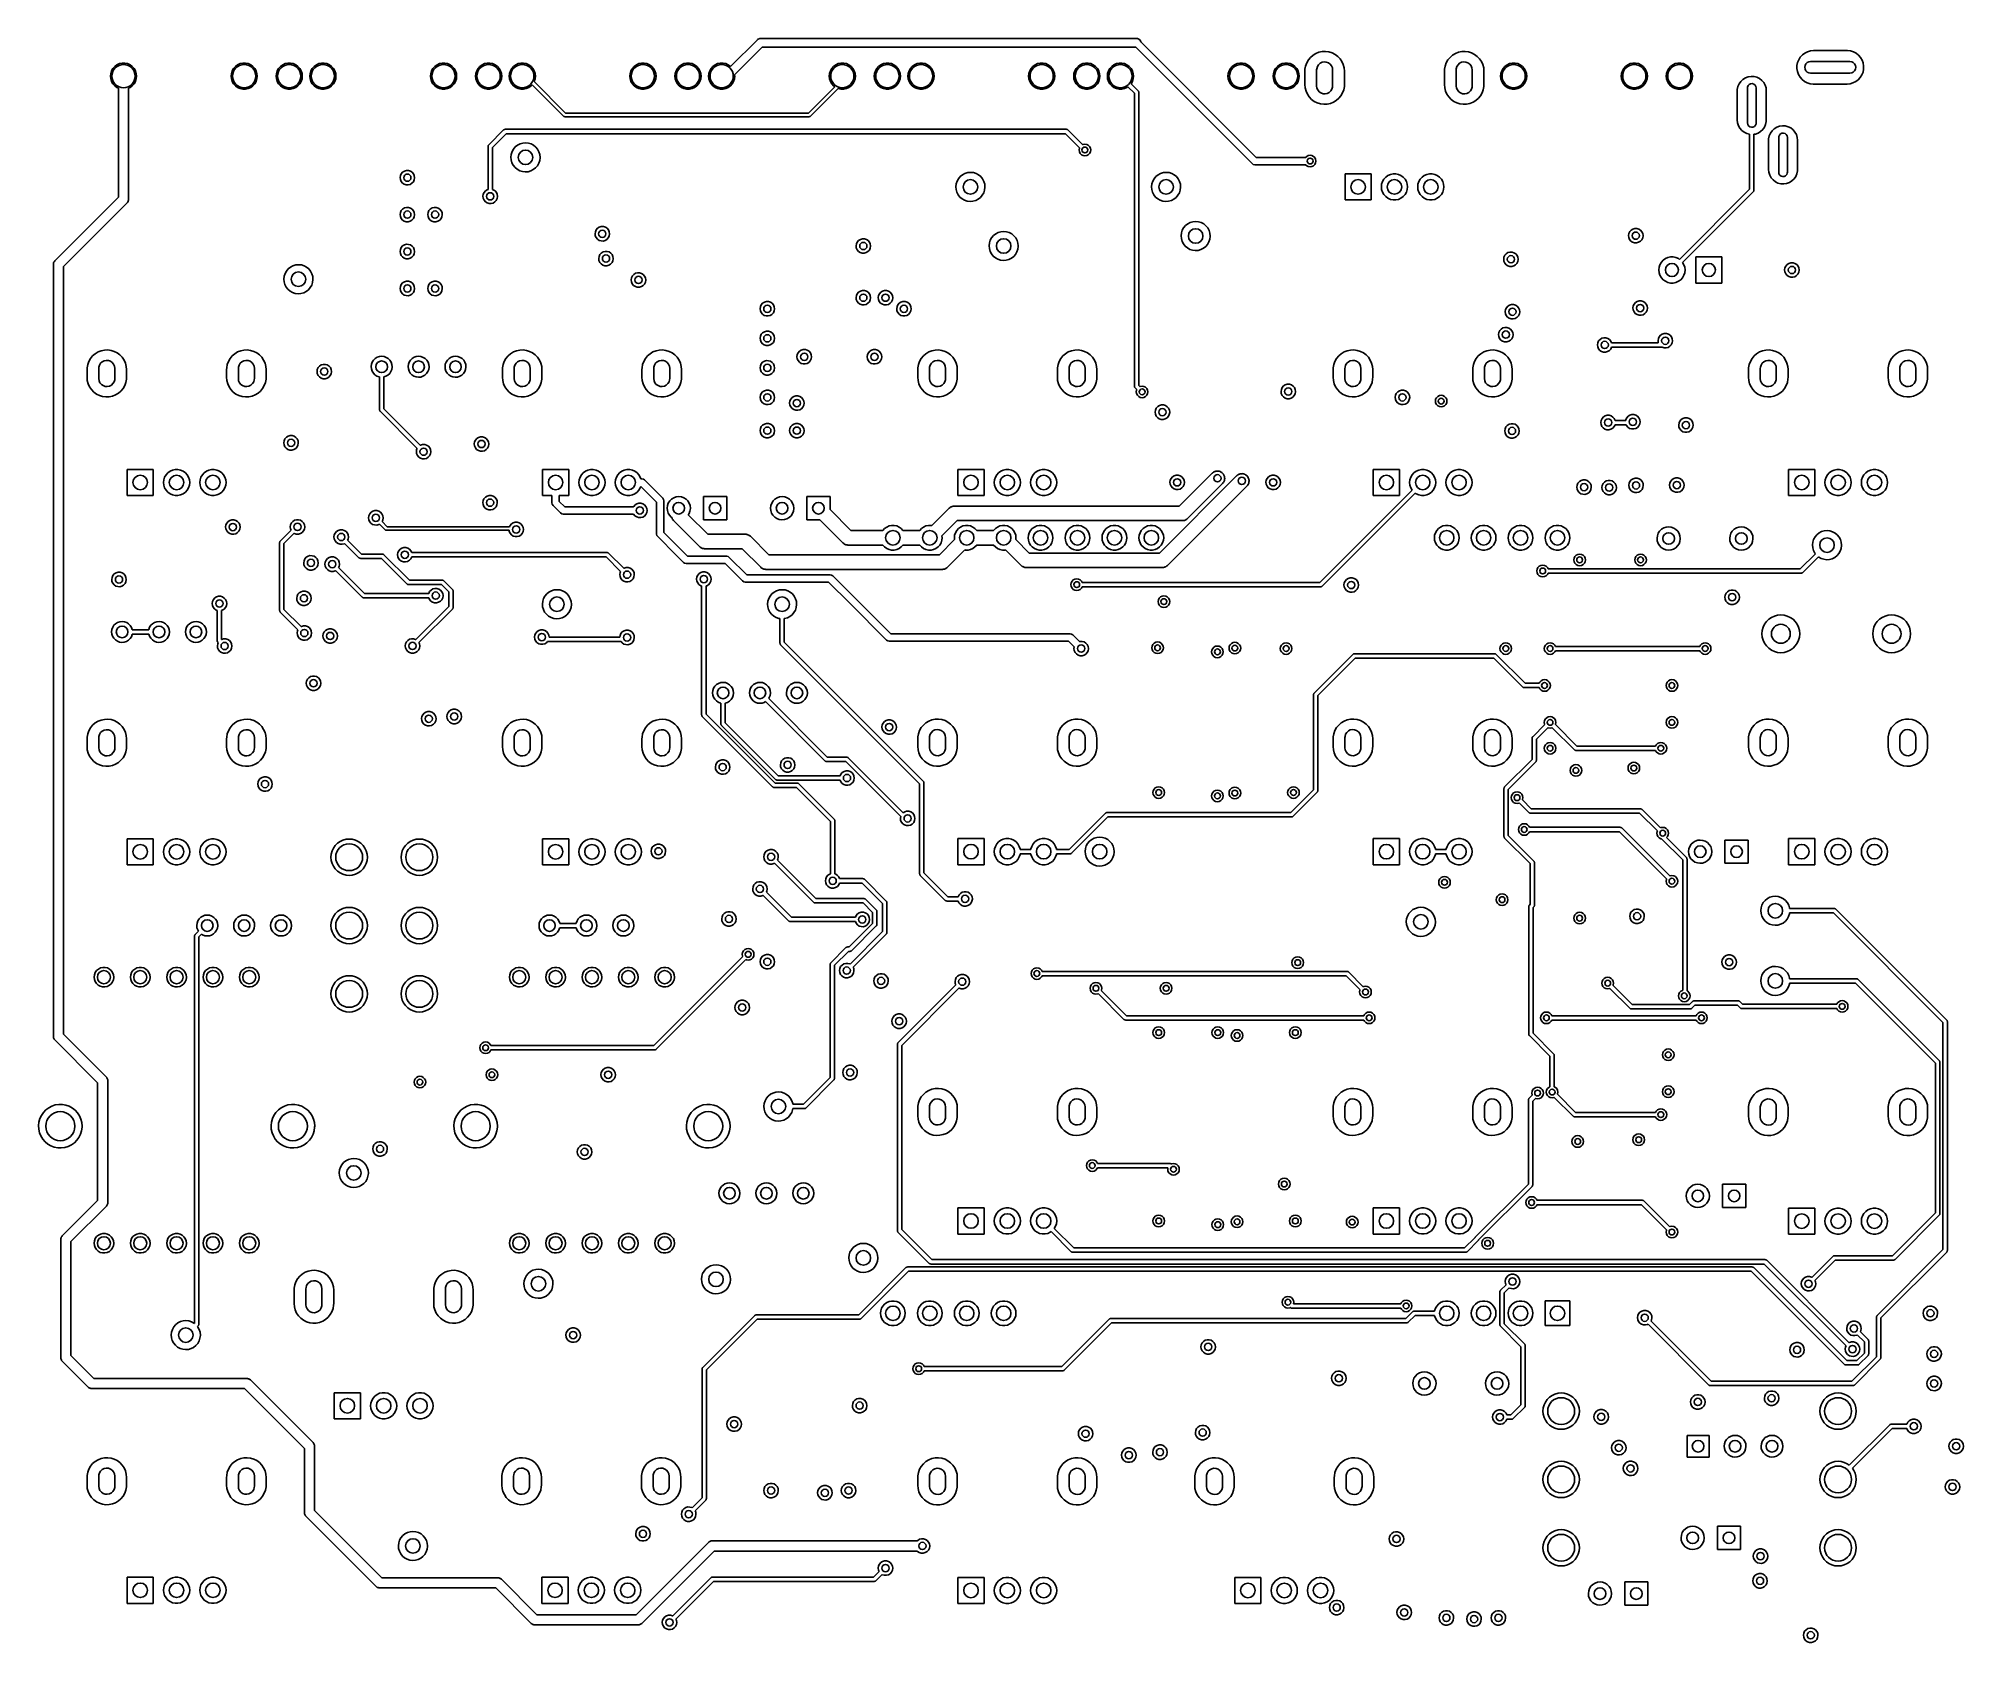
# Model space of a CAD drawing. Extents: x 74 to 207, y -143 to -33.
import ezdxf

# ---------------------------------------------------------------- set-up
doc = ezdxf.new("R2010")
doc.units = 0
doc.layers.add('BLACK', color=7, linetype='CONTINUOUS')

msp = doc.modelspace()

# ---------------------------------------------------------------- linework, layer by layer
at = {"layer": 'BLACK', "linetype": 'CONTINUOUS'}
for p, q in [((121.931, -34.9035), (123.773, -33.0619)), ((123.773, -33.0619), (123.781, -33.0555)), ((123.781, -33.0555), (123.783, -33.0518)), ((123.783, -33.0518), (123.79, -33.0476)), ((123.79, -33.0476), (123.818, -33.0247)), ((123.818, -33.0247), (123.849, -33.0116)), ((123.849, -33.0116), (123.877, -32.9941)), ((123.877, -32.9941), (123.899, -32.9901)), ((123.899, -32.9901), (123.919, -32.9813)), ((123.919, -32.9813), (123.952, -32.9801)), ((123.952, -32.9801), (123.985, -32.974)), ((123.985, -32.974), (149.86, -32.974)), ((149.86, -32.974), (149.918, -32.9797)), ((149.918, -32.9797), (150.02, -33.0204)), ((150.02, -33.0204), (150.101, -33.0951)), ((150.101, -33.0951), (150.149, -33.1938)), ((124.109, -33.574), (122.209, -35.4743)), ((149.806, -33.574), (124.109, -33.574)), ((157.811, -41.5788), (149.806, -33.574)), ((150.149, -33.1938), (150.151, -33.211)), ((150.151, -33.211), (158.092, -41.152)), ((161.679, -34.4497), (161.825, -34.2719)), ((161.825, -34.2719), (161.999, -34.1211)), ((161.999, -34.1211), (162.195, -34.0018)), ((162.195, -34.0018), (162.409, -33.9174)), ((162.409, -33.9174), (162.634, -33.8701)), ((162.634, -33.8701), (162.864, -33.8615)), ((162.864, -33.8615), (163.092, -33.8917)), ((163.092, -33.8917), (163.312, -33.9599)), ((163.312, -33.9599), (163.517, -34.0641)), ((163.517, -34.0641), (163.701, -34.2014)), ((163.701, -34.2014), (163.86, -34.3678)), ((163.86, -34.3678), (163.988, -34.5586)), ((171.279, -34.4497), (171.425, -34.2719)), ((171.425, -34.2719), (171.599, -34.1211)), ((171.599, -34.1211), (171.795, -34.0018)), ((171.795, -34.0018), (172.009, -33.9174)), ((172.009, -33.9174), (172.234, -33.8701)), ((172.234, -33.8701), (172.464, -33.8615)), ((172.464, -33.8615), (172.692, -33.8917)), ((172.692, -33.8917), (172.912, -33.9599)), ((172.912, -33.9599), (173.117, -34.0641)), ((173.117, -34.0641), (173.301, -34.2014)), ((173.301, -34.2014), (173.46, -34.3678)), ((173.46, -34.3678), (173.588, -34.5586)), ((195.409, -34.4329), (195.522, -34.2549)), ((195.522, -34.2549), (195.665, -34.1004)), ((195.665, -34.1004), (195.833, -33.9745)), ((195.833, -33.9745), (196.022, -33.8814)), ((196.022, -33.8814), (196.224, -33.8243)), ((196.224, -33.8243), (196.434, -33.805)), ((196.434, -33.805), (198.734, -33.805)), ((198.734, -33.805), (198.764, -33.8054)), ((198.764, -33.8054), (198.973, -33.8301)), ((198.973, -33.8301), (199.174, -33.8925)), ((199.174, -33.8925), (199.36, -33.9905)), ((199.36, -33.9905), (199.526, -34.1208)), ((199.526, -34.1208), (199.664, -34.279)), ((199.664, -34.279), (199.772, -34.4599)), ((79.27, -35.56), (79.2897, -35.3729)), ((79.2897, -35.7471), (79.27, -35.56)), ((79.2897, -35.3729), (79.3478, -35.1939)), ((79.3478, -35.9261), (79.2897, -35.7471)), ((79.3478, -35.1939), (79.4419, -35.031)), ((79.4419, -35.031), (79.5678, -34.8912)), ((79.5678, -34.8912), (79.72, -34.7806)), ((79.72, -34.7806), (79.8919, -34.704)), ((79.8919, -34.704), (80.0759, -34.6649)), ((80.0759, -34.6649), (80.2641, -34.6649)), ((80.2641, -34.6649), (80.4481, -34.704)), ((80.4481, -34.704), (80.62, -34.7806)), ((80.62, -34.7806), (80.7722, -34.8912)), ((80.7722, -34.8912), (80.8981, -35.031)), ((80.8981, -35.031), (80.9922, -35.1939)), ((80.9922, -35.1939), (81.0503, -35.3729)), ((81.0503, -35.7471), (80.9922, -35.9261)), ((81.0503, -35.3729), (81.07, -35.56)), ((81.07, -35.56), (81.0503, -35.7471)), ((87.57, -35.56), (87.5897, -35.3729)), ((87.5897, -35.7471), (87.57, -35.56)), ((87.5897, -35.3729), (87.6478, -35.1939)), ((87.6478, -35.9261), (87.5897, -35.7471)), ((87.6478, -35.1939), (87.7419, -35.031)), ((87.7419, -35.031), (87.8678, -34.8912)), ((87.8678, -34.8912), (88.02, -34.7806)), ((88.02, -34.7806), (88.1919, -34.704)), ((88.1919, -34.704), (88.3759, -34.6649)), ((88.3759, -34.6649), (88.5641, -34.6649)), ((88.5641, -34.6649), (88.7481, -34.704)), ((88.7481, -34.704), (88.92, -34.7806)), ((88.92, -34.7806), (89.0722, -34.8912)), ((89.0722, -34.8912), (89.1981, -35.031)), ((89.1981, -35.031), (89.2922, -35.1939)), ((89.2922, -35.1939), (89.3503, -35.3729)), ((89.3503, -35.7471), (89.2922, -35.9261)), ((89.3503, -35.3729), (89.37, -35.56)), ((89.37, -35.56), (89.3503, -35.7471)), ((90.67, -35.56), (90.6897, -35.3729)), ((90.6897, -35.7471), (90.67, -35.56)), ((90.6897, -35.3729), (90.7478, -35.1939)), ((90.7478, -35.9261), (90.6897, -35.7471)), ((90.7478, -35.1939), (90.8419, -35.031)), ((90.8419, -35.031), (90.9678, -34.8912)), ((90.9678, -34.8912), (91.12, -34.7806)), ((91.12, -34.7806), (91.2919, -34.704)), ((91.2919, -34.704), (91.4759, -34.6649)), ((91.4759, -34.6649), (91.6641, -34.6649)), ((91.6641, -34.6649), (91.8481, -34.704)), ((91.8481, -34.704), (92.02, -34.7806)), ((92.02, -34.7806), (92.1722, -34.8912)), ((92.1722, -34.8912), (92.2981, -35.031)), ((92.2981, -35.031), (92.3922, -35.1939)), ((92.3922, -35.1939), (92.4503, -35.3729)), ((92.4503, -35.7471), (92.3922, -35.9261)), ((92.4503, -35.3729), (92.47, -35.56)), ((92.47, -35.56), (92.4503, -35.7471)), ((92.986, -35.56), (93.0057, -35.3729)), ((93.0057, -35.7471), (92.986, -35.56)), ((93.0057, -35.3729), (93.0638, -35.1939)), ((93.0638, -35.9261), (93.0057, -35.7471)), ((93.0638, -35.1939), (93.1579, -35.031)), ((93.1579, -35.031), (93.2838, -34.8912)), ((93.2838, -34.8912), (93.436, -34.7806)), ((93.436, -34.7806), (93.6079, -34.704)), ((93.6079, -34.704), (93.7919, -34.6649)), ((93.7919, -34.6649), (93.9801, -34.6649)), ((93.9801, -34.6649), (94.1641, -34.704)), ((94.1641, -34.704), (94.336, -34.7806)), ((94.336, -34.7806), (94.4882, -34.8912)), ((94.4882, -34.8912), (94.6141, -35.031)), ((94.6141, -35.031), (94.7082, -35.1939)), ((94.7082, -35.1939), (94.7663, -35.3729)), ((94.7663, -35.7471), (94.7082, -35.9261)), ((94.7663, -35.3729), (94.786, -35.56)), ((94.786, -35.56), (94.7663, -35.7471)), ((101.286, -35.56), (101.306, -35.3729)), ((101.306, -35.7471), (101.286, -35.56)), ((101.306, -35.3729), (101.364, -35.1939)), ((101.364, -35.9261), (101.306, -35.7471)), ((101.364, -35.1939), (101.458, -35.031)), ((101.458, -35.031), (101.584, -34.8912)), ((101.584, -34.8912), (101.736, -34.7806)), ((101.736, -34.7806), (101.908, -34.704)), ((101.908, -34.704), (102.092, -34.6649)), ((102.092, -34.6649), (102.28, -34.6649)), ((102.28, -34.6649), (102.464, -34.704)), ((102.464, -34.704), (102.636, -34.7806)), ((102.636, -34.7806), (102.788, -34.8912)), ((102.788, -34.8912), (102.914, -35.031)), ((102.914, -35.031), (103.008, -35.1939)), ((103.008, -35.1939), (103.066, -35.3729)), ((103.066, -35.7471), (103.008, -35.9261)), ((103.066, -35.3729), (103.086, -35.56)), ((103.086, -35.56), (103.066, -35.7471)), ((104.386, -35.56), (104.406, -35.3729)), ((104.406, -35.7471), (104.386, -35.56)), ((104.406, -35.3729), (104.464, -35.1939)), ((104.464, -35.9261), (104.406, -35.7471)), ((104.464, -35.1939), (104.558, -35.031)), ((104.558, -35.031), (104.684, -34.8912)), ((104.684, -34.8912), (104.836, -34.7806)), ((104.836, -34.7806), (105.008, -34.704)), ((105.008, -34.704), (105.192, -34.6649)), ((105.192, -34.6649), (105.38, -34.6649)), ((105.38, -34.6649), (105.564, -34.704)), ((105.564, -34.704), (105.736, -34.7806)), ((105.736, -34.7806), (105.888, -34.8912)), ((105.888, -34.8912), (106.014, -35.031)), ((106.014, -35.031), (106.108, -35.1939)), ((106.108, -35.1939), (106.166, -35.3729)), ((106.166, -35.7471), (106.108, -35.9261)), ((106.166, -35.3729), (106.186, -35.56)), ((106.186, -35.56), (106.166, -35.7471)), ((106.702, -35.56), (106.722, -35.3729)), ((106.722, -35.7471), (106.702, -35.56)), ((106.722, -35.3729), (106.78, -35.1939)), ((106.78, -35.9261), (106.722, -35.7471)), ((106.78, -35.1939), (106.874, -35.031)), ((106.874, -35.031), (107, -34.8912)), ((107, -34.8912), (107.152, -34.7806)), ((107.152, -34.7806), (107.324, -34.704)), ((107.324, -34.704), (107.508, -34.6649)), ((107.508, -34.6649), (107.696, -34.6649)), ((107.696, -34.6649), (107.88, -34.704)), ((107.88, -34.704), (108.052, -34.7806)), ((108.052, -34.7806), (108.204, -34.8912)), ((108.204, -34.8912), (108.33, -35.031)), ((108.33, -35.031), (108.424, -35.1939)), ((108.424, -35.1939), (108.482, -35.3729)), ((108.482, -35.7471), (108.424, -35.9261)), ((108.482, -35.3729), (108.502, -35.56)), ((108.502, -35.56), (108.482, -35.7471)), ((115.002, -35.56), (115.022, -35.3729)), ((115.022, -35.7471), (115.002, -35.56)), ((115.022, -35.3729), (115.08, -35.1939)), ((115.08, -35.9261), (115.022, -35.7471)), ((115.08, -35.1939), (115.174, -35.031)), ((115.174, -35.031), (115.3, -34.8912)), ((115.3, -34.8912), (115.452, -34.7806)), ((115.452, -34.7806), (115.624, -34.704)), ((115.624, -34.704), (115.808, -34.6649)), ((115.808, -34.6649), (115.996, -34.6649)), ((115.996, -34.6649), (116.18, -34.704)), ((116.18, -34.704), (116.352, -34.7806)), ((116.352, -34.7806), (116.504, -34.8912)), ((116.504, -34.8912), (116.63, -35.031)), ((116.63, -35.031), (116.724, -35.1939)), ((116.724, -35.1939), (116.782, -35.3729)), ((116.782, -35.7471), (116.724, -35.9261)), ((116.782, -35.3729), (116.802, -35.56)), ((116.802, -35.56), (116.782, -35.7471)), ((118.102, -35.56), (118.122, -35.3729)), ((118.122, -35.7471), (118.102, -35.56)), ((118.122, -35.3729), (118.18, -35.1939)), ((118.18, -35.9261), (118.122, -35.7471)), ((118.18, -35.1939), (118.274, -35.031)), ((118.274, -35.031), (118.4, -34.8912)), ((118.4, -34.8912), (118.552, -34.7806)), ((118.552, -34.7806), (118.724, -34.704)), ((118.724, -34.704), (118.908, -34.6649)), ((118.908, -34.6649), (119.096, -34.6649)), ((119.096, -34.6649), (119.28, -34.704)), ((119.28, -34.704), (119.452, -34.7806)), ((119.452, -34.7806), (119.604, -34.8912)), ((119.604, -34.8912), (119.73, -35.031)), ((119.73, -35.031), (119.824, -35.1939)), ((119.824, -35.1939), (119.882, -35.3729)), ((119.882, -35.7471), (119.824, -35.9261)), ((119.882, -35.3729), (119.902, -35.56)), ((119.902, -35.56), (119.882, -35.7471)), ((120.418, -35.56), (120.438, -35.3729)), ((120.438, -35.7471), (120.418, -35.56)), ((120.438, -35.3729), (120.496, -35.1939)), ((120.496, -35.9261), (120.438, -35.7471)), ((120.496, -35.1939), (120.59, -35.031)), ((120.59, -35.031), (120.716, -34.8912)), ((120.716, -34.8912), (120.868, -34.7806)), ((120.868, -34.7806), (121.04, -34.704)), ((121.04, -34.704), (121.224, -34.6649)), ((121.224, -34.6649), (121.412, -34.6649)), ((121.412, -34.6649), (121.596, -34.704)), ((121.596, -34.704), (121.768, -34.7806)), ((121.768, -34.7806), (121.92, -34.8912)), ((121.92, -34.8912), (121.931, -34.9035)), ((122.198, -35.7471), (122.14, -35.9261)), ((122.218, -35.56), (122.198, -35.7471)), ((122.209, -35.4743), (122.218, -35.56)), ((128.718, -35.56), (128.738, -35.3729)), ((128.738, -35.7471), (128.718, -35.56)), ((128.738, -35.3729), (128.796, -35.1939)), ((128.796, -35.9261), (128.738, -35.7471)), ((128.796, -35.1939), (128.89, -35.031)), ((128.89, -35.031), (129.016, -34.8912)), ((129.016, -34.8912), (129.168, -34.7806)), ((129.168, -34.7806), (129.34, -34.704)), ((129.34, -34.704), (129.524, -34.6649)), ((129.524, -34.6649), (129.712, -34.6649)), ((129.712, -34.6649), (129.896, -34.704)), ((129.896, -34.704), (130.068, -34.7806)), ((130.068, -34.7806), (130.22, -34.8912)), ((130.22, -34.8912), (130.346, -35.031)), ((130.346, -35.031), (130.44, -35.1939)), ((130.44, -35.1939), (130.498, -35.3729)), ((130.498, -35.7471), (130.44, -35.9261)), ((130.498, -35.3729), (130.518, -35.56)), ((130.518, -35.56), (130.498, -35.7471)), ((131.818, -35.56), (131.838, -35.3729)), ((131.838, -35.7471), (131.818, -35.56)), ((131.838, -35.3729), (131.896, -35.1939)), ((131.896, -35.9261), (131.838, -35.7471)), ((131.896, -35.1939), (131.99, -35.031)), ((131.99, -35.031), (132.116, -34.8912)), ((132.116, -34.8912), (132.268, -34.7806)), ((132.268, -34.7806), (132.44, -34.704)), ((132.44, -34.704), (132.624, -34.6649)), ((132.624, -34.6649), (132.812, -34.6649)), ((132.812, -34.6649), (132.996, -34.704)), ((132.996, -34.704), (133.168, -34.7806)), ((133.168, -34.7806), (133.32, -34.8912)), ((133.32, -34.8912), (133.446, -35.031)), ((133.446, -35.031), (133.54, -35.1939)), ((133.54, -35.1939), (133.598, -35.3729)), ((133.598, -35.7471), (133.54, -35.9261)), ((133.598, -35.3729), (133.618, -35.56)), ((133.618, -35.56), (133.598, -35.7471)), ((134.134, -35.56), (134.154, -35.3729)), ((134.154, -35.7471), (134.134, -35.56)), ((134.154, -35.3729), (134.212, -35.1939)), ((134.212, -35.9261), (134.154, -35.7471)), ((134.212, -35.1939), (134.306, -35.031)), ((134.306, -35.031), (134.432, -34.8912)), ((134.432, -34.8912), (134.584, -34.7806)), ((134.584, -34.7806), (134.756, -34.704)), ((134.756, -34.704), (134.94, -34.6649)), ((134.94, -34.6649), (135.128, -34.6649)), ((135.128, -34.6649), (135.312, -34.704)), ((135.312, -34.704), (135.484, -34.7806)), ((135.484, -34.7806), (135.636, -34.8912)), ((135.636, -34.8912), (135.762, -35.031)), ((135.762, -35.031), (135.856, -35.1939)), ((135.856, -35.1939), (135.914, -35.3729)), ((135.914, -35.7471), (135.856, -35.9261)), ((135.914, -35.3729), (135.934, -35.56)), ((135.934, -35.56), (135.914, -35.7471)), ((142.434, -35.56), (142.454, -35.3729)), ((142.454, -35.7471), (142.434, -35.56)), ((142.454, -35.3729), (142.512, -35.1939)), ((142.512, -35.9261), (142.454, -35.7471)), ((142.512, -35.1939), (142.606, -35.031)), ((142.606, -35.031), (142.732, -34.8912)), ((142.732, -34.8912), (142.884, -34.7806)), ((142.884, -34.7806), (143.056, -34.704)), ((143.056, -34.704), (143.24, -34.6649)), ((143.24, -34.6649), (143.428, -34.6649)), ((143.428, -34.6649), (143.612, -34.704)), ((143.612, -34.704), (143.784, -34.7806)), ((143.784, -34.7806), (143.936, -34.8912)), ((143.936, -34.8912), (144.062, -35.031)), ((144.062, -35.031), (144.156, -35.1939)), ((144.156, -35.1939), (144.214, -35.3729)), ((144.214, -35.7471), (144.156, -35.9261)), ((144.214, -35.3729), (144.234, -35.56)), ((144.234, -35.56), (144.214, -35.7471)), ((145.534, -35.56), (145.554, -35.3729)), ((145.554, -35.7471), (145.534, -35.56)), ((145.554, -35.3729), (145.612, -35.1939)), ((145.612, -35.9261), (145.554, -35.7471)), ((145.612, -35.1939), (145.706, -35.031)), ((145.706, -35.031), (145.832, -34.8912)), ((145.832, -34.8912), (145.984, -34.7806)), ((145.984, -34.7806), (146.156, -34.704)), ((146.156, -34.704), (146.34, -34.6649)), ((146.34, -34.6649), (146.528, -34.6649)), ((146.528, -34.6649), (146.712, -34.704)), ((146.712, -34.704), (146.884, -34.7806)), ((146.884, -34.7806), (147.036, -34.8912)), ((147.036, -34.8912), (147.162, -35.031)), ((147.162, -35.031), (147.256, -35.1939)), ((147.256, -35.1939), (147.314, -35.3729)), ((147.314, -35.7471), (147.256, -35.9261)), ((147.314, -35.3729), (147.334, -35.56)), ((147.334, -35.56), (147.314, -35.7471)), ((147.85, -35.56), (147.87, -35.3729)), ((147.87, -35.7471), (147.85, -35.56)), ((147.87, -35.3729), (147.928, -35.1939)), ((147.928, -35.9261), (147.87, -35.7471)), ((147.928, -35.1939), (148.022, -35.031)), ((148.022, -35.031), (148.148, -34.8912)), ((148.148, -34.8912), (148.3, -34.7806)), ((148.3, -34.7806), (148.472, -34.704)), ((148.472, -34.704), (148.656, -34.6649)), ((148.656, -34.6649), (148.844, -34.6649)), ((148.844, -34.6649), (149.028, -34.704)), ((149.028, -34.704), (149.2, -34.7806)), ((149.2, -34.7806), (149.352, -34.8912)), ((149.352, -34.8912), (149.478, -35.031)), ((149.478, -35.031), (149.572, -35.1939)), ((149.572, -35.1939), (149.63, -35.3729)), ((149.63, -35.7471), (149.572, -35.9261)), ((149.63, -35.3729), (149.65, -35.56)), ((149.65, -35.56), (149.63, -35.7471)), ((156.15, -35.56), (156.17, -35.3729)), ((156.17, -35.7471), (156.15, -35.56)), ((156.17, -35.3729), (156.228, -35.1939)), ((156.228, -35.9261), (156.17, -35.7471)), ((156.228, -35.1939), (156.322, -35.031)), ((156.322, -35.031), (156.448, -34.8912)), ((156.448, -34.8912), (156.6, -34.7806)), ((156.6, -34.7806), (156.772, -34.704)), ((156.772, -34.704), (156.956, -34.6649)), ((156.956, -34.6649), (157.144, -34.6649)), ((157.144, -34.6649), (157.328, -34.704)), ((157.328, -34.704), (157.5, -34.7806)), ((157.5, -34.7806), (157.652, -34.8912)), ((157.652, -34.8912), (157.778, -35.031)), ((157.778, -35.031), (157.872, -35.1939)), ((157.872, -35.1939), (157.93, -35.3729)), ((157.93, -35.7471), (157.872, -35.9261)), ((157.93, -35.3729), (157.95, -35.56)), ((157.95, -35.56), (157.93, -35.7471)), ((159.25, -35.56), (159.27, -35.3729)), ((159.27, -35.7471), (159.25, -35.56)), ((159.27, -35.3729), (159.328, -35.1939)), ((159.328, -35.9261), (159.27, -35.7471)), ((159.328, -35.1939), (159.422, -35.031)), ((159.422, -35.031), (159.548, -34.8912)), ((159.548, -34.8912), (159.7, -34.7806)), ((159.7, -34.7806), (159.872, -34.704)), ((159.872, -34.704), (160.056, -34.6649)), ((160.056, -34.6649), (160.244, -34.6649)), ((160.244, -34.6649), (160.428, -34.704)), ((160.428, -34.704), (160.6, -34.7806)), ((160.6, -34.7806), (160.752, -34.8912)), ((160.752, -34.8912), (160.878, -35.031)), ((160.878, -35.031), (160.972, -35.1939)), ((160.972, -35.1939), (161.03, -35.3729)), ((161.03, -35.7471), (160.972, -35.9261)), ((161.03, -35.3729), (161.05, -35.56)), ((161.05, -35.56), (161.03, -35.7471)), ((161.44, -35.22), (161.446, -35.092)), ((161.44, -36.14), (161.44, -35.22)), ((161.446, -35.092), (161.487, -34.8657)), ((161.487, -34.8657), (161.565, -34.6495)), ((161.565, -34.6495), (161.679, -34.4497)), ((162.25, -35.13), (162.256, -35.0497)), ((162.25, -36.23), (162.25, -35.13)), ((162.256, -35.0497), (162.298, -34.9063)), ((162.298, -34.9063), (162.376, -34.7794)), ((162.376, -34.7794), (162.486, -34.6784)), ((162.486, -34.6784), (162.619, -34.6106)), ((162.619, -34.6106), (162.765, -34.5811)), ((162.765, -34.5811), (162.914, -34.592)), ((162.914, -34.592), (163.055, -34.6426)), ((163.055, -34.6426), (163.177, -34.7291)), ((163.177, -34.7291), (163.27, -34.8451)), ((163.27, -34.8451), (163.33, -34.9821)), ((163.33, -34.9821), (163.35, -35.13)), ((163.35, -35.13), (163.35, -36.23)), ((163.988, -34.5586), (164.083, -34.7683)), ((164.083, -34.7683), (164.141, -34.9909)), ((164.141, -34.9909), (164.16, -35.22)), ((164.16, -35.22), (164.16, -36.14)), ((171.04, -35.22), (171.046, -35.092)), ((171.04, -36.14), (171.04, -35.22)), ((171.046, -35.092), (171.087, -34.8657)), ((171.087, -34.8657), (171.165, -34.6495)), ((171.165, -34.6495), (171.279, -34.4497)), ((171.85, -35.13), (171.856, -35.0497)), ((171.85, -36.23), (171.85, -35.13)), ((171.856, -35.0497), (171.898, -34.9063)), ((171.898, -34.9063), (171.976, -34.7794)), ((171.976, -34.7794), (172.086, -34.6784)), ((172.086, -34.6784), (172.219, -34.6106)), ((172.219, -34.6106), (172.365, -34.5811)), ((172.365, -34.5811), (172.514, -34.592)), ((172.514, -34.592), (172.655, -34.6426)), ((172.655, -34.6426), (172.777, -34.7291)), ((172.777, -34.7291), (172.87, -34.8451)), ((172.87, -34.8451), (172.93, -34.9821)), ((172.93, -34.9821), (172.95, -35.13)), ((172.95, -35.13), (172.95, -36.23)), ((173.588, -34.5586), (173.683, -34.7683)), ((173.683, -34.7683), (173.741, -34.9909)), ((173.741, -34.9909), (173.76, -35.22)), ((173.76, -35.22), (173.76, -36.14)), ((174.901, -35.56), (174.921, -35.3729)), ((174.921, -35.7471), (174.901, -35.56)), ((174.921, -35.3729), (174.979, -35.1939)), ((174.979, -35.9261), (174.921, -35.7471)), ((174.979, -35.1939), (175.073, -35.031)), ((175.073, -35.031), (175.199, -34.8912)), ((175.199, -34.8912), (175.351, -34.7806)), ((175.351, -34.7806), (175.523, -34.704)), ((175.523, -34.704), (175.707, -34.6649)), ((175.707, -34.6649), (175.895, -34.6649)), ((175.895, -34.6649), (176.079, -34.704)), ((176.079, -34.704), (176.251, -34.7806)), ((176.251, -34.7806), (176.403, -34.8912)), ((176.403, -34.8912), (176.529, -35.031)), ((176.529, -35.031), (176.623, -35.1939)), ((176.623, -35.1939), (176.681, -35.3729)), ((176.681, -35.7471), (176.623, -35.9261)), ((176.681, -35.3729), (176.701, -35.56)), ((176.701, -35.56), (176.681, -35.7471)), ((183.201, -35.56), (183.221, -35.3729)), ((183.221, -35.7471), (183.201, -35.56)), ((183.221, -35.3729), (183.279, -35.1939)), ((183.279, -35.9261), (183.221, -35.7471)), ((183.279, -35.1939), (183.373, -35.031)), ((183.373, -35.031), (183.499, -34.8912)), ((183.499, -34.8912), (183.651, -34.7806)), ((183.651, -34.7806), (183.823, -34.704)), ((183.823, -34.704), (184.007, -34.6649)), ((184.007, -34.6649), (184.195, -34.6649)), ((184.195, -34.6649), (184.379, -34.704)), ((184.379, -34.704), (184.551, -34.7806)), ((184.551, -34.7806), (184.703, -34.8912)), ((184.703, -34.8912), (184.829, -35.031)), ((184.829, -35.031), (184.923, -35.1939)), ((184.923, -35.1939), (184.981, -35.3729)), ((184.981, -35.7471), (184.923, -35.9261)), ((184.981, -35.3729), (185.001, -35.56)), ((185.001, -35.56), (184.981, -35.7471)), ((186.301, -35.56), (186.321, -35.3729)), ((186.321, -35.7471), (186.301, -35.56)), ((186.321, -35.3729), (186.379, -35.1939)), ((186.379, -35.9261), (186.321, -35.7471)), ((186.379, -35.1939), (186.473, -35.031)), ((186.473, -35.031), (186.599, -34.8912)), ((186.599, -34.8912), (186.751, -34.7806)), ((186.751, -34.7806), (186.923, -34.704)), ((186.923, -34.704), (187.107, -34.6649)), ((187.107, -34.6649), (187.295, -34.6649)), ((187.295, -34.6649), (187.479, -34.704)), ((187.479, -34.704), (187.651, -34.7806)), ((187.651, -34.7806), (187.803, -34.8912)), ((187.803, -34.8912), (187.929, -35.031)), ((187.929, -35.031), (188.023, -35.1939)), ((188.023, -35.1939), (188.081, -35.3729)), ((188.081, -35.7471), (188.023, -35.9261)), ((188.081, -35.3729), (188.101, -35.56)), ((188.101, -35.56), (188.081, -35.7471)), ((191.574, -35.7827), (191.746, -35.6762)), ((191.746, -35.6762), (191.935, -35.6064)), ((191.935, -35.6064), (192.135, -35.5762)), ((192.135, -35.5762), (192.337, -35.5868)), ((192.337, -35.5868), (192.533, -35.6377)), ((192.533, -35.6377), (192.714, -35.727)), ((192.714, -35.727), (192.874, -35.8508)), ((195.288, -35.0452), (195.29, -34.8348)), ((195.323, -35.2526), (195.288, -35.0452)), ((195.29, -34.8348), (195.331, -34.6284)), ((195.396, -35.4501), (195.323, -35.2526)), ((195.331, -34.6284), (195.409, -34.4329)), ((195.504, -35.631), (195.396, -35.4501)), ((195.642, -35.7892), (195.504, -35.631)), ((195.834, -34.955), (195.854, -34.8314)), ((195.854, -35.0786), (195.834, -34.955)), ((195.854, -34.8314), (195.91, -34.7199)), ((195.91, -35.1901), (195.854, -35.0786)), ((195.91, -34.7199), (195.999, -34.6314)), ((195.999, -35.2786), (195.91, -35.1901)), ((195.999, -34.6314), (196.11, -34.5746)), ((196.11, -35.3354), (195.999, -35.2786)), ((196.11, -34.5746), (196.234, -34.555)), ((196.234, -35.355), (196.11, -35.3354)), ((196.234, -34.555), (198.934, -34.555)), ((198.934, -35.355), (196.234, -35.355)), ((198.934, -34.555), (199.058, -34.5746)), ((199.058, -35.3354), (198.934, -35.355)), ((199.058, -34.5746), (199.169, -34.6314)), ((199.169, -35.2786), (199.058, -35.3354)), ((199.169, -34.6314), (199.258, -34.7199)), ((199.258, -35.1901), (199.169, -35.2786)), ((199.258, -34.7199), (199.314, -34.8314)), ((199.314, -35.0786), (199.258, -35.1901)), ((199.314, -34.8314), (199.334, -34.955)), ((199.334, -34.955), (199.314, -35.0786)), ((199.646, -35.6551), (199.504, -35.8096)), ((199.759, -35.4771), (199.646, -35.6551)), ((199.837, -35.2816), (199.759, -35.4771)), ((199.772, -34.4599), (199.845, -34.6574)), ((199.878, -35.0752), (199.837, -35.2816)), ((199.845, -34.6574), (199.88, -34.8648)), ((199.88, -34.8648), (199.878, -35.0752)), ((79.4419, -36.089), (79.3478, -35.9261)), ((79.5678, -36.2288), (79.4419, -36.089)), ((79.72, -36.3394), (79.5678, -36.2288)), ((79.82, -36.3839), (79.72, -36.3394)), ((79.82, -43.891), (79.82, -36.3839)), ((80.62, -36.3394), (80.52, -36.3839)), ((80.52, -36.3839), (80.52, -44.036)), ((80.7722, -36.2288), (80.62, -36.3394)), ((80.8981, -36.089), (80.7722, -36.2288)), ((80.9922, -35.9261), (80.8981, -36.089)), ((87.7419, -36.089), (87.6478, -35.9261)), ((87.8678, -36.2288), (87.7419, -36.089)), ((88.02, -36.3394), (87.8678, -36.2288)), ((88.1919, -36.416), (88.02, -36.3394)), ((88.3759, -36.4551), (88.1919, -36.416)), ((88.5641, -36.4551), (88.3759, -36.4551)), ((88.7481, -36.416), (88.5641, -36.4551)), ((88.92, -36.3394), (88.7481, -36.416)), ((89.0722, -36.2288), (88.92, -36.3394)), ((89.1981, -36.089), (89.0722, -36.2288)), ((89.2922, -35.9261), (89.1981, -36.089)), ((90.8419, -36.089), (90.7478, -35.9261)), ((90.9678, -36.2288), (90.8419, -36.089)), ((91.12, -36.3394), (90.9678, -36.2288)), ((91.2919, -36.416), (91.12, -36.3394)), ((91.4759, -36.4551), (91.2919, -36.416)), ((91.6641, -36.4551), (91.4759, -36.4551)), ((91.8481, -36.416), (91.6641, -36.4551)), ((92.02, -36.3394), (91.8481, -36.416)), ((92.1722, -36.2288), (92.02, -36.3394)), ((92.2981, -36.089), (92.1722, -36.2288)), ((92.3922, -35.9261), (92.2981, -36.089)), ((93.1579, -36.089), (93.0638, -35.9261)), ((93.2838, -36.2288), (93.1579, -36.089)), ((93.436, -36.3394), (93.2838, -36.2288)), ((93.6079, -36.416), (93.436, -36.3394)), ((93.7919, -36.4551), (93.6079, -36.416)), ((93.9801, -36.4551), (93.7919, -36.4551)), ((94.1641, -36.416), (93.9801, -36.4551)), ((94.336, -36.3394), (94.1641, -36.416)), ((94.4882, -36.2288), (94.336, -36.3394)), ((94.6141, -36.089), (94.4882, -36.2288)), ((94.7082, -35.9261), (94.6141, -36.089)), ((101.458, -36.089), (101.364, -35.9261)), ((101.584, -36.2288), (101.458, -36.089)), ((101.736, -36.3394), (101.584, -36.2288)), ((101.908, -36.416), (101.736, -36.3394)), ((102.092, -36.4551), (101.908, -36.416)), ((102.28, -36.4551), (102.092, -36.4551)), ((102.464, -36.416), (102.28, -36.4551)), ((102.636, -36.3394), (102.464, -36.416)), ((102.788, -36.2288), (102.636, -36.3394)), ((102.914, -36.089), (102.788, -36.2288)), ((103.008, -35.9261), (102.914, -36.089)), ((104.558, -36.089), (104.464, -35.9261)), ((104.684, -36.2288), (104.558, -36.089)), ((104.836, -36.3394), (104.684, -36.2288)), ((105.008, -36.416), (104.836, -36.3394)), ((105.192, -36.4551), (105.008, -36.416)), ((105.38, -36.4551), (105.192, -36.4551)), ((105.564, -36.416), (105.38, -36.4551)), ((105.736, -36.3394), (105.564, -36.416)), ((105.888, -36.2288), (105.736, -36.3394)), ((106.014, -36.089), (105.888, -36.2288)), ((106.108, -35.9261), (106.014, -36.089)), ((106.874, -36.089), (106.78, -35.9261)), ((107, -36.2288), (106.874, -36.089)), ((107.152, -36.3394), (107, -36.2288)), ((107.324, -36.416), (107.152, -36.3394)), ((107.508, -36.4551), (107.324, -36.416)), ((107.696, -36.4551), (107.508, -36.4551)), ((107.88, -36.416), (107.696, -36.4551)), ((108.052, -36.3394), (107.88, -36.416)), ((108.204, -36.2288), (108.052, -36.3394)), ((108.272, -36.1531), (108.204, -36.2288)), ((110.435, -38.3154), (108.272, -36.1531)), ((108.424, -35.9261), (108.415, -35.9421)), ((108.415, -35.9421), (110.575, -38.102)), ((115.174, -36.089), (115.08, -35.9261)), ((115.3, -36.2288), (115.174, -36.089)), ((115.452, -36.3394), (115.3, -36.2288)), ((115.624, -36.416), (115.452, -36.3394)), ((115.808, -36.4551), (115.624, -36.416)), ((115.996, -36.4551), (115.808, -36.4551)), ((116.18, -36.416), (115.996, -36.4551)), ((116.352, -36.3394), (116.18, -36.416)), ((116.504, -36.2288), (116.352, -36.3394)), ((116.63, -36.089), (116.504, -36.2288)), ((116.724, -35.9261), (116.63, -36.089)), ((118.274, -36.089), (118.18, -35.9261)), ((118.4, -36.2288), (118.274, -36.089)), ((118.552, -36.3394), (118.4, -36.2288)), ((118.724, -36.416), (118.552, -36.3394)), ((118.908, -36.4551), (118.724, -36.416)), ((119.096, -36.4551), (118.908, -36.4551)), ((119.28, -36.416), (119.096, -36.4551)), ((119.452, -36.3394), (119.28, -36.416)), ((119.604, -36.2288), (119.452, -36.3394)), ((119.73, -36.089), (119.604, -36.2288)), ((119.824, -35.9261), (119.73, -36.089)), ((120.59, -36.089), (120.496, -35.9261)), ((120.716, -36.2288), (120.59, -36.089)), ((120.868, -36.3394), (120.716, -36.2288)), ((121.04, -36.416), (120.868, -36.3394)), ((121.224, -36.4551), (121.04, -36.416)), ((121.412, -36.4551), (121.224, -36.4551)), ((121.596, -36.416), (121.412, -36.4551)), ((121.768, -36.3394), (121.596, -36.416)), ((121.92, -36.2288), (121.768, -36.3394)), ((122.046, -36.089), (121.92, -36.2288)), ((122.14, -35.9261), (122.046, -36.089)), ((127.28, -38.102), (129.095, -36.2867)), ((129.326, -36.4098), (127.42, -38.3154)), ((128.89, -36.089), (128.796, -35.9261)), ((129.016, -36.2288), (128.89, -36.089)), ((129.095, -36.2867), (129.016, -36.2288)), ((129.34, -36.416), (129.326, -36.4098)), ((129.524, -36.4551), (129.34, -36.416)), ((129.712, -36.4551), (129.524, -36.4551)), ((129.896, -36.416), (129.712, -36.4551)), ((130.068, -36.3394), (129.896, -36.416)), ((130.22, -36.2288), (130.068, -36.3394)), ((130.346, -36.089), (130.22, -36.2288)), ((130.44, -35.9261), (130.346, -36.089)), ((131.99, -36.089), (131.896, -35.9261)), ((132.116, -36.2288), (131.99, -36.089)), ((132.268, -36.3394), (132.116, -36.2288)), ((132.44, -36.416), (132.268, -36.3394)), ((132.624, -36.4551), (132.44, -36.416)), ((132.812, -36.4551), (132.624, -36.4551)), ((132.996, -36.416), (132.812, -36.4551)), ((133.168, -36.3394), (132.996, -36.416)), ((133.32, -36.2288), (133.168, -36.3394)), ((133.446, -36.089), (133.32, -36.2288)), ((133.54, -35.9261), (133.446, -36.089)), ((134.306, -36.089), (134.212, -35.9261)), ((134.432, -36.2288), (134.306, -36.089)), ((134.584, -36.3394), (134.432, -36.2288)), ((134.756, -36.416), (134.584, -36.3394)), ((134.94, -36.4551), (134.756, -36.416)), ((135.128, -36.4551), (134.94, -36.4551)), ((135.312, -36.416), (135.128, -36.4551)), ((135.484, -36.3394), (135.312, -36.416)), ((135.636, -36.2288), (135.484, -36.3394)), ((135.762, -36.089), (135.636, -36.2288)), ((135.856, -35.9261), (135.762, -36.089)), ((142.606, -36.089), (142.512, -35.9261)), ((142.732, -36.2288), (142.606, -36.089)), ((142.884, -36.3394), (142.732, -36.2288)), ((143.056, -36.416), (142.884, -36.3394)), ((143.24, -36.4551), (143.056, -36.416)), ((143.428, -36.4551), (143.24, -36.4551)), ((143.612, -36.416), (143.428, -36.4551)), ((143.784, -36.3394), (143.612, -36.416)), ((143.936, -36.2288), (143.784, -36.3394)), ((144.062, -36.089), (143.936, -36.2288)), ((144.156, -35.9261), (144.062, -36.089)), ((145.706, -36.089), (145.612, -35.9261)), ((145.832, -36.2288), (145.706, -36.089)), ((145.984, -36.3394), (145.832, -36.2288)), ((146.156, -36.416), (145.984, -36.3394)), ((146.34, -36.4551), (146.156, -36.416)), ((146.528, -36.4551), (146.34, -36.4551)), ((146.712, -36.416), (146.528, -36.4551)), ((146.884, -36.3394), (146.712, -36.416)), ((147.036, -36.2288), (146.884, -36.3394)), ((147.162, -36.089), (147.036, -36.2288)), ((147.256, -35.9261), (147.162, -36.089)), ((148.022, -36.089), (147.928, -35.9261)), ((148.148, -36.2288), (148.022, -36.089)), ((148.3, -36.3394), (148.148, -36.2288)), ((148.472, -36.416), (148.3, -36.3394)), ((148.656, -36.4551), (148.472, -36.416)), ((148.844, -36.4551), (148.656, -36.4551)), ((149.028, -36.416), (148.844, -36.4551)), ((149.2, -36.3394), (149.028, -36.416)), ((149.268, -36.2901), (149.2, -36.3394)), ((149.71, -36.7321), (149.268, -36.2901)), ((149.572, -35.9261), (149.483, -36.0808)), ((149.483, -36.0808), (149.966, -36.5639)), ((149.71, -56.896), (149.71, -36.7321)), ((149.966, -36.5639), (149.976, -36.581)), ((149.976, -36.581), (149.99, -36.595)), ((149.99, -36.595), (149.995, -36.6141)), ((149.995, -36.6141), (150.005, -36.6312)), ((150.005, -36.6312), (150.005, -36.6509)), ((150.005, -36.6509), (150.01, -36.67)), ((150.01, -36.67), (150.01, -56.8339)), ((156.322, -36.089), (156.228, -35.9261)), ((156.448, -36.2288), (156.322, -36.089)), ((156.6, -36.3394), (156.448, -36.2288)), ((156.772, -36.416), (156.6, -36.3394)), ((156.956, -36.4551), (156.772, -36.416)), ((157.144, -36.4551), (156.956, -36.4551)), ((157.328, -36.416), (157.144, -36.4551)), ((157.5, -36.3394), (157.328, -36.416)), ((157.652, -36.2288), (157.5, -36.3394)), ((157.778, -36.089), (157.652, -36.2288)), ((157.872, -35.9261), (157.778, -36.089)), ((159.422, -36.089), (159.328, -35.9261)), ((159.548, -36.2288), (159.422, -36.089)), ((159.7, -36.3394), (159.548, -36.2288)), ((159.872, -36.416), (159.7, -36.3394)), ((160.056, -36.4551), (159.872, -36.416)), ((160.244, -36.4551), (160.056, -36.4551)), ((160.428, -36.416), (160.244, -36.4551)), ((160.6, -36.3394), (160.428, -36.416)), ((160.752, -36.2288), (160.6, -36.3394)), ((160.878, -36.089), (160.752, -36.2288)), ((160.972, -35.9261), (160.878, -36.089)), ((161.459, -36.3691), (161.44, -36.14)), ((161.517, -36.5917), (161.459, -36.3691)), ((161.612, -36.8014), (161.517, -36.5917)), ((161.74, -36.9922), (161.612, -36.8014)), ((161.899, -37.1586), (161.74, -36.9922)), ((162.27, -36.3779), (162.25, -36.23)), ((162.33, -36.5149), (162.27, -36.3779)), ((162.423, -36.6309), (162.33, -36.5149)), ((162.545, -36.7174), (162.423, -36.6309)), ((162.686, -36.768), (162.545, -36.7174)), ((162.835, -36.7789), (162.686, -36.768)), ((162.981, -36.7494), (162.835, -36.7789)), ((163.114, -36.6816), (162.981, -36.7494)), ((163.224, -36.5806), (163.114, -36.6816)), ((163.302, -36.4537), (163.224, -36.5806)), ((163.344, -36.3103), (163.302, -36.4537)), ((163.35, -36.23), (163.344, -36.3103)), ((163.921, -36.9103), (163.775, -37.0881)), ((164.035, -36.7105), (163.921, -36.9103)), ((164.113, -36.4943), (164.035, -36.7105)), ((164.154, -36.268), (164.113, -36.4943)), ((164.16, -36.14), (164.154, -36.268)), ((171.059, -36.3691), (171.04, -36.14)), ((171.117, -36.5917), (171.059, -36.3691)), ((171.212, -36.8014), (171.117, -36.5917)), ((171.34, -36.9922), (171.212, -36.8014)), ((171.499, -37.1586), (171.34, -36.9922)), ((171.87, -36.3779), (171.85, -36.23)), ((171.93, -36.5149), (171.87, -36.3779)), ((172.023, -36.6309), (171.93, -36.5149)), ((172.145, -36.7174), (172.023, -36.6309)), ((172.286, -36.768), (172.145, -36.7174)), ((172.435, -36.7789), (172.286, -36.768)), ((172.581, -36.7494), (172.435, -36.7789)), ((172.714, -36.6816), (172.581, -36.7494)), ((172.824, -36.5806), (172.714, -36.6816)), ((172.902, -36.4537), (172.824, -36.5806)), ((172.944, -36.3103), (172.902, -36.4537)), ((172.95, -36.23), (172.944, -36.3103)), ((173.521, -36.9103), (173.375, -37.0881)), ((173.635, -36.7105), (173.521, -36.9103)), ((173.713, -36.4943), (173.635, -36.7105)), ((173.754, -36.268), (173.713, -36.4943)), ((173.76, -36.14), (173.754, -36.268)), ((175.073, -36.089), (174.979, -35.9261)), ((175.199, -36.2288), (175.073, -36.089)), ((175.351, -36.3394), (175.199, -36.2288)), ((175.523, -36.416), (175.351, -36.3394)), ((175.707, -36.4551), (175.523, -36.416)), ((175.895, -36.4551), (175.707, -36.4551)), ((176.079, -36.416), (175.895, -36.4551)), ((176.251, -36.3394), (176.079, -36.416)), ((176.403, -36.2288), (176.251, -36.3394)), ((176.529, -36.089), (176.403, -36.2288)), ((176.623, -35.9261), (176.529, -36.089)), ((183.373, -36.089), (183.279, -35.9261)), ((183.499, -36.2288), (183.373, -36.089)), ((183.651, -36.3394), (183.499, -36.2288)), ((183.823, -36.416), (183.651, -36.3394)), ((184.007, -36.4551), (183.823, -36.416)), ((184.195, -36.4551), (184.007, -36.4551)), ((184.379, -36.416), (184.195, -36.4551)), ((184.551, -36.3394), (184.379, -36.416)), ((184.703, -36.2288), (184.551, -36.3394)), ((184.829, -36.089), (184.703, -36.2288)), ((184.923, -35.9261), (184.829, -36.089)), ((186.473, -36.089), (186.379, -35.9261)), ((186.599, -36.2288), (186.473, -36.089)), ((186.751, -36.3394), (186.599, -36.2288)), ((186.923, -36.416), (186.751, -36.3394)), ((187.107, -36.4551), (186.923, -36.416)), ((187.295, -36.4551), (187.107, -36.4551)), ((187.479, -36.416), (187.295, -36.4551)), ((187.651, -36.3394), (187.479, -36.416)), ((187.803, -36.2288), (187.651, -36.3394)), ((187.929, -36.089), (187.803, -36.2288)), ((188.023, -35.9261), (187.929, -36.089)), ((191.184, -36.575), (191.189, -36.4705)), ((191.184, -38.575), (191.184, -36.575)), ((191.189, -36.4705), (191.231, -36.2726)), ((191.231, -36.2726), (191.311, -36.0871)), ((191.311, -36.0871), (191.427, -35.9216)), ((191.427, -35.9216), (191.574, -35.7827)), ((191.884, -36.375), (191.89, -36.3167)), ((191.884, -38.775), (191.884, -36.375)), ((191.89, -36.3167), (191.93, -36.2147)), ((191.93, -36.2147), (192.005, -36.1342)), ((192.005, -36.1342), (192.104, -36.0859)), ((192.104, -36.0859), (192.213, -36.0764)), ((192.213, -36.0764), (192.319, -36.107)), ((192.319, -36.107), (192.406, -36.1735)), ((192.406, -36.1735), (192.464, -36.267)), ((192.464, -36.267), (192.484, -36.375)), ((192.484, -36.375), (192.484, -38.775)), ((192.874, -35.8508), (193.005, -36.0043)), ((193.005, -36.0043), (193.103, -36.1811)), ((193.103, -36.1811), (193.164, -36.3739)), ((193.164, -36.3739), (193.184, -36.575)), ((193.184, -36.575), (193.184, -38.575)), ((195.808, -35.9195), (195.642, -35.7892)), ((195.994, -36.0175), (195.808, -35.9195)), ((196.195, -36.0799), (195.994, -36.0175)), ((196.404, -36.1046), (196.195, -36.0799)), ((196.434, -36.105), (196.404, -36.1046)), ((198.734, -36.105), (196.434, -36.105)), ((198.944, -36.0857), (198.734, -36.105)), ((199.146, -36.0286), (198.944, -36.0857)), ((199.335, -35.9355), (199.146, -36.0286)), ((199.504, -35.8096), (199.335, -35.9355)), ((110.462, -38.3302), (110.435, -38.3154)), ((110.487, -38.3469), (110.462, -38.3302)), ((110.494, -38.3478), (110.487, -38.3469)), ((110.496, -38.3491), (110.494, -38.3478)), ((110.501, -38.3488), (110.496, -38.3491)), ((110.523, -38.352), (110.501, -38.3488)), ((127.332, -38.352), (110.523, -38.352)), ((110.575, -38.102), (127.28, -38.102)), ((127.362, -38.3433), (127.332, -38.352)), ((127.392, -38.3369), (127.362, -38.3433)), ((127.397, -38.333), (127.392, -38.3369)), ((127.4, -38.3322), (127.397, -38.333)), ((127.403, -38.3287), (127.4, -38.3322)), ((127.42, -38.3154), (127.403, -38.3287)), ((162.083, -37.2959), (161.899, -37.1586)), ((162.288, -37.4001), (162.083, -37.2959)), ((162.508, -37.4683), (162.288, -37.4001)), ((162.736, -37.4985), (162.508, -37.4683)), ((162.966, -37.4899), (162.736, -37.4985)), ((163.191, -37.4426), (162.966, -37.4899)), ((163.405, -37.3582), (163.191, -37.4426)), ((163.601, -37.2389), (163.405, -37.3582)), ((163.775, -37.0881), (163.601, -37.2389)), ((171.683, -37.2959), (171.499, -37.1586)), ((171.888, -37.4001), (171.683, -37.2959)), ((172.108, -37.4683), (171.888, -37.4001)), ((172.336, -37.4985), (172.108, -37.4683)), ((172.566, -37.4899), (172.336, -37.4985)), ((172.791, -37.4426), (172.566, -37.4899)), ((173.005, -37.3582), (172.791, -37.4426)), ((173.201, -37.2389), (173.005, -37.3582)), ((173.375, -37.0881), (173.201, -37.2389)), ((105.29, -40.2939), (106.32, -39.2639)), ((106.488, -39.52), (105.546, -40.4621)), ((106.32, -39.2639), (106.337, -39.2541)), ((106.337, -39.2541), (106.351, -39.2401)), ((106.351, -39.2401), (106.37, -39.235)), ((106.37, -39.235), (106.387, -39.2251)), ((106.387, -39.2251), (106.407, -39.2251)), ((106.407, -39.2251), (106.426, -39.22)), ((106.426, -39.22), (145.034, -39.22)), ((144.972, -39.52), (106.488, -39.52)), ((145.939, -40.4868), (144.972, -39.52)), ((145.034, -39.22), (145.053, -39.2251)), ((145.053, -39.2251), (145.073, -39.2251)), ((145.073, -39.2251), (145.09, -39.235)), ((145.09, -39.235), (145.109, -39.2401)), ((145.109, -39.2401), (145.123, -39.2541)), ((145.123, -39.2541), (145.14, -39.2639)), ((145.14, -39.2639), (146.151, -40.2747)), ((191.204, -38.7761), (191.184, -38.575)), ((191.265, -38.9689), (191.204, -38.7761)), ((191.363, -39.1457), (191.265, -38.9689)), ((191.494, -39.2992), (191.363, -39.1457)), ((191.654, -39.423), (191.494, -39.2992)), ((191.835, -39.5123), (191.654, -39.423)), ((192.031, -39.5632), (191.835, -39.5123)), ((191.904, -38.883), (191.884, -38.775)), ((191.962, -38.9765), (191.904, -38.883)), ((192.049, -39.043), (191.962, -38.9765)), ((192.034, -39.5634), (192.031, -39.5632)), ((192.034, -43.3389), (192.034, -39.5634)), ((192.155, -39.0736), (192.049, -39.043)), ((192.264, -39.0641), (192.155, -39.0736)), ((192.363, -39.0158), (192.264, -39.0641)), ((192.433, -39.5436), (192.334, -39.5585)), ((192.334, -39.5585), (192.334, -43.401)), ((192.438, -38.9353), (192.363, -39.0158)), ((192.622, -39.4738), (192.433, -39.5436)), ((192.478, -38.8333), (192.438, -38.9353)), ((192.484, -38.775), (192.478, -38.8333)), ((192.794, -39.3673), (192.622, -39.4738)), ((192.941, -39.2284), (192.794, -39.3673)), ((193.057, -39.0629), (192.941, -39.2284)), ((193.137, -38.8774), (193.057, -39.0629)), ((193.179, -38.6795), (193.137, -38.8774)), ((193.184, -38.575), (193.179, -38.6795)), ((193.339, -39.8705), (193.381, -39.6726)), ((193.381, -39.6726), (193.461, -39.4871)), ((193.461, -39.4871), (193.577, -39.3216)), ((193.577, -39.3216), (193.724, -39.1827)), ((193.724, -39.1827), (193.896, -39.0762)), ((193.896, -39.0762), (194.085, -39.0064)), ((194.034, -39.775), (194.04, -39.7167)), ((194.04, -39.7167), (194.08, -39.6147)), ((194.08, -39.6147), (194.155, -39.5342)), ((194.085, -39.0064), (194.285, -38.9762)), ((194.155, -39.5342), (194.254, -39.4859)), ((194.254, -39.4859), (194.363, -39.4764)), ((194.285, -38.9762), (194.487, -38.9868)), ((194.363, -39.4764), (194.469, -39.507)), ((194.469, -39.507), (194.556, -39.5735)), ((194.487, -38.9868), (194.683, -39.0377)), ((194.556, -39.5735), (194.614, -39.667)), ((194.614, -39.667), (194.634, -39.775)), ((194.683, -39.0377), (194.864, -39.127)), ((194.864, -39.127), (195.024, -39.2508)), ((195.024, -39.2508), (195.155, -39.4043)), ((195.155, -39.4043), (195.253, -39.5811)), ((195.253, -39.5811), (195.314, -39.7739)), ((105.246, -40.4), (105.251, -40.3809)), ((105.246, -43.3571), (105.246, -40.4)), ((105.251, -40.3612), (105.261, -40.3441)), ((105.251, -40.3809), (105.251, -40.3612)), ((105.261, -40.3441), (105.266, -40.325)), ((105.266, -40.325), (105.28, -40.311)), ((105.28, -40.311), (105.29, -40.2939)), ((105.546, -40.4621), (105.546, -43.3572)), ((106.823, -41.134), (106.845, -40.9401)), ((106.845, -40.9401), (106.904, -40.7541)), ((106.904, -40.7541), (106.998, -40.583)), ((106.998, -40.583), (107.123, -40.4335)), ((107.123, -40.4335), (107.275, -40.3112)), ((107.275, -40.3112), (107.448, -40.2208)), ((107.448, -40.2208), (107.636, -40.1657)), ((107.636, -40.1657), (107.83, -40.148)), ((107.83, -40.148), (108.024, -40.1684)), ((108.024, -40.1684), (108.211, -40.2261)), ((108.211, -40.2261), (108.382, -40.319)), ((108.382, -40.319), (108.533, -40.4434)), ((108.533, -40.4434), (108.656, -40.5946)), ((108.656, -40.5946), (108.748, -40.7669)), ((108.748, -40.7669), (108.804, -40.9538)), ((108.804, -40.9538), (108.823, -41.148)), ((145.904, -40.64), (145.924, -40.5164)), ((145.924, -40.7636), (145.904, -40.64)), ((145.924, -40.5164), (145.939, -40.4868)), ((145.98, -40.8751), (145.924, -40.7636)), ((146.069, -40.9636), (145.98, -40.8751)), ((146.18, -41.0204), (146.069, -40.9636)), ((146.151, -40.2747), (146.18, -40.2596)), ((146.18, -40.2596), (146.304, -40.24)), ((146.304, -41.04), (146.18, -41.0204)), ((146.304, -40.24), (146.428, -40.2596)), ((146.428, -41.0204), (146.304, -41.04)), ((146.428, -40.2596), (146.539, -40.3164)), ((146.539, -40.9636), (146.428, -41.0204)), ((146.539, -40.3164), (146.628, -40.4049)), ((146.628, -40.8751), (146.539, -40.9636)), ((146.628, -40.4049), (146.684, -40.5164)), ((146.684, -40.7636), (146.628, -40.8751)), ((146.684, -40.5164), (146.704, -40.64)), ((146.704, -40.64), (146.684, -40.7636)), ((161.563, -41.0784), (161.674, -41.0216)), ((161.674, -41.0216), (161.798, -41.002)), ((161.798, -41.002), (161.922, -41.0216)), ((161.922, -41.0216), (162.033, -41.0784)), ((193.334, -39.975), (193.339, -39.8705)), ((193.334, -41.975), (193.334, -39.975)), ((194.034, -42.175), (194.034, -39.775)), ((194.634, -39.775), (194.634, -42.175)), ((195.314, -39.7739), (195.334, -39.975)), ((195.334, -39.975), (195.334, -41.975)), ((99.2168, -42.3988), (99.2771, -42.2705)), ((99.2771, -42.2705), (99.3709, -42.1642)), ((99.3709, -42.1642), (99.4908, -42.0886)), ((99.4908, -42.0886), (99.6271, -42.0496)), ((99.6271, -42.0496), (99.7689, -42.0505)), ((99.7689, -42.0505), (99.9047, -42.0911)), ((99.9047, -42.0911), (100.024, -42.1682)), ((100.024, -42.1682), (100.116, -42.2756)), ((100.116, -42.2756), (100.175, -42.4047)), ((106.839, -41.3285), (106.823, -41.134)), ((106.893, -41.5161), (106.839, -41.3285)), ((106.982, -41.6897), (106.893, -41.5161)), ((107.104, -41.8427), (106.982, -41.6897)), ((107.252, -41.9691), (107.104, -41.8427)), ((107.423, -42.0644), (107.252, -41.9691)), ((107.608, -42.1247), (107.423, -42.0644)), ((107.802, -42.1478), (107.608, -42.1247)), ((107.997, -42.1328), (107.802, -42.1478)), ((108.185, -42.0803), (107.997, -42.1328)), ((108.359, -41.9923), (108.185, -42.0803)), ((108.513, -41.8722), (108.359, -41.9923)), ((108.64, -41.7244), (108.513, -41.8722)), ((108.737, -41.5547), (108.64, -41.7244)), ((108.798, -41.3695), (108.737, -41.5547)), ((108.823, -41.1759), (108.798, -41.3695)), ((108.823, -41.148), (108.823, -41.1759)), ((137.73, -42.4655), (137.882, -42.3432)), ((137.882, -42.3432), (138.055, -42.2528)), ((138.055, -42.2528), (138.243, -42.1977)), ((138.243, -42.1977), (138.437, -42.18)), ((138.437, -42.18), (138.631, -42.2004)), ((138.631, -42.2004), (138.818, -42.2581)), ((138.818, -42.2581), (138.989, -42.351)), ((138.989, -42.351), (139.14, -42.4754)), ((151.192, -42.4655), (151.344, -42.3432)), ((151.344, -42.3432), (151.517, -42.2528)), ((151.517, -42.2528), (151.705, -42.1977)), ((151.705, -42.1977), (151.899, -42.18)), ((151.899, -42.18), (152.093, -42.2004)), ((152.093, -42.2004), (152.28, -42.2581)), ((152.28, -42.2581), (152.451, -42.351)), ((152.451, -42.351), (152.602, -42.4754)), ((157.892, -41.633), (157.811, -41.5788)), ((157.988, -41.652), (157.892, -41.633)), ((161.489, -41.652), (157.988, -41.652)), ((157.988, -41.652), (157.988, -41.652)), ((158.092, -41.152), (161.489, -41.152)), ((161.489, -41.152), (161.563, -41.0784)), ((161.563, -41.7256), (161.489, -41.652)), ((161.674, -41.7824), (161.563, -41.7256)), ((161.798, -41.802), (161.674, -41.7824)), ((161.922, -41.7824), (161.798, -41.802)), ((162.033, -41.7256), (161.922, -41.7824)), ((162.033, -41.0784), (162.122, -41.1669)), ((162.122, -41.6371), (162.033, -41.7256)), ((162.122, -41.1669), (162.178, -41.2784)), ((162.178, -41.5256), (162.122, -41.6371)), ((162.178, -41.2784), (162.198, -41.402)), ((162.198, -41.402), (162.178, -41.5256)), ((164.2, -44.08), (164.2, -42.28)), ((164.2, -42.28), (166, -42.28)), ((166, -42.28), (166, -44.08)), ((167.15, -42.4006), (167.322, -42.324)), ((167.322, -42.324), (167.506, -42.2849)), ((167.506, -42.2849), (167.694, -42.2849)), ((167.694, -42.2849), (167.878, -42.324)), ((167.878, -42.324), (168.05, -42.4006)), ((169.65, -42.4006), (169.822, -42.324)), ((169.822, -42.324), (170.006, -42.2849)), ((170.006, -42.2849), (170.194, -42.2849)), ((170.194, -42.2849), (170.378, -42.324)), ((170.378, -42.324), (170.55, -42.4006)), ((193.354, -42.1761), (193.334, -41.975)), ((193.415, -42.3689), (193.354, -42.1761)), ((193.513, -42.5457), (193.415, -42.3689)), ((194.054, -42.283), (194.034, -42.175)), ((194.112, -42.3765), (194.054, -42.283)), ((194.199, -42.443), (194.112, -42.3765)), ((194.588, -42.3353), (194.513, -42.4158)), ((194.628, -42.2333), (194.588, -42.3353)), ((194.634, -42.175), (194.628, -42.2333)), ((195.287, -42.2774), (195.207, -42.4629)), ((195.329, -42.0795), (195.287, -42.2774)), ((195.334, -41.975), (195.329, -42.0795)), ((99.195, -42.5389), (99.2168, -42.3988)), ((99.2134, -42.6795), (99.195, -42.5389)), ((99.2705, -42.8092), (99.2134, -42.6795)), ((99.3617, -42.9177), (99.2705, -42.8092)), ((99.4797, -42.9963), (99.3617, -42.9177)), ((99.6151, -43.0386), (99.4797, -42.9963)), ((99.7568, -43.0412), (99.6151, -43.0386)), ((99.8936, -43.0039), (99.7568, -43.0412)), ((100.014, -42.9297), (99.8936, -43.0039)), ((100.11, -42.8246), (100.014, -42.9297)), ((100.171, -42.697), (100.11, -42.8246)), ((100.195, -42.5572), (100.171, -42.697)), ((100.175, -42.4047), (100.195, -42.545)), ((100.195, -42.545), (100.195, -42.5572)), ((104.896, -43.8229), (104.918, -43.6828)), ((104.918, -43.6828), (104.978, -43.5545)), ((104.978, -43.5545), (105.072, -43.4482)), ((105.072, -43.4482), (105.192, -43.3726)), ((105.192, -43.3726), (105.246, -43.3571)), ((105.546, -43.3572), (105.606, -43.3751)), ((105.606, -43.3751), (105.725, -43.4522)), ((105.725, -43.4522), (105.817, -43.5596)), ((105.817, -43.5596), (105.876, -43.6887)), ((105.876, -43.6887), (105.896, -43.829)), ((137.43, -43.166), (137.452, -42.9721)), ((137.446, -43.3605), (137.43, -43.166)), ((137.5, -43.5481), (137.446, -43.3605)), ((137.452, -42.9721), (137.511, -42.7861)), ((137.589, -43.7217), (137.5, -43.5481)), ((137.511, -42.7861), (137.605, -42.615)), ((137.605, -42.615), (137.73, -42.4655)), ((139.14, -42.4754), (139.263, -42.6266)), ((139.344, -43.5867), (139.247, -43.7564)), ((139.263, -42.6266), (139.355, -42.7989)), ((139.405, -43.4015), (139.344, -43.5867)), ((139.355, -42.7989), (139.411, -42.9858)), ((139.43, -43.2079), (139.405, -43.4015)), ((139.411, -42.9858), (139.43, -43.18)), ((139.43, -43.18), (139.43, -43.2079)), ((150.892, -43.166), (150.914, -42.9721)), ((150.908, -43.3605), (150.892, -43.166)), ((150.962, -43.5481), (150.908, -43.3605)), ((150.914, -42.9721), (150.973, -42.7861)), ((151.051, -43.7217), (150.962, -43.5481)), ((150.973, -42.7861), (151.067, -42.615)), ((151.067, -42.615), (151.192, -42.4655)), ((152.602, -42.4754), (152.725, -42.6266)), ((152.806, -43.5867), (152.709, -43.7564)), ((152.725, -42.6266), (152.817, -42.7989)), ((152.867, -43.4015), (152.806, -43.5867)), ((152.817, -42.7989), (152.873, -42.9858)), ((152.892, -43.2079), (152.867, -43.4015)), ((152.873, -42.9858), (152.892, -43.18)), ((152.892, -43.18), (152.892, -43.2079)), ((166.7, -43.18), (166.72, -42.9929)), ((166.72, -43.3671), (166.7, -43.18)), ((166.72, -42.9929), (166.778, -42.8139)), ((166.778, -43.5461), (166.72, -43.3671)), ((166.778, -42.8139), (166.872, -42.651)), ((166.872, -43.709), (166.778, -43.5461)), ((166.872, -42.651), (166.998, -42.5112)), ((166.998, -42.5112), (167.15, -42.4006)), ((168.05, -42.4006), (168.202, -42.5112)), ((168.202, -42.5112), (168.328, -42.651)), ((168.328, -42.651), (168.422, -42.8139)), ((168.422, -43.5461), (168.328, -43.709)), ((168.422, -42.8139), (168.48, -42.9929)), ((168.48, -43.3671), (168.422, -43.5461)), ((168.48, -42.9929), (168.5, -43.18)), ((168.5, -43.18), (168.48, -43.3671)), ((169.2, -43.18), (169.22, -42.9929)), ((169.22, -43.3671), (169.2, -43.18)), ((169.22, -42.9929), (169.278, -42.8139)), ((169.278, -43.5461), (169.22, -43.3671)), ((169.278, -42.8139), (169.372, -42.651)), ((169.372, -43.709), (169.278, -43.5461)), ((169.372, -42.651), (169.498, -42.5112)), ((169.498, -42.5112), (169.65, -42.4006)), ((170.55, -42.4006), (170.702, -42.5112)), ((170.702, -42.5112), (170.828, -42.651)), ((170.828, -42.651), (170.922, -42.8139)), ((170.922, -43.5461), (170.828, -43.709)), ((170.922, -42.8139), (170.98, -42.9929)), ((170.98, -43.3671), (170.922, -43.5461)), ((170.98, -42.9929), (171, -43.18)), ((171, -43.18), (170.98, -43.3671)), ((187.208, -48.1649), (192.034, -43.3389)), ((192.29, -43.5071), (187.423, -48.3742)), ((192.3, -43.49), (192.29, -43.5071)), ((192.314, -43.476), (192.3, -43.49)), ((192.319, -43.4569), (192.314, -43.476)), ((192.329, -43.4398), (192.319, -43.4569)), ((192.334, -43.401), (192.329, -43.4201)), ((192.329, -43.4201), (192.329, -43.4398)), ((193.644, -42.6992), (193.513, -42.5457)), ((193.804, -42.823), (193.644, -42.6992)), ((193.985, -42.9123), (193.804, -42.823)), ((194.181, -42.9632), (193.985, -42.9123)), ((194.383, -42.9738), (194.181, -42.9632)), ((194.305, -42.4736), (194.199, -42.443)), ((194.414, -42.4641), (194.305, -42.4736)), ((194.583, -42.9436), (194.383, -42.9738)), ((194.513, -42.4158), (194.414, -42.4641)), ((194.772, -42.8738), (194.583, -42.9436)), ((194.944, -42.7673), (194.772, -42.8738)), ((195.091, -42.6284), (194.944, -42.7673)), ((195.207, -42.4629), (195.091, -42.6284)), ((75.4445, -48.2665), (79.82, -43.891)), ((80.4175, -44.2835), (76.042, -48.659)), ((80.4462, -44.2434), (80.4175, -44.2835)), ((80.4767, -44.2046), (80.4462, -44.2434)), ((80.4795, -44.1968), (80.4767, -44.2046)), ((80.4843, -44.19), (80.4795, -44.1968)), ((80.4984, -44.1427), (80.4843, -44.19)), ((80.5148, -44.0962), (80.4984, -44.1427)), ((80.5158, -44.0848), (80.5148, -44.0962)), ((80.5172, -44.0799), (80.5158, -44.0848)), ((80.52, -44.036), (80.5169, -44.0716)), ((80.5169, -44.0716), (80.5172, -44.0799)), ((99.195, -45.0789), (99.2168, -44.9388)), ((99.2168, -44.9388), (99.2771, -44.8105)), ((99.2771, -44.8105), (99.3709, -44.7042)), ((99.3709, -44.7042), (99.4908, -44.6286)), ((99.4908, -44.6286), (99.6271, -44.5896)), ((99.6271, -44.5896), (99.7689, -44.5905)), ((99.7689, -44.5905), (99.9047, -44.6311)), ((99.9047, -44.6311), (100.024, -44.7082)), ((100.024, -44.7082), (100.116, -44.8156)), ((100.116, -44.8156), (100.175, -44.9447)), ((100.175, -44.9447), (100.195, -45.085)), ((101.1, -45.0789), (101.122, -44.9388)), ((101.122, -44.9388), (101.182, -44.8105)), ((101.182, -44.8105), (101.276, -44.7042)), ((101.276, -44.7042), (101.396, -44.6286)), ((101.396, -44.6286), (101.532, -44.5896)), ((101.532, -44.5896), (101.674, -44.5905)), ((101.674, -44.5905), (101.81, -44.6311)), ((101.81, -44.6311), (101.929, -44.7082)), ((101.929, -44.7082), (102.021, -44.8156)), ((102.021, -44.8156), (102.08, -44.9447)), ((102.08, -44.9447), (102.1, -45.085)), ((104.914, -43.9635), (104.896, -43.8229)), ((104.972, -44.0932), (104.914, -43.9635)), ((105.063, -44.2017), (104.972, -44.0932)), ((105.181, -44.2803), (105.063, -44.2017)), ((105.316, -44.3226), (105.181, -44.2803)), ((105.458, -44.3252), (105.316, -44.3226)), ((105.595, -44.2879), (105.458, -44.3252)), ((105.715, -44.2137), (105.595, -44.2879)), ((105.811, -44.1086), (105.715, -44.2137)), ((105.872, -43.981), (105.811, -44.1086)), ((105.896, -43.8412), (105.872, -43.981)), ((105.896, -43.829), (105.896, -43.8412)), ((137.711, -43.8747), (137.589, -43.7217)), ((137.859, -44.0011), (137.711, -43.8747)), ((138.03, -44.0964), (137.859, -44.0011)), ((138.215, -44.1567), (138.03, -44.0964)), ((138.409, -44.1798), (138.215, -44.1567)), ((138.604, -44.1648), (138.409, -44.1798)), ((138.792, -44.1123), (138.604, -44.1648)), ((138.966, -44.0243), (138.792, -44.1123)), ((139.12, -43.9042), (138.966, -44.0243)), ((139.247, -43.7564), (139.12, -43.9042)), ((151.173, -43.8747), (151.051, -43.7217)), ((151.321, -44.0011), (151.173, -43.8747)), ((151.492, -44.0964), (151.321, -44.0011)), ((151.677, -44.1567), (151.492, -44.0964)), ((151.871, -44.1798), (151.677, -44.1567)), ((152.066, -44.1648), (151.871, -44.1798)), ((152.254, -44.1123), (152.066, -44.1648)), ((152.428, -44.0243), (152.254, -44.1123)), ((152.582, -43.9042), (152.428, -44.0243)), ((152.709, -43.7564), (152.582, -43.9042)), ((166, -44.08), (164.2, -44.08)), ((166.998, -43.8488), (166.872, -43.709)), ((167.15, -43.9594), (166.998, -43.8488)), ((167.322, -44.036), (167.15, -43.9594)), ((167.506, -44.0751), (167.322, -44.036)), ((167.694, -44.0751), (167.506, -44.0751)), ((167.878, -44.036), (167.694, -44.0751)), ((168.05, -43.9594), (167.878, -44.036)), ((168.202, -43.8488), (168.05, -43.9594)), ((168.328, -43.709), (168.202, -43.8488)), ((169.498, -43.8488), (169.372, -43.709)), ((169.65, -43.9594), (169.498, -43.8488)), ((169.822, -44.036), (169.65, -43.9594)), ((170.006, -44.0751), (169.822, -44.036)), ((170.194, -44.0751), (170.006, -44.0751)), ((170.378, -44.036), (170.194, -44.0751)), ((170.55, -43.9594), (170.378, -44.036)), ((170.702, -43.8488), (170.55, -43.9594)), ((170.828, -43.709), (170.702, -43.8488)), ((99.2134, -45.2195), (99.195, -45.0789)), ((99.2705, -45.3492), (99.2134, -45.2195)), ((99.3617, -45.4577), (99.2705, -45.3492)), ((99.4797, -45.5363), (99.3617, -45.4577)), ((99.6151, -45.5786), (99.4797, -45.5363)), ((99.7568, -45.5812), (99.6151, -45.5786)), ((99.8936, -45.5439), (99.7568, -45.5812)), ((100.014, -45.4697), (99.8936, -45.5439)), ((100.11, -45.3646), (100.014, -45.4697)), ((100.171, -45.237), (100.11, -45.3646)), ((100.195, -45.0972), (100.171, -45.237)), ((100.195, -45.085), (100.195, -45.0972)), ((101.118, -45.2195), (101.1, -45.0789)), ((101.176, -45.3492), (101.118, -45.2195)), ((101.267, -45.4577), (101.176, -45.3492)), ((101.385, -45.5363), (101.267, -45.4577)), ((101.52, -45.5786), (101.385, -45.5363)), ((101.662, -45.5812), (101.52, -45.5786)), ((101.799, -45.5439), (101.662, -45.5812)), ((101.919, -45.4697), (101.799, -45.5439)), ((102.015, -45.3646), (101.919, -45.4697)), ((102.076, -45.237), (102.015, -45.3646)), ((102.1, -45.0972), (102.076, -45.237)), ((102.1, -45.085), (102.1, -45.0972)), ((112.606, -46.3997), (112.628, -46.2596)), ((112.628, -46.2596), (112.688, -46.1313)), ((112.688, -46.1313), (112.782, -46.025)), ((112.782, -46.025), (112.902, -45.9494)), ((112.902, -45.9494), (113.038, -45.9104)), ((113.038, -45.9104), (113.18, -45.9113)), ((113.18, -45.9113), (113.316, -45.9519)), ((113.316, -45.9519), (113.435, -46.029)), ((113.435, -46.029), (113.527, -46.1364)), ((113.527, -46.1364), (113.586, -46.2655)), ((113.586, -46.2655), (113.606, -46.4058)), ((140.168, -46.4072), (140.341, -46.3168)), ((140.341, -46.3168), (140.529, -46.2617)), ((140.529, -46.2617), (140.723, -46.244)), ((140.723, -46.244), (140.917, -46.2644)), ((140.917, -46.2644), (141.104, -46.3221)), ((141.104, -46.3221), (141.275, -46.415)), ((152.946, -46.3503), (153.005, -46.1643)), ((153.005, -46.1643), (153.099, -45.9932)), ((153.099, -45.9932), (153.224, -45.8437)), ((153.224, -45.8437), (153.376, -45.7214)), ((153.376, -45.7214), (153.549, -45.631)), ((153.549, -45.631), (153.737, -45.5759)), ((153.737, -45.5759), (153.931, -45.5582)), ((153.931, -45.5582), (154.125, -45.5786)), ((154.125, -45.5786), (154.312, -45.6363)), ((154.312, -45.6363), (154.483, -45.7292)), ((154.483, -45.7292), (154.634, -45.8536)), ((154.634, -45.8536), (154.757, -46.0048)), ((154.757, -46.0048), (154.849, -46.1771)), ((154.849, -46.1771), (154.905, -46.364)), ((183.723, -46.3866), (183.783, -46.2583)), ((183.783, -46.2583), (183.877, -46.152)), ((183.877, -46.152), (183.997, -46.0764)), ((183.997, -46.0764), (184.133, -46.0374)), ((184.133, -46.0374), (184.275, -46.0383)), ((184.275, -46.0383), (184.411, -46.0789)), ((184.411, -46.0789), (184.529, -46.156)), ((184.529, -46.156), (184.622, -46.2634)), ((184.622, -46.2634), (184.681, -46.3925)), ((99.195, -47.6189), (99.2168, -47.4788)), ((99.2134, -47.7595), (99.195, -47.6189)), ((99.2168, -47.4788), (99.2771, -47.3505)), ((99.2771, -47.3505), (99.3709, -47.2442)), ((99.3709, -47.2442), (99.4908, -47.1686)), ((99.4908, -47.1686), (99.6271, -47.1296)), ((99.6271, -47.1296), (99.7689, -47.1305)), ((99.7689, -47.1305), (99.9047, -47.1711)), ((99.9047, -47.1711), (100.024, -47.2482)), ((100.024, -47.2482), (100.116, -47.3556)), ((100.116, -47.3556), (100.175, -47.4847)), ((100.195, -47.6372), (100.171, -47.777)), ((100.175, -47.4847), (100.195, -47.625)), ((100.195, -47.625), (100.195, -47.6372)), ((112.625, -46.5403), (112.606, -46.3997)), ((112.682, -46.67), (112.625, -46.5403)), ((112.773, -46.7785), (112.682, -46.67)), ((112.891, -46.8571), (112.773, -46.7785)), ((113.026, -46.8994), (112.891, -46.8571)), ((113.168, -46.902), (113.026, -46.8994)), ((113.036, -47.7268), (113.156, -47.6512)), ((113.156, -47.6512), (113.292, -47.6122)), ((113.305, -46.8647), (113.168, -46.902)), ((113.292, -47.6122), (113.434, -47.6131)), ((113.426, -46.7905), (113.305, -46.8647)), ((113.521, -46.6854), (113.426, -46.7905)), ((113.434, -47.6131), (113.57, -47.6537)), ((113.583, -46.5578), (113.521, -46.6854)), ((113.57, -47.6537), (113.689, -47.7308)), ((113.606, -46.418), (113.583, -46.5578)), ((113.606, -46.4058), (113.606, -46.418)), ((130.564, -47.2379), (130.586, -47.0978)), ((130.582, -47.3785), (130.564, -47.2379)), ((130.64, -47.5082), (130.582, -47.3785)), ((130.586, -47.0978), (130.646, -46.9695)), ((130.731, -47.6167), (130.64, -47.5082)), ((130.646, -46.9695), (130.74, -46.8632)), ((130.849, -47.6953), (130.731, -47.6167)), ((130.74, -46.8632), (130.86, -46.7876)), ((130.86, -46.7876), (130.996, -46.7486)), ((130.996, -46.7486), (131.138, -46.7495)), ((131.138, -46.7495), (131.274, -46.7901)), ((131.383, -47.6287), (131.263, -47.7029)), ((131.274, -46.7901), (131.393, -46.8672)), ((131.479, -47.5236), (131.383, -47.6287)), ((131.393, -46.8672), (131.485, -46.9746)), ((131.54, -47.396), (131.479, -47.5236)), ((131.485, -46.9746), (131.544, -47.1037)), ((131.564, -47.2562), (131.54, -47.396)), ((131.544, -47.1037), (131.564, -47.244)), ((131.564, -47.244), (131.564, -47.2562)), ((139.716, -47.23), (139.738, -47.0361)), ((139.732, -47.4245), (139.716, -47.23)), ((139.786, -47.6121), (139.732, -47.4245)), ((139.738, -47.0361), (139.797, -46.8501)), ((139.875, -47.7857), (139.786, -47.6121)), ((139.797, -46.8501), (139.891, -46.679)), ((139.891, -46.679), (140.016, -46.5295)), ((140.016, -46.5295), (140.168, -46.4072)), ((141.275, -46.415), (141.426, -46.5394)), ((141.426, -46.5394), (141.549, -46.6906)), ((141.63, -47.6507), (141.533, -47.8204)), ((141.549, -46.6906), (141.641, -46.8629)), ((141.691, -47.4655), (141.63, -47.6507)), ((141.641, -46.8629), (141.697, -47.0498)), ((141.716, -47.2719), (141.691, -47.4655)), ((141.697, -47.0498), (141.716, -47.244)), ((141.716, -47.244), (141.716, -47.2719)), ((152.924, -46.5442), (152.946, -46.3503)), ((152.94, -46.7387), (152.924, -46.5442)), ((152.994, -46.9263), (152.94, -46.7387)), ((153.083, -47.0999), (152.994, -46.9263)), ((153.205, -47.2529), (153.083, -47.0999)), ((153.353, -47.3793), (153.205, -47.2529)), ((153.524, -47.4746), (153.353, -47.3793)), ((153.709, -47.5349), (153.524, -47.4746)), ((153.903, -47.558), (153.709, -47.5349)), ((154.098, -47.543), (153.903, -47.558)), ((154.286, -47.4905), (154.098, -47.543)), ((154.46, -47.4025), (154.286, -47.4905)), ((154.614, -47.2824), (154.46, -47.4025)), ((154.741, -47.1346), (154.614, -47.2824)), ((154.838, -46.9649), (154.741, -47.1346)), ((154.899, -46.7797), (154.838, -46.9649)), ((154.924, -46.5861), (154.899, -46.7797)), ((154.905, -46.364), (154.924, -46.5582)), ((154.924, -46.5582), (154.924, -46.5861)), ((175.411, -47.702), (175.548, -47.663)), ((175.548, -47.663), (175.69, -47.6639)), ((175.69, -47.6639), (175.825, -47.7045)), ((183.701, -46.5267), (183.723, -46.3866)), ((183.719, -46.6673), (183.701, -46.5267)), ((183.776, -46.797), (183.719, -46.6673)), ((183.868, -46.9055), (183.776, -46.797)), ((183.986, -46.9841), (183.868, -46.9055)), ((184.121, -47.0264), (183.986, -46.9841)), ((184.263, -47.029), (184.121, -47.0264)), ((184.399, -46.9917), (184.263, -47.029)), ((184.52, -46.9175), (184.399, -46.9917)), ((184.615, -46.8124), (184.52, -46.9175)), ((184.677, -46.6848), (184.615, -46.8124)), ((184.701, -46.545), (184.677, -46.6848)), ((184.681, -46.3925), (184.701, -46.5328)), ((184.701, -46.5328), (184.701, -46.545)), ((75.342, -48.514), (75.3451, -48.4784)), ((75.342, -101.6), (75.342, -48.514)), ((75.3448, -48.4701), (75.3462, -48.4652)), ((75.3451, -48.4784), (75.3448, -48.4701)), ((75.3462, -48.4652), (75.3472, -48.4538)), ((75.3472, -48.4538), (75.3636, -48.4073)), ((75.3636, -48.4073), (75.3777, -48.36)), ((75.3777, -48.36), (75.3825, -48.3532)), ((75.3825, -48.3532), (75.3853, -48.3454)), ((75.3853, -48.3454), (75.4158, -48.3066)), ((75.4158, -48.3066), (75.4445, -48.2665)), ((76.042, -48.659), (76.042, -101.455)), ((91.2829, -49.1361), (91.3769, -48.965)), ((91.3769, -48.965), (91.5023, -48.8155)), ((91.5023, -48.8155), (91.6544, -48.6932)), ((91.6544, -48.6932), (91.8274, -48.6028)), ((91.8274, -48.6028), (92.0146, -48.5477)), ((92.0146, -48.5477), (92.209, -48.53)), ((92.209, -48.53), (92.4031, -48.5504)), ((92.4031, -48.5504), (92.5895, -48.6081)), ((92.5895, -48.6081), (92.7612, -48.701)), ((92.7612, -48.701), (92.9116, -48.8254)), ((92.9116, -48.8254), (93.0349, -48.9766)), ((93.0349, -48.9766), (93.1265, -49.1489)), ((99.2705, -47.8892), (99.2134, -47.7595)), ((99.3617, -47.9977), (99.2705, -47.8892)), ((99.4797, -48.0763), (99.3617, -47.9977)), ((99.6151, -48.1186), (99.4797, -48.0763)), ((99.7568, -48.1212), (99.6151, -48.1186)), ((99.8936, -48.0839), (99.7568, -48.1212)), ((100.014, -48.0097), (99.8936, -48.0839)), ((100.11, -47.9046), (100.014, -48.0097)), ((100.171, -47.777), (100.11, -47.9046)), ((112.86, -48.1015), (112.882, -47.9614)), ((112.879, -48.2421), (112.86, -48.1015)), ((112.936, -48.3718), (112.879, -48.2421)), ((112.882, -47.9614), (112.942, -47.8331)), ((113.027, -48.4803), (112.936, -48.3718)), ((112.942, -47.8331), (113.036, -47.7268)), ((113.145, -48.5589), (113.027, -48.4803)), ((113.28, -48.6012), (113.145, -48.5589)), ((113.422, -48.6038), (113.28, -48.6012)), ((113.559, -48.5665), (113.422, -48.6038)), ((113.68, -48.4923), (113.559, -48.5665)), ((113.775, -48.3872), (113.68, -48.4923)), ((113.689, -47.7308), (113.781, -47.8382)), ((113.837, -48.2596), (113.775, -48.3872)), ((113.781, -47.8382), (113.84, -47.9673)), ((113.86, -48.1198), (113.837, -48.2596)), ((113.84, -47.9673), (113.86, -48.1076)), ((113.86, -48.1076), (113.86, -48.1198)), ((130.984, -47.7376), (130.849, -47.6953)), ((131.126, -47.7402), (130.984, -47.7376)), ((131.263, -47.7029), (131.126, -47.7402)), ((139.997, -47.9387), (139.875, -47.7857)), ((140.145, -48.0651), (139.997, -47.9387)), ((140.316, -48.1604), (140.145, -48.0651)), ((140.501, -48.2207), (140.316, -48.1604)), ((140.695, -48.2438), (140.501, -48.2207)), ((140.89, -48.2288), (140.695, -48.2438)), ((141.078, -48.1763), (140.89, -48.2288)), ((141.252, -48.0883), (141.078, -48.1763)), ((141.406, -47.9682), (141.252, -48.0883)), ((141.533, -47.8204), (141.406, -47.9682)), ((175.116, -48.1523), (175.137, -48.0122)), ((175.134, -48.2929), (175.116, -48.1523)), ((175.191, -48.4226), (175.134, -48.2929)), ((175.137, -48.0122), (175.198, -47.8839)), ((175.282, -48.5311), (175.191, -48.4226)), ((175.198, -47.8839), (175.292, -47.7776)), ((175.4, -48.6097), (175.282, -48.5311)), ((175.292, -47.7776), (175.411, -47.702)), ((175.536, -48.652), (175.4, -48.6097)), ((175.677, -48.6546), (175.536, -48.652)), ((175.814, -48.6173), (175.677, -48.6546)), ((175.935, -48.5431), (175.814, -48.6173)), ((175.825, -47.7045), (175.944, -47.7816)), ((176.03, -48.438), (175.935, -48.5431)), ((175.944, -47.7816), (176.037, -47.889)), ((176.092, -48.3104), (176.03, -48.438)), ((176.037, -47.889), (176.096, -48.0181)), ((176.115, -48.1706), (176.092, -48.3104)), ((176.096, -48.0181), (176.116, -48.1584)), ((176.116, -48.1584), (176.115, -48.1706)), ((185.79, -48.895), (185.81, -48.7079)), ((185.81, -49.0821), (185.79, -48.895)), ((185.81, -48.7079), (185.868, -48.5289)), ((185.868, -48.5289), (185.962, -48.366)), ((185.962, -48.366), (186.088, -48.2262)), ((186.088, -48.2262), (186.24, -48.1156)), ((186.24, -48.1156), (186.412, -48.039)), ((186.412, -48.039), (186.596, -47.9999)), ((186.596, -47.9999), (186.784, -47.9999)), ((186.784, -47.9999), (186.968, -48.039)), ((186.968, -48.039), (187.14, -48.1156)), ((187.14, -48.1156), (187.208, -48.1649)), ((187.423, -48.3742), (187.512, -48.5289)), ((187.512, -48.5289), (187.57, -48.7079)), ((187.57, -48.7079), (187.59, -48.895)), ((187.59, -48.895), (187.57, -49.0821)), ((188.33, -49.795), (188.33, -47.995)), ((188.33, -47.995), (190.13, -47.995)), ((190.13, -47.995), (190.13, -49.795)), ((194.445, -48.8889), (194.467, -48.7488)), ((194.463, -49.0295), (194.445, -48.8889)), ((194.467, -48.7488), (194.527, -48.6205)), ((194.527, -48.6205), (194.621, -48.5142)), ((194.621, -48.5142), (194.741, -48.4386)), ((194.741, -48.4386), (194.877, -48.3996)), ((194.877, -48.3996), (195.019, -48.4005)), ((195.019, -48.4005), (195.155, -48.4411)), ((195.155, -48.4411), (195.274, -48.5182)), ((195.274, -48.5182), (195.366, -48.6256)), ((195.366, -48.6256), (195.425, -48.7547)), ((195.445, -48.9072), (195.421, -49.047)), ((195.425, -48.7547), (195.445, -48.895)), ((195.445, -48.895), (195.445, -48.9072)), ((91.2021, -49.516), (91.2239, -49.3221)), ((91.2184, -49.7105), (91.2021, -49.516)), ((91.2722, -49.8981), (91.2184, -49.7105)), ((91.2239, -49.3221), (91.2829, -49.1361)), ((91.3614, -50.0717), (91.2722, -49.8981)), ((91.4827, -50.2247), (91.3614, -50.0717)), ((91.6313, -50.3511), (91.4827, -50.2247)), ((92.8916, -50.2542), (92.7378, -50.3743)), ((93.0191, -50.1064), (92.8916, -50.2542)), ((93.1155, -49.9367), (93.0191, -50.1064)), ((93.1771, -49.7515), (93.1155, -49.9367)), ((93.1265, -49.1489), (93.183, -49.3358)), ((93.2016, -49.5579), (93.1771, -49.7515)), ((93.183, -49.3358), (93.202, -49.53)), ((93.202, -49.53), (93.2016, -49.5579)), ((99.195, -50.1589), (99.2168, -50.0188)), ((99.2134, -50.2995), (99.195, -50.1589)), ((99.2705, -50.4292), (99.2134, -50.2995)), ((99.2168, -50.0188), (99.2771, -49.8905)), ((99.2771, -49.8905), (99.3709, -49.7842)), ((99.3709, -49.7842), (99.4908, -49.7086)), ((99.4908, -49.7086), (99.6271, -49.6696)), ((99.6271, -49.6696), (99.7689, -49.6705)), ((99.7689, -49.6705), (99.9047, -49.7111)), ((99.9047, -49.7111), (100.024, -49.7882)), ((100.024, -49.7882), (100.116, -49.8956)), ((100.171, -50.317), (100.11, -50.4446)), ((100.116, -49.8956), (100.175, -50.0247)), ((100.195, -50.1772), (100.171, -50.317)), ((100.175, -50.0247), (100.195, -50.165)), ((100.195, -50.165), (100.195, -50.1772)), ((101.1, -50.1589), (101.122, -50.0188)), ((101.118, -50.2995), (101.1, -50.1589)), ((101.176, -50.4292), (101.118, -50.2995)), ((101.122, -50.0188), (101.182, -49.8905)), ((101.182, -49.8905), (101.276, -49.7842)), ((101.276, -49.7842), (101.396, -49.7086)), ((101.396, -49.7086), (101.532, -49.6696)), ((101.532, -49.6696), (101.674, -49.6705)), ((101.674, -49.6705), (101.81, -49.7111)), ((101.81, -49.7111), (101.929, -49.7882)), ((101.929, -49.7882), (102.021, -49.8956)), ((102.076, -50.317), (102.015, -50.4446)), ((102.021, -49.8956), (102.08, -50.0247)), ((102.1, -50.1772), (102.076, -50.317)), ((102.08, -50.0247), (102.1, -50.165)), ((102.1, -50.165), (102.1, -50.1772)), ((115.095, -49.5747), (115.117, -49.4346)), ((115.114, -49.7153), (115.095, -49.5747)), ((115.171, -49.845), (115.114, -49.7153)), ((115.117, -49.4346), (115.177, -49.3063)), ((115.262, -49.9535), (115.171, -49.845)), ((115.177, -49.3063), (115.271, -49.2)), ((115.38, -50.0321), (115.262, -49.9535)), ((115.271, -49.2), (115.391, -49.1244)), ((115.515, -50.0744), (115.38, -50.0321)), ((115.391, -49.1244), (115.528, -49.0854)), ((115.657, -50.077), (115.515, -50.0744)), ((115.528, -49.0854), (115.669, -49.0863)), ((115.794, -50.0397), (115.657, -50.077)), ((115.669, -49.0863), (115.805, -49.1269)), ((115.915, -49.9655), (115.794, -50.0397)), ((115.805, -49.1269), (115.924, -49.204)), ((116.01, -49.8604), (115.915, -49.9655)), ((115.924, -49.204), (116.017, -49.3114)), ((116.072, -49.7328), (116.01, -49.8604)), ((116.017, -49.3114), (116.075, -49.4405)), ((116.095, -49.593), (116.072, -49.7328)), ((116.075, -49.4405), (116.095, -49.5808)), ((116.095, -49.5808), (116.095, -49.593)), ((130.86, -50.3436), (130.996, -50.3046)), ((130.996, -50.3046), (131.138, -50.3055)), ((131.138, -50.3055), (131.274, -50.3461)), ((132.384, -50.3436), (132.52, -50.3046)), ((132.52, -50.3046), (132.662, -50.3055)), ((132.662, -50.3055), (132.798, -50.3461)), ((185.868, -49.2611), (185.81, -49.0821)), ((185.962, -49.424), (185.868, -49.2611)), ((186.088, -49.5638), (185.962, -49.424)), ((186.24, -49.6744), (186.088, -49.5638)), ((186.412, -49.751), (186.24, -49.6744)), ((186.596, -49.7901), (186.412, -49.751)), ((186.784, -49.7901), (186.596, -49.7901)), ((186.968, -49.751), (186.784, -49.7901)), ((187.14, -49.6744), (186.968, -49.751)), ((187.292, -49.5638), (187.14, -49.6744)), ((187.418, -49.424), (187.292, -49.5638)), ((187.512, -49.2611), (187.418, -49.424)), ((187.57, -49.0821), (187.512, -49.2611)), ((190.13, -49.795), (188.33, -49.795)), ((194.521, -49.1592), (194.463, -49.0295)), ((194.612, -49.2677), (194.521, -49.1592)), ((194.73, -49.3463), (194.612, -49.2677)), ((194.865, -49.3886), (194.73, -49.3463)), ((195.007, -49.3912), (194.865, -49.3886)), ((195.144, -49.3539), (195.007, -49.3912)), ((195.264, -49.2797), (195.144, -49.3539)), ((195.36, -49.1746), (195.264, -49.2797)), ((195.421, -49.047), (195.36, -49.1746)), ((91.8017, -50.4464), (91.6313, -50.3511)), ((91.9873, -50.5067), (91.8017, -50.4464)), ((92.1811, -50.5298), (91.9873, -50.5067)), ((92.3756, -50.5148), (92.1811, -50.5298)), ((92.5636, -50.4623), (92.3756, -50.5148)), ((92.7378, -50.3743), (92.5636, -50.4623)), ((99.3617, -50.5377), (99.2705, -50.4292)), ((99.4797, -50.6163), (99.3617, -50.5377)), ((99.6151, -50.6586), (99.4797, -50.6163)), ((99.7568, -50.6612), (99.6151, -50.6586)), ((99.8936, -50.6239), (99.7568, -50.6612)), ((100.014, -50.5497), (99.8936, -50.6239)), ((100.11, -50.4446), (100.014, -50.5497)), ((101.267, -50.5377), (101.176, -50.4292)), ((101.385, -50.6163), (101.267, -50.5377)), ((101.52, -50.6586), (101.385, -50.6163)), ((101.662, -50.6612), (101.52, -50.6586)), ((101.799, -50.6239), (101.662, -50.6612)), ((101.919, -50.5497), (101.799, -50.6239)), ((102.015, -50.4446), (101.919, -50.5497)), ((123.96, -51.5559), (123.982, -51.4158)), ((123.978, -51.6965), (123.96, -51.5559)), ((123.982, -51.4158), (124.042, -51.2875)), ((124.042, -51.2875), (124.136, -51.1812)), ((124.136, -51.1812), (124.256, -51.1056)), ((124.256, -51.1056), (124.392, -51.0666)), ((124.392, -51.0666), (124.534, -51.0675)), ((124.534, -51.0675), (124.67, -51.1081)), ((124.67, -51.1081), (124.789, -51.1852)), ((124.789, -51.1852), (124.881, -51.2926)), ((124.881, -51.2926), (124.94, -51.4217)), ((124.96, -51.5742), (124.936, -51.714)), ((124.94, -51.4217), (124.96, -51.562)), ((124.96, -51.562), (124.96, -51.5742)), ((130.564, -50.7939), (130.586, -50.6538)), ((130.582, -50.9345), (130.564, -50.7939)), ((130.64, -51.0642), (130.582, -50.9345)), ((130.586, -50.6538), (130.646, -50.5255)), ((130.731, -51.1727), (130.64, -51.0642)), ((130.646, -50.5255), (130.74, -50.4192)), ((130.849, -51.2513), (130.731, -51.1727)), ((130.74, -50.4192), (130.86, -50.3436)), ((130.984, -51.2936), (130.849, -51.2513)), ((131.126, -51.2962), (130.984, -51.2936)), ((131.263, -51.2589), (131.126, -51.2962)), ((131.383, -51.1847), (131.263, -51.2589)), ((131.274, -50.3461), (131.393, -50.4232)), ((131.479, -51.0796), (131.383, -51.1847)), ((131.393, -50.4232), (131.485, -50.5306)), ((131.54, -50.952), (131.479, -51.0796)), ((131.485, -50.5306), (131.544, -50.6597)), ((131.564, -50.8122), (131.54, -50.952)), ((131.544, -50.6597), (131.564, -50.8)), ((131.564, -50.8), (131.564, -50.8122)), ((132.088, -50.7939), (132.11, -50.6538)), ((132.106, -50.9345), (132.088, -50.7939)), ((132.164, -51.0642), (132.106, -50.9345)), ((132.11, -50.6538), (132.17, -50.5255)), ((132.255, -51.1727), (132.164, -51.0642)), ((132.17, -50.5255), (132.264, -50.4192)), ((132.373, -51.2513), (132.255, -51.1727)), ((132.264, -50.4192), (132.384, -50.3436)), ((132.508, -51.2936), (132.373, -51.2513)), ((132.65, -51.2962), (132.508, -51.2936)), ((132.787, -51.2589), (132.65, -51.2962)), ((132.907, -51.1847), (132.787, -51.2589)), ((132.798, -50.3461), (132.917, -50.4232)), ((133.003, -51.0796), (132.907, -51.1847)), ((132.917, -50.4232), (133.009, -50.5306)), ((133.064, -50.952), (133.003, -51.0796)), ((133.009, -50.5306), (133.068, -50.6597)), ((133.088, -50.8122), (133.064, -50.952)), ((133.068, -50.6597), (133.088, -50.8)), ((133.088, -50.8), (133.088, -50.8122)), ((133.358, -51.5559), (133.38, -51.4158)), ((133.376, -51.6965), (133.358, -51.5559)), ((133.38, -51.4158), (133.44, -51.2875)), ((133.44, -51.2875), (133.534, -51.1812)), ((133.534, -51.1812), (133.654, -51.1056)), ((133.654, -51.1056), (133.79, -51.0666)), ((133.79, -51.0666), (133.932, -51.0675)), ((133.932, -51.0675), (134.068, -51.1081)), ((134.068, -51.1081), (134.187, -51.1852)), ((134.187, -51.1852), (134.279, -51.2926)), ((134.279, -51.2926), (134.338, -51.4217)), ((134.358, -51.5742), (134.334, -51.714)), ((134.338, -51.4217), (134.358, -51.562)), ((134.358, -51.562), (134.358, -51.5742)), ((175.217, -51.7591), (175.239, -51.619)), ((175.239, -51.619), (175.299, -51.4907)), ((175.299, -51.4907), (175.393, -51.3844)), ((175.393, -51.3844), (175.513, -51.3088)), ((175.513, -51.3088), (175.649, -51.2698)), ((175.649, -51.2698), (175.791, -51.2707)), ((175.791, -51.2707), (175.927, -51.3113)), ((175.927, -51.3113), (176.046, -51.3884)), ((176.046, -51.3884), (176.138, -51.4958)), ((176.138, -51.4958), (176.197, -51.6249)), ((176.197, -51.6249), (176.217, -51.7652)), ((184.006, -51.5051), (184.027, -51.365)), ((184.024, -51.6457), (184.006, -51.5051)), ((184.081, -51.7754), (184.024, -51.6457)), ((184.027, -51.365), (184.088, -51.2367)), ((184.088, -51.2367), (184.182, -51.1304)), ((184.182, -51.1304), (184.301, -51.0548)), ((184.301, -51.0548), (184.438, -51.0158)), ((184.438, -51.0158), (184.58, -51.0167)), ((184.58, -51.0167), (184.715, -51.0573)), ((184.715, -51.0573), (184.834, -51.1344)), ((184.834, -51.1344), (184.927, -51.2418)), ((184.927, -51.2418), (184.986, -51.3709)), ((185.005, -51.5234), (184.982, -51.6632)), ((184.986, -51.3709), (185.006, -51.5112)), ((185.006, -51.5112), (185.005, -51.5234)), ((124.036, -51.8262), (123.978, -51.6965)), ((124.127, -51.9347), (124.036, -51.8262)), ((124.245, -52.0133), (124.127, -51.9347)), ((124.38, -52.0556), (124.245, -52.0133)), ((124.522, -52.0582), (124.38, -52.0556)), ((124.659, -52.0209), (124.522, -52.0582)), ((124.779, -51.9467), (124.659, -52.0209)), ((124.875, -51.8416), (124.779, -51.9467)), ((124.936, -51.714), (124.875, -51.8416)), ((133.434, -51.8262), (133.376, -51.6965)), ((133.525, -51.9347), (133.434, -51.8262)), ((133.643, -52.0133), (133.525, -51.9347)), ((133.778, -52.0556), (133.643, -52.0133)), ((133.92, -52.0582), (133.778, -52.0556)), ((134.057, -52.0209), (133.92, -52.0582)), ((134.177, -51.9467), (134.057, -52.0209)), ((134.273, -51.8416), (134.177, -51.9467)), ((134.334, -51.714), (134.273, -51.8416)), ((174.842, -53.0655), (174.936, -52.9592)), ((174.936, -52.9592), (175.056, -52.8836)), ((175.056, -52.8836), (175.192, -52.8446)), ((175.192, -52.8446), (175.334, -52.8455)), ((175.236, -51.8997), (175.217, -51.7591)), ((175.293, -52.0294), (175.236, -51.8997)), ((175.384, -52.1379), (175.293, -52.0294)), ((175.334, -52.8455), (175.47, -52.8861)), ((175.502, -52.2165), (175.384, -52.1379)), ((175.47, -52.8861), (175.589, -52.9632)), ((175.637, -52.2588), (175.502, -52.2165)), ((175.589, -52.9632), (175.681, -53.0706)), ((175.779, -52.2614), (175.637, -52.2588)), ((175.916, -52.2241), (175.779, -52.2614)), ((176.037, -52.1499), (175.916, -52.2241)), ((176.132, -52.0448), (176.037, -52.1499)), ((176.194, -51.9172), (176.132, -52.0448)), ((176.217, -51.7774), (176.194, -51.9172)), ((176.217, -51.7652), (176.217, -51.7774)), ((184.172, -51.8839), (184.081, -51.7754)), ((184.29, -51.9625), (184.172, -51.8839)), ((184.426, -52.0048), (184.29, -51.9625)), ((184.567, -52.0074), (184.426, -52.0048)), ((184.704, -51.9701), (184.567, -52.0074)), ((184.825, -51.8959), (184.704, -51.9701)), ((184.92, -51.7908), (184.825, -51.8959)), ((184.982, -51.6632), (184.92, -51.7908)), ((123.96, -53.5879), (123.982, -53.4478)), ((123.978, -53.7285), (123.96, -53.5879)), ((124.036, -53.8582), (123.978, -53.7285)), ((123.982, -53.4478), (124.042, -53.3195)), ((124.127, -53.9667), (124.036, -53.8582)), ((124.042, -53.3195), (124.136, -53.2132)), ((124.245, -54.0453), (124.127, -53.9667)), ((124.136, -53.2132), (124.256, -53.1376)), ((124.38, -54.0876), (124.245, -54.0453)), ((124.256, -53.1376), (124.392, -53.0986)), ((124.522, -54.0902), (124.38, -54.0876)), ((124.392, -53.0986), (124.534, -53.0995)), ((124.659, -54.0529), (124.522, -54.0902)), ((124.534, -53.0995), (124.67, -53.1401)), ((124.779, -53.9787), (124.659, -54.0529)), ((124.67, -53.1401), (124.789, -53.2172)), ((124.875, -53.8736), (124.779, -53.9787)), ((124.789, -53.2172), (124.881, -53.3246)), ((124.936, -53.746), (124.875, -53.8736)), ((124.881, -53.3246), (124.94, -53.4537)), ((124.96, -53.6062), (124.936, -53.746)), ((124.94, -53.4537), (124.96, -53.594)), ((124.96, -53.594), (124.96, -53.6062)), ((174.76, -53.3339), (174.782, -53.1938)), ((174.778, -53.4745), (174.76, -53.3339)), ((174.836, -53.6042), (174.778, -53.4745)), ((174.782, -53.1938), (174.842, -53.0655)), ((174.927, -53.7127), (174.836, -53.6042)), ((175.045, -53.7913), (174.927, -53.7127)), ((175.18, -53.8336), (175.045, -53.7913)), ((175.322, -53.8362), (175.18, -53.8336)), ((175.459, -53.7989), (175.322, -53.8362)), ((175.579, -53.7247), (175.459, -53.7989)), ((175.675, -53.6196), (175.579, -53.7247)), ((175.736, -53.492), (175.675, -53.6196)), ((175.681, -53.0706), (175.74, -53.1997)), ((175.76, -53.3522), (175.736, -53.492)), ((175.74, -53.1997), (175.76, -53.34)), ((175.76, -53.34), (175.76, -53.3522)), ((181.567, -54.0451), (181.589, -53.905)), ((181.586, -54.1857), (181.567, -54.0451)), ((181.643, -54.3154), (181.586, -54.1857)), ((181.589, -53.905), (181.649, -53.7767)), ((181.649, -53.7767), (181.743, -53.6704)), ((181.743, -53.6704), (181.863, -53.5948)), ((181.863, -53.5948), (181.999, -53.5558)), ((181.999, -53.5558), (182.141, -53.5567)), ((182.141, -53.5567), (182.277, -53.5973)), ((182.277, -53.5973), (182.396, -53.6744)), ((182.396, -53.6744), (182.488, -53.7818)), ((182.544, -54.2032), (182.482, -54.3308)), ((182.488, -53.7818), (182.543, -53.9012)), ((182.543, -53.9012), (185.754, -53.9012)), ((185.942, -54.2012), (182.544, -54.2012)), ((182.544, -54.2012), (182.544, -54.2032)), ((185.733, -53.7544), (185.755, -53.6143)), ((185.751, -53.895), (185.733, -53.7544)), ((185.754, -53.9012), (185.751, -53.895)), ((185.755, -53.6143), (185.815, -53.486)), ((185.815, -53.486), (185.909, -53.3797)), ((185.909, -53.3797), (186.029, -53.3041)), ((185.961, -54.1961), (185.942, -54.2012)), ((185.981, -54.1961), (185.961, -54.1961)), ((185.988, -54.1921), (185.981, -54.1961)), ((186.018, -54.2118), (185.988, -54.1921)), ((186.153, -54.2541), (186.018, -54.2118)), ((186.029, -53.3041), (186.165, -53.2651)), ((186.295, -54.2567), (186.153, -54.2541)), ((186.165, -53.2651), (186.307, -53.266)), ((186.431, -54.2194), (186.295, -54.2567)), ((186.307, -53.266), (186.443, -53.3066)), ((186.552, -54.1452), (186.431, -54.2194)), ((186.443, -53.3066), (186.561, -53.3837)), ((186.647, -54.0401), (186.552, -54.1452)), ((186.561, -53.3837), (186.654, -53.4911)), ((186.709, -53.9125), (186.647, -54.0401)), ((186.654, -53.4911), (186.713, -53.6202)), ((186.733, -53.7727), (186.709, -53.9125)), ((186.713, -53.6202), (186.733, -53.7605)), ((186.733, -53.7605), (186.733, -53.7727)), ((77.666, -55.622), (77.707, -55.3957)), ((77.707, -55.3957), (77.7854, -55.1795)), ((77.7854, -55.1795), (77.8992, -54.9797)), ((77.8992, -54.9797), (78.045, -54.8019)), ((78.045, -54.8019), (78.2187, -54.6511)), ((78.2187, -54.6511), (78.4153, -54.5318)), ((78.4153, -54.5318), (78.6292, -54.4474)), ((78.47, -55.66), (78.4759, -55.5797)), ((78.4759, -55.5797), (78.5175, -55.4363)), ((78.5175, -55.4363), (78.5962, -55.3094)), ((78.5962, -55.3094), (78.7061, -55.2084)), ((78.6292, -54.4474), (78.8543, -54.4001)), ((78.7061, -55.2084), (78.8391, -55.1406)), ((78.8391, -55.1406), (78.9855, -55.1111)), ((78.8543, -54.4001), (79.0841, -54.3915)), ((78.9855, -55.1111), (79.1344, -55.122)), ((79.0841, -54.3915), (79.312, -54.4217)), ((79.1344, -55.122), (79.2748, -55.1726)), ((79.2748, -55.1726), (79.3965, -55.2591)), ((79.312, -54.4217), (79.5317, -54.4899)), ((79.3965, -55.2591), (79.4904, -55.3751)), ((79.4904, -55.3751), (79.5497, -55.5121)), ((79.5317, -54.4899), (79.7367, -54.5941)), ((79.5497, -55.5121), (79.57, -55.66)), ((79.7367, -54.5941), (79.9212, -54.7314)), ((79.9212, -54.7314), (80.0799, -54.8978)), ((80.0799, -54.8978), (80.2083, -55.0886)), ((80.2083, -55.0886), (80.3028, -55.2983)), ((80.3028, -55.2983), (80.3606, -55.5209)), ((80.3606, -55.5209), (80.38, -55.75)), ((87.266, -55.622), (87.307, -55.3957)), ((87.307, -55.3957), (87.3854, -55.1795)), ((87.3854, -55.1795), (87.4992, -54.9797)), ((87.4992, -54.9797), (87.645, -54.8019)), ((87.645, -54.8019), (87.8187, -54.6511)), ((87.8187, -54.6511), (88.0153, -54.5318)), ((88.0153, -54.5318), (88.2292, -54.4474)), ((88.07, -55.66), (88.0759, -55.5797)), ((88.0759, -55.5797), (88.1175, -55.4363)), ((88.1175, -55.4363), (88.1962, -55.3094)), ((88.1962, -55.3094), (88.3061, -55.2084)), ((88.2292, -54.4474), (88.4543, -54.4001)), ((88.3061, -55.2084), (88.4391, -55.1406)), ((88.4391, -55.1406), (88.5855, -55.1111)), ((88.4543, -54.4001), (88.6841, -54.3915)), ((88.5855, -55.1111), (88.7344, -55.122)), ((88.6841, -54.3915), (88.912, -54.4217)), ((88.7344, -55.122), (88.8748, -55.1726)), ((88.8748, -55.1726), (88.9965, -55.2591)), ((88.912, -54.4217), (89.1317, -54.4899)), ((88.9965, -55.2591), (89.0904, -55.3751)), ((89.0904, -55.3751), (89.1497, -55.5121)), ((89.1317, -54.4899), (89.3367, -54.5941)), ((89.1497, -55.5121), (89.17, -55.66)), ((89.3367, -54.5941), (89.5212, -54.7314)), ((89.5212, -54.7314), (89.6799, -54.8978)), ((89.6799, -54.8978), (89.8083, -55.0886)), ((89.8083, -55.0886), (89.9028, -55.2983)), ((89.9028, -55.2983), (89.9606, -55.5209)), ((89.9606, -55.5209), (89.98, -55.75)), ((93.5018, -55.7338), (93.5621, -55.6055)), ((93.5621, -55.6055), (93.6559, -55.4992)), ((93.6559, -55.4992), (93.7758, -55.4236)), ((93.7758, -55.4236), (93.9121, -55.3846)), ((93.9121, -55.3846), (94.0539, -55.3855)), ((94.0539, -55.3855), (94.1897, -55.4261)), ((94.1897, -55.4261), (94.3087, -55.5032)), ((94.3087, -55.5032), (94.4012, -55.6106)), ((94.4012, -55.6106), (94.4599, -55.7397)), ((97.2071, -55.5397), (97.2272, -55.3805)), ((97.2227, -55.6995), (97.2071, -55.5397)), ((97.2272, -55.3805), (97.2821, -55.2297)), ((97.2821, -55.2297), (97.369, -55.0947)), ((97.369, -55.0947), (97.4837, -54.9824)), ((97.4837, -54.9824), (97.6204, -54.8983)), ((97.6204, -54.8983), (97.7724, -54.8466)), ((97.7724, -54.8466), (97.932, -54.8298)), ((97.932, -54.8298), (98.0914, -54.8488)), ((98.0914, -54.8488), (98.2426, -54.9027)), ((98.2426, -54.9027), (98.3782, -54.9887)), ((98.3782, -54.9887), (98.4913, -55.1026)), ((98.4913, -55.1026), (98.5763, -55.2387)), ((98.5763, -55.2387), (98.6291, -55.3903)), ((98.6467, -55.5699), (98.6244, -55.7289)), ((98.6291, -55.3903), (98.647, -55.5498)), ((98.647, -55.5498), (98.6467, -55.5699)), ((99.7471, -55.5397), (99.7672, -55.3805)), ((99.7627, -55.6995), (99.7471, -55.5397)), ((99.7672, -55.3805), (99.8221, -55.2297)), ((99.8221, -55.2297), (99.909, -55.0947)), ((99.909, -55.0947), (100.024, -54.9824)), ((100.024, -54.9824), (100.16, -54.8983)), ((100.16, -54.8983), (100.312, -54.8466)), ((100.312, -54.8466), (100.472, -54.8298)), ((100.472, -54.8298), (100.631, -54.8488)), ((100.631, -54.8488), (100.783, -54.9027)), ((100.783, -54.9027), (100.918, -54.9887)), ((100.918, -54.9887), (101.031, -55.1026)), ((101.031, -55.1026), (101.116, -55.2387)), ((101.116, -55.2387), (101.169, -55.3903)), ((101.187, -55.5699), (101.164, -55.7289)), ((101.169, -55.3903), (101.187, -55.5498)), ((101.187, -55.5498), (101.187, -55.5699)), ((102.287, -55.5397), (102.307, -55.3805)), ((102.303, -55.6995), (102.287, -55.5397)), ((102.307, -55.3805), (102.362, -55.2297)), ((102.362, -55.2297), (102.449, -55.0947)), ((102.449, -55.0947), (102.564, -54.9824)), ((102.564, -54.9824), (102.7, -54.8983)), ((102.7, -54.8983), (102.852, -54.8466)), ((102.852, -54.8466), (103.012, -54.8298)), ((103.012, -54.8298), (103.171, -54.8488)), ((103.171, -54.8488), (103.323, -54.9027)), ((103.323, -54.9027), (103.458, -54.9887)), ((103.458, -54.9887), (103.571, -55.1026)), ((103.571, -55.1026), (103.656, -55.2387)), ((103.656, -55.2387), (103.709, -55.3903)), ((103.727, -55.5699), (103.704, -55.7289)), ((103.709, -55.3903), (103.727, -55.5498)), ((103.727, -55.5498), (103.727, -55.5699)), ((106.241, -55.622), (106.282, -55.3957)), ((106.282, -55.3957), (106.36, -55.1795)), ((106.36, -55.1795), (106.474, -54.9797)), ((106.474, -54.9797), (106.62, -54.8019)), ((106.62, -54.8019), (106.794, -54.6511)), ((106.794, -54.6511), (106.99, -54.5318)), ((106.99, -54.5318), (107.204, -54.4474)), ((107.045, -55.66), (107.051, -55.5797)), ((107.051, -55.5797), (107.093, -55.4363)), ((107.093, -55.4363), (107.171, -55.3094)), ((107.171, -55.3094), (107.281, -55.2084)), ((107.204, -54.4474), (107.429, -54.4001)), ((107.281, -55.2084), (107.414, -55.1406)), ((107.414, -55.1406), (107.56, -55.1111)), ((107.429, -54.4001), (107.659, -54.3915)), ((107.56, -55.1111), (107.709, -55.122)), ((107.659, -54.3915), (107.887, -54.4217)), ((107.709, -55.122), (107.85, -55.1726)), ((107.85, -55.1726), (107.972, -55.2591)), ((107.887, -54.4217), (108.107, -54.4899)), ((107.972, -55.2591), (108.065, -55.3751)), ((108.065, -55.3751), (108.125, -55.5121)), ((108.107, -54.4899), (108.312, -54.5941)), ((108.125, -55.5121), (108.145, -55.66)), ((108.312, -54.5941), (108.496, -54.7314)), ((108.496, -54.7314), (108.655, -54.8978)), ((108.655, -54.8978), (108.783, -55.0886)), ((108.783, -55.0886), (108.878, -55.2983)), ((108.878, -55.2983), (108.936, -55.5209)), ((108.936, -55.5209), (108.955, -55.75)), ((115.841, -55.622), (115.882, -55.3957)), ((115.882, -55.3957), (115.96, -55.1795)), ((115.96, -55.1795), (116.074, -54.9797)), ((116.074, -54.9797), (116.22, -54.8019)), ((116.22, -54.8019), (116.394, -54.6511)), ((116.394, -54.6511), (116.59, -54.5318)), ((116.59, -54.5318), (116.804, -54.4474)), ((116.645, -55.66), (116.651, -55.5797)), ((116.651, -55.5797), (116.693, -55.4363)), ((116.693, -55.4363), (116.771, -55.3094)), ((116.771, -55.3094), (116.881, -55.2084)), ((116.804, -54.4474), (117.029, -54.4001)), ((116.881, -55.2084), (117.014, -55.1406)), ((117.014, -55.1406), (117.16, -55.1111)), ((117.029, -54.4001), (117.259, -54.3915)), ((117.16, -55.1111), (117.309, -55.122)), ((117.259, -54.3915), (117.487, -54.4217)), ((117.309, -55.122), (117.45, -55.1726)), ((117.45, -55.1726), (117.572, -55.2591)), ((117.487, -54.4217), (117.707, -54.4899)), ((117.572, -55.2591), (117.665, -55.3751)), ((117.665, -55.3751), (117.725, -55.5121)), ((117.707, -54.4899), (117.912, -54.5941)), ((117.725, -55.5121), (117.745, -55.66)), ((117.912, -54.5941), (118.096, -54.7314)), ((118.096, -54.7314), (118.255, -54.8978)), ((118.255, -54.8978), (118.383, -55.0886)), ((118.383, -55.0886), (118.478, -55.2983)), ((118.478, -55.2983), (118.536, -55.5209)), ((118.536, -55.5209), (118.555, -55.75)), ((123.96, -55.6199), (123.982, -55.4798)), ((123.982, -55.4798), (124.042, -55.3515)), ((124.042, -55.3515), (124.136, -55.2452)), ((124.136, -55.2452), (124.256, -55.1696)), ((124.256, -55.1696), (124.392, -55.1306)), ((124.392, -55.1306), (124.534, -55.1315)), ((124.534, -55.1315), (124.67, -55.1721)), ((124.67, -55.1721), (124.789, -55.2492)), ((124.789, -55.2492), (124.881, -55.3566)), ((124.881, -55.3566), (124.94, -55.4857)), ((124.94, -55.4857), (124.96, -55.626)), ((126.5, -54.8579), (126.522, -54.7178)), ((126.518, -54.9985), (126.5, -54.8579)), ((126.576, -55.1282), (126.518, -54.9985)), ((126.522, -54.7178), (126.582, -54.5895)), ((126.667, -55.2367), (126.576, -55.1282)), ((126.582, -54.5895), (126.676, -54.4832)), ((126.785, -55.3153), (126.667, -55.2367)), ((126.676, -54.4832), (126.796, -54.4076)), ((126.92, -55.3576), (126.785, -55.3153)), ((126.796, -54.4076), (126.932, -54.3686)), ((127.062, -55.3602), (126.92, -55.3576)), ((126.932, -54.3686), (127.074, -54.3695)), ((127.199, -55.3229), (127.062, -55.3602)), ((127.074, -54.3695), (127.21, -54.4101)), ((127.319, -55.2487), (127.199, -55.3229)), ((127.21, -54.4101), (127.329, -54.4872)), ((127.415, -55.1436), (127.319, -55.2487)), ((127.329, -54.4872), (127.421, -54.5946)), ((127.476, -55.016), (127.415, -55.1436)), ((127.421, -54.5946), (127.48, -54.7237)), ((127.5, -54.8762), (127.476, -55.016)), ((127.48, -54.7237), (127.5, -54.864)), ((127.5, -54.864), (127.5, -54.8762)), ((131.326, -54.8579), (131.348, -54.7178)), ((131.344, -54.9985), (131.326, -54.8579)), ((131.402, -55.1282), (131.344, -54.9985)), ((131.348, -54.7178), (131.408, -54.5895)), ((131.493, -55.2367), (131.402, -55.1282)), ((131.408, -54.5895), (131.502, -54.4832)), ((131.611, -55.3153), (131.493, -55.2367)), ((131.502, -54.4832), (131.622, -54.4076)), ((131.746, -55.3576), (131.611, -55.3153)), ((131.622, -54.4076), (131.758, -54.3686)), ((131.888, -55.3602), (131.746, -55.3576)), ((131.758, -54.3686), (131.9, -54.3695)), ((132.025, -55.3229), (131.888, -55.3602)), ((131.9, -54.3695), (132.036, -54.4101)), ((132.145, -55.2487), (132.025, -55.3229)), ((132.036, -54.4101), (132.155, -54.4872)), ((132.241, -55.1436), (132.145, -55.2487)), ((132.155, -54.4872), (132.247, -54.5946)), ((132.302, -55.016), (132.241, -55.1436)), ((132.247, -54.5946), (132.306, -54.7237)), ((132.326, -54.8762), (132.302, -55.016)), ((132.306, -54.7237), (132.326, -54.864)), ((132.326, -54.864), (132.326, -54.8762)), ((134.816, -55.622), (134.857, -55.3957)), ((134.857, -55.3957), (134.935, -55.1795)), ((134.935, -55.1795), (135.049, -54.9797)), ((135.049, -54.9797), (135.195, -54.8019)), ((135.195, -54.8019), (135.369, -54.6511)), ((135.369, -54.6511), (135.565, -54.5318)), ((135.565, -54.5318), (135.779, -54.4474)), ((135.62, -55.66), (135.626, -55.5797)), ((135.626, -55.5797), (135.668, -55.4363)), ((135.668, -55.4363), (135.746, -55.3094)), ((135.746, -55.3094), (135.856, -55.2084)), ((135.779, -54.4474), (136.004, -54.4001)), ((135.856, -55.2084), (135.989, -55.1406)), ((135.989, -55.1406), (136.135, -55.1111)), ((136.004, -54.4001), (136.234, -54.3915)), ((136.135, -55.1111), (136.284, -55.122)), ((136.234, -54.3915), (136.462, -54.4217)), ((136.284, -55.122), (136.425, -55.1726)), ((136.425, -55.1726), (136.547, -55.2591)), ((136.462, -54.4217), (136.682, -54.4899)), ((136.547, -55.2591), (136.64, -55.3751)), ((136.64, -55.3751), (136.7, -55.5121)), ((136.682, -54.4899), (136.887, -54.5941)), ((136.7, -55.5121), (136.72, -55.66)), ((136.887, -54.5941), (137.071, -54.7314)), ((137.071, -54.7314), (137.23, -54.8978)), ((137.23, -54.8978), (137.358, -55.0886)), ((137.358, -55.0886), (137.453, -55.2983)), ((137.453, -55.2983), (137.511, -55.5209)), ((137.511, -55.5209), (137.53, -55.75)), ((144.416, -55.622), (144.457, -55.3957)), ((144.457, -55.3957), (144.535, -55.1795)), ((144.535, -55.1795), (144.649, -54.9797)), ((144.649, -54.9797), (144.795, -54.8019)), ((144.795, -54.8019), (144.969, -54.6511)), ((144.969, -54.6511), (145.165, -54.5318)), ((145.165, -54.5318), (145.379, -54.4474)), ((145.22, -55.66), (145.226, -55.5797)), ((145.226, -55.5797), (145.268, -55.4363)), ((145.268, -55.4363), (145.346, -55.3094)), ((145.346, -55.3094), (145.456, -55.2084)), ((145.379, -54.4474), (145.604, -54.4001)), ((145.456, -55.2084), (145.589, -55.1406)), ((145.589, -55.1406), (145.735, -55.1111)), ((145.604, -54.4001), (145.834, -54.3915)), ((145.735, -55.1111), (145.884, -55.122)), ((145.834, -54.3915), (146.062, -54.4217)), ((145.884, -55.122), (146.025, -55.1726)), ((146.025, -55.1726), (146.147, -55.2591)), ((146.062, -54.4217), (146.282, -54.4899)), ((146.147, -55.2591), (146.24, -55.3751)), ((146.24, -55.3751), (146.3, -55.5121)), ((146.282, -54.4899), (146.487, -54.5941)), ((146.3, -55.5121), (146.32, -55.66)), ((146.487, -54.5941), (146.671, -54.7314)), ((146.671, -54.7314), (146.83, -54.8978)), ((146.83, -54.8978), (146.958, -55.0886)), ((146.958, -55.0886), (147.053, -55.2983)), ((147.053, -55.2983), (147.111, -55.5209)), ((147.111, -55.5209), (147.13, -55.75)), ((163.391, -55.622), (163.432, -55.3957)), ((163.432, -55.3957), (163.51, -55.1795)), ((163.51, -55.1795), (163.624, -54.9797)), ((163.624, -54.9797), (163.77, -54.8019)), ((163.77, -54.8019), (163.944, -54.6511)), ((163.944, -54.6511), (164.14, -54.5318)), ((164.14, -54.5318), (164.354, -54.4474)), ((164.195, -55.66), (164.201, -55.5797)), ((164.201, -55.5797), (164.243, -55.4363)), ((164.243, -55.4363), (164.321, -55.3094)), ((164.321, -55.3094), (164.431, -55.2084)), ((164.354, -54.4474), (164.579, -54.4001)), ((164.431, -55.2084), (164.564, -55.1406)), ((164.564, -55.1406), (164.71, -55.1111)), ((164.579, -54.4001), (164.809, -54.3915)), ((164.71, -55.1111), (164.859, -55.122)), ((164.809, -54.3915), (165.037, -54.4217)), ((164.859, -55.122), (165, -55.1726)), ((165, -55.1726), (165.122, -55.2591)), ((165.037, -54.4217), (165.257, -54.4899)), ((165.122, -55.2591), (165.215, -55.3751)), ((165.215, -55.3751), (165.275, -55.5121)), ((165.257, -54.4899), (165.462, -54.5941)), ((165.275, -55.5121), (165.295, -55.66)), ((165.462, -54.5941), (165.646, -54.7314)), ((165.646, -54.7314), (165.805, -54.8978)), ((165.805, -54.8978), (165.933, -55.0886)), ((165.933, -55.0886), (166.028, -55.2983)), ((166.028, -55.2983), (166.086, -55.5209)), ((166.086, -55.5209), (166.105, -55.75)), ((172.991, -55.622), (173.032, -55.3957)), ((173.032, -55.3957), (173.11, -55.1795)), ((173.11, -55.1795), (173.224, -54.9797)), ((173.224, -54.9797), (173.37, -54.8019)), ((173.37, -54.8019), (173.544, -54.6511)), ((173.544, -54.6511), (173.74, -54.5318)), ((173.74, -54.5318), (173.954, -54.4474)), ((173.795, -55.66), (173.801, -55.5797)), ((173.801, -55.5797), (173.843, -55.4363)), ((173.843, -55.4363), (173.921, -55.3094)), ((173.921, -55.3094), (174.031, -55.2084)), ((173.954, -54.4474), (174.179, -54.4001)), ((174.031, -55.2084), (174.164, -55.1406)), ((174.164, -55.1406), (174.31, -55.1111)), ((174.179, -54.4001), (174.409, -54.3915)), ((174.31, -55.1111), (174.459, -55.122)), ((174.409, -54.3915), (174.637, -54.4217)), ((174.459, -55.122), (174.6, -55.1726)), ((174.6, -55.1726), (174.722, -55.2591)), ((174.637, -54.4217), (174.857, -54.4899)), ((174.722, -55.2591), (174.815, -55.3751)), ((174.815, -55.3751), (174.875, -55.5121)), ((174.857, -54.4899), (175.062, -54.5941)), ((174.875, -55.5121), (174.895, -55.66)), ((175.062, -54.5941), (175.246, -54.7314)), ((175.246, -54.7314), (175.405, -54.8978)), ((175.405, -54.8978), (175.533, -55.0886)), ((175.533, -55.0886), (175.628, -55.2983)), ((175.628, -55.2983), (175.686, -55.5209)), ((175.686, -55.5209), (175.705, -55.75)), ((181.734, -54.4239), (181.643, -54.3154)), ((181.852, -54.5025), (181.734, -54.4239)), ((181.987, -54.5448), (181.852, -54.5025)), ((182.129, -54.5474), (181.987, -54.5448)), ((182.266, -54.5101), (182.129, -54.5474)), ((182.387, -54.4359), (182.266, -54.5101)), ((182.482, -54.3308), (182.387, -54.4359)), ((191.966, -55.622), (192.007, -55.3957)), ((192.007, -55.3957), (192.085, -55.1795)), ((192.085, -55.1795), (192.199, -54.9797)), ((192.199, -54.9797), (192.345, -54.8019)), ((192.345, -54.8019), (192.519, -54.6511)), ((192.519, -54.6511), (192.715, -54.5318)), ((192.715, -54.5318), (192.929, -54.4474)), ((192.77, -55.66), (192.776, -55.5797)), ((192.776, -55.5797), (192.818, -55.4363)), ((192.818, -55.4363), (192.896, -55.3094)), ((192.896, -55.3094), (193.006, -55.2084)), ((192.929, -54.4474), (193.154, -54.4001)), ((193.006, -55.2084), (193.139, -55.1406)), ((193.139, -55.1406), (193.285, -55.1111)), ((193.154, -54.4001), (193.384, -54.3915)), ((193.285, -55.1111), (193.434, -55.122)), ((193.384, -54.3915), (193.612, -54.4217)), ((193.434, -55.122), (193.575, -55.1726)), ((193.575, -55.1726), (193.697, -55.2591)), ((193.612, -54.4217), (193.832, -54.4899)), ((193.697, -55.2591), (193.79, -55.3751)), ((193.79, -55.3751), (193.85, -55.5121)), ((193.832, -54.4899), (194.037, -54.5941)), ((193.85, -55.5121), (193.87, -55.66)), ((194.037, -54.5941), (194.221, -54.7314)), ((194.221, -54.7314), (194.38, -54.8978)), ((194.38, -54.8978), (194.508, -55.0886)), ((194.508, -55.0886), (194.603, -55.2983)), ((194.603, -55.2983), (194.661, -55.5209)), ((194.661, -55.5209), (194.68, -55.75)), ((201.566, -55.622), (201.607, -55.3957)), ((201.607, -55.3957), (201.685, -55.1795)), ((201.685, -55.1795), (201.799, -54.9797)), ((201.799, -54.9797), (201.945, -54.8019)), ((201.945, -54.8019), (202.119, -54.6511)), ((202.119, -54.6511), (202.315, -54.5318)), ((202.315, -54.5318), (202.529, -54.4474)), ((202.37, -55.66), (202.376, -55.5797)), ((202.376, -55.5797), (202.418, -55.4363)), ((202.418, -55.4363), (202.496, -55.3094)), ((202.496, -55.3094), (202.606, -55.2084)), ((202.529, -54.4474), (202.754, -54.4001)), ((202.606, -55.2084), (202.739, -55.1406)), ((202.739, -55.1406), (202.885, -55.1111)), ((202.754, -54.4001), (202.984, -54.3915)), ((202.885, -55.1111), (203.034, -55.122)), ((202.984, -54.3915), (203.212, -54.4217)), ((203.034, -55.122), (203.175, -55.1726)), ((203.175, -55.1726), (203.297, -55.2591)), ((203.212, -54.4217), (203.432, -54.4899)), ((203.297, -55.2591), (203.39, -55.3751)), ((203.39, -55.3751), (203.45, -55.5121)), ((203.432, -54.4899), (203.637, -54.5941)), ((203.45, -55.5121), (203.47, -55.66)), ((203.637, -54.5941), (203.821, -54.7314)), ((203.821, -54.7314), (203.98, -54.8978)), ((203.98, -54.8978), (204.108, -55.0886)), ((204.108, -55.0886), (204.203, -55.2983)), ((204.203, -55.2983), (204.261, -55.5209)), ((204.261, -55.5209), (204.28, -55.75)), ((77.66, -55.75), (77.666, -55.622)), ((77.66, -56.27), (77.66, -55.75)), ((77.6794, -56.4991), (77.66, -56.27)), ((77.7372, -56.7217), (77.6794, -56.4991)), ((77.8317, -56.9314), (77.7372, -56.7217)), ((77.9601, -57.1222), (77.8317, -56.9314)), ((78.47, -56.36), (78.47, -55.66)), ((78.4903, -56.5079), (78.47, -56.36)), ((78.5495, -56.6449), (78.4903, -56.5079)), ((78.6435, -56.7609), (78.5495, -56.6449)), ((78.7652, -56.8474), (78.6435, -56.7609)), ((78.9056, -56.898), (78.7652, -56.8474)), ((79.0545, -56.9089), (78.9056, -56.898)), ((79.2009, -56.8794), (79.0545, -56.9089)), ((79.3339, -56.8116), (79.2009, -56.8794)), ((79.4438, -56.7106), (79.3339, -56.8116)), ((79.5224, -56.5837), (79.4438, -56.7106)), ((79.5641, -56.4403), (79.5224, -56.5837)), ((79.57, -56.36), (79.5641, -56.4403)), ((79.57, -55.66), (79.57, -56.36)), ((80.2546, -56.8405), (80.1408, -57.0403)), ((80.333, -56.6243), (80.2546, -56.8405)), ((80.374, -56.398), (80.333, -56.6243)), ((80.38, -56.27), (80.374, -56.398)), ((80.38, -55.75), (80.38, -56.27)), ((87.26, -55.75), (87.266, -55.622)), ((87.26, -56.27), (87.26, -55.75)), ((87.2794, -56.4991), (87.26, -56.27)), ((87.3372, -56.7217), (87.2794, -56.4991)), ((87.4317, -56.9314), (87.3372, -56.7217)), ((87.5601, -57.1222), (87.4317, -56.9314)), ((88.07, -56.36), (88.07, -55.66)), ((88.0903, -56.5079), (88.07, -56.36)), ((88.1495, -56.6449), (88.0903, -56.5079)), ((88.2435, -56.7609), (88.1495, -56.6449)), ((88.3652, -56.8474), (88.2435, -56.7609)), ((88.5056, -56.898), (88.3652, -56.8474)), ((88.6545, -56.9089), (88.5056, -56.898)), ((88.8009, -56.8794), (88.6545, -56.9089)), ((88.9339, -56.8116), (88.8009, -56.8794)), ((89.0438, -56.7106), (88.9339, -56.8116)), ((89.1225, -56.5837), (89.0438, -56.7106)), ((89.1641, -56.4403), (89.1225, -56.5837)), ((89.17, -56.36), (89.1641, -56.4403)), ((89.17, -55.66), (89.17, -56.36)), ((89.8546, -56.8405), (89.7408, -57.0403)), ((89.933, -56.6243), (89.8546, -56.8405)), ((89.974, -56.398), (89.933, -56.6243)), ((89.98, -56.27), (89.974, -56.398)), ((89.98, -55.75), (89.98, -56.27)), ((93.48, -55.8739), (93.5018, -55.7338)), ((93.4984, -56.0145), (93.48, -55.8739)), ((93.5555, -56.1442), (93.4984, -56.0145)), ((93.6467, -56.2527), (93.5555, -56.1442)), ((93.7647, -56.3313), (93.6467, -56.2527)), ((93.9001, -56.3736), (93.7647, -56.3313)), ((94.0418, -56.3762), (93.9001, -56.3736)), ((94.1786, -56.3389), (94.0418, -56.3762)), ((94.2994, -56.2647), (94.1786, -56.3389)), ((94.3945, -56.1596), (94.2994, -56.2647)), ((94.4563, -56.032), (94.3945, -56.1596)), ((94.4799, -55.8922), (94.4563, -56.032)), ((94.4599, -55.7397), (94.48, -55.88)), ((94.48, -55.88), (94.4799, -55.8922)), ((97.2734, -55.8518), (97.2227, -55.6995)), ((97.3566, -55.9891), (97.2734, -55.8518)), ((97.4681, -56.1046), (97.3566, -55.9891)), ((97.6024, -56.1925), (97.4681, -56.1046)), ((97.7528, -56.2484), (97.6024, -56.1925)), ((97.777, -56.2516), (97.7528, -56.2484)), ((97.777, -58.5062), (97.777, -56.2516)), ((98.2244, -56.2055), (98.077, -56.2534)), ((98.077, -56.2534), (98.077, -58.4441)), ((98.3623, -56.1233), (98.2244, -56.2055)), ((98.4786, -56.0126), (98.3623, -56.1233)), ((98.5674, -55.8789), (98.4786, -56.0126)), ((98.6244, -55.7289), (98.5674, -55.8789)), ((99.8134, -55.8518), (99.7627, -55.6995)), ((99.8966, -55.9891), (99.8134, -55.8518)), ((100.008, -56.1046), (99.8966, -55.9891)), ((100.142, -56.1925), (100.008, -56.1046)), ((100.293, -56.2484), (100.142, -56.1925)), ((100.452, -56.2696), (100.293, -56.2484)), ((100.612, -56.2551), (100.452, -56.2696)), ((100.764, -56.2055), (100.612, -56.2551)), ((100.902, -56.1233), (100.764, -56.2055)), ((101.019, -56.0126), (100.902, -56.1233)), ((101.107, -55.8789), (101.019, -56.0126)), ((101.164, -55.7289), (101.107, -55.8789)), ((102.353, -55.8518), (102.303, -55.6995)), ((102.437, -55.9891), (102.353, -55.8518)), ((102.548, -56.1046), (102.437, -55.9891)), ((102.682, -56.1925), (102.548, -56.1046)), ((102.833, -56.2484), (102.682, -56.1925)), ((102.992, -56.2696), (102.833, -56.2484)), ((103.152, -56.2551), (102.992, -56.2696)), ((103.304, -56.2055), (103.152, -56.2551)), ((103.442, -56.1233), (103.304, -56.2055)), ((103.559, -56.0126), (103.442, -56.1233)), ((103.647, -55.8789), (103.559, -56.0126)), ((103.704, -55.7289), (103.647, -55.8789)), ((106.235, -55.75), (106.241, -55.622)), ((106.235, -56.27), (106.235, -55.75)), ((106.254, -56.4991), (106.235, -56.27)), ((106.312, -56.7217), (106.254, -56.4991)), ((106.407, -56.9314), (106.312, -56.7217)), ((106.535, -57.1222), (106.407, -56.9314)), ((107.045, -56.36), (107.045, -55.66)), ((107.065, -56.5079), (107.045, -56.36)), ((107.125, -56.6449), (107.065, -56.5079)), ((107.218, -56.7609), (107.125, -56.6449)), ((107.34, -56.8474), (107.218, -56.7609)), ((107.481, -56.898), (107.34, -56.8474)), ((107.63, -56.9089), (107.481, -56.898)), ((107.776, -56.8794), (107.63, -56.9089)), ((107.909, -56.8116), (107.776, -56.8794)), ((108.019, -56.7106), (107.909, -56.8116)), ((108.097, -56.5837), (108.019, -56.7106)), ((108.139, -56.4403), (108.097, -56.5837)), ((108.145, -56.36), (108.139, -56.4403)), ((108.145, -55.66), (108.145, -56.36)), ((108.83, -56.8405), (108.716, -57.0403)), ((108.908, -56.6243), (108.83, -56.8405)), ((108.949, -56.398), (108.908, -56.6243)), ((108.955, -56.27), (108.949, -56.398)), ((108.955, -55.75), (108.955, -56.27)), ((115.835, -55.75), (115.841, -55.622)), ((115.835, -56.27), (115.835, -55.75)), ((115.854, -56.4991), (115.835, -56.27)), ((115.912, -56.7217), (115.854, -56.4991)), ((116.007, -56.9314), (115.912, -56.7217)), ((116.135, -57.1222), (116.007, -56.9314)), ((116.645, -56.36), (116.645, -55.66)), ((116.665, -56.5079), (116.645, -56.36)), ((116.725, -56.6449), (116.665, -56.5079)), ((116.818, -56.7609), (116.725, -56.6449)), ((116.94, -56.8474), (116.818, -56.7609)), ((117.081, -56.898), (116.94, -56.8474)), ((117.23, -56.9089), (117.081, -56.898)), ((117.376, -56.8794), (117.23, -56.9089)), ((117.509, -56.8116), (117.376, -56.8794)), ((117.619, -56.7106), (117.509, -56.8116)), ((117.697, -56.5837), (117.619, -56.7106)), ((117.739, -56.4403), (117.697, -56.5837)), ((117.745, -56.36), (117.739, -56.4403)), ((117.745, -55.66), (117.745, -56.36)), ((118.43, -56.8405), (118.316, -57.0403)), ((118.508, -56.6243), (118.43, -56.8405)), ((118.549, -56.398), (118.508, -56.6243)), ((118.555, -56.27), (118.549, -56.398)), ((118.555, -55.75), (118.555, -56.27)), ((123.978, -55.7605), (123.96, -55.6199)), ((124.036, -55.8902), (123.978, -55.7605)), ((124.127, -55.9987), (124.036, -55.8902)), ((124.245, -56.0773), (124.127, -55.9987)), ((124.38, -56.1196), (124.245, -56.0773)), ((124.522, -56.1222), (124.38, -56.1196)), ((124.659, -56.0849), (124.522, -56.1222)), ((124.779, -56.0107), (124.659, -56.0849)), ((124.875, -55.9056), (124.779, -56.0107)), ((124.936, -55.778), (124.875, -55.9056)), ((124.96, -55.6382), (124.936, -55.778)), ((124.96, -55.626), (124.96, -55.6382)), ((134.81, -55.75), (134.816, -55.622)), ((134.81, -56.27), (134.81, -55.75)), ((134.829, -56.4991), (134.81, -56.27)), ((134.887, -56.7217), (134.829, -56.4991)), ((134.982, -56.9314), (134.887, -56.7217)), ((135.11, -57.1222), (134.982, -56.9314)), ((135.62, -56.36), (135.62, -55.66)), ((135.64, -56.5079), (135.62, -56.36)), ((135.7, -56.6449), (135.64, -56.5079)), ((135.793, -56.7609), (135.7, -56.6449)), ((135.915, -56.8474), (135.793, -56.7609)), ((136.056, -56.898), (135.915, -56.8474)), ((136.205, -56.9089), (136.056, -56.898)), ((136.351, -56.8794), (136.205, -56.9089)), ((136.484, -56.8116), (136.351, -56.8794)), ((136.594, -56.7106), (136.484, -56.8116)), ((136.672, -56.5837), (136.594, -56.7106)), ((136.714, -56.4403), (136.672, -56.5837)), ((136.72, -56.36), (136.714, -56.4403)), ((136.72, -55.66), (136.72, -56.36)), ((137.405, -56.8405), (137.291, -57.0403)), ((137.483, -56.6243), (137.405, -56.8405)), ((137.524, -56.398), (137.483, -56.6243)), ((137.53, -56.27), (137.524, -56.398)), ((137.53, -55.75), (137.53, -56.27)), ((144.41, -55.75), (144.416, -55.622)), ((144.41, -56.27), (144.41, -55.75)), ((144.429, -56.4991), (144.41, -56.27)), ((144.487, -56.7217), (144.429, -56.4991)), ((144.582, -56.9314), (144.487, -56.7217)), ((144.71, -57.1222), (144.582, -56.9314)), ((145.22, -56.36), (145.22, -55.66)), ((145.24, -56.5079), (145.22, -56.36)), ((145.3, -56.6449), (145.24, -56.5079)), ((145.393, -56.7609), (145.3, -56.6449)), ((145.515, -56.8474), (145.393, -56.7609)), ((145.656, -56.898), (145.515, -56.8474)), ((145.805, -56.9089), (145.656, -56.898)), ((145.951, -56.8794), (145.805, -56.9089)), ((146.084, -56.8116), (145.951, -56.8794)), ((146.194, -56.7106), (146.084, -56.8116)), ((146.272, -56.5837), (146.194, -56.7106)), ((146.314, -56.4403), (146.272, -56.5837)), ((146.32, -56.36), (146.314, -56.4403)), ((146.32, -55.66), (146.32, -56.36)), ((147.005, -56.8405), (146.891, -57.0403)), ((147.083, -56.6243), (147.005, -56.8405)), ((147.124, -56.398), (147.083, -56.6243)), ((147.13, -56.27), (147.124, -56.398)), ((147.13, -55.75), (147.13, -56.27)), ((149.715, -56.9151), (149.71, -56.896)), ((149.715, -56.9348), (149.715, -56.9151)), ((149.725, -56.9519), (149.715, -56.9348)), ((150.01, -56.8339), (150.088, -56.9117)), ((150.088, -56.9117), (150.117, -56.8966)), ((150.117, -56.8966), (150.241, -56.877)), ((150.241, -56.877), (150.365, -56.8966)), ((150.365, -56.8966), (150.476, -56.9534)), ((159.88, -56.9775), (159.974, -56.8712)), ((159.974, -56.8712), (160.094, -56.7956)), ((160.094, -56.7956), (160.23, -56.7566)), ((160.23, -56.7566), (160.372, -56.7575)), ((160.372, -56.7575), (160.508, -56.7981)), ((160.508, -56.7981), (160.626, -56.8752)), ((160.626, -56.8752), (160.719, -56.9826)), ((163.385, -55.75), (163.391, -55.622)), ((163.385, -56.27), (163.385, -55.75)), ((163.404, -56.4991), (163.385, -56.27)), ((163.462, -56.7217), (163.404, -56.4991)), ((163.557, -56.9314), (163.462, -56.7217)), ((163.685, -57.1222), (163.557, -56.9314)), ((164.195, -56.36), (164.195, -55.66)), ((164.215, -56.5079), (164.195, -56.36)), ((164.275, -56.6449), (164.215, -56.5079)), ((164.368, -56.7609), (164.275, -56.6449)), ((164.49, -56.8474), (164.368, -56.7609)), ((164.631, -56.898), (164.49, -56.8474)), ((164.78, -56.9089), (164.631, -56.898)), ((164.926, -56.8794), (164.78, -56.9089)), ((165.059, -56.8116), (164.926, -56.8794)), ((165.169, -56.7106), (165.059, -56.8116)), ((165.247, -56.5837), (165.169, -56.7106)), ((165.289, -56.4403), (165.247, -56.5837)), ((165.295, -56.36), (165.289, -56.4403)), ((165.295, -55.66), (165.295, -56.36)), ((165.98, -56.8405), (165.866, -57.0403)), ((166.058, -56.6243), (165.98, -56.8405)), ((166.099, -56.398), (166.058, -56.6243)), ((166.105, -56.27), (166.099, -56.398)), ((166.105, -55.75), (166.105, -56.27)), ((172.985, -55.75), (172.991, -55.622)), ((172.985, -56.27), (172.985, -55.75)), ((173.004, -56.4991), (172.985, -56.27)), ((173.062, -56.7217), (173.004, -56.4991)), ((173.157, -56.9314), (173.062, -56.7217)), ((173.285, -57.1222), (173.157, -56.9314)), ((173.795, -56.36), (173.795, -55.66)), ((173.815, -56.5079), (173.795, -56.36)), ((173.875, -56.6449), (173.815, -56.5079)), ((173.968, -56.7609), (173.875, -56.6449)), ((174.09, -56.8474), (173.968, -56.7609)), ((174.231, -56.898), (174.09, -56.8474)), ((174.38, -56.9089), (174.231, -56.898)), ((174.526, -56.8794), (174.38, -56.9089)), ((174.659, -56.8116), (174.526, -56.8794)), ((174.769, -56.7106), (174.659, -56.8116)), ((174.847, -56.5837), (174.769, -56.7106)), ((174.889, -56.4403), (174.847, -56.5837)), ((174.895, -56.36), (174.889, -56.4403)), ((174.895, -55.66), (174.895, -56.36)), ((175.58, -56.8405), (175.466, -57.0403)), ((175.658, -56.6243), (175.58, -56.8405)), ((175.699, -56.398), (175.658, -56.6243)), ((175.705, -56.27), (175.699, -56.398)), ((175.705, -55.75), (175.705, -56.27)), ((191.96, -55.75), (191.966, -55.622)), ((191.96, -56.27), (191.96, -55.75)), ((191.979, -56.4991), (191.96, -56.27)), ((192.037, -56.7217), (191.979, -56.4991)), ((192.132, -56.9314), (192.037, -56.7217)), ((192.26, -57.1222), (192.132, -56.9314)), ((192.77, -56.36), (192.77, -55.66)), ((192.79, -56.5079), (192.77, -56.36)), ((192.85, -56.6449), (192.79, -56.5079)), ((192.943, -56.7609), (192.85, -56.6449)), ((193.065, -56.8474), (192.943, -56.7609)), ((193.206, -56.898), (193.065, -56.8474)), ((193.355, -56.9089), (193.206, -56.898)), ((193.501, -56.8794), (193.355, -56.9089)), ((193.634, -56.8116), (193.501, -56.8794)), ((193.744, -56.7106), (193.634, -56.8116)), ((193.822, -56.5837), (193.744, -56.7106)), ((193.864, -56.4403), (193.822, -56.5837)), ((193.87, -56.36), (193.864, -56.4403)), ((193.87, -55.66), (193.87, -56.36)), ((194.555, -56.8405), (194.441, -57.0403)), ((194.633, -56.6243), (194.555, -56.8405)), ((194.674, -56.398), (194.633, -56.6243)), ((194.68, -56.27), (194.674, -56.398)), ((194.68, -55.75), (194.68, -56.27)), ((201.56, -55.75), (201.566, -55.622)), ((201.56, -56.27), (201.56, -55.75)), ((201.579, -56.4991), (201.56, -56.27)), ((201.637, -56.7217), (201.579, -56.4991)), ((201.732, -56.9314), (201.637, -56.7217)), ((201.86, -57.1222), (201.732, -56.9314)), ((202.37, -56.36), (202.37, -55.66)), ((202.39, -56.5079), (202.37, -56.36)), ((202.45, -56.6449), (202.39, -56.5079)), ((202.543, -56.7609), (202.45, -56.6449)), ((202.665, -56.8474), (202.543, -56.7609)), ((202.806, -56.898), (202.665, -56.8474)), ((202.955, -56.9089), (202.806, -56.898)), ((203.101, -56.8794), (202.955, -56.9089)), ((203.234, -56.8116), (203.101, -56.8794)), ((203.344, -56.7106), (203.234, -56.8116)), ((203.422, -56.5837), (203.344, -56.7106)), ((203.464, -56.4403), (203.422, -56.5837)), ((203.47, -56.36), (203.464, -56.4403)), ((203.47, -55.66), (203.47, -56.36)), ((204.155, -56.8405), (204.041, -57.0403)), ((204.233, -56.6243), (204.155, -56.8405)), ((204.274, -56.398), (204.233, -56.6243)), ((204.28, -56.27), (204.274, -56.398)), ((204.28, -55.75), (204.28, -56.27)), ((78.1188, -57.2886), (77.9601, -57.1222)), ((78.3033, -57.4259), (78.1188, -57.2886)), ((78.5083, -57.5301), (78.3033, -57.4259)), ((78.728, -57.5983), (78.5083, -57.5301)), ((78.9559, -57.6285), (78.728, -57.5983)), ((79.1857, -57.6199), (78.9559, -57.6285)), ((79.4108, -57.5726), (79.1857, -57.6199)), ((79.6247, -57.4882), (79.4108, -57.5726)), ((79.8213, -57.3689), (79.6247, -57.4882)), ((79.995, -57.2181), (79.8213, -57.3689)), ((80.1408, -57.0403), (79.995, -57.2181)), ((87.7188, -57.2886), (87.5601, -57.1222)), ((87.9033, -57.4259), (87.7188, -57.2886)), ((88.1083, -57.5301), (87.9033, -57.4259)), ((88.328, -57.5983), (88.1083, -57.5301)), ((88.5559, -57.6285), (88.328, -57.5983)), ((88.7857, -57.6199), (88.5559, -57.6285)), ((89.0108, -57.5726), (88.7857, -57.6199)), ((89.2247, -57.4882), (89.0108, -57.5726)), ((89.4213, -57.3689), (89.2247, -57.4882)), ((89.595, -57.2181), (89.4213, -57.3689)), ((89.7408, -57.0403), (89.595, -57.2181)), ((106.694, -57.2886), (106.535, -57.1222)), ((106.878, -57.4259), (106.694, -57.2886)), ((107.083, -57.5301), (106.878, -57.4259)), ((107.303, -57.5983), (107.083, -57.5301)), ((107.531, -57.6285), (107.303, -57.5983)), ((107.761, -57.6199), (107.531, -57.6285)), ((107.986, -57.5726), (107.761, -57.6199)), ((108.2, -57.4882), (107.986, -57.5726)), ((108.396, -57.3689), (108.2, -57.4882)), ((108.57, -57.2181), (108.396, -57.3689)), ((108.716, -57.0403), (108.57, -57.2181)), ((116.294, -57.2886), (116.135, -57.1222)), ((116.478, -57.4259), (116.294, -57.2886)), ((116.683, -57.5301), (116.478, -57.4259)), ((116.903, -57.5983), (116.683, -57.5301)), ((117.131, -57.6285), (116.903, -57.5983)), ((117.361, -57.6199), (117.131, -57.6285)), ((117.586, -57.5726), (117.361, -57.6199)), ((117.8, -57.4882), (117.586, -57.5726)), ((117.996, -57.3689), (117.8, -57.4882)), ((118.17, -57.2181), (117.996, -57.3689)), ((118.316, -57.0403), (118.17, -57.2181)), ((123.96, -57.6519), (123.982, -57.5118)), ((123.978, -57.7925), (123.96, -57.6519)), ((124.036, -57.9222), (123.978, -57.7925)), ((123.982, -57.5118), (124.042, -57.3835)), ((124.127, -58.0307), (124.036, -57.9222)), ((124.042, -57.3835), (124.136, -57.2772)), ((124.245, -58.1093), (124.127, -58.0307)), ((124.136, -57.2772), (124.256, -57.2016)), ((124.38, -58.1516), (124.245, -58.1093)), ((124.256, -57.2016), (124.392, -57.1626)), ((124.522, -58.1542), (124.38, -58.1516)), ((124.392, -57.1626), (124.534, -57.1635)), ((124.659, -58.1169), (124.522, -58.1542)), ((124.534, -57.1635), (124.67, -57.2041)), ((124.779, -58.0427), (124.659, -58.1169)), ((124.67, -57.2041), (124.789, -57.2812)), ((124.875, -57.9376), (124.779, -58.0427)), ((124.789, -57.2812), (124.881, -57.3886)), ((124.936, -57.81), (124.875, -57.9376)), ((124.881, -57.3886), (124.94, -57.5177)), ((124.96, -57.6702), (124.936, -57.81)), ((124.94, -57.5177), (124.96, -57.658)), ((124.96, -57.658), (124.96, -57.6702)), ((125.992, -58.0429), (126.014, -57.9028)), ((126.01, -58.1835), (125.992, -58.0429)), ((126.068, -58.3132), (126.01, -58.1835)), ((126.014, -57.9028), (126.074, -57.7745)), ((126.074, -57.7745), (126.168, -57.6682)), ((126.168, -57.6682), (126.288, -57.5926)), ((126.288, -57.5926), (126.424, -57.5536)), ((126.424, -57.5536), (126.566, -57.5545)), ((126.566, -57.5545), (126.702, -57.5951)), ((126.702, -57.5951), (126.821, -57.6722)), ((126.821, -57.6722), (126.913, -57.7796)), ((126.968, -58.201), (126.907, -58.3286)), ((126.913, -57.7796), (126.972, -57.9087)), ((126.992, -58.0612), (126.968, -58.201)), ((126.972, -57.9087), (126.992, -58.049)), ((126.992, -58.049), (126.992, -58.0612)), ((135.269, -57.2886), (135.11, -57.1222)), ((135.453, -57.4259), (135.269, -57.2886)), ((135.658, -57.5301), (135.453, -57.4259)), ((135.878, -57.5983), (135.658, -57.5301)), ((136.106, -57.6285), (135.878, -57.5983)), ((136.336, -57.6199), (136.106, -57.6285)), ((136.561, -57.5726), (136.336, -57.6199)), ((136.775, -57.4882), (136.561, -57.5726)), ((136.971, -57.3689), (136.775, -57.4882)), ((137.145, -57.2181), (136.971, -57.3689)), ((137.291, -57.0403), (137.145, -57.2181)), ((144.869, -57.2886), (144.71, -57.1222)), ((145.053, -57.4259), (144.869, -57.2886)), ((145.258, -57.5301), (145.053, -57.4259)), ((145.478, -57.5983), (145.258, -57.5301)), ((145.706, -57.6285), (145.478, -57.5983)), ((145.936, -57.6199), (145.706, -57.6285)), ((146.161, -57.5726), (145.936, -57.6199)), ((146.375, -57.4882), (146.161, -57.5726)), ((146.571, -57.3689), (146.375, -57.4882)), ((146.745, -57.2181), (146.571, -57.3689)), ((146.891, -57.0403), (146.745, -57.2181)), ((149.73, -56.971), (149.725, -56.9519)), ((149.744, -56.985), (149.73, -56.971)), ((149.754, -57.0021), (149.744, -56.985)), ((149.876, -57.1238), (149.754, -57.0021)), ((149.841, -57.277), (149.861, -57.1534)), ((149.861, -57.4006), (149.841, -57.277)), ((149.861, -57.1534), (149.876, -57.1238)), ((149.917, -57.5121), (149.861, -57.4006)), ((150.006, -57.6006), (149.917, -57.5121)), ((150.117, -57.6574), (150.006, -57.6006)), ((150.241, -57.677), (150.117, -57.6574)), ((150.365, -57.6574), (150.241, -57.677)), ((150.476, -57.6006), (150.365, -57.6574)), ((150.476, -56.9534), (150.565, -57.0419)), ((150.565, -57.5121), (150.476, -57.6006)), ((150.565, -57.0419), (150.621, -57.1534)), ((150.621, -57.4006), (150.565, -57.5121)), ((150.621, -57.1534), (150.641, -57.277)), ((150.641, -57.277), (150.621, -57.4006)), ((151.314, -58.2932), (151.434, -58.2176)), ((151.434, -58.2176), (151.57, -58.1786)), ((151.57, -58.1786), (151.712, -58.1795)), ((151.712, -58.1795), (151.848, -58.2201)), ((151.848, -58.2201), (151.967, -58.2972)), ((159.798, -57.2459), (159.82, -57.1058)), ((159.816, -57.3865), (159.798, -57.2459)), ((159.873, -57.5162), (159.816, -57.3865)), ((159.82, -57.1058), (159.88, -56.9775)), ((159.965, -57.6247), (159.873, -57.5162)), ((160.083, -57.7033), (159.965, -57.6247)), ((160.218, -57.7456), (160.083, -57.7033)), ((160.36, -57.7482), (160.218, -57.7456)), ((160.496, -57.7109), (160.36, -57.7482)), ((160.617, -57.6367), (160.496, -57.7109)), ((160.712, -57.5316), (160.617, -57.6367)), ((160.774, -57.404), (160.712, -57.5316)), ((160.719, -56.9826), (160.778, -57.1117)), ((160.798, -57.2642), (160.774, -57.404)), ((160.778, -57.1117), (160.798, -57.252)), ((160.798, -57.252), (160.798, -57.2642)), ((163.844, -57.2886), (163.685, -57.1222)), ((164.028, -57.4259), (163.844, -57.2886)), ((164.233, -57.5301), (164.028, -57.4259)), ((164.453, -57.5983), (164.233, -57.5301)), ((164.681, -57.6285), (164.453, -57.5983)), ((164.911, -57.6199), (164.681, -57.6285)), ((165.136, -57.5726), (164.911, -57.6199)), ((165.35, -57.4882), (165.136, -57.5726)), ((165.546, -57.3689), (165.35, -57.4882)), ((165.72, -57.2181), (165.546, -57.3689)), ((165.866, -57.0403), (165.72, -57.2181)), ((167.648, -57.6519), (167.67, -57.5118)), ((167.666, -57.7925), (167.648, -57.6519)), ((167.724, -57.9222), (167.666, -57.7925)), ((167.67, -57.5118), (167.73, -57.3835)), ((167.815, -58.0307), (167.724, -57.9222)), ((167.73, -57.3835), (167.824, -57.2772)), ((167.933, -58.1093), (167.815, -58.0307)), ((167.824, -57.2772), (167.944, -57.2016)), ((168.068, -58.1516), (167.933, -58.1093)), ((167.944, -57.2016), (168.08, -57.1626)), ((168.21, -58.1542), (168.068, -58.1516)), ((168.08, -57.1626), (168.222, -57.1635)), ((168.347, -58.1169), (168.21, -58.1542)), ((168.222, -57.1635), (168.358, -57.2041)), ((168.467, -58.0427), (168.347, -58.1169)), ((168.358, -57.2041), (168.477, -57.2812)), ((168.563, -57.9376), (168.467, -58.0427)), ((168.477, -57.2812), (168.569, -57.3886)), ((168.624, -57.81), (168.563, -57.9376)), ((168.569, -57.3886), (168.628, -57.5177)), ((168.648, -57.6702), (168.624, -57.81)), ((168.628, -57.5177), (168.648, -57.658)), ((168.648, -57.658), (168.648, -57.6702)), ((170.415, -57.912), (170.435, -57.7884)), ((170.435, -58.0356), (170.415, -57.912)), ((170.435, -57.7884), (170.491, -57.6769)), ((170.491, -58.1471), (170.435, -58.0356)), ((170.491, -57.6769), (170.58, -57.5884)), ((170.58, -58.2356), (170.491, -58.1471)), ((170.58, -57.5884), (170.691, -57.5316)), ((170.691, -58.2924), (170.58, -58.2356)), ((170.691, -57.5316), (170.815, -57.512)), ((170.815, -57.512), (170.939, -57.5316)), ((170.939, -57.5316), (171.05, -57.5884)), ((171.05, -58.2356), (170.939, -58.2924)), ((171.05, -57.5884), (171.139, -57.6769)), ((171.139, -58.1471), (171.05, -58.2356)), ((171.139, -57.6769), (171.195, -57.7884)), ((171.195, -58.0356), (171.139, -58.1471)), ((171.195, -57.7884), (171.215, -57.912)), ((171.215, -57.912), (171.195, -58.0356)), ((173.444, -57.2886), (173.285, -57.1222)), ((173.628, -57.4259), (173.444, -57.2886)), ((173.833, -57.5301), (173.628, -57.4259)), ((174.053, -57.5983), (173.833, -57.5301)), ((174.281, -57.6285), (174.053, -57.5983)), ((174.511, -57.6199), (174.281, -57.6285)), ((174.736, -57.5726), (174.511, -57.6199)), ((174.95, -57.4882), (174.736, -57.5726)), ((175.146, -57.3689), (174.95, -57.4882)), ((175.32, -57.2181), (175.146, -57.3689)), ((175.466, -57.0403), (175.32, -57.2181)), ((192.419, -57.2886), (192.26, -57.1222)), ((192.603, -57.4259), (192.419, -57.2886)), ((192.808, -57.5301), (192.603, -57.4259)), ((193.028, -57.5983), (192.808, -57.5301)), ((193.256, -57.6285), (193.028, -57.5983)), ((193.486, -57.6199), (193.256, -57.6285)), ((193.711, -57.5726), (193.486, -57.6199)), ((193.925, -57.4882), (193.711, -57.5726)), ((194.121, -57.3689), (193.925, -57.4882)), ((194.295, -57.2181), (194.121, -57.3689)), ((194.441, -57.0403), (194.295, -57.2181)), ((202.019, -57.2886), (201.86, -57.1222)), ((202.203, -57.4259), (202.019, -57.2886)), ((202.408, -57.5301), (202.203, -57.4259)), ((202.628, -57.5983), (202.408, -57.5301)), ((202.856, -57.6285), (202.628, -57.5983)), ((203.086, -57.6199), (202.856, -57.6285)), ((203.311, -57.5726), (203.086, -57.6199)), ((203.525, -57.4882), (203.311, -57.5726)), ((203.721, -57.3689), (203.525, -57.4882)), ((203.895, -57.2181), (203.721, -57.3689)), ((204.041, -57.0403), (203.895, -57.2181)), ((97.7821, -58.5253), (97.777, -58.5062)), ((97.7821, -58.545), (97.7821, -58.5253)), ((97.792, -58.5621), (97.7821, -58.545)), ((97.7971, -58.5812), (97.792, -58.5621)), ((97.8111, -58.5952), (97.7971, -58.5812)), ((97.8209, -58.6123), (97.8111, -58.5952)), ((100.373, -61.1641), (97.8209, -58.6123)), ((98.077, -58.4441), (100.584, -60.9509)), ((124.042, -59.6695), (124.136, -59.5632)), ((124.136, -59.5632), (124.256, -59.4876)), ((124.256, -59.4876), (124.392, -59.4486)), ((124.392, -59.4486), (124.534, -59.4495)), ((124.534, -59.4495), (124.67, -59.4901)), ((124.67, -59.4901), (124.789, -59.5672)), ((124.789, -59.5672), (124.881, -59.6746)), ((126.159, -58.4217), (126.068, -58.3132)), ((126.074, -59.6695), (126.168, -59.5632)), ((126.277, -58.5003), (126.159, -58.4217)), ((126.168, -59.5632), (126.288, -59.4876)), ((126.412, -58.5426), (126.277, -58.5003)), ((126.288, -59.4876), (126.424, -59.4486)), ((126.554, -58.5452), (126.412, -58.5426)), ((126.424, -59.4486), (126.566, -59.4495)), ((126.691, -58.5079), (126.554, -58.5452)), ((126.566, -59.4495), (126.702, -59.4901)), ((126.811, -58.4337), (126.691, -58.5079)), ((126.702, -59.4901), (126.821, -59.5672)), ((126.907, -58.3286), (126.811, -58.4337)), ((126.821, -59.5672), (126.913, -59.6746)), ((151.138, -58.6679), (151.16, -58.5278)), ((151.156, -58.8085), (151.138, -58.6679)), ((151.214, -58.9382), (151.156, -58.8085)), ((151.16, -58.5278), (151.22, -58.3995)), ((151.305, -59.0467), (151.214, -58.9382)), ((151.22, -58.3995), (151.314, -58.2932)), ((151.423, -59.1253), (151.305, -59.0467)), ((151.558, -59.1676), (151.423, -59.1253)), ((151.7, -59.1702), (151.558, -59.1676)), ((151.837, -59.1329), (151.7, -59.1702)), ((151.957, -59.0587), (151.837, -59.1329)), ((152.053, -58.9536), (151.957, -59.0587)), ((151.967, -58.2972), (152.059, -58.4046)), ((152.114, -58.826), (152.053, -58.9536)), ((152.059, -58.4046), (152.118, -58.5337)), ((152.138, -58.6862), (152.114, -58.826)), ((152.118, -58.5337), (152.138, -58.674)), ((152.138, -58.674), (152.138, -58.6862)), ((170.815, -58.312), (170.691, -58.2924)), ((170.939, -58.2924), (170.815, -58.312)), ((175.271, -59.6892), (175.365, -59.5829)), ((175.365, -59.5829), (175.485, -59.5073)), ((175.485, -59.5073), (175.621, -59.4683)), ((175.621, -59.4683), (175.763, -59.4692)), ((175.763, -59.4692), (175.899, -59.5098)), ((175.899, -59.5098), (176.018, -59.5869)), ((176.018, -59.5869), (176.11, -59.6943)), ((181.799, -59.3791), (181.82, -59.239)), ((181.817, -59.5197), (181.799, -59.3791)), ((181.874, -59.6494), (181.817, -59.5197)), ((181.82, -59.239), (181.881, -59.1107)), ((181.881, -59.1107), (181.975, -59.0044)), ((181.975, -59.0044), (182.094, -58.9288)), ((182.094, -58.9288), (182.231, -58.8898)), ((182.231, -58.8898), (182.373, -58.8907)), ((182.373, -58.8907), (182.508, -58.9313)), ((182.508, -58.9313), (182.627, -59.0084)), ((182.627, -59.0084), (182.72, -59.1158)), ((182.775, -59.5372), (182.713, -59.6648)), ((182.72, -59.1158), (182.774, -59.2352)), ((182.774, -59.2352), (183.512, -59.2352)), ((183.545, -59.5352), (182.775, -59.5352)), ((182.775, -59.5352), (182.775, -59.5372)), ((183.512, -59.2352), (183.519, -59.1882)), ((183.519, -59.1882), (183.58, -59.0599)), ((183.573, -59.5986), (183.545, -59.5352)), ((183.58, -59.0599), (183.674, -58.9536)), ((183.674, -58.9536), (183.793, -58.878)), ((183.793, -58.878), (183.93, -58.839)), ((183.93, -58.839), (184.072, -58.8399)), ((184.072, -58.8399), (184.207, -58.8805)), ((184.207, -58.8805), (184.326, -58.9576)), ((184.326, -58.9576), (184.419, -59.065)), ((184.474, -59.4864), (184.412, -59.614)), ((184.419, -59.065), (184.478, -59.1941)), ((184.497, -59.3466), (184.474, -59.4864)), ((184.478, -59.1941), (184.498, -59.3344)), ((184.498, -59.3344), (184.497, -59.3466)), ((187.155, -59.5569), (187.177, -59.4168)), ((187.174, -59.6975), (187.155, -59.5569)), ((187.177, -59.4168), (187.237, -59.2885)), ((187.237, -59.2885), (187.331, -59.1822)), ((187.331, -59.1822), (187.451, -59.1066)), ((187.451, -59.1066), (187.587, -59.0676)), ((187.587, -59.0676), (187.729, -59.0685)), ((187.729, -59.0685), (187.865, -59.1091)), ((187.865, -59.1091), (187.984, -59.1862)), ((187.984, -59.1862), (188.076, -59.2936)), ((188.076, -59.2936), (188.135, -59.4227)), ((188.155, -59.5752), (188.132, -59.715)), ((188.135, -59.4227), (188.155, -59.563)), ((188.155, -59.563), (188.155, -59.5752)), ((91.194, -60.7761), (91.2158, -60.636)), ((91.2124, -60.9167), (91.194, -60.7761)), ((91.2158, -60.636), (91.2761, -60.5077)), ((91.2761, -60.5077), (91.3699, -60.4014)), ((91.3699, -60.4014), (91.4898, -60.3258)), ((91.4898, -60.3258), (91.6261, -60.2868)), ((91.6261, -60.2868), (91.7679, -60.2877)), ((91.7679, -60.2877), (91.9037, -60.3283)), ((91.9037, -60.3283), (92.0227, -60.4054)), ((92.0227, -60.4054), (92.1152, -60.5128)), ((92.1152, -60.5128), (92.1739, -60.6419)), ((92.1939, -60.7944), (92.1703, -60.9342)), ((92.1739, -60.6419), (92.194, -60.7822)), ((92.194, -60.7822), (92.1939, -60.7944)), ((100.608, -60.9354), (100.745, -60.8964)), ((100.745, -60.8964), (100.887, -60.8973)), ((100.887, -60.8973), (101.022, -60.9379)), ((104.297, -60.8561), (104.318, -60.716)), ((104.315, -60.9966), (104.297, -60.8561)), ((104.318, -60.716), (104.379, -60.5877)), ((104.379, -60.5877), (104.473, -60.4814)), ((104.473, -60.4814), (104.592, -60.4058)), ((104.592, -60.4058), (104.729, -60.3668)), ((104.729, -60.3668), (104.871, -60.3677)), ((104.871, -60.3677), (105.006, -60.4083)), ((105.006, -60.4083), (105.125, -60.4854)), ((105.125, -60.4854), (105.218, -60.5928)), ((105.218, -60.5928), (105.277, -60.7219)), ((105.296, -60.8744), (105.273, -61.0142)), ((105.277, -60.7219), (105.297, -60.8622)), ((105.297, -60.8622), (105.296, -60.8744)), ((123.96, -59.9379), (123.982, -59.7978)), ((123.978, -60.0785), (123.96, -59.9379)), ((124.036, -60.2082), (123.978, -60.0785)), ((123.982, -59.7978), (124.042, -59.6695)), ((124.127, -60.3167), (124.036, -60.2082)), ((124.245, -60.3953), (124.127, -60.3167)), ((124.38, -60.4376), (124.245, -60.3953)), ((124.522, -60.4402), (124.38, -60.4376)), ((124.659, -60.4029), (124.522, -60.4402)), ((124.779, -60.3287), (124.659, -60.4029)), ((124.875, -60.2236), (124.779, -60.3287)), ((124.936, -60.096), (124.875, -60.2236)), ((124.881, -59.6746), (124.94, -59.8037)), ((124.96, -59.9562), (124.936, -60.096)), ((124.94, -59.8037), (124.96, -59.944)), ((124.96, -59.944), (124.96, -59.9562)), ((125.992, -59.9379), (126.014, -59.7978)), ((126.01, -60.0785), (125.992, -59.9379)), ((126.068, -60.2082), (126.01, -60.0785)), ((126.014, -59.7978), (126.074, -59.6695)), ((126.159, -60.3167), (126.068, -60.2082)), ((126.277, -60.3953), (126.159, -60.3167)), ((126.412, -60.4376), (126.277, -60.3953)), ((126.554, -60.4402), (126.412, -60.4376)), ((126.691, -60.4029), (126.554, -60.4402)), ((126.811, -60.3287), (126.691, -60.4029)), ((126.907, -60.2236), (126.811, -60.3287)), ((126.968, -60.096), (126.907, -60.2236)), ((126.913, -59.6746), (126.972, -59.8037)), ((126.992, -59.9562), (126.968, -60.096)), ((126.972, -59.8037), (126.992, -59.944)), ((126.992, -59.944), (126.992, -59.9562)), ((175.189, -59.9576), (175.211, -59.8175)), ((175.207, -60.0982), (175.189, -59.9576)), ((175.265, -60.2279), (175.207, -60.0982)), ((175.211, -59.8175), (175.271, -59.6892)), ((175.356, -60.3364), (175.265, -60.2279)), ((175.474, -60.415), (175.356, -60.3364)), ((175.609, -60.4573), (175.474, -60.415)), ((175.751, -60.4599), (175.609, -60.4573)), ((175.888, -60.4226), (175.751, -60.4599)), ((176.008, -60.3484), (175.888, -60.4226)), ((176.104, -60.2433), (176.008, -60.3484)), ((176.165, -60.1157), (176.104, -60.2433)), ((176.11, -59.6943), (176.169, -59.8234)), ((176.189, -59.9759), (176.165, -60.1157)), ((176.169, -59.8234), (176.189, -59.9637)), ((176.189, -59.9637), (176.189, -59.9759)), ((181.965, -59.7579), (181.874, -59.6494)), ((182.083, -59.8365), (181.965, -59.7579)), ((182.219, -59.8788), (182.083, -59.8365)), ((182.36, -59.8814), (182.219, -59.8788)), ((182.497, -59.8441), (182.36, -59.8814)), ((182.618, -59.7699), (182.497, -59.8441)), ((182.713, -59.6648), (182.618, -59.7699)), ((183.664, -59.7071), (183.573, -59.5986)), ((183.782, -59.7857), (183.664, -59.7071)), ((183.918, -59.828), (183.782, -59.7857)), ((184.059, -59.8306), (183.918, -59.828)), ((184.196, -59.7933), (184.059, -59.8306)), ((184.317, -59.7191), (184.196, -59.7933)), ((184.412, -59.614), (184.317, -59.7191)), ((187.231, -59.8272), (187.174, -59.6975)), ((187.322, -59.9357), (187.231, -59.8272)), ((187.44, -60.0143), (187.322, -59.9357)), ((187.575, -60.0566), (187.44, -60.0143)), ((187.717, -60.0592), (187.575, -60.0566)), ((187.854, -60.0219), (187.717, -60.0592)), ((187.975, -59.9477), (187.854, -60.0219)), ((188.07, -59.8426), (187.975, -59.9477)), ((188.132, -59.715), (188.07, -59.8426)), ((91.2695, -61.0464), (91.2124, -60.9167)), ((91.3607, -61.1549), (91.2695, -61.0464)), ((91.4787, -61.2335), (91.3607, -61.1549)), ((91.6141, -61.2758), (91.4787, -61.2335)), ((91.7558, -61.2784), (91.6141, -61.2758)), ((91.8926, -61.2411), (91.7558, -61.2784)), ((92.0134, -61.1669), (91.8926, -61.2411)), ((92.1085, -61.0618), (92.0134, -61.1669)), ((92.1703, -60.9342), (92.1085, -61.0618)), ((100.313, -61.3857), (100.334, -61.2456)), ((100.331, -61.5263), (100.313, -61.3857)), ((100.388, -61.656), (100.331, -61.5263)), ((100.334, -61.2456), (100.373, -61.1641)), ((100.479, -61.7645), (100.388, -61.656)), ((100.597, -61.8431), (100.479, -61.7645)), ((100.584, -60.9509), (100.608, -60.9354)), ((100.733, -61.8854), (100.597, -61.8431)), ((100.874, -61.888), (100.733, -61.8854)), ((101.011, -61.8507), (100.874, -61.888)), ((101.132, -61.7765), (101.011, -61.8507)), ((101.022, -60.9379), (101.141, -61.015)), ((101.227, -61.6714), (101.132, -61.7765)), ((101.141, -61.015), (101.234, -61.1224)), ((101.289, -61.5438), (101.227, -61.6714)), ((101.234, -61.1224), (101.293, -61.2515)), ((101.312, -61.404), (101.289, -61.5438)), ((101.293, -61.2515), (101.313, -61.3918)), ((101.313, -61.3918), (101.312, -61.404)), ((104.372, -61.1264), (104.315, -60.9966)), ((104.463, -61.2349), (104.372, -61.1264)), ((104.581, -61.3135), (104.463, -61.2349)), ((104.717, -61.3558), (104.581, -61.3135)), ((104.858, -61.3584), (104.717, -61.3558)), ((104.995, -61.3211), (104.858, -61.3584)), ((105.116, -61.2469), (104.995, -61.3211)), ((105.211, -61.1418), (105.116, -61.2469)), ((105.273, -61.0142), (105.211, -61.1418)), ((80.42, -64.41), (80.42, -62.61)), ((80.42, -62.61), (82.22, -62.61)), ((82.22, -62.61), (82.22, -64.41)), ((82.92, -63.51), (82.9397, -63.3229)), ((82.9397, -63.6971), (82.92, -63.51)), ((82.9397, -63.3229), (82.9978, -63.1439)), ((82.9978, -63.1439), (83.0919, -62.981)), ((83.0919, -62.981), (83.2178, -62.8412)), ((83.2178, -62.8412), (83.37, -62.7306)), ((83.37, -62.7306), (83.5419, -62.654)), ((83.5419, -62.654), (83.7259, -62.6149)), ((83.7259, -62.6149), (83.9141, -62.6149)), ((83.9141, -62.6149), (84.0981, -62.654)), ((84.0981, -62.654), (84.27, -62.7306)), ((84.27, -62.7306), (84.4222, -62.8412)), ((84.4222, -62.8412), (84.5481, -62.981)), ((84.5481, -62.981), (84.6422, -63.1439)), ((84.6422, -63.1439), (84.7003, -63.3229)), ((84.7003, -63.3229), (84.72, -63.51)), ((84.72, -63.51), (84.7003, -63.6971)), ((85.42, -63.51), (85.4397, -63.3229)), ((85.4397, -63.6971), (85.42, -63.51)), ((85.4397, -63.3229), (85.4978, -63.1439)), ((85.4978, -63.1439), (85.5919, -62.981)), ((85.5919, -62.981), (85.7178, -62.8412)), ((85.7178, -62.8412), (85.87, -62.7306)), ((85.87, -62.7306), (86.0419, -62.654)), ((86.0419, -62.654), (86.2259, -62.6149)), ((86.2259, -62.6149), (86.4141, -62.6149)), ((86.4141, -62.6149), (86.5981, -62.654)), ((86.5981, -62.654), (86.77, -62.7306)), ((86.77, -62.7306), (86.9222, -62.8412)), ((86.9222, -62.8412), (87.0481, -62.981)), ((87.0481, -62.981), (87.1422, -63.1439)), ((87.1422, -63.1439), (87.2003, -63.3229)), ((87.2003, -63.3229), (87.22, -63.51)), ((87.22, -63.51), (87.2003, -63.6971)), ((108.995, -64.41), (108.995, -62.61)), ((108.995, -62.61), (110.795, -62.61)), ((110.795, -62.61), (110.795, -64.41)), ((111.495, -63.51), (111.515, -63.3229)), ((111.515, -63.6971), (111.495, -63.51)), ((111.515, -63.3229), (111.573, -63.1439)), ((111.573, -63.1439), (111.667, -62.981)), ((111.667, -62.981), (111.793, -62.8412)), ((111.793, -62.8412), (111.945, -62.7306)), ((111.945, -62.7306), (112.117, -62.654)), ((112.117, -62.654), (112.301, -62.6149)), ((112.301, -62.6149), (112.489, -62.6149)), ((112.489, -62.6149), (112.673, -62.654)), ((112.673, -62.654), (112.845, -62.7306)), ((112.845, -62.7306), (112.997, -62.8412)), ((112.997, -62.8412), (113.123, -62.981)), ((113.123, -62.981), (113.217, -63.1439)), ((113.217, -63.1439), (113.275, -63.3229)), ((113.275, -63.3229), (113.295, -63.51)), ((113.295, -63.51), (113.275, -63.6971)), ((113.995, -63.51), (114.015, -63.3229)), ((114.015, -63.6971), (113.995, -63.51)), ((114.015, -63.3229), (114.073, -63.1439)), ((114.073, -63.1439), (114.167, -62.981)), ((114.167, -62.981), (114.293, -62.8412)), ((114.293, -62.8412), (114.445, -62.7306)), ((114.445, -62.7306), (114.617, -62.654)), ((114.617, -62.654), (114.801, -62.6149)), ((114.801, -62.6149), (114.989, -62.6149)), ((114.989, -62.6149), (115.173, -62.654)), ((115.173, -62.654), (115.345, -62.7306)), ((115.345, -62.7306), (115.497, -62.8412)), ((115.497, -62.8412), (115.623, -62.981)), ((115.623, -62.981), (115.717, -63.1439)), ((115.717, -63.1439), (115.755, -63.26)), ((115.755, -63.26), (115.834, -63.26)), ((115.834, -63.26), (115.93, -63.279)), ((115.93, -63.279), (116.011, -63.3332)), ((116.011, -63.3332), (116.763, -64.0852)), ((137.57, -64.41), (137.57, -62.61)), ((137.57, -62.61), (139.37, -62.61)), ((139.37, -62.61), (139.37, -64.41)), ((140.07, -63.51), (140.09, -63.3229)), ((140.09, -63.6971), (140.07, -63.51)), ((140.09, -63.3229), (140.148, -63.1439)), ((140.148, -63.1439), (140.242, -62.981)), ((140.242, -62.981), (140.368, -62.8412)), ((140.368, -62.8412), (140.52, -62.7306)), ((140.52, -62.7306), (140.692, -62.654)), ((140.692, -62.654), (140.876, -62.6149)), ((140.876, -62.6149), (141.064, -62.6149)), ((141.064, -62.6149), (141.248, -62.654)), ((141.248, -62.654), (141.42, -62.7306)), ((141.42, -62.7306), (141.572, -62.8412)), ((141.572, -62.8412), (141.698, -62.981)), ((141.698, -62.981), (141.792, -63.1439)), ((141.792, -63.1439), (141.85, -63.3229)), ((141.85, -63.3229), (141.87, -63.51)), ((141.87, -63.51), (141.85, -63.6971)), ((142.57, -63.51), (142.59, -63.3229)), ((142.59, -63.6971), (142.57, -63.51)), ((142.59, -63.3229), (142.648, -63.1439)), ((142.648, -63.1439), (142.742, -62.981)), ((142.742, -62.981), (142.868, -62.8412)), ((142.868, -62.8412), (143.02, -62.7306)), ((143.02, -62.7306), (143.192, -62.654)), ((143.192, -62.654), (143.376, -62.6149)), ((143.376, -62.6149), (143.564, -62.6149)), ((143.564, -62.6149), (143.748, -62.654)), ((143.748, -62.654), (143.92, -62.7306)), ((143.92, -62.7306), (144.072, -62.8412)), ((144.072, -62.8412), (144.198, -62.981)), ((144.198, -62.981), (144.292, -63.1439)), ((144.292, -63.1439), (144.35, -63.3229)), ((144.35, -63.3229), (144.37, -63.51)), ((144.37, -63.51), (144.35, -63.6971)), ((151.43, -68.36), (156.745, -63.0448)), ((152.154, -63.4939), (152.176, -63.3538)), ((152.172, -63.6345), (152.154, -63.4939)), ((152.176, -63.3538), (152.236, -63.2255)), ((152.236, -63.2255), (152.33, -63.1192)), ((152.33, -63.1192), (152.45, -63.0436)), ((152.45, -63.0436), (152.586, -63.0046)), ((152.586, -63.0046), (152.728, -63.0055)), ((152.728, -63.0055), (152.864, -63.0461)), ((152.802, -65.1336), (155.069, -62.867)), ((152.864, -63.0461), (152.983, -63.1232)), ((152.983, -63.1232), (153.075, -63.2306)), ((153.075, -63.2306), (153.134, -63.3597)), ((153.154, -63.5122), (153.13, -63.652)), ((153.134, -63.3597), (153.154, -63.5)), ((153.154, -63.5), (153.154, -63.5122)), ((155.069, -62.867), (155.073, -62.8628)), ((155.073, -62.8628), (155.087, -62.8527)), ((155.087, -62.8527), (155.099, -62.8398)), ((155.099, -62.8398), (155.144, -62.811)), ((155.144, -62.811), (155.188, -62.7791)), ((155.188, -62.7791), (155.204, -62.7733)), ((155.204, -62.7733), (155.218, -62.7642)), ((155.218, -62.7642), (155.27, -62.7493)), ((155.27, -62.7493), (155.321, -62.731)), ((155.321, -62.731), (155.338, -62.7299)), ((155.338, -62.7299), (155.355, -62.7252)), ((155.355, -62.7252), (155.409, -62.7256)), ((155.409, -62.7256), (155.463, -62.7222)), ((155.463, -62.7222), (155.479, -62.726)), ((155.479, -62.726), (155.497, -62.7261)), ((155.497, -62.7261), (155.548, -62.7416)), ((155.548, -62.7416), (155.601, -62.7535)), ((155.601, -62.7535), (155.616, -62.7618)), ((155.616, -62.7618), (155.632, -62.7667)), ((155.632, -62.7667), (155.678, -62.7961)), ((155.678, -62.7961), (155.725, -62.8223)), ((155.725, -62.8223), (155.737, -62.8345)), ((155.737, -62.8345), (155.751, -62.8438)), ((155.751, -62.8438), (155.787, -62.8848)), ((155.805, -63.5358), (155.776, -63.5742)), ((155.787, -62.8848), (155.825, -62.9232)), ((155.837, -63.5002), (155.805, -63.5358)), ((155.825, -62.9232), (155.833, -62.9382)), ((155.833, -62.9382), (155.844, -62.9512)), ((155.847, -63.4793), (155.837, -63.5002)), ((155.844, -62.9512), (155.866, -63.0004)), ((155.861, -63.4607), (155.847, -63.4793)), ((155.878, -63.4158), (155.861, -63.4607)), ((155.866, -63.0004), (155.892, -63.048)), ((155.899, -63.3726), (155.878, -63.4158)), ((155.892, -63.048), (155.895, -63.0647)), ((155.895, -63.0647), (155.903, -63.0803)), ((155.903, -63.3497), (155.899, -63.3726)), ((155.903, -63.0803), (155.91, -63.1338)), ((155.911, -63.328), (155.903, -63.3497)), ((155.91, -63.1338), (155.921, -63.1866)), ((155.914, -63.2801), (155.911, -63.328)), ((155.922, -63.2328), (155.914, -63.2801)), ((155.921, -63.1866), (155.92, -63.2037)), ((155.92, -63.2037), (155.923, -63.2206)), ((155.923, -63.2206), (155.922, -63.2328)), ((156.745, -63.0448), (156.75, -63.0406)), ((156.75, -63.0406), (156.764, -63.0305)), ((156.764, -63.0305), (156.775, -63.0176)), ((156.775, -63.0176), (156.821, -62.9888)), ((156.821, -62.9888), (156.864, -62.9569)), ((156.864, -62.9569), (156.88, -62.9511)), ((156.88, -62.9511), (156.895, -62.942)), ((156.895, -62.942), (156.947, -62.9271)), ((156.947, -62.9271), (156.998, -62.9088)), ((156.998, -62.9088), (157.015, -62.9077)), ((157.015, -62.9077), (157.031, -62.903)), ((157.031, -62.903), (157.085, -62.9034)), ((157.085, -62.9034), (157.139, -62.9)), ((157.139, -62.9), (157.156, -62.9038)), ((157.156, -62.9038), (157.173, -62.9039)), ((157.173, -62.9039), (157.225, -62.9194)), ((157.225, -62.9194), (157.277, -62.9313)), ((157.277, -62.9313), (157.292, -62.9396)), ((157.292, -62.9396), (157.309, -62.9445)), ((157.309, -62.9445), (157.354, -62.9739)), ((157.354, -62.9739), (157.401, -63.0001)), ((157.401, -63.0001), (157.413, -63.0123)), ((157.413, -63.0123), (157.428, -63.0216)), ((157.428, -63.0216), (157.463, -63.0625)), ((157.463, -63.0625), (157.501, -63.101)), ((157.501, -63.101), (157.509, -63.1161)), ((157.509, -63.1161), (157.52, -63.129)), ((157.52, -63.129), (157.543, -63.1782)), ((157.543, -63.1782), (157.568, -63.2258)), ((157.575, -63.5504), (157.554, -63.5936)), ((157.568, -63.2258), (157.572, -63.2425)), ((157.572, -63.2425), (157.579, -63.2581)), ((157.579, -63.5275), (157.575, -63.5504)), ((157.579, -63.2581), (157.587, -63.3115)), ((157.587, -63.5058), (157.579, -63.5275)), ((157.587, -63.3115), (157.598, -63.3644)), ((157.591, -63.4579), (157.587, -63.5058)), ((157.599, -63.4106), (157.591, -63.4579)), ((157.598, -63.3644), (157.597, -63.3815)), ((157.597, -63.3815), (157.599, -63.3984)), ((157.599, -63.3984), (157.599, -63.4106)), ((158.758, -63.4939), (158.78, -63.3538)), ((158.776, -63.6345), (158.758, -63.4939)), ((158.78, -63.3538), (158.84, -63.2255)), ((158.84, -63.2255), (158.934, -63.1192)), ((158.934, -63.1192), (159.054, -63.0436)), ((159.054, -63.0436), (159.19, -63.0046)), ((159.19, -63.0046), (159.332, -63.0055)), ((159.332, -63.0055), (159.468, -63.0461)), ((159.468, -63.0461), (159.587, -63.1232)), ((159.587, -63.1232), (159.679, -63.2306)), ((159.679, -63.2306), (159.738, -63.3597)), ((159.758, -63.5122), (159.734, -63.652)), ((159.738, -63.3597), (159.758, -63.5)), ((159.758, -63.5), (159.758, -63.5122)), ((166.145, -64.41), (166.145, -62.61)), ((166.145, -62.61), (167.945, -62.61)), ((167.945, -62.61), (167.945, -64.41)), ((168.645, -63.51), (168.665, -63.3229)), ((168.665, -63.6971), (168.645, -63.51)), ((168.665, -63.3229), (168.723, -63.1439)), ((168.723, -63.1439), (168.817, -62.981)), ((168.817, -62.981), (168.943, -62.8412)), ((168.943, -62.8412), (169.095, -62.7306)), ((169.095, -62.7306), (169.267, -62.654)), ((169.267, -62.654), (169.451, -62.6149)), ((169.451, -62.6149), (169.639, -62.6149)), ((169.639, -62.6149), (169.823, -62.654)), ((169.823, -62.654), (169.995, -62.7306)), ((169.995, -62.7306), (170.147, -62.8412)), ((170.147, -62.8412), (170.273, -62.981)), ((170.273, -62.981), (170.367, -63.1439)), ((170.367, -63.1439), (170.425, -63.3229)), ((170.425, -63.3229), (170.445, -63.51)), ((170.445, -63.51), (170.425, -63.6971)), ((171.145, -63.51), (171.165, -63.3229)), ((171.165, -63.6971), (171.145, -63.51)), ((171.165, -63.3229), (171.223, -63.1439)), ((171.223, -63.1439), (171.317, -62.981)), ((171.317, -62.981), (171.443, -62.8412)), ((171.443, -62.8412), (171.595, -62.7306)), ((171.595, -62.7306), (171.767, -62.654)), ((171.767, -62.654), (171.951, -62.6149)), ((171.951, -62.6149), (172.139, -62.6149)), ((172.139, -62.6149), (172.323, -62.654)), ((172.323, -62.654), (172.495, -62.7306)), ((172.495, -62.7306), (172.647, -62.8412)), ((172.647, -62.8412), (172.773, -62.981)), ((172.773, -62.981), (172.867, -63.1439)), ((172.867, -63.1439), (172.925, -63.3229)), ((172.925, -63.3229), (172.945, -63.51)), ((172.945, -63.51), (172.925, -63.6971)), ((180.167, -63.684), (180.227, -63.5557)), ((180.227, -63.5557), (180.321, -63.4494)), ((180.321, -63.4494), (180.441, -63.3738)), ((180.441, -63.3738), (180.577, -63.3348)), ((180.577, -63.3348), (180.719, -63.3357)), ((180.719, -63.3357), (180.855, -63.3763)), ((180.855, -63.3763), (180.973, -63.4534)), ((180.973, -63.4534), (181.066, -63.5608)), ((181.066, -63.5608), (181.125, -63.6899)), ((181.957, -63.5838), (182.051, -63.4775)), ((182.051, -63.4775), (182.171, -63.4019)), ((182.171, -63.4019), (182.307, -63.3629)), ((182.307, -63.3629), (182.449, -63.3638)), ((182.449, -63.3638), (182.584, -63.4044)), ((182.584, -63.4044), (182.703, -63.4815)), ((182.703, -63.4815), (182.796, -63.5889)), ((183.721, -63.7028), (183.742, -63.5627)), ((183.742, -63.5627), (183.803, -63.4344)), ((183.803, -63.4344), (183.896, -63.3281)), ((183.896, -63.3281), (184.016, -63.2525)), ((184.016, -63.2525), (184.153, -63.2135)), ((184.153, -63.2135), (184.294, -63.2144)), ((184.294, -63.2144), (184.43, -63.255)), ((184.43, -63.255), (184.549, -63.3321)), ((184.549, -63.3321), (184.642, -63.4395)), ((184.642, -63.4395), (184.7, -63.5685)), ((186.525, -63.6823), (186.547, -63.5422)), ((186.547, -63.5422), (186.607, -63.4139)), ((186.607, -63.4139), (186.701, -63.3077)), ((186.701, -63.3077), (186.821, -63.232)), ((186.821, -63.232), (186.957, -63.193)), ((186.957, -63.193), (187.099, -63.1939)), ((187.099, -63.1939), (187.235, -63.2345)), ((187.235, -63.2345), (187.354, -63.3116)), ((187.354, -63.3116), (187.446, -63.419)), ((187.446, -63.419), (187.505, -63.5481)), ((187.505, -63.5481), (187.525, -63.6884)), ((194.72, -64.41), (194.72, -62.61)), ((194.72, -62.61), (196.52, -62.61)), ((196.52, -62.61), (196.52, -64.41)), ((197.22, -63.51), (197.24, -63.3229)), ((197.24, -63.6971), (197.22, -63.51)), ((197.24, -63.3229), (197.298, -63.1439)), ((197.298, -63.1439), (197.392, -62.981)), ((197.392, -62.981), (197.518, -62.8412)), ((197.518, -62.8412), (197.67, -62.7306)), ((197.67, -62.7306), (197.842, -62.654)), ((197.842, -62.654), (198.026, -62.6149)), ((198.026, -62.6149), (198.214, -62.6149)), ((198.214, -62.6149), (198.398, -62.654)), ((198.398, -62.654), (198.57, -62.7306)), ((198.57, -62.7306), (198.722, -62.8412)), ((198.722, -62.8412), (198.848, -62.981)), ((198.848, -62.981), (198.942, -63.1439)), ((198.942, -63.1439), (199, -63.3229)), ((199, -63.3229), (199.02, -63.51)), ((199.02, -63.51), (199, -63.6971)), ((199.72, -63.51), (199.74, -63.3229)), ((199.74, -63.6971), (199.72, -63.51)), ((199.74, -63.3229), (199.798, -63.1439)), ((199.798, -63.1439), (199.892, -62.981)), ((199.892, -62.981), (200.018, -62.8412)), ((200.018, -62.8412), (200.17, -62.7306)), ((200.17, -62.7306), (200.342, -62.654)), ((200.342, -62.654), (200.526, -62.6149)), ((200.526, -62.6149), (200.714, -62.6149)), ((200.714, -62.6149), (200.898, -62.654)), ((200.898, -62.654), (201.07, -62.7306)), ((201.07, -62.7306), (201.222, -62.8412)), ((201.222, -62.8412), (201.348, -62.981)), ((201.348, -62.981), (201.442, -63.1439)), ((201.442, -63.1439), (201.5, -63.3229)), ((201.5, -63.3229), (201.52, -63.51)), ((201.52, -63.51), (201.5, -63.6971)), ((82.22, -64.41), (80.42, -64.41)), ((82.9978, -63.8761), (82.9397, -63.6971)), ((83.0919, -64.039), (82.9978, -63.8761)), ((83.2178, -64.1788), (83.0919, -64.039)), ((83.37, -64.2894), (83.2178, -64.1788)), ((83.5419, -64.366), (83.37, -64.2894)), ((83.7259, -64.4051), (83.5419, -64.366)), ((83.9141, -64.4051), (83.7259, -64.4051)), ((84.0981, -64.366), (83.9141, -64.4051)), ((84.27, -64.2894), (84.0981, -64.366)), ((84.4222, -64.1788), (84.27, -64.2894)), ((84.5481, -64.039), (84.4222, -64.1788)), ((84.6422, -63.8761), (84.5481, -64.039)), ((84.7003, -63.6971), (84.6422, -63.8761)), ((85.4978, -63.8761), (85.4397, -63.6971)), ((85.5919, -64.039), (85.4978, -63.8761)), ((85.7178, -64.1788), (85.5919, -64.039)), ((85.87, -64.2894), (85.7178, -64.1788)), ((86.0419, -64.366), (85.87, -64.2894)), ((86.2259, -64.4051), (86.0419, -64.366)), ((86.4141, -64.4051), (86.2259, -64.4051)), ((86.5981, -64.366), (86.4141, -64.4051)), ((86.77, -64.2894), (86.5981, -64.366)), ((86.9222, -64.1788), (86.77, -64.2894)), ((87.0481, -64.039), (86.9222, -64.1788)), ((87.1422, -63.8761), (87.0481, -64.039)), ((87.2003, -63.6971), (87.1422, -63.8761)), ((104.885, -64.8909), (104.906, -64.7508)), ((104.906, -64.7508), (104.967, -64.6225)), ((104.967, -64.6225), (105.061, -64.5162)), ((105.061, -64.5162), (105.18, -64.4406)), ((105.18, -64.4406), (105.317, -64.4016)), ((105.317, -64.4016), (105.459, -64.4025)), ((105.459, -64.4025), (105.594, -64.4431)), ((105.594, -64.4431), (105.713, -64.5202)), ((105.713, -64.5202), (105.806, -64.6276)), ((105.806, -64.6276), (105.865, -64.7567)), ((105.865, -64.7567), (105.885, -64.897)), ((109.645, -64.41), (108.995, -64.41)), ((109.645, -64.91), (109.645, -64.41)), ((110.795, -64.41), (110.145, -64.41)), ((110.145, -64.41), (110.145, -64.8064)), ((110.145, -64.8064), (110.519, -65.1804)), ((111.573, -63.8761), (111.515, -63.6971)), ((111.667, -64.039), (111.573, -63.8761)), ((111.793, -64.1788), (111.667, -64.039)), ((111.945, -64.2894), (111.793, -64.1788)), ((112.117, -64.366), (111.945, -64.2894)), ((112.301, -64.4051), (112.117, -64.366)), ((112.489, -64.4051), (112.301, -64.4051)), ((112.673, -64.366), (112.489, -64.4051)), ((112.845, -64.2894), (112.673, -64.366)), ((112.997, -64.1788), (112.845, -64.2894)), ((113.123, -64.039), (112.997, -64.1788)), ((113.217, -63.8761), (113.123, -64.039)), ((113.275, -63.6971), (113.217, -63.8761)), ((114.073, -63.8761), (114.015, -63.6971)), ((114.167, -64.039), (114.073, -63.8761)), ((114.293, -64.1788), (114.167, -64.039)), ((114.445, -64.2894), (114.293, -64.1788)), ((114.617, -64.366), (114.445, -64.2894)), ((114.801, -64.4051), (114.617, -64.366)), ((114.989, -64.4051), (114.801, -64.4051)), ((115.173, -64.366), (114.989, -64.4051)), ((115.345, -64.2894), (115.173, -64.366)), ((115.497, -64.1788), (115.345, -64.2894)), ((115.623, -64.039), (115.497, -64.1788)), ((115.717, -63.8761), (115.623, -64.039)), ((115.749, -63.7785), (115.717, -63.8761)), ((116.409, -64.4388), (115.749, -63.7785)), ((116.844, -64.8736), (116.409, -64.4388)), ((116.409, -64.4388), (116.409, -64.4388)), ((116.763, -64.0852), (116.763, -64.0852)), ((116.763, -64.0852), (117.271, -64.5932)), ((116.844, -67.056), (116.844, -64.8736)), ((117.271, -64.5932), (117.271, -64.5932)), ((117.271, -64.5932), (117.325, -64.6743)), ((117.325, -64.6743), (117.344, -64.77)), ((117.344, -64.77), (117.344, -66.9524)), ((117.647, -64.9223), (117.744, -64.7724)), ((117.744, -64.7724), (117.871, -64.6476)), ((117.871, -64.6476), (118.023, -64.5541)), ((118.023, -64.5541), (118.192, -64.4967)), ((118.192, -64.4967), (118.37, -64.478)), ((118.37, -64.478), (118.547, -64.4991)), ((118.547, -64.4991), (118.715, -64.559)), ((118.715, -64.559), (118.865, -64.6545)), ((118.865, -64.6545), (118.991, -64.7811)), ((118.991, -64.7811), (119.085, -64.9323)), ((120.064, -66.078), (120.064, -64.478)), ((120.064, -64.478), (121.664, -64.478)), ((121.664, -64.478), (121.664, -66.078)), ((124.759, -64.9223), (124.856, -64.7724)), ((124.856, -64.7724), (124.983, -64.6476)), ((124.983, -64.6476), (125.135, -64.5541)), ((125.135, -64.5541), (125.304, -64.4967)), ((125.304, -64.4967), (125.482, -64.478)), ((125.482, -64.478), (125.659, -64.4991)), ((125.659, -64.4991), (125.827, -64.559)), ((125.827, -64.559), (125.977, -64.6545)), ((125.977, -64.6545), (126.103, -64.7811)), ((126.103, -64.7811), (126.197, -64.9323)), ((127.176, -66.078), (127.176, -64.478)), ((127.176, -64.478), (128.776, -64.478)), ((128.776, -64.478), (128.776, -65.3709)), ((139.37, -64.41), (137.57, -64.41)), ((140.148, -63.8761), (140.09, -63.6971)), ((140.242, -64.039), (140.148, -63.8761)), ((140.368, -64.1788), (140.242, -64.039)), ((140.52, -64.2894), (140.368, -64.1788)), ((140.692, -64.366), (140.52, -64.2894)), ((140.876, -64.4051), (140.692, -64.366)), ((141.064, -64.4051), (140.876, -64.4051)), ((141.248, -64.366), (141.064, -64.4051)), ((141.42, -64.2894), (141.248, -64.366)), ((141.572, -64.1788), (141.42, -64.2894)), ((141.698, -64.039), (141.572, -64.1788)), ((141.792, -63.8761), (141.698, -64.039)), ((141.85, -63.6971), (141.792, -63.8761)), ((142.648, -63.8761), (142.59, -63.6971)), ((142.742, -64.039), (142.648, -63.8761)), ((142.868, -64.1788), (142.742, -64.039)), ((143.02, -64.2894), (142.868, -64.1788)), ((143.192, -64.366), (143.02, -64.2894)), ((143.376, -64.4051), (143.192, -64.366)), ((143.564, -64.4051), (143.376, -64.4051)), ((143.748, -64.366), (143.564, -64.4051)), ((143.92, -64.2894), (143.748, -64.366)), ((144.072, -64.1788), (143.92, -64.2894)), ((144.198, -64.039), (144.072, -64.1788)), ((144.292, -63.8761), (144.198, -64.039)), ((144.35, -63.6971), (144.292, -63.8761)), ((157.453, -63.752), (151.991, -69.2136)), ((152.23, -63.7642), (152.172, -63.6345)), ((152.321, -63.8727), (152.23, -63.7642)), ((152.439, -63.9513), (152.321, -63.8727)), ((152.574, -63.9936), (152.439, -63.9513)), ((152.716, -63.9962), (152.574, -63.9936)), ((152.853, -63.9589), (152.716, -63.9962)), ((152.973, -63.8847), (152.853, -63.9589)), ((153.069, -63.7796), (152.973, -63.8847)), ((153.13, -63.652), (153.069, -63.7796)), ((155.776, -63.5742), (153.363, -65.9872)), ((157.481, -63.7136), (157.453, -63.752)), ((157.514, -63.678), (157.481, -63.7136)), ((157.524, -63.6571), (157.514, -63.678)), ((157.538, -63.6385), (157.524, -63.6571)), ((157.554, -63.5936), (157.538, -63.6385)), ((158.834, -63.7642), (158.776, -63.6345)), ((158.925, -63.8727), (158.834, -63.7642)), ((159.043, -63.9513), (158.925, -63.8727)), ((159.178, -63.9936), (159.043, -63.9513)), ((159.32, -63.9962), (159.178, -63.9936)), ((159.457, -63.9589), (159.32, -63.9962)), ((159.577, -63.8847), (159.457, -63.9589)), ((159.673, -63.7796), (159.577, -63.8847)), ((159.734, -63.652), (159.673, -63.7796)), ((162.457, -70.3858), (168.812, -64.0307)), ((169.027, -64.2401), (162.625, -70.6419)), ((167.945, -64.41), (166.145, -64.41)), ((168.723, -63.8761), (168.665, -63.6971)), ((168.812, -64.0307), (168.723, -63.8761)), ((169.095, -64.2894), (169.027, -64.2401)), ((169.267, -64.366), (169.095, -64.2894)), ((169.451, -64.4051), (169.267, -64.366)), ((169.639, -64.4051), (169.451, -64.4051)), ((169.823, -64.366), (169.639, -64.4051)), ((169.995, -64.2894), (169.823, -64.366)), ((170.147, -64.1788), (169.995, -64.2894)), ((170.273, -64.039), (170.147, -64.1788)), ((170.367, -63.8761), (170.273, -64.039)), ((170.425, -63.6971), (170.367, -63.8761)), ((171.223, -63.8761), (171.165, -63.6971)), ((171.317, -64.039), (171.223, -63.8761)), ((171.443, -64.1788), (171.317, -64.039)), ((171.595, -64.2894), (171.443, -64.1788)), ((171.767, -64.366), (171.595, -64.2894)), ((171.951, -64.4051), (171.767, -64.366)), ((172.139, -64.4051), (171.951, -64.4051)), ((172.323, -64.366), (172.139, -64.4051)), ((172.495, -64.2894), (172.323, -64.366)), ((172.647, -64.1788), (172.495, -64.2894)), ((172.773, -64.039), (172.647, -64.1788)), ((172.867, -63.8761), (172.773, -64.039)), ((172.925, -63.6971), (172.867, -63.8761)), ((180.145, -63.8241), (180.167, -63.684)), ((180.163, -63.9647), (180.145, -63.8241)), ((180.22, -64.0944), (180.163, -63.9647)), ((180.312, -64.2029), (180.22, -64.0944)), ((180.43, -64.2815), (180.312, -64.2029)), ((180.565, -64.3238), (180.43, -64.2815)), ((180.707, -64.3264), (180.565, -64.3238)), ((180.843, -64.2891), (180.707, -64.3264)), ((180.964, -64.2149), (180.843, -64.2891)), ((181.059, -64.1098), (180.964, -64.2149)), ((181.121, -63.9822), (181.059, -64.1098)), ((181.145, -63.8424), (181.121, -63.9822)), ((181.125, -63.6899), (181.145, -63.8302)), ((181.145, -63.8302), (181.145, -63.8424)), ((181.875, -63.8522), (181.897, -63.7121)), ((181.893, -63.9928), (181.875, -63.8522)), ((181.95, -64.1225), (181.893, -63.9928)), ((181.897, -63.7121), (181.957, -63.5838)), ((182.041, -64.2311), (181.95, -64.1225)), ((182.159, -64.3096), (182.041, -64.2311)), ((182.295, -64.3519), (182.159, -64.3096)), ((182.437, -64.3545), (182.295, -64.3519)), ((182.573, -64.3172), (182.437, -64.3545)), ((182.694, -64.243), (182.573, -64.3172)), ((182.789, -64.1379), (182.694, -64.243)), ((182.851, -64.0103), (182.789, -64.1379)), ((182.796, -63.5889), (182.855, -63.718)), ((182.875, -63.8705), (182.851, -64.0103)), ((182.855, -63.718), (182.875, -63.8583)), ((182.875, -63.8583), (182.875, -63.8705)), ((183.739, -63.8433), (183.721, -63.7028)), ((183.796, -63.9731), (183.739, -63.8433)), ((183.887, -64.0816), (183.796, -63.9731)), ((184.005, -64.1602), (183.887, -64.0816)), ((184.141, -64.2024), (184.005, -64.1602)), ((184.282, -64.205), (184.141, -64.2024)), ((184.419, -64.1678), (184.282, -64.205)), ((184.54, -64.0936), (184.419, -64.1678)), ((184.635, -63.9885), (184.54, -64.0936)), ((184.697, -63.8609), (184.635, -63.9885)), ((184.72, -63.7211), (184.697, -63.8609)), ((184.7, -63.5685), (184.72, -63.7089)), ((184.72, -63.7089), (184.72, -63.7211)), ((186.544, -63.8229), (186.525, -63.6823)), ((186.601, -63.9526), (186.544, -63.8229)), ((186.692, -64.0612), (186.601, -63.9526)), ((186.81, -64.1397), (186.692, -64.0612)), ((186.945, -64.182), (186.81, -64.1397)), ((187.087, -64.1846), (186.945, -64.182)), ((187.224, -64.1473), (187.087, -64.1846)), ((187.345, -64.0731), (187.224, -64.1473)), ((187.44, -63.968), (187.345, -64.0731)), ((187.502, -63.8404), (187.44, -63.968)), ((187.525, -63.7006), (187.502, -63.8404)), ((187.525, -63.6884), (187.525, -63.7006)), ((196.52, -64.41), (194.72, -64.41)), ((197.298, -63.8761), (197.24, -63.6971)), ((197.392, -64.039), (197.298, -63.8761)), ((197.518, -64.1788), (197.392, -64.039)), ((197.67, -64.2894), (197.518, -64.1788)), ((197.842, -64.366), (197.67, -64.2894)), ((198.026, -64.4051), (197.842, -64.366)), ((198.214, -64.4051), (198.026, -64.4051)), ((198.398, -64.366), (198.214, -64.4051)), ((198.57, -64.2894), (198.398, -64.366)), ((198.722, -64.1788), (198.57, -64.2894)), ((198.848, -64.039), (198.722, -64.1788)), ((198.942, -63.8761), (198.848, -64.039)), ((199, -63.6971), (198.942, -63.8761)), ((199.798, -63.8761), (199.74, -63.6971)), ((199.892, -64.039), (199.798, -63.8761)), ((200.018, -64.1788), (199.892, -64.039)), ((200.17, -64.2894), (200.018, -64.1788)), ((200.342, -64.366), (200.17, -64.2894)), ((200.526, -64.4051), (200.342, -64.366)), ((200.714, -64.4051), (200.526, -64.4051)), ((200.898, -64.366), (200.714, -64.4051)), ((201.07, -64.2894), (200.898, -64.366)), ((201.222, -64.1788), (201.07, -64.2894)), ((201.348, -64.039), (201.222, -64.1788)), ((201.442, -63.8761), (201.348, -64.039)), ((201.5, -63.6971), (201.442, -63.8761)), ((87.2746, -66.2989), (87.3684, -66.1926)), ((87.3684, -66.1926), (87.4883, -66.117)), ((87.4883, -66.117), (87.6246, -66.078)), ((87.6246, -66.078), (87.7664, -66.0789)), ((87.7664, -66.0789), (87.9022, -66.1195)), ((87.9022, -66.1195), (88.0212, -66.1966)), ((88.0212, -66.1966), (88.1137, -66.304)), ((91.7187, -66.2881), (91.8125, -66.1818)), ((91.8125, -66.1818), (91.9324, -66.1062)), ((91.9324, -66.1062), (92.0687, -66.0672)), ((92.0687, -66.0672), (92.2105, -66.0681)), ((92.2105, -66.0681), (92.3463, -66.1087)), ((92.3463, -66.1087), (92.4653, -66.1858)), ((92.4653, -66.1858), (92.5578, -66.2932)), ((97.0239, -65.9323), (97.0457, -65.7922)), ((97.0423, -66.0729), (97.0239, -65.9323)), ((97.0994, -66.2026), (97.0423, -66.0729)), ((97.0457, -65.7922), (97.106, -65.6639)), ((97.1906, -66.3111), (97.0994, -66.2026)), ((97.106, -65.6639), (97.1998, -65.5576)), ((97.1998, -65.5576), (97.3197, -65.482)), ((97.3197, -65.482), (97.456, -65.443)), ((97.456, -65.443), (97.5978, -65.4439)), ((97.5978, -65.4439), (97.7336, -65.4845)), ((97.7336, -65.4845), (97.8526, -65.5616)), ((97.8526, -65.5616), (97.9451, -65.669)), ((97.9451, -65.669), (98.0038, -65.7981)), ((98.0002, -66.0904), (97.9521, -66.1898)), ((97.9521, -66.1898), (98.3123, -66.55)), ((98.0238, -65.9506), (98.0002, -66.0904)), ((98.0038, -65.7981), (98.0239, -65.9384)), ((98.0239, -65.9384), (98.0238, -65.9506)), ((104.903, -65.0315), (104.885, -64.8909)), ((104.96, -65.1612), (104.903, -65.0315)), ((105.051, -65.2697), (104.96, -65.1612)), ((105.169, -65.3483), (105.051, -65.2697)), ((105.305, -65.3906), (105.169, -65.3483)), ((105.446, -65.3932), (105.305, -65.3906)), ((105.583, -65.3559), (105.446, -65.3932)), ((105.704, -65.2817), (105.583, -65.3559)), ((105.799, -65.1766), (105.704, -65.2817)), ((105.861, -65.049), (105.799, -65.1766)), ((105.884, -64.9092), (105.861, -65.049)), ((105.885, -64.897), (105.884, -64.9092)), ((109.664, -65.0057), (109.645, -64.91)), ((109.718, -65.0868), (109.664, -65.0057)), ((110.239, -65.6072), (109.718, -65.0868)), ((110.32, -65.6614), (110.239, -65.6072)), ((110.415, -65.6804), (110.32, -65.6614)), ((115.256, -65.6804), (110.415, -65.6804)), ((110.415, -65.6804), (110.415, -65.6804)), ((110.519, -65.1804), (115.257, -65.1804)), ((115.262, -65.6946), (115.256, -65.6804)), ((115.257, -65.1804), (115.269, -65.1559)), ((115.353, -65.8031), (115.262, -65.6946)), ((115.269, -65.1559), (115.362, -65.0496)), ((115.471, -65.8817), (115.353, -65.8031)), ((115.362, -65.0496), (115.482, -64.974)), ((115.607, -65.924), (115.471, -65.8817)), ((115.482, -64.974), (115.619, -64.935)), ((115.748, -65.9266), (115.607, -65.924)), ((115.619, -64.935), (115.76, -64.9359)), ((115.885, -65.8893), (115.748, -65.9266)), ((115.76, -64.9359), (115.896, -64.9765)), ((116.006, -65.8151), (115.885, -65.8893)), ((115.896, -64.9765), (116.015, -65.0536)), ((116.101, -65.71), (116.006, -65.8151)), ((116.015, -65.0536), (116.108, -65.161)), ((116.163, -65.5824), (116.101, -65.71)), ((116.108, -65.161), (116.166, -65.2901)), ((116.186, -65.4426), (116.163, -65.5824)), ((116.166, -65.2901), (116.186, -65.4304)), ((116.186, -65.4304), (116.186, -65.4426)), ((117.564, -65.2668), (117.586, -65.0899)), ((117.581, -65.4443), (117.564, -65.2668)), ((117.638, -65.6136), (117.581, -65.4443)), ((117.586, -65.0899), (117.647, -64.9223)), ((117.73, -65.7661), (117.638, -65.6136)), ((117.854, -65.8944), (117.73, -65.7661)), ((117.883, -65.9136), (117.854, -65.8944)), ((117.884, -65.9183), (117.883, -65.9136)), ((117.905, -65.9648), (117.884, -65.9183)), ((117.923, -66.0127), (117.905, -65.9648)), ((117.934, -66.029), (117.923, -66.0127)), ((117.943, -66.0474), (117.934, -66.029)), ((117.976, -66.086), (117.943, -66.0474)), ((118.006, -66.1272), (117.976, -66.086)), ((118.01, -66.1316), (118.006, -66.1272)), ((119.796, -67.9176), (118.01, -66.1316)), ((119.076, -65.6437), (119.02, -65.727)), ((119.02, -65.727), (120.357, -67.064)), ((119.139, -65.477), (119.076, -65.6437)), ((119.085, -64.9323), (119.144, -65.1008)), ((119.164, -65.3003), (119.139, -65.477)), ((119.144, -65.1008), (119.164, -65.278)), ((119.164, -65.278), (119.164, -65.3003)), ((121.664, -66.078), (120.064, -66.078)), ((124.676, -65.2668), (124.698, -65.0899)), ((124.693, -65.4443), (124.676, -65.2668)), ((124.75, -65.6136), (124.693, -65.4443)), ((124.698, -65.0899), (124.759, -64.9223)), ((124.842, -65.7661), (124.75, -65.6136)), ((124.966, -65.8944), (124.842, -65.7661)), ((125.115, -65.9921), (124.966, -65.8944)), ((125.282, -66.0542), (125.115, -65.9921)), ((125.459, -66.0778), (125.282, -66.0542)), ((125.637, -66.0617), (125.459, -66.0778)), ((125.806, -66.0065), (125.637, -66.0617)), ((125.96, -65.9152), (125.806, -66.0065)), ((126.089, -65.7922), (125.96, -65.9152)), ((126.188, -65.6437), (126.089, -65.7922)), ((126.251, -65.477), (126.188, -65.6437)), ((126.197, -64.9323), (126.256, -65.1008)), ((126.276, -65.3003), (126.251, -65.477)), ((126.256, -65.1008), (126.276, -65.278)), ((126.276, -65.278), (126.276, -65.3003)), ((128.069, -66.078), (127.176, -66.078)), ((129.654, -67.6636), (128.069, -66.078)), ((128.776, -65.3709), (130.215, -66.81)), ((135.766, -66.4733), (136.959, -65.28)), ((137.52, -66.1336), (136.472, -67.1807)), ((136.959, -65.28), (136.963, -65.2758)), ((136.963, -65.2758), (137.004, -65.2457)), ((137.004, -65.2457), (137.043, -65.2124)), ((137.043, -65.2124), (137.061, -65.204)), ((137.061, -65.204), (137.078, -65.1921)), ((137.078, -65.1921), (137.126, -65.1748)), ((137.126, -65.1748), (137.172, -65.1537)), ((137.172, -65.1537), (137.192, -65.1508)), ((137.192, -65.1508), (137.211, -65.144)), ((137.211, -65.144), (137.262, -65.1408)), ((137.262, -65.1408), (137.312, -65.1336)), ((137.312, -65.1336), (152.802, -65.1336)), ((153.01, -66.1336), (137.52, -66.1336)), ((153.06, -66.1264), (153.01, -66.1336)), ((153.111, -66.1232), (153.06, -66.1264)), ((153.13, -66.1164), (153.111, -66.1232)), ((153.15, -66.1135), (153.13, -66.1164)), ((153.196, -66.0924), (153.15, -66.1135)), ((153.244, -66.0751), (153.196, -66.0924)), ((153.261, -66.0632), (153.244, -66.0751)), ((153.279, -66.0548), (153.261, -66.0632)), ((153.318, -66.0215), (153.279, -66.0548)), ((153.359, -65.9914), (153.318, -66.0215)), ((153.363, -65.9872), (153.359, -65.9914)), ((87.1925, -66.5673), (87.2143, -66.4272)), ((87.2109, -66.7079), (87.1925, -66.5673)), ((87.268, -66.8376), (87.2109, -66.7079)), ((87.2143, -66.4272), (87.2746, -66.2989)), ((87.3592, -66.9461), (87.268, -66.8376)), ((87.4772, -67.0247), (87.3592, -66.9461)), ((87.6126, -67.067), (87.4772, -67.0247)), ((87.7543, -67.0696), (87.6126, -67.067)), ((87.8911, -67.0323), (87.7543, -67.0696)), ((88.0119, -66.9581), (87.8911, -67.0323)), ((88.107, -66.853), (88.0119, -66.9581)), ((88.1688, -66.7254), (88.107, -66.853)), ((88.1137, -66.304), (88.1724, -66.4331)), ((88.1924, -66.5856), (88.1688, -66.7254)), ((88.1724, -66.4331), (88.1925, -66.5734)), ((88.1925, -66.5734), (88.1924, -66.5856)), ((90.9431, -67.5512), (90.9529, -67.5341)), ((90.9529, -67.5341), (91.6963, -66.7908)), ((91.907, -67.0043), (91.209, -67.7023)), ((91.6366, -66.5565), (91.6584, -66.4164)), ((91.655, -66.6971), (91.6366, -66.5565)), ((91.6963, -66.7908), (91.655, -66.6971)), ((91.6584, -66.4164), (91.7187, -66.2881)), ((91.9213, -67.0139), (91.907, -67.0043)), ((92.0567, -67.0562), (91.9213, -67.0139)), ((92.1984, -67.0588), (92.0567, -67.0562)), ((92.3352, -67.0215), (92.1984, -67.0588)), ((92.456, -66.9473), (92.3352, -67.0215)), ((92.5511, -66.8422), (92.456, -66.9473)), ((92.6129, -66.7146), (92.5511, -66.8422)), ((92.5578, -66.2932), (92.6165, -66.4223)), ((92.6365, -66.5748), (92.6129, -66.7146)), ((92.6165, -66.4223), (92.6366, -66.5626)), ((92.6366, -66.5626), (92.6365, -66.5748)), ((94.6484, -67.2531), (94.6702, -67.113)), ((94.6668, -67.3937), (94.6484, -67.2531)), ((94.7239, -67.5234), (94.6668, -67.3937)), ((94.6702, -67.113), (94.7305, -66.9847)), ((94.8151, -67.6319), (94.7239, -67.5234)), ((94.7305, -66.9847), (94.8243, -66.8784)), ((94.8243, -66.8784), (94.9442, -66.8028)), ((94.9442, -66.8028), (95.0805, -66.7638)), ((95.0805, -66.7638), (95.2223, -66.7647)), ((95.2223, -66.7647), (95.3581, -66.8053)), ((95.3581, -66.8053), (95.4771, -66.8824)), ((95.4771, -66.8824), (95.5696, -66.9898)), ((95.5696, -66.9898), (95.6283, -67.1189)), ((95.6247, -67.4112), (95.5881, -67.4868)), ((95.5881, -67.4868), (96.5313, -68.43)), ((95.6483, -67.2714), (95.6247, -67.4112)), ((95.6283, -67.1189), (95.6484, -67.2592)), ((95.6484, -67.2592), (95.6483, -67.2714)), ((97.3086, -66.3897), (97.1906, -66.3111)), ((97.444, -66.432), (97.3086, -66.3897)), ((97.5857, -66.4346), (97.444, -66.432)), ((97.7225, -66.3973), (97.5857, -66.4346)), ((97.7742, -66.3655), (97.7225, -66.3973)), ((98.1721, -66.7634), (97.7742, -66.3655)), ((98.1991, -66.7782), (98.1721, -66.7634)), ((98.225, -66.7949), (98.1991, -66.7782)), ((98.2314, -66.7958), (98.225, -66.7949)), ((98.2339, -66.7971), (98.2314, -66.7958)), ((98.2385, -66.7968), (98.2339, -66.7971)), ((98.2605, -66.8), (98.2385, -66.7968)), ((106.691, -66.8), (98.2605, -66.8)), ((98.3123, -66.55), (106.724, -66.55)), ((106.701, -66.8735), (106.691, -66.8)), ((106.758, -67.0033), (106.701, -66.8735)), ((106.724, -66.55), (106.764, -66.4645)), ((106.849, -67.1118), (106.758, -67.0033)), ((106.764, -66.4645), (106.858, -66.3583)), ((106.967, -67.1903), (106.849, -67.1118)), ((106.858, -66.3583), (106.978, -66.2826)), ((107.102, -67.2326), (106.967, -67.1903)), ((106.978, -66.2826), (107.114, -66.2437)), ((107.244, -67.2352), (107.102, -67.2326)), ((107.114, -66.2437), (107.256, -66.2445)), ((107.381, -67.1979), (107.244, -67.2352)), ((107.256, -66.2445), (107.392, -66.2851)), ((107.502, -67.1237), (107.381, -67.1979)), ((107.392, -66.2851), (107.511, -66.3623)), ((107.597, -67.0186), (107.502, -67.1237)), ((107.511, -66.3623), (107.604, -66.4696)), ((107.659, -66.891), (107.597, -67.0186)), ((107.604, -66.4696), (107.662, -66.5987)), ((107.682, -66.7512), (107.659, -66.891)), ((107.662, -66.5987), (107.682, -66.739)), ((107.682, -66.739), (107.682, -66.7512)), ((116.863, -67.1517), (116.844, -67.056)), ((116.917, -67.2328), (116.863, -67.1517)), ((118.187, -68.5028), (116.917, -67.2328)), ((117.344, -66.9524), (118.541, -68.1492)), ((120.357, -67.064), (122.936, -67.064)), ((122.936, -67.064), (122.942, -67.064)), ((122.942, -67.064), (122.993, -67.0719)), ((122.993, -67.0719), (123.043, -67.0757)), ((123.043, -67.0757), (123.062, -67.0827)), ((123.062, -67.0827), (123.082, -67.0858)), ((123.082, -67.0858), (123.128, -67.1075)), ((123.128, -67.1075), (123.176, -67.1254)), ((123.176, -67.1254), (123.192, -67.1375)), ((123.192, -67.1375), (123.211, -67.1461)), ((123.211, -67.1461), (123.249, -67.1799)), ((123.249, -67.1799), (123.29, -67.2104)), ((123.29, -67.2104), (124.566, -68.4864)), ((130.215, -66.81), (132.409, -66.81)), ((132.409, -66.81), (132.527, -66.6783)), ((132.527, -66.6783), (132.671, -66.5739)), ((132.671, -66.5739), (132.833, -66.5016)), ((132.833, -66.5016), (133.007, -66.4647)), ((133.007, -66.4647), (133.185, -66.4647)), ((133.185, -66.4647), (133.359, -66.5016)), ((133.359, -66.5016), (133.521, -66.5739)), ((133.521, -66.5739), (133.665, -66.6783)), ((133.665, -66.6783), (133.783, -66.81)), ((133.783, -66.81), (134.949, -66.81)), ((134.949, -66.81), (135.067, -66.6783)), ((135.067, -66.6783), (135.211, -66.5739)), ((135.211, -66.5739), (135.373, -66.5016)), ((135.373, -66.5016), (135.547, -66.4647)), ((135.547, -66.4647), (135.725, -66.4647)), ((135.725, -66.4647), (135.766, -66.4733)), ((136.292, -68.4864), (137.34, -67.4393)), ((136.467, -67.4867), (136.413, -67.6557)), ((136.486, -67.31), (136.467, -67.4867)), ((136.472, -67.1807), (136.486, -67.31)), ((137.326, -67.31), (137.345, -67.1333)), ((137.34, -67.4393), (137.326, -67.31)), ((137.345, -67.1333), (137.399, -66.9643)), ((137.399, -66.9643), (137.488, -66.8104)), ((137.488, -66.8104), (137.607, -66.6783)), ((137.607, -66.6783), (137.751, -66.5739)), ((137.751, -66.5739), (137.913, -66.5016)), ((137.913, -66.5016), (138.087, -66.4647)), ((138.087, -66.4647), (138.265, -66.4647)), ((138.265, -66.4647), (138.439, -66.5016)), ((138.439, -66.5016), (138.601, -66.5739)), ((138.601, -66.5739), (138.745, -66.6783)), ((138.745, -66.6783), (138.863, -66.81)), ((138.863, -66.81), (140.029, -66.81)), ((140.029, -66.81), (140.147, -66.6783)), ((140.147, -66.6783), (140.291, -66.5739)), ((140.291, -66.5739), (140.453, -66.5016)), ((140.453, -66.5016), (140.627, -66.4647)), ((140.627, -66.4647), (140.805, -66.4647)), ((140.805, -66.4647), (140.979, -66.5016)), ((140.979, -66.5016), (141.141, -66.5739)), ((141.141, -66.5739), (141.285, -66.6783)), ((141.285, -66.6783), (141.404, -66.8104)), ((141.404, -66.8104), (141.493, -66.9643)), ((141.493, -66.9643), (141.547, -67.1333)), ((141.547, -67.1333), (141.566, -67.31)), ((141.566, -67.31), (141.552, -67.4393)), ((141.552, -67.4393), (142.473, -68.36)), ((142.406, -67.31), (142.425, -67.1333)), ((142.425, -67.4867), (142.406, -67.31)), ((142.425, -67.1333), (142.479, -66.9643)), ((142.479, -67.6557), (142.425, -67.4867)), ((142.479, -66.9643), (142.568, -66.8104)), ((142.568, -66.8104), (142.687, -66.6783)), ((142.687, -66.6783), (142.831, -66.5739)), ((142.831, -66.5739), (142.993, -66.5016)), ((142.993, -66.5016), (143.167, -66.4647)), ((143.167, -66.4647), (143.345, -66.4647)), ((143.345, -66.4647), (143.519, -66.5016)), ((143.519, -66.5016), (143.681, -66.5739)), ((143.681, -66.5739), (143.825, -66.6783)), ((143.825, -66.6783), (143.944, -66.8104)), ((143.944, -66.8104), (144.033, -66.9643)), ((144.033, -66.9643), (144.087, -67.1333)), ((144.087, -67.4867), (144.033, -67.6557)), ((144.087, -67.1333), (144.106, -67.31)), ((144.106, -67.31), (144.087, -67.4867)), ((144.946, -67.31), (144.965, -67.1333)), ((144.965, -67.4867), (144.946, -67.31)), ((144.965, -67.1333), (145.019, -66.9643)), ((145.019, -67.6557), (144.965, -67.4867)), ((145.019, -66.9643), (145.108, -66.8104)), ((145.108, -66.8104), (145.227, -66.6783)), ((145.227, -66.6783), (145.371, -66.5739)), ((145.371, -66.5739), (145.533, -66.5016)), ((145.533, -66.5016), (145.707, -66.4647)), ((145.707, -66.4647), (145.885, -66.4647)), ((145.885, -66.4647), (146.059, -66.5016)), ((146.059, -66.5016), (146.221, -66.5739)), ((146.221, -66.5739), (146.365, -66.6783)), ((146.365, -66.6783), (146.484, -66.8104)), ((146.484, -66.8104), (146.573, -66.9643)), ((146.573, -66.9643), (146.627, -67.1333)), ((146.627, -67.4867), (146.573, -67.6557)), ((146.627, -67.1333), (146.646, -67.31)), ((146.646, -67.31), (146.627, -67.4867)), ((147.486, -67.31), (147.505, -67.1333)), ((147.505, -67.4867), (147.486, -67.31)), ((147.505, -67.1333), (147.559, -66.9643)), ((147.559, -67.6557), (147.505, -67.4867)), ((147.559, -66.9643), (147.648, -66.8104)), ((147.648, -66.8104), (147.767, -66.6783)), ((147.767, -66.6783), (147.911, -66.5739)), ((147.911, -66.5739), (148.073, -66.5016)), ((148.073, -66.5016), (148.247, -66.4647)), ((148.247, -66.4647), (148.425, -66.4647)), ((148.425, -66.4647), (148.599, -66.5016)), ((148.599, -66.5016), (148.761, -66.5739)), ((148.761, -66.5739), (148.905, -66.6783)), ((148.905, -66.6783), (149.024, -66.8104)), ((149.024, -66.8104), (149.113, -66.9643)), ((149.113, -66.9643), (149.167, -67.1333)), ((149.167, -67.4867), (149.113, -67.6557)), ((149.167, -67.1333), (149.186, -67.31)), ((149.186, -67.31), (149.167, -67.4867)), ((150.026, -67.31), (150.045, -67.1333)), ((150.045, -67.4867), (150.026, -67.31)), ((150.045, -67.1333), (150.099, -66.9643)), ((150.099, -67.6557), (150.045, -67.4867)), ((150.099, -66.9643), (150.188, -66.8104)), ((150.188, -66.8104), (150.307, -66.6783)), ((150.307, -66.6783), (150.451, -66.5739)), ((150.451, -66.5739), (150.613, -66.5016)), ((150.613, -66.5016), (150.787, -66.4647)), ((150.787, -66.4647), (150.965, -66.4647)), ((150.965, -66.4647), (151.139, -66.5016)), ((151.139, -66.5016), (151.301, -66.5739)), ((151.301, -66.5739), (151.445, -66.6783)), ((151.445, -66.6783), (151.564, -66.8104)), ((151.564, -66.8104), (151.653, -66.9643)), ((151.653, -66.9643), (151.707, -67.1333)), ((151.707, -67.4867), (151.653, -67.6557)), ((151.707, -67.1333), (151.726, -67.31)), ((151.726, -67.31), (151.707, -67.4867)), ((170.346, -67.31), (170.365, -67.1333)), ((170.365, -67.4867), (170.346, -67.31)), ((170.365, -67.1333), (170.419, -66.9643)), ((170.419, -67.6557), (170.365, -67.4867)), ((170.419, -66.9643), (170.508, -66.8104)), ((170.508, -66.8104), (170.627, -66.6783)), ((170.627, -66.6783), (170.771, -66.5739)), ((170.771, -66.5739), (170.933, -66.5016)), ((170.933, -66.5016), (171.107, -66.4647)), ((171.107, -66.4647), (171.285, -66.4647)), ((171.285, -66.4647), (171.459, -66.5016)), ((171.459, -66.5016), (171.621, -66.5739)), ((171.621, -66.5739), (171.765, -66.6783)), ((171.765, -66.6783), (171.884, -66.8104)), ((171.884, -66.8104), (171.973, -66.9643)), ((171.973, -66.9643), (172.027, -67.1333)), ((172.027, -67.4867), (171.973, -67.6557)), ((172.027, -67.1333), (172.046, -67.31)), ((172.046, -67.31), (172.027, -67.4867)), ((172.886, -67.31), (172.905, -67.1333)), ((172.905, -67.4867), (172.886, -67.31)), ((172.905, -67.1333), (172.959, -66.9643)), ((172.959, -67.6557), (172.905, -67.4867)), ((172.959, -66.9643), (173.048, -66.8104)), ((173.048, -66.8104), (173.167, -66.6783)), ((173.167, -66.6783), (173.311, -66.5739)), ((173.311, -66.5739), (173.473, -66.5016)), ((173.473, -66.5016), (173.647, -66.4647)), ((173.647, -66.4647), (173.825, -66.4647)), ((173.825, -66.4647), (173.999, -66.5016)), ((173.999, -66.5016), (174.161, -66.5739)), ((174.161, -66.5739), (174.305, -66.6783)), ((174.305, -66.6783), (174.424, -66.8104)), ((174.424, -66.8104), (174.513, -66.9643)), ((174.513, -66.9643), (174.567, -67.1333)), ((174.567, -67.4867), (174.513, -67.6557)), ((174.567, -67.1333), (174.586, -67.31)), ((174.586, -67.31), (174.567, -67.4867)), ((175.426, -67.31), (175.445, -67.1333)), ((175.445, -67.4867), (175.426, -67.31)), ((175.445, -67.1333), (175.499, -66.9643)), ((175.499, -67.6557), (175.445, -67.4867)), ((175.499, -66.9643), (175.588, -66.8104)), ((175.588, -66.8104), (175.707, -66.6783)), ((175.707, -66.6783), (175.851, -66.5739)), ((175.851, -66.5739), (176.013, -66.5016)), ((176.013, -66.5016), (176.187, -66.4647)), ((176.187, -66.4647), (176.365, -66.4647)), ((176.365, -66.4647), (176.539, -66.5016)), ((176.539, -66.5016), (176.701, -66.5739)), ((176.701, -66.5739), (176.845, -66.6783)), ((176.845, -66.6783), (176.964, -66.8104)), ((176.964, -66.8104), (177.053, -66.9643)), ((177.053, -66.9643), (177.107, -67.1333)), ((177.107, -67.4867), (177.053, -67.6557)), ((177.107, -67.1333), (177.126, -67.31)), ((177.126, -67.31), (177.107, -67.4867)), ((177.966, -67.31), (177.985, -67.1333)), ((177.985, -67.4867), (177.966, -67.31)), ((177.985, -67.1333), (178.039, -66.9643)), ((178.039, -67.6557), (177.985, -67.4867)), ((178.039, -66.9643), (178.128, -66.8104)), ((178.128, -66.8104), (178.247, -66.6783)), ((178.247, -66.6783), (178.391, -66.5739)), ((178.391, -66.5739), (178.553, -66.5016)), ((178.553, -66.5016), (178.727, -66.4647)), ((178.727, -66.4647), (178.905, -66.4647)), ((178.905, -66.4647), (179.079, -66.5016)), ((179.079, -66.5016), (179.241, -66.5739)), ((179.241, -66.5739), (179.385, -66.6783)), ((179.385, -66.6783), (179.504, -66.8104)), ((179.504, -66.8104), (179.593, -66.9643)), ((179.593, -66.9643), (179.647, -67.1333)), ((179.647, -67.4867), (179.593, -67.6557)), ((179.647, -67.1333), (179.666, -67.31)), ((179.666, -67.31), (179.647, -67.4867)), ((185.665, -67.3496), (185.688, -67.1727)), ((185.683, -67.5271), (185.665, -67.3496)), ((185.739, -67.6964), (185.683, -67.5271)), ((185.688, -67.1727), (185.749, -67.0051)), ((185.749, -67.0051), (185.845, -66.8552)), ((185.845, -66.8552), (185.973, -66.7304)), ((185.973, -66.7304), (186.125, -66.6369)), ((186.125, -66.6369), (186.293, -66.5795)), ((186.293, -66.5795), (186.471, -66.5608)), ((186.471, -66.5608), (186.648, -66.5819)), ((186.648, -66.5819), (186.816, -66.6418)), ((186.816, -66.6418), (186.966, -66.7373)), ((186.966, -66.7373), (187.092, -66.8639)), ((187.092, -66.8639), (187.187, -67.0151)), ((187.187, -67.0151), (187.245, -67.1836)), ((187.265, -67.3831), (187.24, -67.5598)), ((187.245, -67.1836), (187.265, -67.3608)), ((187.265, -67.3608), (187.265, -67.3831)), ((190.665, -67.3496), (190.688, -67.1727)), ((190.683, -67.5271), (190.665, -67.3496)), ((190.739, -67.6964), (190.683, -67.5271)), ((190.688, -67.1727), (190.749, -67.0051)), ((190.749, -67.0051), (190.845, -66.8552)), ((190.845, -66.8552), (190.973, -66.7304)), ((190.973, -66.7304), (191.125, -66.6369)), ((191.125, -66.6369), (191.293, -66.5795)), ((191.293, -66.5795), (191.471, -66.5608)), ((191.471, -66.5608), (191.648, -66.5819)), ((191.648, -66.5819), (191.816, -66.6418)), ((191.816, -66.6418), (191.966, -66.7373)), ((191.966, -66.7373), (192.092, -66.8639)), ((192.092, -66.8639), (192.187, -67.0151)), ((192.187, -67.0151), (192.245, -67.1836)), ((192.265, -67.3831), (192.24, -67.5598)), ((192.245, -67.1836), (192.265, -67.3608)), ((192.265, -67.3608), (192.265, -67.3831)), ((196.38, -67.6101), (196.439, -67.4241)), ((196.439, -67.4241), (196.533, -67.253)), ((196.533, -67.253), (196.658, -67.1035)), ((196.658, -67.1035), (196.81, -66.9812)), ((196.81, -66.9812), (196.983, -66.8908)), ((196.983, -66.8908), (197.171, -66.8357)), ((197.171, -66.8357), (197.365, -66.818)), ((197.365, -66.818), (197.559, -66.8384)), ((197.559, -66.8384), (197.746, -66.8961)), ((197.746, -66.8961), (197.917, -66.989)), ((197.917, -66.989), (198.068, -67.1134)), ((198.068, -67.1134), (198.191, -67.2646)), ((198.191, -67.2646), (198.283, -67.4369)), ((198.283, -67.4369), (198.339, -67.6238)), ((90.909, -67.6402), (90.9141, -67.6211)), ((90.909, -72.3138), (90.909, -67.6402)), ((90.9141, -67.6014), (90.924, -67.5843)), ((90.9141, -67.6211), (90.9141, -67.6014)), ((90.924, -67.5843), (90.9291, -67.5652)), ((90.9291, -67.5652), (90.9431, -67.5512)), ((91.209, -67.7023), (91.209, -72.2517)), ((92.5874, -68.891), (92.6477, -68.7627)), ((92.6477, -68.7627), (92.7415, -68.6564)), ((92.7415, -68.6564), (92.8614, -68.5808)), ((92.8614, -68.5808), (92.9977, -68.5418)), ((92.9977, -68.5418), (93.1395, -68.5427)), ((93.1395, -68.5427), (93.2753, -68.5833)), ((93.2753, -68.5833), (93.3943, -68.6604)), ((93.3943, -68.6604), (93.4868, -68.7678)), ((93.4868, -68.7678), (93.5455, -68.8969)), ((94.051, -68.9818), (94.1113, -68.8535)), ((94.1113, -68.8535), (94.2051, -68.7472)), ((94.2051, -68.7472), (94.325, -68.6716)), ((94.325, -68.6716), (94.4613, -68.6326)), ((94.4613, -68.6326), (94.6031, -68.6335)), ((94.6031, -68.6335), (94.7389, -68.6741)), ((94.7389, -68.6741), (94.8579, -68.7512)), ((94.9331, -67.7105), (94.8151, -67.6319)), ((94.8579, -68.7512), (94.9504, -68.8586)), ((95.0685, -67.7528), (94.9331, -67.7105)), ((94.9504, -68.8586), (95.0091, -68.9877)), ((95.2102, -67.7554), (95.0685, -67.7528)), ((95.347, -67.7181), (95.2102, -67.7554)), ((95.3768, -67.6998), (95.347, -67.7181)), ((96.3631, -68.6861), (95.3768, -67.6998)), ((96.3802, -68.6959), (96.3631, -68.6861)), ((96.3942, -68.7099), (96.3802, -68.6959)), ((96.4133, -68.715), (96.3942, -68.7099)), ((96.4304, -68.7249), (96.4133, -68.715)), ((96.4501, -68.7249), (96.4304, -68.7249)), ((96.4692, -68.73), (96.4501, -68.7249)), ((97.9057, -68.73), (96.4692, -68.73)), ((96.5313, -68.43), (97.9678, -68.43)), ((99.6651, -70.4895), (97.9057, -68.73)), ((97.9678, -68.43), (97.9869, -68.4351)), ((97.9869, -68.4351), (98.0066, -68.4351)), ((98.0066, -68.4351), (98.0237, -68.445)), ((98.0237, -68.445), (98.0428, -68.4501)), ((98.0428, -68.4501), (98.0568, -68.4641)), ((98.0568, -68.4641), (98.0739, -68.4739)), ((98.0739, -68.4739), (99.8333, -70.2334)), ((99.0172, -68.4723), (99.039, -68.3322)), ((99.0356, -68.6129), (99.0172, -68.4723)), ((99.0927, -68.7426), (99.0356, -68.6129)), ((99.039, -68.3322), (99.0993, -68.2039)), ((99.1839, -68.8511), (99.0927, -68.7426)), ((99.0993, -68.2039), (99.1931, -68.0976)), ((99.3019, -68.9297), (99.1839, -68.8511)), ((99.1931, -68.0976), (99.313, -68.022)), ((99.313, -68.022), (99.4493, -67.983)), ((99.4493, -67.983), (99.5911, -67.9839)), ((99.5911, -67.9839), (99.7269, -68.0245)), ((99.7269, -68.0245), (99.8459, -68.1016)), ((99.9317, -68.758), (99.8366, -68.8631)), ((99.8459, -68.1016), (99.9384, -68.209)), ((99.9935, -68.6304), (99.9317, -68.758)), ((99.9384, -68.209), (99.9927, -68.3284)), ((99.9927, -68.3284), (113.436, -68.3284)), ((99.9939, -68.6284), (99.9935, -68.6304)), ((113.374, -68.6284), (99.9939, -68.6284)), ((114.368, -69.6223), (113.374, -68.6284)), ((113.436, -68.3284), (113.455, -68.3335)), ((113.455, -68.3335), (113.475, -68.3335)), ((113.475, -68.3335), (113.492, -68.3434)), ((113.492, -68.3434), (113.511, -68.3485)), ((113.511, -68.3485), (113.525, -68.3625)), ((113.525, -68.3625), (113.542, -68.3723)), ((113.542, -68.3723), (114.579, -69.4091)), ((118.695, -69.0108), (118.187, -68.5028)), ((118.541, -68.1492), (118.976, -68.584)), ((118.976, -68.584), (121.666, -68.584)), ((119.837, -67.9481), (119.796, -67.9176)), ((119.875, -67.9819), (119.837, -67.9481)), ((119.894, -67.9905), (119.875, -67.9819)), ((119.91, -68.0026), (119.894, -67.9905)), ((119.958, -68.0205), (119.91, -68.0026)), ((120.004, -68.0422), (119.958, -68.0205)), ((120.024, -68.0453), (120.004, -68.0422)), ((120.043, -68.0523), (120.024, -68.0453)), ((120.093, -68.0561), (120.043, -68.0523)), ((120.144, -68.064), (120.093, -68.0561)), ((120.15, -68.064), (120.144, -68.064)), ((122.729, -68.064), (120.15, -68.064)), ((121.666, -68.584), (121.762, -68.603)), ((121.762, -68.603), (121.843, -68.6572)), ((121.843, -68.6572), (123.04, -69.854)), ((124.005, -69.34), (122.729, -68.064)), ((124.566, -68.4864), (136.292, -68.4864)), ((129.695, -67.6941), (129.654, -67.6636)), ((129.733, -67.7279), (129.695, -67.6941)), ((129.752, -67.7365), (129.733, -67.7279)), ((129.768, -67.7486), (129.752, -67.7365)), ((129.816, -67.7665), (129.768, -67.7486)), ((129.862, -67.7882), (129.816, -67.7665)), ((129.882, -67.7913), (129.862, -67.7882)), ((129.901, -67.7983), (129.882, -67.7913)), ((129.951, -67.8021), (129.901, -67.7983)), ((130.002, -67.81), (129.951, -67.8021)), ((130.008, -67.81), (130.002, -67.81)), ((132.409, -67.81), (130.008, -67.81)), ((132.527, -67.9417), (132.409, -67.81)), ((132.671, -68.0461), (132.527, -67.9417)), ((132.833, -68.1184), (132.671, -68.0461)), ((133.007, -68.1553), (132.833, -68.1184)), ((133.185, -68.1553), (133.007, -68.1553)), ((133.359, -68.1184), (133.185, -68.1553)), ((133.521, -68.0461), (133.359, -68.1184)), ((133.665, -67.9417), (133.521, -68.0461)), ((133.783, -67.81), (133.665, -67.9417)), ((134.949, -67.81), (133.783, -67.81)), ((135.067, -67.9417), (134.949, -67.81)), ((135.211, -68.0461), (135.067, -67.9417)), ((135.373, -68.1184), (135.211, -68.0461)), ((135.547, -68.1553), (135.373, -68.1184)), ((135.725, -68.1553), (135.547, -68.1553)), ((135.899, -68.1184), (135.725, -68.1553)), ((136.061, -68.0461), (135.899, -68.1184)), ((136.205, -67.9417), (136.061, -68.0461)), ((136.324, -67.8096), (136.205, -67.9417)), ((136.413, -67.6557), (136.324, -67.8096)), ((138.046, -68.1467), (136.853, -69.34)), ((138.087, -68.1553), (138.046, -68.1467)), ((138.265, -68.1553), (138.087, -68.1553)), ((138.439, -68.1184), (138.265, -68.1553)), ((138.601, -68.0461), (138.439, -68.1184)), ((138.745, -67.9417), (138.601, -68.0461)), ((138.863, -67.81), (138.745, -67.9417)), ((140.029, -67.81), (138.863, -67.81)), ((140.147, -67.9417), (140.029, -67.81)), ((140.291, -68.0461), (140.147, -67.9417)), ((140.453, -68.1184), (140.291, -68.0461)), ((140.627, -68.1553), (140.453, -68.1184)), ((140.805, -68.1553), (140.627, -68.1553)), ((140.846, -68.1467), (140.805, -68.1553)), ((141.912, -69.2136), (140.846, -68.1467)), ((142.473, -68.36), (151.43, -68.36)), ((142.568, -67.8096), (142.479, -67.6557)), ((142.687, -67.9417), (142.568, -67.8096)), ((142.831, -68.0461), (142.687, -67.9417)), ((142.993, -68.1184), (142.831, -68.0461)), ((143.167, -68.1553), (142.993, -68.1184)), ((143.345, -68.1553), (143.167, -68.1553)), ((143.519, -68.1184), (143.345, -68.1553)), ((143.681, -68.0461), (143.519, -68.1184)), ((143.825, -67.9417), (143.681, -68.0461)), ((143.944, -67.8096), (143.825, -67.9417)), ((144.033, -67.6557), (143.944, -67.8096)), ((145.108, -67.8096), (145.019, -67.6557)), ((145.227, -67.9417), (145.108, -67.8096)), ((145.371, -68.0461), (145.227, -67.9417)), ((145.533, -68.1184), (145.371, -68.0461)), ((145.707, -68.1553), (145.533, -68.1184)), ((145.885, -68.1553), (145.707, -68.1553)), ((146.059, -68.1184), (145.885, -68.1553)), ((146.221, -68.0461), (146.059, -68.1184)), ((146.365, -67.9417), (146.221, -68.0461)), ((146.484, -67.8096), (146.365, -67.9417)), ((146.573, -67.6557), (146.484, -67.8096)), ((147.648, -67.8096), (147.559, -67.6557)), ((147.767, -67.9417), (147.648, -67.8096)), ((147.911, -68.0461), (147.767, -67.9417)), ((148.073, -68.1184), (147.911, -68.0461)), ((148.247, -68.1553), (148.073, -68.1184)), ((148.425, -68.1553), (148.247, -68.1553)), ((148.599, -68.1184), (148.425, -68.1553)), ((148.761, -68.0461), (148.599, -68.1184)), ((148.905, -67.9417), (148.761, -68.0461)), ((149.024, -67.8096), (148.905, -67.9417)), ((149.113, -67.6557), (149.024, -67.8096)), ((150.188, -67.8096), (150.099, -67.6557)), ((150.307, -67.9417), (150.188, -67.8096)), ((150.451, -68.0461), (150.307, -67.9417)), ((150.613, -68.1184), (150.451, -68.0461)), ((150.787, -68.1553), (150.613, -68.1184)), ((150.965, -68.1553), (150.787, -68.1553)), ((151.139, -68.1184), (150.965, -68.1553)), ((151.301, -68.0461), (151.139, -68.1184)), ((151.445, -67.9417), (151.301, -68.0461)), ((151.564, -67.8096), (151.445, -67.9417)), ((151.653, -67.6557), (151.564, -67.8096)), ((170.508, -67.8096), (170.419, -67.6557)), ((170.627, -67.9417), (170.508, -67.8096)), ((170.771, -68.0461), (170.627, -67.9417)), ((170.933, -68.1184), (170.771, -68.0461)), ((171.107, -68.1553), (170.933, -68.1184)), ((171.285, -68.1553), (171.107, -68.1553)), ((171.459, -68.1184), (171.285, -68.1553)), ((171.621, -68.0461), (171.459, -68.1184)), ((171.765, -67.9417), (171.621, -68.0461)), ((171.884, -67.8096), (171.765, -67.9417)), ((171.973, -67.6557), (171.884, -67.8096)), ((173.048, -67.8096), (172.959, -67.6557)), ((173.167, -67.9417), (173.048, -67.8096)), ((173.311, -68.0461), (173.167, -67.9417)), ((173.473, -68.1184), (173.311, -68.0461)), ((173.647, -68.1553), (173.473, -68.1184)), ((173.825, -68.1553), (173.647, -68.1553)), ((173.999, -68.1184), (173.825, -68.1553)), ((174.161, -68.0461), (173.999, -68.1184)), ((174.305, -67.9417), (174.161, -68.0461)), ((174.424, -67.8096), (174.305, -67.9417)), ((174.513, -67.6557), (174.424, -67.8096)), ((175.588, -67.8096), (175.499, -67.6557)), ((175.707, -67.9417), (175.588, -67.8096)), ((175.851, -68.0461), (175.707, -67.9417)), ((176.013, -68.1184), (175.851, -68.0461)), ((176.187, -68.1553), (176.013, -68.1184)), ((176.365, -68.1553), (176.187, -68.1553)), ((176.539, -68.1184), (176.365, -68.1553)), ((176.701, -68.0461), (176.539, -68.1184)), ((176.845, -67.9417), (176.701, -68.0461)), ((176.964, -67.8096), (176.845, -67.9417)), ((177.053, -67.6557), (176.964, -67.8096)), ((178.128, -67.8096), (178.039, -67.6557)), ((178.247, -67.9417), (178.128, -67.8096)), ((178.391, -68.0461), (178.247, -67.9417)), ((178.553, -68.1184), (178.391, -68.0461)), ((178.727, -68.1553), (178.553, -68.1184)), ((178.905, -68.1553), (178.727, -68.1553)), ((179.079, -68.1184), (178.905, -68.1553)), ((179.241, -68.0461), (179.079, -68.1184)), ((179.385, -67.9417), (179.241, -68.0461)), ((179.504, -67.8096), (179.385, -67.9417)), ((179.593, -67.6557), (179.504, -67.8096)), ((179.94, -68.834), (179.96, -68.7104)), ((179.96, -68.9576), (179.94, -68.834)), ((179.96, -68.7104), (180.016, -68.5989)), ((180.016, -68.5989), (180.105, -68.5104)), ((180.105, -68.5104), (180.216, -68.4536)), ((180.216, -68.4536), (180.34, -68.434)), ((180.34, -68.434), (180.464, -68.4536)), ((180.464, -68.4536), (180.575, -68.5104)), ((180.575, -68.5104), (180.664, -68.5989)), ((180.664, -68.5989), (180.72, -68.7104)), ((180.72, -68.7104), (180.74, -68.834)), ((180.74, -68.834), (180.72, -68.9576)), ((184.131, -68.834), (184.151, -68.7104)), ((184.151, -68.9576), (184.131, -68.834)), ((184.151, -68.7104), (184.207, -68.5989)), ((184.207, -68.5989), (184.296, -68.5104)), ((184.296, -68.5104), (184.407, -68.4536)), ((184.407, -68.4536), (184.531, -68.434)), ((184.531, -68.434), (184.655, -68.4536)), ((184.655, -68.4536), (184.766, -68.5104)), ((184.766, -68.5104), (184.855, -68.5989)), ((184.855, -68.5989), (184.911, -68.7104)), ((184.911, -68.7104), (184.931, -68.834)), ((184.931, -68.834), (184.911, -68.9576)), ((185.831, -67.8489), (185.739, -67.6964)), ((185.955, -67.9772), (185.831, -67.8489)), ((186.104, -68.0749), (185.955, -67.9772)), ((186.272, -68.137), (186.104, -68.0749)), ((186.448, -68.1606), (186.272, -68.137)), ((186.626, -68.1445), (186.448, -68.1606)), ((186.796, -68.0893), (186.626, -68.1445)), ((186.949, -67.998), (186.796, -68.0893)), ((187.078, -67.875), (186.949, -67.998)), ((187.177, -67.7265), (187.078, -67.875)), ((187.24, -67.5598), (187.177, -67.7265)), ((190.831, -67.8489), (190.739, -67.6964)), ((190.955, -67.9772), (190.831, -67.8489)), ((191.104, -68.0749), (190.955, -67.9772)), ((191.272, -68.137), (191.104, -68.0749)), ((191.448, -68.1606), (191.272, -68.137)), ((191.626, -68.1445), (191.448, -68.1606)), ((191.796, -68.0893), (191.626, -68.1445)), ((191.949, -67.998), (191.796, -68.0893)), ((192.078, -67.875), (191.949, -67.998)), ((192.177, -67.7265), (192.078, -67.875)), ((192.24, -67.5598), (192.177, -67.7265)), ((195.518, -69.446), (196.556, -68.4081)), ((196.767, -68.6215), (195.686, -69.7021)), ((196.358, -67.804), (196.38, -67.6101)), ((196.374, -67.9985), (196.358, -67.804)), ((196.428, -68.1861), (196.374, -67.9985)), ((196.517, -68.3597), (196.428, -68.1861)), ((196.556, -68.4081), (196.517, -68.3597)), ((196.787, -68.6391), (196.767, -68.6215)), ((196.958, -68.7344), (196.787, -68.6391)), ((197.143, -68.7947), (196.958, -68.7344)), ((197.337, -68.8178), (197.143, -68.7947)), ((197.532, -68.8028), (197.337, -68.8178)), ((197.72, -68.7503), (197.532, -68.8028)), ((197.894, -68.6623), (197.72, -68.7503)), ((198.048, -68.5422), (197.894, -68.6623)), ((198.175, -68.3944), (198.048, -68.5422)), ((198.272, -68.2247), (198.175, -68.3944)), ((198.333, -68.0395), (198.272, -68.2247)), ((198.358, -67.8459), (198.333, -68.0395)), ((198.339, -67.6238), (198.358, -67.818)), ((198.358, -67.818), (198.358, -67.8459)), ((79.3576, -70.1741), (79.3794, -70.034)), ((79.376, -70.3147), (79.3576, -70.1741)), ((79.3794, -70.034), (79.4397, -69.9057)), ((79.4397, -69.9057), (79.5335, -69.7994)), ((79.5335, -69.7994), (79.6534, -69.7238)), ((79.6534, -69.7238), (79.7897, -69.6848)), ((79.7897, -69.6848), (79.9315, -69.6857)), ((79.9315, -69.6857), (80.0673, -69.7263)), ((80.0673, -69.7263), (80.1863, -69.8034)), ((80.1863, -69.8034), (80.2788, -69.9108)), ((80.2788, -69.9108), (80.3375, -70.0399)), ((80.3375, -70.0399), (80.3576, -70.1802)), ((80.3576, -70.1802), (80.3575, -70.1924)), ((92.5656, -69.0311), (92.5874, -68.891)), ((92.584, -69.1717), (92.5656, -69.0311)), ((92.6411, -69.3014), (92.584, -69.1717)), ((92.7323, -69.4099), (92.6411, -69.3014)), ((92.8503, -69.4885), (92.7323, -69.4099)), ((92.9857, -69.5308), (92.8503, -69.4885)), ((93.1274, -69.5334), (92.9857, -69.5308)), ((93.2642, -69.4961), (93.1274, -69.5334)), ((93.385, -69.4219), (93.2642, -69.4961)), ((93.4801, -69.3168), (93.385, -69.4219)), ((93.5419, -69.1892), (93.4801, -69.3168)), ((93.5655, -69.0494), (93.5419, -69.1892)), ((93.5455, -68.8969), (93.5656, -69.0372)), ((93.5656, -69.0372), (93.5655, -69.0494)), ((94.0292, -69.1219), (94.051, -68.9818)), ((94.0476, -69.2625), (94.0292, -69.1219)), ((94.1047, -69.3922), (94.0476, -69.2625)), ((94.1959, -69.5007), (94.1047, -69.3922)), ((94.3139, -69.5793), (94.1959, -69.5007)), ((94.4493, -69.6216), (94.3139, -69.5793)), ((94.591, -69.6242), (94.4493, -69.6216)), ((94.7278, -69.5869), (94.591, -69.6242)), ((94.7576, -69.5686), (94.7278, -69.5869)), ((96.5862, -71.3971), (94.7576, -69.5686)), ((95.0055, -69.28), (94.9689, -69.3556)), ((94.9689, -69.3556), (96.7544, -71.141)), ((95.0291, -69.1402), (95.0055, -69.28)), ((95.0091, -68.9877), (95.0292, -69.128)), ((95.0292, -69.128), (95.0291, -69.1402)), ((99.4373, -68.972), (99.3019, -68.9297)), ((99.579, -68.9746), (99.4373, -68.972)), ((99.7158, -68.9373), (99.579, -68.9746)), ((99.8366, -68.8631), (99.7158, -68.9373)), ((114.308, -69.8439), (114.33, -69.7038)), ((114.326, -69.9845), (114.308, -69.8439)), ((114.384, -70.1142), (114.326, -69.9845)), ((114.33, -69.7038), (114.368, -69.6223)), ((114.475, -70.2227), (114.384, -70.1142)), ((114.579, -69.4091), (114.604, -69.3936)), ((114.604, -69.3936), (114.74, -69.3546)), ((114.74, -69.3546), (114.882, -69.3555)), ((114.882, -69.3555), (115.018, -69.3961)), ((115.018, -69.3961), (115.137, -69.4732)), ((115.223, -70.1296), (115.127, -70.2347)), ((115.137, -69.4732), (115.229, -69.5806)), ((115.284, -70.002), (115.223, -70.1296)), ((115.229, -69.5806), (115.288, -69.7097)), ((115.308, -69.8622), (115.284, -70.002)), ((115.288, -69.7097), (115.308, -69.85)), ((115.308, -69.85), (115.308, -69.8622)), ((118.769, -69.0603), (118.695, -69.0108)), ((118.695, -69.0108), (118.695, -69.0108)), ((118.776, -69.065), (118.769, -69.0603)), ((118.872, -69.084), (118.776, -69.065)), ((121.562, -69.084), (118.872, -69.084)), ((119.591, -70.1487), (119.613, -70.0086)), ((119.61, -70.2893), (119.591, -70.1487)), ((119.613, -70.0086), (119.673, -69.8803)), ((119.673, -69.8803), (119.767, -69.774)), ((119.767, -69.774), (119.887, -69.6984)), ((119.887, -69.6984), (120.023, -69.6594)), ((120.023, -69.6594), (120.165, -69.6603)), ((120.165, -69.6603), (120.301, -69.7009)), ((120.301, -69.7009), (120.42, -69.778)), ((120.42, -69.778), (120.512, -69.8854)), ((120.512, -69.8854), (120.571, -70.0145)), ((120.591, -70.167), (120.568, -70.3068)), ((120.571, -70.0145), (120.591, -70.1548)), ((120.591, -70.1548), (120.591, -70.167)), ((122.759, -70.2808), (121.562, -69.084)), ((123.04, -69.854), (128.778, -69.854)), ((124.046, -69.3705), (124.005, -69.34)), ((124.084, -69.4043), (124.046, -69.3705)), ((124.102, -69.4129), (124.084, -69.4043)), ((124.118, -69.425), (124.102, -69.4129)), ((124.166, -69.4429), (124.118, -69.425)), ((124.212, -69.4646), (124.166, -69.4429)), ((124.232, -69.4677), (124.212, -69.4646)), ((124.251, -69.4747), (124.232, -69.4677)), ((124.302, -69.4785), (124.251, -69.4747)), ((124.352, -69.4864), (124.302, -69.4785)), ((124.358, -69.4864), (124.352, -69.4864)), ((136.5, -69.4864), (124.358, -69.4864)), ((128.778, -69.854), (128.874, -69.873)), ((128.874, -69.873), (128.955, -69.9272)), ((128.955, -69.9272), (130.479, -71.4512)), ((136.55, -69.4792), (136.5, -69.4864)), ((136.601, -69.476), (136.55, -69.4792)), ((136.62, -69.4692), (136.601, -69.476)), ((136.64, -69.4663), (136.62, -69.4692)), ((136.686, -69.4452), (136.64, -69.4663)), ((136.734, -69.4279), (136.686, -69.4452)), ((136.751, -69.416), (136.734, -69.4279)), ((136.769, -69.4076), (136.751, -69.416)), ((136.808, -69.3743), (136.769, -69.4076)), ((136.849, -69.3442), (136.808, -69.3743)), ((136.853, -69.34), (136.849, -69.3442)), ((141.953, -69.2441), (141.912, -69.2136)), ((141.991, -69.2779), (141.953, -69.2441)), ((142.01, -69.2865), (141.991, -69.2779)), ((142.026, -69.2986), (142.01, -69.2865)), ((142.074, -69.3165), (142.026, -69.2986)), ((142.12, -69.3382), (142.074, -69.3165)), ((142.14, -69.3413), (142.12, -69.3382)), ((142.159, -69.3483), (142.14, -69.3413)), ((142.209, -69.3521), (142.159, -69.3483)), ((142.26, -69.36), (142.209, -69.3521)), ((142.266, -69.36), (142.26, -69.36)), ((151.637, -69.36), (142.266, -69.36)), ((145.51, -70.2122), (145.622, -70.1554)), ((145.622, -70.1554), (145.745, -70.1358)), ((145.745, -70.1358), (145.869, -70.1554)), ((145.869, -70.1554), (145.98, -70.2122)), ((151.688, -69.3528), (151.637, -69.36)), ((151.739, -69.3496), (151.688, -69.3528)), ((151.758, -69.3428), (151.739, -69.3496)), ((151.778, -69.3399), (151.758, -69.3428)), ((151.824, -69.3188), (151.778, -69.3399)), ((151.872, -69.3015), (151.824, -69.3188)), ((151.888, -69.2896), (151.872, -69.3015)), ((151.907, -69.2812), (151.888, -69.2896)), ((151.945, -69.2479), (151.907, -69.2812)), ((151.987, -69.2178), (151.945, -69.2479)), ((151.991, -69.2136), (151.987, -69.2178)), ((164.211, -70.2867), (164.305, -70.1804)), ((164.305, -70.1804), (164.425, -70.1048)), ((164.425, -70.1048), (164.561, -70.0658)), ((164.561, -70.0658), (164.703, -70.0667)), ((164.703, -70.0667), (164.839, -70.1073)), ((164.839, -70.1073), (164.958, -70.1844)), ((164.958, -70.1844), (165.05, -70.2918)), ((177.4, -69.596), (177.42, -69.4724)), ((177.42, -69.7196), (177.4, -69.596)), ((177.42, -69.4724), (177.476, -69.3609)), ((177.476, -69.8311), (177.42, -69.7196)), ((177.476, -69.3609), (177.565, -69.2724)), ((177.565, -69.9196), (177.476, -69.8311)), ((177.565, -69.2724), (177.676, -69.2156)), ((177.676, -69.9764), (177.565, -69.9196)), ((177.676, -69.2156), (177.8, -69.196)), ((177.8, -69.996), (177.676, -69.9764)), ((177.8, -69.196), (177.924, -69.2156)), ((177.924, -69.9764), (177.8, -69.996)), ((177.924, -69.2156), (178.035, -69.2724)), ((178.035, -69.9196), (177.924, -69.9764)), ((178.035, -69.2724), (178.124, -69.3609)), ((178.124, -69.8311), (178.035, -69.9196)), ((178.124, -69.3609), (178.167, -69.446)), ((178.167, -69.746), (178.124, -69.8311)), ((178.167, -69.446), (195.518, -69.446)), ((195.58, -69.746), (178.167, -69.746)), ((180.016, -69.0691), (179.96, -68.9576)), ((180.105, -69.1576), (180.016, -69.0691)), ((180.216, -69.2144), (180.105, -69.1576)), ((180.34, -69.234), (180.216, -69.2144)), ((180.464, -69.2144), (180.34, -69.234)), ((180.575, -69.1576), (180.464, -69.2144)), ((180.664, -69.0691), (180.575, -69.1576)), ((180.72, -68.9576), (180.664, -69.0691)), ((184.207, -69.0691), (184.151, -68.9576)), ((184.296, -69.1576), (184.207, -69.0691)), ((184.407, -69.2144), (184.296, -69.1576)), ((184.531, -69.234), (184.407, -69.2144)), ((184.655, -69.2144), (184.531, -69.234)), ((184.766, -69.1576), (184.655, -69.2144)), ((184.855, -69.0691), (184.766, -69.1576)), ((184.911, -68.9576), (184.855, -69.0691)), ((195.599, -69.7409), (195.58, -69.746)), ((195.619, -69.7409), (195.599, -69.7409)), ((195.636, -69.731), (195.619, -69.7409)), ((195.655, -69.7259), (195.636, -69.731)), ((195.669, -69.7119), (195.655, -69.7259)), ((195.686, -69.7021), (195.669, -69.7119)), ((79.4331, -70.4444), (79.376, -70.3147)), ((79.5243, -70.5529), (79.4331, -70.4444)), ((79.6423, -70.6315), (79.5243, -70.5529)), ((79.7777, -70.6738), (79.6423, -70.6315)), ((79.9194, -70.6764), (79.7777, -70.6738)), ((80.0562, -70.6391), (79.9194, -70.6764)), ((80.177, -70.5649), (80.0562, -70.6391)), ((80.2721, -70.4598), (80.177, -70.5649)), ((80.3339, -70.3322), (80.2721, -70.4598)), ((80.3575, -70.1924), (80.3339, -70.3322)), ((86.3485, -71.5567), (86.4423, -71.4504)), ((86.4423, -71.4504), (86.5622, -71.3748)), ((86.5622, -71.3748), (86.6985, -71.3358)), ((86.6985, -71.3358), (86.8403, -71.3367)), ((86.8403, -71.3367), (86.9761, -71.3773)), ((86.9761, -71.3773), (87.0951, -71.4544)), ((87.0951, -71.4544), (87.1876, -71.5618)), ((92.083, -71.4695), (92.1048, -71.3294)), ((92.1014, -71.6101), (92.083, -71.4695)), ((92.1048, -71.3294), (92.1651, -71.2011)), ((92.1651, -71.2011), (92.2589, -71.0948)), ((92.2589, -71.0948), (92.3788, -71.0192)), ((92.3788, -71.0192), (92.5151, -70.9802)), ((92.5151, -70.9802), (92.6569, -70.9811)), ((92.6569, -70.9811), (92.7927, -71.0217)), ((92.7927, -71.0217), (92.9117, -71.0988)), ((92.9117, -71.0988), (93.0042, -71.2062)), ((93.0042, -71.2062), (93.0629, -71.3353)), ((93.0829, -71.4878), (93.0593, -71.6276)), ((93.0629, -71.3353), (93.083, -71.4756)), ((93.083, -71.4756), (93.0829, -71.4878)), ((96.6033, -71.407), (96.5862, -71.3971)), ((96.6172, -71.4209), (96.6033, -71.407)), ((96.6363, -71.426), (96.6172, -71.4209)), ((96.6534, -71.4359), (96.6363, -71.426)), ((96.6731, -71.4359), (96.6534, -71.4359)), ((96.6922, -71.441), (96.6731, -71.4359)), ((101.174, -71.441), (96.6922, -71.441)), ((96.7544, -71.141), (101.172, -71.141)), ((99.6822, -70.4993), (99.6651, -70.4895)), ((99.6962, -70.5133), (99.6822, -70.4993)), ((99.7153, -70.5184), (99.6962, -70.5133)), ((99.7324, -70.5283), (99.7153, -70.5184)), ((99.7521, -70.5283), (99.7324, -70.5283)), ((99.7712, -70.5334), (99.7521, -70.5283)), ((102.046, -70.5334), (99.7712, -70.5334)), ((99.8333, -70.2334), (102.108, -70.2334)), ((101.172, -71.141), (101.23, -71.0165)), ((101.224, -71.5552), (101.174, -71.441)), ((101.23, -71.0165), (101.324, -70.9103)), ((101.324, -70.9103), (101.444, -70.8346)), ((101.444, -70.8346), (101.58, -70.7957)), ((101.58, -70.7957), (101.722, -70.7965)), ((101.722, -70.7965), (101.858, -70.8371)), ((101.858, -70.8371), (101.977, -70.9142)), ((101.977, -70.9142), (102.07, -71.0216)), ((102.542, -71.0297), (102.046, -70.5334)), ((102.125, -71.443), (102.063, -71.5706)), ((102.07, -71.0216), (102.128, -71.1507)), ((102.108, -70.2334), (102.127, -70.2385)), ((102.148, -71.3032), (102.125, -71.443)), ((102.127, -70.2385), (102.147, -70.2385)), ((102.128, -71.1507), (102.148, -71.291)), ((102.147, -70.2385), (102.164, -70.2484)), ((102.148, -71.291), (102.148, -71.3032)), ((102.164, -70.2484), (102.183, -70.2535)), ((102.183, -70.2535), (102.197, -70.2675)), ((102.197, -70.2675), (102.214, -70.2773)), ((102.214, -70.2773), (102.798, -70.8615)), ((102.542, -72.0485), (102.542, -71.0297)), ((102.798, -70.8615), (102.808, -70.8786)), ((102.808, -70.8786), (102.822, -70.8926)), ((102.822, -70.8926), (102.827, -70.9117)), ((102.827, -70.9117), (102.837, -70.9288)), ((102.837, -70.9288), (102.837, -70.9485)), ((102.837, -70.9485), (102.842, -70.9676)), ((102.842, -70.9676), (102.842, -72.1106)), ((109.004, -71.6741), (109.063, -71.4881)), ((109.063, -71.4881), (109.157, -71.317)), ((109.157, -71.317), (109.282, -71.1675)), ((109.282, -71.1675), (109.434, -71.0452)), ((109.434, -71.0452), (109.607, -70.9548)), ((109.607, -70.9548), (109.795, -70.8997)), ((109.795, -70.8997), (109.989, -70.882)), ((109.989, -70.882), (110.183, -70.9024)), ((110.183, -70.9024), (110.37, -70.9601)), ((110.37, -70.9601), (110.541, -71.053)), ((110.541, -71.053), (110.692, -71.1774)), ((110.692, -71.1774), (110.815, -71.3286)), ((110.815, -71.3286), (110.907, -71.5009)), ((110.907, -71.5009), (110.963, -71.6878)), ((114.593, -70.3013), (114.475, -70.2227)), ((114.728, -70.3436), (114.593, -70.3013)), ((114.87, -70.3462), (114.728, -70.3436)), ((115.007, -70.3089), (114.87, -70.3462)), ((115.127, -70.2347), (115.007, -70.3089)), ((119.667, -70.419), (119.61, -70.2893)), ((119.758, -70.5275), (119.667, -70.419)), ((119.876, -70.6061), (119.758, -70.5275)), ((119.941, -70.6265), (119.876, -70.6061)), ((119.941, -79.4972), (119.941, -70.6265)), ((120.29, -70.6137), (120.241, -70.6269)), ((120.241, -70.6269), (120.241, -79.4351)), ((120.411, -70.5395), (120.29, -70.6137)), ((120.506, -70.4344), (120.411, -70.5395)), ((120.568, -70.3068), (120.506, -70.4344)), ((122.84, -70.335), (122.759, -70.2808)), ((122.936, -70.354), (122.84, -70.335)), ((128.674, -70.354), (122.936, -70.354)), ((124.498, -71.6741), (124.557, -71.4881)), ((124.557, -71.4881), (124.651, -71.317)), ((124.651, -71.317), (124.776, -71.1675)), ((124.776, -71.1675), (124.928, -71.0452)), ((124.928, -71.0452), (125.101, -70.9548)), ((125.101, -70.9548), (125.289, -70.8997)), ((125.289, -70.8997), (125.483, -70.882)), ((125.483, -70.882), (125.677, -70.9024)), ((125.677, -70.9024), (125.864, -70.9601)), ((125.864, -70.9601), (126.035, -71.053)), ((126.035, -71.053), (126.186, -71.1774)), ((126.186, -71.1774), (126.309, -71.3286)), ((126.309, -71.3286), (126.401, -71.5009)), ((126.401, -71.5009), (126.457, -71.6878)), ((130.125, -71.8048), (128.674, -70.354)), ((130.479, -71.4512), (130.479, -71.4512)), ((130.479, -71.4512), (132.946, -73.918)), ((145.345, -70.5358), (145.365, -70.4122)), ((145.365, -70.6594), (145.345, -70.5358)), ((145.365, -70.4122), (145.422, -70.3007)), ((145.422, -70.7709), (145.365, -70.6594)), ((145.422, -70.3007), (145.51, -70.2122)), ((145.51, -70.8594), (145.422, -70.7709)), ((145.622, -70.9162), (145.51, -70.8594)), ((145.745, -70.9358), (145.622, -70.9162)), ((145.869, -70.9162), (145.745, -70.9358)), ((145.98, -70.8594), (145.869, -70.9162)), ((145.98, -70.2122), (146.069, -70.3007)), ((146.069, -70.7709), (145.98, -70.8594)), ((146.069, -70.3007), (146.112, -70.3858)), ((146.112, -70.6858), (146.069, -70.7709)), ((146.112, -70.3858), (162.457, -70.3858)), ((162.519, -70.6858), (146.112, -70.6858)), ((151.359, -71.5806), (151.416, -71.4691)), ((151.416, -71.4691), (151.504, -71.3806)), ((151.504, -71.3806), (151.616, -71.3238)), ((151.616, -71.3238), (151.74, -71.3042)), ((151.74, -71.3042), (151.863, -71.3238)), ((151.863, -71.3238), (151.975, -71.3806)), ((151.975, -71.3806), (152.063, -71.4691)), ((152.063, -71.4691), (152.12, -71.5806)), ((162.538, -70.6807), (162.519, -70.6858)), ((162.558, -70.6807), (162.538, -70.6807)), ((162.575, -70.6708), (162.558, -70.6807)), ((162.594, -70.6657), (162.575, -70.6708)), ((162.608, -70.6517), (162.594, -70.6657)), ((162.625, -70.6419), (162.608, -70.6517)), ((164.129, -70.5551), (164.151, -70.415)), ((164.147, -70.6957), (164.129, -70.5551)), ((164.204, -70.8254), (164.147, -70.6957)), ((164.151, -70.415), (164.211, -70.2867)), ((164.296, -70.9339), (164.204, -70.8254)), ((164.414, -71.0125), (164.296, -70.9339)), ((164.549, -71.0548), (164.414, -71.0125)), ((164.691, -71.0574), (164.549, -71.0548)), ((164.827, -71.0201), (164.691, -71.0574)), ((164.948, -70.9459), (164.827, -71.0201)), ((165.043, -70.8408), (164.948, -70.9459)), ((165.105, -70.7132), (165.043, -70.8408)), ((165.05, -70.2918), (165.109, -70.4209)), ((165.129, -70.5734), (165.105, -70.7132)), ((165.109, -70.4209), (165.129, -70.5612)), ((165.129, -70.5612), (165.129, -70.5734)), ((190.33, -71.3933), (190.352, -71.2532)), ((190.349, -71.5339), (190.33, -71.3933)), ((190.352, -71.2532), (190.412, -71.1249)), ((190.412, -71.1249), (190.506, -71.0186)), ((190.506, -71.0186), (190.626, -70.943)), ((190.626, -70.943), (190.762, -70.904)), ((190.762, -70.904), (190.904, -70.9049)), ((190.904, -70.9049), (191.04, -70.9455)), ((191.04, -70.9455), (191.159, -71.0226)), ((191.159, -71.0226), (191.251, -71.13)), ((191.251, -71.13), (191.31, -71.2591)), ((191.33, -71.4116), (191.307, -71.5514)), ((191.31, -71.2591), (191.33, -71.3994)), ((191.33, -71.3994), (191.33, -71.4116)), ((86.2664, -71.8251), (86.2882, -71.685)), ((86.2848, -71.9657), (86.2664, -71.8251)), ((86.3419, -72.0954), (86.2848, -71.9657)), ((86.2882, -71.685), (86.3485, -71.5567)), ((86.4331, -72.2039), (86.3419, -72.0954)), ((86.5511, -72.2825), (86.4331, -72.2039)), ((86.6164, -72.3029), (86.5511, -72.2825)), ((86.6164, -74.3966), (86.6164, -72.3029)), ((86.965, -72.2901), (86.9164, -72.3033)), ((86.9164, -72.3033), (86.9164, -74.3029)), ((87.0858, -72.2159), (86.965, -72.2901)), ((87.1809, -72.1108), (87.0858, -72.2159)), ((87.2427, -71.9832), (87.1809, -72.1108)), ((87.1876, -71.5618), (87.2463, -71.6909)), ((87.2663, -71.8434), (87.2427, -71.9832)), ((87.2463, -71.6909), (87.2664, -71.8312)), ((87.2664, -71.8312), (87.2663, -71.8434)), ((90.9141, -72.3329), (90.909, -72.3138)), ((90.9141, -72.3526), (90.9141, -72.3329)), ((90.924, -72.3697), (90.9141, -72.3526)), ((90.9291, -72.3888), (90.924, -72.3697)), ((90.9431, -72.4028), (90.9291, -72.3888)), ((90.9529, -72.4199), (90.9431, -72.4028)), ((92.1685, -73.6355), (90.9529, -72.4199)), ((91.209, -72.2517), (92.3796, -73.4223)), ((92.1585, -71.7398), (92.1014, -71.6101)), ((92.2497, -71.8483), (92.1585, -71.7398)), ((92.3677, -71.9269), (92.2497, -71.8483)), ((92.5031, -71.9692), (92.3677, -71.9269)), ((92.6448, -71.9718), (92.5031, -71.9692)), ((92.7816, -71.9345), (92.6448, -71.9718)), ((92.9024, -71.8603), (92.7816, -71.9345)), ((92.9975, -71.7552), (92.9024, -71.8603)), ((93.0593, -71.6276), (92.9975, -71.7552)), ((100.28, -74.3109), (102.542, -72.0485)), ((102.798, -72.2167), (100.491, -74.5243)), ((101.315, -71.6638), (101.224, -71.5552)), ((101.433, -71.7423), (101.315, -71.6638)), ((101.568, -71.7846), (101.433, -71.7423)), ((101.71, -71.7872), (101.568, -71.7846)), ((101.847, -71.7499), (101.71, -71.7872)), ((101.968, -71.6757), (101.847, -71.7499)), ((102.063, -71.5706), (101.968, -71.6757)), ((102.808, -72.1996), (102.798, -72.2167)), ((102.822, -72.1856), (102.808, -72.1996)), ((102.827, -72.1665), (102.822, -72.1856)), ((102.837, -72.1494), (102.827, -72.1665)), ((102.842, -72.1106), (102.837, -72.1297)), ((102.837, -72.1297), (102.837, -72.1494)), ((108.982, -71.868), (109.004, -71.6741)), ((108.998, -72.0625), (108.982, -71.868)), ((109.052, -72.2501), (108.998, -72.0625)), ((109.141, -72.4237), (109.052, -72.2501)), ((109.263, -72.5767), (109.141, -72.4237)), ((109.411, -72.7031), (109.263, -72.5767)), ((109.582, -72.7984), (109.411, -72.7031)), ((109.767, -72.8587), (109.582, -72.7984)), ((110.344, -72.8143), (110.156, -72.8668)), ((110.518, -72.7263), (110.344, -72.8143)), ((110.672, -72.6062), (110.518, -72.7263)), ((110.799, -72.4584), (110.672, -72.6062)), ((110.896, -72.2887), (110.799, -72.4584)), ((110.957, -72.1035), (110.896, -72.2887)), ((110.982, -71.9099), (110.957, -72.1035)), ((110.963, -71.6878), (110.982, -71.882)), ((110.982, -71.882), (110.982, -71.9099)), ((124.476, -71.868), (124.498, -71.6741)), ((124.492, -72.0625), (124.476, -71.868)), ((124.546, -72.2501), (124.492, -72.0625)), ((124.635, -72.4237), (124.546, -72.2501)), ((124.757, -72.5767), (124.635, -72.4237)), ((124.905, -72.7031), (124.757, -72.5767)), ((125.076, -72.7984), (124.905, -72.7031)), ((125.261, -72.8587), (125.076, -72.7984)), ((125.838, -72.8143), (125.65, -72.8668)), ((126.012, -72.7263), (125.838, -72.8143)), ((126.166, -72.6062), (126.012, -72.7263)), ((126.293, -72.4584), (126.166, -72.6062)), ((126.39, -72.2887), (126.293, -72.4584)), ((126.451, -72.1035), (126.39, -72.2887)), ((126.476, -71.9099), (126.451, -72.1035)), ((126.457, -71.6878), (126.476, -71.882)), ((126.476, -71.882), (126.476, -71.9099)), ((132.665, -74.3448), (130.125, -71.8048)), ((130.125, -71.8048), (130.125, -71.8048)), ((151.34, -71.7042), (151.359, -71.5806)), ((151.359, -71.8278), (151.34, -71.7042)), ((151.416, -71.9393), (151.359, -71.8278)), ((151.504, -72.0278), (151.416, -71.9393)), ((151.616, -72.0846), (151.504, -72.0278)), ((151.74, -72.1042), (151.616, -72.0846)), ((151.863, -72.0846), (151.74, -72.1042)), ((151.975, -72.0278), (151.863, -72.0846)), ((152.063, -71.9393), (151.975, -72.0278)), ((152.12, -71.8278), (152.063, -71.9393)), ((152.12, -71.5806), (152.14, -71.7042)), ((152.14, -71.7042), (152.12, -71.8278)), ((190.406, -71.6636), (190.349, -71.5339)), ((190.497, -71.7721), (190.406, -71.6636)), ((190.615, -71.8507), (190.497, -71.7721)), ((190.75, -71.893), (190.615, -71.8507)), ((190.892, -71.8956), (190.75, -71.893)), ((191.029, -71.8583), (190.892, -71.8956)), ((191.15, -71.7841), (191.029, -71.8583)), ((191.245, -71.679), (191.15, -71.7841)), ((191.307, -71.5514), (191.245, -71.679)), ((193.347, -72.9181), (193.533, -72.7882)), ((193.533, -72.7882), (193.738, -72.6924)), ((193.738, -72.6924), (193.957, -72.6337)), ((193.957, -72.6337), (194.183, -72.614)), ((194.183, -72.614), (194.409, -72.6337)), ((194.409, -72.6337), (194.628, -72.6924)), ((194.628, -72.6924), (194.833, -72.7882)), ((194.833, -72.7882), (195.019, -72.9181)), ((200.967, -72.9181), (201.153, -72.7882)), ((201.153, -72.7882), (201.358, -72.6924)), ((201.358, -72.6924), (201.577, -72.6337)), ((201.577, -72.6337), (201.803, -72.614)), ((201.803, -72.614), (202.029, -72.6337)), ((202.029, -72.6337), (202.248, -72.6924)), ((202.248, -72.6924), (202.453, -72.7882)), ((202.453, -72.7882), (202.639, -72.9181)), ((79.3509, -73.7769), (79.371, -73.6177)), ((79.3665, -73.9367), (79.3509, -73.7769)), ((79.4172, -74.089), (79.3665, -73.9367)), ((79.371, -73.6177), (79.4259, -73.4669)), ((79.5004, -74.2263), (79.4172, -74.089)), ((79.4259, -73.4669), (79.5128, -73.3319)), ((79.5128, -73.3319), (79.6275, -73.2196)), ((79.6275, -73.2196), (79.7642, -73.1355)), ((79.7642, -73.1355), (79.9162, -73.0838)), ((79.9162, -73.0838), (80.0758, -73.067)), ((80.0758, -73.067), (80.2352, -73.086)), ((80.2352, -73.086), (80.3864, -73.1399)), ((80.3864, -73.1399), (80.522, -73.2259)), ((80.522, -73.2259), (80.6351, -73.3398)), ((80.7112, -74.1161), (80.6224, -74.2498)), ((80.6351, -73.3398), (80.7201, -73.4759)), ((80.7682, -73.9661), (80.7112, -74.1161)), ((80.7201, -73.4759), (80.7729, -73.6275)), ((80.7723, -73.937), (80.7682, -73.9661)), ((81.9066, -73.937), (80.7723, -73.937)), ((80.7729, -73.6275), (80.774, -73.637)), ((80.774, -73.637), (81.9085, -73.637)), ((81.9572, -74.089), (81.9066, -73.937)), ((81.9085, -73.637), (81.911, -73.6177)), ((81.911, -73.6177), (81.9659, -73.4669)), ((82.0404, -74.2263), (81.9572, -74.089)), ((81.9659, -73.4669), (82.0528, -73.3319)), ((82.0528, -73.3319), (82.1675, -73.2196)), ((82.1675, -73.2196), (82.3042, -73.1355)), ((82.3042, -73.1355), (82.4562, -73.0838)), ((82.4562, -73.0838), (82.6158, -73.067)), ((82.6158, -73.067), (82.7752, -73.086)), ((82.7752, -73.086), (82.9264, -73.1399)), ((82.9264, -73.1399), (83.062, -73.2259)), ((83.062, -73.2259), (83.1751, -73.3398)), ((83.2512, -74.1161), (83.1624, -74.2498)), ((83.1751, -73.3398), (83.2601, -73.4759)), ((83.3082, -73.9661), (83.2512, -74.1161)), ((83.2601, -73.4759), (83.3129, -73.6275)), ((83.3305, -73.8071), (83.3082, -73.9661)), ((83.3129, -73.6275), (83.3308, -73.787)), ((83.3308, -73.787), (83.3305, -73.8071)), ((84.4309, -73.7769), (84.451, -73.6177)), ((84.4465, -73.9367), (84.4309, -73.7769)), ((84.4972, -74.089), (84.4465, -73.9367)), ((84.451, -73.6177), (84.5059, -73.4669)), ((84.5804, -74.2263), (84.4972, -74.089)), ((84.5059, -73.4669), (84.5928, -73.3319)), ((84.5928, -73.3319), (84.7075, -73.2196)), ((84.7075, -73.2196), (84.8442, -73.1355)), ((84.8442, -73.1355), (84.9962, -73.0838)), ((84.9962, -73.0838), (85.1558, -73.067)), ((85.1558, -73.067), (85.3152, -73.086)), ((85.3152, -73.086), (85.4664, -73.1399)), ((85.4664, -73.1399), (85.602, -73.2259)), ((85.602, -73.2259), (85.7151, -73.3398)), ((85.7912, -74.1161), (85.7024, -74.2498)), ((85.7151, -73.3398), (85.8001, -73.4759)), ((85.8482, -73.9661), (85.7912, -74.1161)), ((85.8001, -73.4759), (85.8529, -73.6275)), ((85.8705, -73.8071), (85.8482, -73.9661)), ((85.8529, -73.6275), (85.8708, -73.787)), ((85.8708, -73.787), (85.8705, -73.8071)), ((92.1084, -73.8571), (92.1302, -73.717)), ((92.1268, -73.9977), (92.1084, -73.8571)), ((92.1839, -74.1274), (92.1268, -73.9977)), ((92.1302, -73.717), (92.1685, -73.6355)), ((92.2751, -74.2359), (92.1839, -74.1274)), ((92.3796, -73.4223), (92.4042, -73.4068)), ((92.4042, -73.4068), (92.5405, -73.3678)), ((92.5405, -73.3678), (92.6823, -73.3687)), ((92.6823, -73.3687), (92.8181, -73.4093)), ((92.8181, -73.4093), (92.9371, -73.4864)), ((93.0229, -74.1428), (92.9278, -74.2479)), ((92.9371, -73.4864), (93.0296, -73.5938)), ((93.0847, -74.0152), (93.0229, -74.1428)), ((93.0296, -73.5938), (93.0883, -73.7229)), ((93.1083, -73.8754), (93.0847, -74.0152)), ((93.0883, -73.7229), (93.1084, -73.8632)), ((93.1084, -73.8632), (93.1083, -73.8754)), ((93.8864, -74.0603), (93.9082, -73.9202)), ((93.9048, -74.2009), (93.8864, -74.0603)), ((93.9082, -73.9202), (93.9685, -73.7919)), ((93.9685, -73.7919), (94.0623, -73.6856)), ((94.0623, -73.6856), (94.1822, -73.61)), ((94.1822, -73.61), (94.3185, -73.571)), ((94.3185, -73.571), (94.4603, -73.5719)), ((94.4603, -73.5719), (94.5961, -73.6125)), ((94.5961, -73.6125), (94.7151, -73.6896)), ((94.7151, -73.6896), (94.8076, -73.797)), ((94.8076, -73.797), (94.8663, -73.9261)), ((94.8863, -74.0786), (94.8627, -74.2184)), ((94.8663, -73.9261), (94.8864, -74.0664)), ((94.8864, -74.0664), (94.8863, -74.0786)), ((108.446, -74.1383), (108.467, -73.9983)), ((108.464, -74.2789), (108.446, -74.1383)), ((108.467, -73.9983), (108.528, -73.8699)), ((108.528, -73.8699), (108.621, -73.7637)), ((108.621, -73.7637), (108.741, -73.688)), ((108.741, -73.688), (108.878, -73.6491)), ((108.878, -73.6491), (109.019, -73.6499)), ((109.019, -73.6499), (109.155, -73.6906)), ((109.155, -73.6906), (109.274, -73.7677)), ((109.274, -73.7677), (109.367, -73.8751)), ((109.367, -73.8751), (109.425, -74.0041)), ((109.425, -74.0041), (109.445, -74.1444)), ((109.445, -74.1444), (109.445, -74.145)), ((109.445, -74.145), (114.311, -74.145)), ((109.961, -72.8818), (109.767, -72.8587)), ((110.156, -72.8668), (109.961, -72.8818)), ((114.311, -74.145), (114.33, -74.0218)), ((114.33, -74.0218), (114.39, -73.8935)), ((114.39, -73.8935), (114.484, -73.7872)), ((114.484, -73.7872), (114.604, -73.7116)), ((114.604, -73.7116), (114.74, -73.6726)), ((114.74, -73.6726), (114.882, -73.6735)), ((114.882, -73.6735), (115.018, -73.7141)), ((115.018, -73.7141), (115.137, -73.7912)), ((115.137, -73.7912), (115.229, -73.8986)), ((115.229, -73.8986), (115.288, -74.0277)), ((115.288, -74.0277), (115.308, -74.168)), ((125.326, -72.8664), (125.261, -72.8587)), ((125.326, -74.5641), (125.326, -72.8664)), ((125.65, -72.8668), (125.626, -72.8686)), ((125.626, -72.8686), (125.626, -74.502)), ((132.946, -73.918), (145.288, -73.918)), ((145.288, -73.918), (145.384, -73.937)), ((145.384, -73.937), (145.465, -73.9912)), ((145.465, -73.9912), (145.925, -74.4511)), ((192.883, -73.914), (192.903, -73.6883)), ((192.903, -74.1397), (192.883, -73.914)), ((192.903, -73.6883), (192.961, -73.4694)), ((192.961, -74.3586), (192.903, -74.1397)), ((192.961, -73.4694), (193.057, -73.264)), ((193.057, -73.264), (193.187, -73.0784)), ((193.187, -73.0784), (193.347, -72.9181)), ((195.019, -72.9181), (195.179, -73.0784)), ((195.179, -73.0784), (195.309, -73.264)), ((195.309, -73.264), (195.405, -73.4694)), ((195.405, -73.4694), (195.463, -73.6883)), ((195.463, -74.1397), (195.405, -74.3586)), ((195.463, -73.6883), (195.483, -73.914)), ((195.483, -73.914), (195.463, -74.1397)), ((200.503, -73.914), (200.523, -73.6883)), ((200.523, -74.1397), (200.503, -73.914)), ((200.523, -73.6883), (200.581, -73.4694)), ((200.581, -74.3586), (200.523, -74.1397)), ((200.581, -73.4694), (200.677, -73.264)), ((200.677, -73.264), (200.807, -73.0784)), ((200.807, -73.0784), (200.967, -72.9181)), ((202.639, -72.9181), (202.799, -73.0784)), ((202.799, -73.0784), (202.929, -73.264)), ((202.929, -73.264), (203.025, -73.4694)), ((203.025, -73.4694), (203.083, -73.6883)), ((203.083, -74.1397), (203.025, -74.3586)), ((203.083, -73.6883), (203.103, -73.914)), ((203.103, -73.914), (203.083, -74.1397)), ((79.6119, -74.3418), (79.5004, -74.2263)), ((79.7462, -74.4297), (79.6119, -74.3418)), ((79.8966, -74.4856), (79.7462, -74.4297)), ((80.0557, -74.5068), (79.8966, -74.4856)), ((80.2156, -74.4923), (80.0557, -74.5068)), ((80.3682, -74.4427), (80.2156, -74.4923)), ((80.5061, -74.3605), (80.3682, -74.4427)), ((80.6224, -74.2498), (80.5061, -74.3605)), ((82.1519, -74.3418), (82.0404, -74.2263)), ((82.2862, -74.4297), (82.1519, -74.3418)), ((82.4366, -74.4856), (82.2862, -74.4297)), ((82.5957, -74.5068), (82.4366, -74.4856)), ((82.7556, -74.4923), (82.5957, -74.5068)), ((82.9082, -74.4427), (82.7556, -74.4923)), ((83.0461, -74.3605), (82.9082, -74.4427)), ((83.1624, -74.2498), (83.0461, -74.3605)), ((84.6919, -74.3418), (84.5804, -74.2263)), ((84.8262, -74.4297), (84.6919, -74.3418)), ((84.9766, -74.4856), (84.8262, -74.4297)), ((85.1357, -74.5068), (84.9766, -74.4856)), ((85.2956, -74.4923), (85.1357, -74.5068)), ((85.4482, -74.4427), (85.2956, -74.4923)), ((85.5861, -74.3605), (85.4482, -74.4427)), ((85.7024, -74.2498), (85.5861, -74.3605)), ((86.6215, -74.4157), (86.6164, -74.3966)), ((86.6215, -74.4354), (86.6215, -74.4157)), ((86.6314, -74.4525), (86.6215, -74.4354)), ((86.6258, -74.7499), (86.6476, -74.6098)), ((86.6442, -74.8904), (86.6258, -74.7499)), ((86.6365, -74.4716), (86.6314, -74.4525)), ((86.6505, -74.4856), (86.6365, -74.4716)), ((86.7013, -75.0202), (86.6442, -74.8904)), ((86.6476, -74.6098), (86.6859, -74.5283)), ((86.6603, -74.5027), (86.6505, -74.4856)), ((86.6859, -74.5283), (86.6603, -74.5027)), ((86.7925, -75.1287), (86.7013, -75.0202)), ((86.9105, -75.2073), (86.7925, -75.1287)), ((87.0458, -75.2496), (86.9105, -75.2073)), ((86.9164, -74.3029), (86.9216, -74.2996)), ((86.9216, -74.2996), (87.0579, -74.2606)), ((87.1876, -75.2522), (87.0458, -75.2496)), ((87.0579, -74.2606), (87.1997, -74.2615)), ((87.3244, -75.2149), (87.1876, -75.2522)), ((87.1997, -74.2615), (87.3355, -74.3021)), ((87.4452, -75.1407), (87.3244, -75.2149)), ((87.3355, -74.3021), (87.4545, -74.3792)), ((87.5403, -75.0356), (87.4452, -75.1407)), ((87.4545, -74.3792), (87.547, -74.4866)), ((87.6021, -74.908), (87.5403, -75.0356)), ((87.547, -74.4866), (87.6057, -74.6157)), ((87.6256, -74.7682), (87.6021, -74.908)), ((87.6057, -74.6157), (87.6258, -74.756)), ((87.6258, -74.756), (87.6256, -74.7682)), ((92.3931, -74.3145), (92.2751, -74.2359)), ((92.5285, -74.3568), (92.3931, -74.3145)), ((92.6702, -74.3594), (92.5285, -74.3568)), ((92.807, -74.3221), (92.6702, -74.3594)), ((92.9278, -74.2479), (92.807, -74.3221)), ((93.9619, -74.3306), (93.9048, -74.2009)), ((94.0531, -74.4391), (93.9619, -74.3306)), ((94.1711, -74.5177), (94.0531, -74.4391)), ((94.3065, -74.56), (94.1711, -74.5177)), ((94.4482, -74.5626), (94.3065, -74.56)), ((94.585, -74.5253), (94.4482, -74.5626)), ((94.7058, -74.4511), (94.585, -74.5253)), ((94.8009, -74.346), (94.7058, -74.4511)), ((94.8627, -74.2184), (94.8009, -74.346)), ((99.5506, -74.7461), (99.5724, -74.606)), ((99.569, -74.8867), (99.5506, -74.7461)), ((99.6261, -75.0164), (99.569, -74.8867)), ((99.5724, -74.606), (99.6327, -74.4777)), ((99.7173, -75.1249), (99.6261, -75.0164)), ((99.6327, -74.4777), (99.7265, -74.3714)), ((99.8353, -75.2035), (99.7173, -75.1249)), ((99.7265, -74.3714), (99.8464, -74.2958)), ((99.9707, -75.2458), (99.8353, -75.2035)), ((99.8464, -74.2958), (99.9827, -74.2568)), ((100.112, -75.2484), (99.9707, -75.2458)), ((99.9827, -74.2568), (100.125, -74.2577)), ((100.249, -75.2111), (100.112, -75.2484)), ((100.125, -74.2577), (100.26, -74.2983)), ((100.37, -75.1369), (100.249, -75.2111)), ((100.26, -74.2983), (100.28, -74.3109)), ((100.465, -75.0318), (100.37, -75.1369)), ((100.527, -74.9042), (100.465, -75.0318)), ((100.491, -74.5243), (100.531, -74.6119)), ((100.55, -74.7644), (100.527, -74.9042)), ((100.531, -74.6119), (100.551, -74.7522)), ((100.551, -74.7522), (100.55, -74.7644)), ((108.521, -74.4087), (108.464, -74.2789)), ((108.612, -74.5172), (108.521, -74.4087)), ((108.73, -74.5957), (108.612, -74.5172)), ((108.866, -74.638), (108.73, -74.5957)), ((109.007, -74.6406), (108.866, -74.638)), ((109.144, -74.6033), (109.007, -74.6406)), ((109.265, -74.5291), (109.144, -74.6033)), ((109.341, -74.445), (109.265, -74.5291)), ((114.394, -74.445), (109.341, -74.445)), ((114.475, -74.5407), (114.394, -74.445)), ((114.593, -74.6193), (114.475, -74.5407)), ((114.728, -74.6616), (114.593, -74.6193)), ((114.87, -74.6642), (114.728, -74.6616)), ((115.007, -74.6269), (114.87, -74.6642)), ((115.127, -74.5527), (115.007, -74.6269)), ((115.223, -74.4476), (115.127, -74.5527)), ((115.284, -74.32), (115.223, -74.4476)), ((115.308, -74.1802), (115.284, -74.32)), ((115.308, -74.168), (115.308, -74.1802)), ((125.331, -74.5832), (125.326, -74.5641)), ((125.331, -74.6029), (125.331, -74.5832)), ((125.341, -74.62), (125.331, -74.6029)), ((125.346, -74.6391), (125.341, -74.62)), ((125.36, -74.6531), (125.346, -74.6391)), ((125.37, -74.6702), (125.36, -74.6531)), ((134.936, -84.2367), (125.37, -74.6702)), ((125.626, -74.502), (135.193, -84.0685)), ((132.746, -74.399), (132.665, -74.3448)), ((132.665, -74.3448), (132.665, -74.3448)), ((132.842, -74.418), (132.746, -74.399)), ((145.184, -74.418), (132.842, -74.418)), ((145.569, -74.8025), (145.184, -74.418)), ((145.55, -74.9239), (145.569, -74.8025)), ((145.568, -75.0645), (145.55, -74.9239)), ((145.626, -75.1942), (145.568, -75.0645)), ((145.717, -75.3027), (145.626, -75.1942)), ((145.835, -75.3813), (145.717, -75.3027)), ((145.97, -75.4236), (145.835, -75.3813)), ((145.925, -74.4511), (145.982, -74.4346)), ((146.112, -75.4262), (145.97, -75.4236)), ((145.982, -74.4346), (146.124, -74.4355)), ((146.249, -75.3889), (146.112, -75.4262)), ((146.124, -74.4355), (146.26, -74.4761)), ((146.369, -75.3147), (146.249, -75.3889)), ((146.26, -74.4761), (146.379, -74.5532)), ((146.465, -75.2096), (146.369, -75.3147)), ((146.379, -74.5532), (146.471, -74.6606)), ((146.526, -75.082), (146.465, -75.2096)), ((146.471, -74.6606), (146.53, -74.7897)), ((146.55, -74.9422), (146.526, -75.082)), ((146.53, -74.7897), (146.55, -74.93)), ((146.55, -74.93), (146.55, -74.9422)), ((150.908, -74.8792), (150.927, -74.7556)), ((150.927, -75.0028), (150.908, -74.8792)), ((150.927, -74.7556), (150.984, -74.6441)), ((150.984, -75.1143), (150.927, -75.0028)), ((150.984, -74.6441), (151.073, -74.5556)), ((151.073, -75.2028), (150.984, -75.1143)), ((151.073, -74.5556), (151.184, -74.4988)), ((151.184, -75.2596), (151.073, -75.2028)), ((151.184, -74.4988), (151.308, -74.4792)), ((151.308, -75.2792), (151.184, -75.2596)), ((151.308, -74.4792), (151.431, -74.4988)), ((151.431, -75.2596), (151.308, -75.2792)), ((151.431, -74.4988), (151.543, -74.5556)), ((151.543, -75.2028), (151.431, -75.2596)), ((151.543, -74.5556), (151.631, -74.6441)), ((151.631, -75.1143), (151.543, -75.2028)), ((151.631, -74.6441), (151.688, -74.7556)), ((151.688, -75.0028), (151.631, -75.1143)), ((151.688, -74.7556), (151.708, -74.8792)), ((151.708, -74.8792), (151.688, -75.0028)), ((155.023, -75.1586), (155.042, -75.035)), ((155.042, -75.2822), (155.023, -75.1586)), ((155.042, -75.035), (155.099, -74.9235)), ((155.099, -75.3937), (155.042, -75.2822)), ((155.099, -74.9235), (155.187, -74.835)), ((155.187, -75.4822), (155.099, -75.3937)), ((155.187, -74.835), (155.299, -74.7782)), ((155.299, -75.539), (155.187, -75.4822)), ((155.299, -74.7782), (155.423, -74.7586)), ((155.423, -74.7586), (155.546, -74.7782)), ((155.546, -74.7782), (155.658, -74.835)), ((155.658, -75.4822), (155.546, -75.539)), ((155.658, -74.835), (155.746, -74.9235)), ((155.746, -75.3937), (155.658, -75.4822)), ((155.746, -74.9235), (155.803, -75.035)), ((155.803, -75.2822), (155.746, -75.3937)), ((155.803, -75.035), (155.823, -75.1586)), ((155.823, -75.1586), (155.803, -75.2822)), ((156.222, -74.8989), (156.242, -74.7753)), ((156.242, -75.0225), (156.222, -74.8989)), ((156.242, -74.7753), (156.298, -74.6638)), ((156.298, -75.134), (156.242, -75.0225)), ((156.298, -74.6638), (156.387, -74.5753)), ((156.387, -75.2225), (156.298, -75.134)), ((156.387, -74.5753), (156.498, -74.5185)), ((156.498, -75.2793), (156.387, -75.2225)), ((156.498, -74.5185), (156.622, -74.4989)), ((156.622, -75.2989), (156.498, -75.2793)), ((156.622, -74.4989), (156.746, -74.5185)), ((156.746, -75.2793), (156.622, -75.2989)), ((156.746, -74.5185), (156.857, -74.5753)), ((156.857, -75.2225), (156.746, -75.2793)), ((156.857, -74.5753), (156.946, -74.6638)), ((156.946, -75.134), (156.857, -75.2225)), ((156.946, -74.6638), (157.003, -74.7753)), ((157.003, -75.0225), (156.946, -75.134)), ((157.003, -74.7753), (157.022, -74.8989)), ((157.022, -74.8989), (157.003, -75.0225)), ((159.747, -74.93), (159.767, -74.8064)), ((159.767, -75.0536), (159.747, -74.93)), ((159.767, -74.8064), (159.823, -74.6949)), ((159.823, -75.1651), (159.767, -75.0536)), ((159.823, -74.6949), (159.912, -74.6064)), ((159.912, -75.2536), (159.823, -75.1651)), ((159.912, -74.6064), (160.023, -74.5496)), ((160.023, -75.3104), (159.912, -75.2536)), ((160.023, -74.5496), (160.147, -74.53)), ((160.147, -75.33), (160.023, -75.3104)), ((160.147, -74.53), (160.271, -74.5496)), ((160.271, -75.3104), (160.147, -75.33)), ((160.271, -74.5496), (160.382, -74.6064)), ((160.382, -75.2536), (160.271, -75.3104)), ((160.382, -74.6064), (160.471, -74.6949)), ((160.471, -75.1651), (160.382, -75.2536)), ((160.471, -74.6949), (160.527, -74.8064)), ((160.527, -75.0536), (160.471, -75.1651)), ((160.527, -74.8064), (160.547, -74.93)), ((160.547, -74.93), (160.527, -75.0536)), ((162.073, -77.9989), (164.74, -75.3319)), ((164.74, -75.3319), (164.757, -75.3221)), ((164.757, -75.3221), (164.771, -75.3081)), ((164.771, -75.3081), (164.79, -75.303)), ((164.79, -75.303), (164.807, -75.2931)), ((164.807, -75.2931), (164.827, -75.2931)), ((164.827, -75.2931), (164.846, -75.288)), ((164.846, -75.288), (174.498, -75.288)), ((174.498, -75.288), (174.517, -75.2931)), ((174.517, -75.2931), (174.537, -75.2931)), ((174.537, -75.2931), (174.554, -75.303)), ((174.554, -75.303), (174.573, -75.3081)), ((174.573, -75.3081), (174.587, -75.3221)), ((174.587, -75.3221), (174.604, -75.3319)), ((174.604, -75.3319), (176.592, -77.32)), ((174.86, -74.93), (174.88, -74.8064)), ((174.88, -75.0536), (174.86, -74.93)), ((174.88, -74.8064), (174.936, -74.6949)), ((174.936, -75.1651), (174.88, -75.0536)), ((174.936, -74.6949), (175.025, -74.6064)), ((175.025, -75.2536), (174.936, -75.1651)), ((175.025, -74.6064), (175.136, -74.5496)), ((175.136, -75.3104), (175.025, -75.2536)), ((175.136, -74.5496), (175.26, -74.53)), ((175.26, -75.33), (175.136, -75.3104)), ((175.26, -74.53), (175.384, -74.5496)), ((175.384, -75.3104), (175.26, -75.33)), ((175.384, -74.5496), (175.495, -74.6064)), ((175.495, -75.2536), (175.384, -75.3104)), ((175.495, -74.6064), (175.584, -74.6949)), ((175.584, -75.1651), (175.495, -75.2536)), ((175.584, -74.6949), (175.64, -74.8064)), ((175.64, -75.0536), (175.584, -75.1651)), ((175.64, -74.8064), (175.66, -74.93)), ((175.66, -74.93), (175.64, -75.0536)), ((177.908, -74.93), (177.928, -74.8064)), ((177.928, -75.0536), (177.908, -74.93)), ((177.928, -74.8064), (177.984, -74.6949)), ((177.984, -75.1651), (177.928, -75.0536)), ((177.984, -74.6949), (178.073, -74.6064)), ((178.073, -75.2536), (177.984, -75.1651)), ((178.073, -74.6064), (178.184, -74.5496)), ((178.184, -75.3104), (178.073, -75.2536)), ((178.184, -74.5496), (178.308, -74.53)), ((178.308, -75.33), (178.184, -75.3104)), ((178.308, -74.53), (178.432, -74.5496)), ((178.432, -75.3104), (178.308, -75.33)), ((178.432, -74.5496), (178.543, -74.6064)), ((178.543, -75.2536), (178.432, -75.3104)), ((178.543, -74.6064), (178.632, -74.6949)), ((178.632, -75.1651), (178.543, -75.2536)), ((178.632, -74.6949), (178.675, -74.78)), ((178.675, -75.08), (178.632, -75.1651)), ((178.675, -74.78), (188.609, -74.78)), ((188.609, -75.08), (178.675, -75.08)), ((188.609, -74.78), (188.652, -74.6949)), ((188.652, -75.1651), (188.609, -75.08)), ((188.652, -74.6949), (188.741, -74.6064)), ((188.741, -75.2536), (188.652, -75.1651)), ((188.741, -74.6064), (188.852, -74.5496)), ((188.852, -75.3104), (188.741, -75.2536)), ((188.852, -74.5496), (188.976, -74.53)), ((188.976, -75.33), (188.852, -75.3104)), ((188.976, -74.53), (189.1, -74.5496)), ((189.1, -75.3104), (188.976, -75.33)), ((189.1, -74.5496), (189.211, -74.6064)), ((189.211, -75.2536), (189.1, -75.3104)), ((189.211, -74.6064), (189.3, -74.6949)), ((189.3, -75.1651), (189.211, -75.2536)), ((189.3, -74.6949), (189.356, -74.8064)), ((189.356, -75.0536), (189.3, -75.1651)), ((189.356, -74.8064), (189.376, -74.93)), ((189.376, -74.93), (189.356, -75.0536)), ((193.057, -74.564), (192.961, -74.3586)), ((193.187, -74.7496), (193.057, -74.564)), ((193.347, -74.9099), (193.187, -74.7496)), ((193.533, -75.0398), (193.347, -74.9099)), ((193.738, -75.1356), (193.533, -75.0398)), ((193.957, -75.1942), (193.738, -75.1356)), ((194.183, -75.214), (193.957, -75.1942)), ((194.409, -75.1942), (194.183, -75.214)), ((194.628, -75.1356), (194.409, -75.1942)), ((194.833, -75.0398), (194.628, -75.1356)), ((195.019, -74.9099), (194.833, -75.0398)), ((195.179, -74.7496), (195.019, -74.9099)), ((195.309, -74.564), (195.179, -74.7496)), ((195.405, -74.3586), (195.309, -74.564)), ((200.677, -74.564), (200.581, -74.3586)), ((200.807, -74.7496), (200.677, -74.564)), ((200.967, -74.9099), (200.807, -74.7496)), ((201.153, -75.0398), (200.967, -74.9099)), ((201.358, -75.1356), (201.153, -75.0398)), ((201.577, -75.1942), (201.358, -75.1356)), ((201.803, -75.214), (201.577, -75.1942)), ((202.029, -75.1942), (201.803, -75.214)), ((202.248, -75.1356), (202.029, -75.1942)), ((202.453, -75.0398), (202.248, -75.1356)), ((202.639, -74.9099), (202.453, -75.0398)), ((202.799, -74.7496), (202.639, -74.9099)), ((202.929, -74.564), (202.799, -74.7496)), ((203.025, -74.3586), (202.929, -74.564)), ((155.423, -75.5586), (155.299, -75.539)), ((155.546, -75.539), (155.423, -75.5586)), ((164.908, -75.588), (162.329, -78.1671)), ((174.436, -75.588), (164.908, -75.588)), ((176.424, -77.5761), (174.436, -75.588)), ((92.7434, -77.3115), (92.7652, -77.1714)), ((92.7618, -77.4521), (92.7434, -77.3115)), ((92.8189, -77.5818), (92.7618, -77.4521)), ((92.7652, -77.1714), (92.8255, -77.0431)), ((92.9101, -77.6903), (92.8189, -77.5818)), ((92.8255, -77.0431), (92.9193, -76.9368)), ((93.0281, -77.7689), (92.9101, -77.6903)), ((92.9193, -76.9368), (93.0392, -76.8612)), ((93.1635, -77.8112), (93.0281, -77.7689)), ((93.0392, -76.8612), (93.1755, -76.8222)), ((93.3052, -77.8138), (93.1635, -77.8112)), ((93.1755, -76.8222), (93.3173, -76.8231)), ((93.442, -77.7765), (93.3052, -77.8138)), ((93.3173, -76.8231), (93.4531, -76.8637)), ((93.5628, -77.7023), (93.442, -77.7765)), ((93.4531, -76.8637), (93.5721, -76.9408)), ((93.6579, -77.5972), (93.5628, -77.7023)), ((93.5721, -76.9408), (93.6646, -77.0482)), ((93.7197, -77.4696), (93.6579, -77.5972)), ((93.6646, -77.0482), (93.7233, -77.1773)), ((93.7433, -77.3298), (93.7197, -77.4696)), ((93.7233, -77.1773), (93.7434, -77.3176)), ((93.7434, -77.3176), (93.7433, -77.3298)), ((120.692, -77.9679), (120.712, -77.8087)), ((120.708, -78.1277), (120.692, -77.9679)), ((120.758, -78.28), (120.708, -78.1277)), ((120.712, -77.8087), (120.767, -77.6579)), ((120.767, -77.6579), (120.854, -77.5229)), ((120.854, -77.5229), (120.969, -77.4106)), ((120.969, -77.4106), (121.105, -77.3265)), ((121.105, -77.3265), (121.257, -77.2748)), ((121.257, -77.2748), (121.417, -77.258)), ((121.417, -77.258), (121.576, -77.277)), ((121.576, -77.277), (121.728, -77.3309)), ((121.728, -77.3309), (121.863, -77.4169)), ((121.863, -77.4169), (121.976, -77.5308)), ((121.976, -77.5308), (122.061, -77.6669)), ((122.061, -77.6669), (122.114, -77.8185)), ((122.132, -77.9981), (122.109, -78.1571)), ((122.114, -77.8185), (122.132, -77.978)), ((122.132, -77.978), (122.132, -77.9981)), ((123.232, -77.9679), (123.252, -77.8087)), ((123.248, -78.1277), (123.232, -77.9679)), ((123.298, -78.28), (123.248, -78.1277)), ((123.252, -77.8087), (123.307, -77.6579)), ((123.307, -77.6579), (123.394, -77.5229)), ((123.394, -77.5229), (123.509, -77.4106)), ((123.509, -77.4106), (123.645, -77.3265)), ((123.645, -77.3265), (123.797, -77.2748)), ((123.797, -77.2748), (123.957, -77.258)), ((123.957, -77.258), (124.116, -77.277)), ((124.116, -77.277), (124.268, -77.3309)), ((124.268, -77.3309), (124.403, -77.4169)), ((124.403, -77.4169), (124.516, -77.5308)), ((124.516, -77.5308), (124.601, -77.6669)), ((124.601, -77.6669), (124.654, -77.8185)), ((124.672, -77.9981), (124.649, -78.1571)), ((124.654, -77.8185), (124.672, -77.978)), ((124.672, -77.978), (124.672, -77.9981)), ((125.772, -77.9679), (125.792, -77.8087)), ((125.788, -78.1277), (125.772, -77.9679)), ((125.838, -78.28), (125.788, -78.1277)), ((125.792, -77.8087), (125.847, -77.6579)), ((125.847, -77.6579), (125.934, -77.5229)), ((125.934, -77.5229), (126.049, -77.4106)), ((126.049, -77.4106), (126.185, -77.3265)), ((126.185, -77.3265), (126.337, -77.2748)), ((126.337, -77.2748), (126.497, -77.258)), ((126.497, -77.258), (126.656, -77.277)), ((126.656, -77.277), (126.808, -77.3309)), ((126.808, -77.3309), (126.943, -77.4169)), ((126.943, -77.4169), (127.056, -77.5308)), ((127.056, -77.5308), (127.141, -77.6669)), ((127.141, -77.6669), (127.194, -77.8185)), ((127.212, -77.9981), (127.189, -78.1571)), ((127.194, -77.8185), (127.212, -77.978)), ((127.212, -77.978), (127.212, -77.9981)), ((162.029, -78.105), (162.034, -78.0859)), ((162.029, -84.6469), (162.029, -78.105)), ((162.034, -78.0662), (162.044, -78.0491)), ((162.034, -78.0859), (162.034, -78.0662)), ((162.044, -78.0491), (162.049, -78.03)), ((162.049, -78.03), (162.063, -78.016)), ((162.063, -78.016), (162.073, -77.9989)), ((176.441, -77.5859), (176.424, -77.5761)), ((176.455, -77.5999), (176.441, -77.5859)), ((176.474, -77.605), (176.455, -77.5999)), ((176.491, -77.6149), (176.474, -77.605)), ((176.511, -77.6149), (176.491, -77.6149)), ((176.53, -77.62), (176.511, -77.6149)), ((177.56, -77.62), (176.53, -77.62)), ((176.592, -77.32), (177.56, -77.32)), ((177.56, -77.32), (177.603, -77.2349)), ((177.603, -77.7051), (177.56, -77.62)), ((177.603, -77.2349), (177.692, -77.1464)), ((177.692, -77.7936), (177.603, -77.7051)), ((177.692, -77.1464), (177.803, -77.0896)), ((177.803, -77.8504), (177.692, -77.7936)), ((177.803, -77.0896), (177.927, -77.07)), ((177.927, -77.87), (177.803, -77.8504)), ((177.927, -77.07), (178.051, -77.0896)), ((178.051, -77.8504), (177.927, -77.87)), ((178.051, -77.0896), (178.162, -77.1464)), ((178.162, -77.7936), (178.051, -77.8504)), ((178.162, -77.1464), (178.251, -77.2349)), ((178.251, -77.7051), (178.162, -77.7936)), ((178.251, -77.2349), (178.307, -77.3464)), ((178.307, -77.5936), (178.251, -77.7051)), ((178.307, -77.3464), (178.327, -77.47)), ((178.327, -77.47), (178.307, -77.5936)), ((186.29, -77.47), (186.31, -77.3464)), ((186.31, -77.5936), (186.29, -77.47)), ((186.31, -77.3464), (186.366, -77.2349)), ((186.366, -77.7051), (186.31, -77.5936)), ((186.366, -77.2349), (186.455, -77.1464)), ((186.455, -77.7936), (186.366, -77.7051)), ((186.455, -77.1464), (186.566, -77.0896)), ((186.566, -77.8504), (186.455, -77.7936)), ((186.566, -77.0896), (186.69, -77.07)), ((186.69, -77.87), (186.566, -77.8504)), ((186.69, -77.07), (186.814, -77.0896)), ((186.814, -77.8504), (186.69, -77.87)), ((186.814, -77.0896), (186.925, -77.1464)), ((186.925, -77.7936), (186.814, -77.8504)), ((186.925, -77.1464), (187.014, -77.2349)), ((187.014, -77.7051), (186.925, -77.7936)), ((187.014, -77.2349), (187.07, -77.3464)), ((187.07, -77.5936), (187.014, -77.7051)), ((187.07, -77.3464), (187.09, -77.47)), ((187.09, -77.47), (187.07, -77.5936)), ((100.75, -79.4815), (100.844, -79.3752)), ((100.844, -79.3752), (100.964, -79.2996)), ((100.964, -79.2996), (101.1, -79.2606)), ((101.1, -79.2606), (101.242, -79.2615)), ((101.242, -79.2615), (101.378, -79.3021)), ((101.378, -79.3021), (101.497, -79.3792)), ((101.497, -79.3792), (101.589, -79.4866)), ((102.443, -79.4574), (102.503, -79.3291)), ((102.503, -79.3291), (102.597, -79.2228)), ((102.597, -79.2228), (102.717, -79.1472)), ((102.717, -79.1472), (102.853, -79.1082)), ((102.853, -79.1082), (102.995, -79.1091)), ((102.995, -79.1091), (103.131, -79.1497)), ((103.131, -79.1497), (103.249, -79.2268)), ((103.249, -79.2268), (103.342, -79.3342)), ((103.342, -79.3342), (103.401, -79.4633)), ((120.241, -79.4351), (124.99, -84.1841)), ((120.842, -78.4173), (120.758, -78.28)), ((120.953, -78.5328), (120.842, -78.4173)), ((121.087, -78.6207), (120.953, -78.5328)), ((121.238, -78.6766), (121.087, -78.6207)), ((121.262, -78.6798), (121.238, -78.6766)), ((121.262, -80.1116), (121.262, -78.6798)), ((121.709, -78.6337), (121.562, -78.6816)), ((121.562, -78.6816), (121.562, -80.0495)), ((121.847, -78.5515), (121.709, -78.6337)), ((121.964, -78.4408), (121.847, -78.5515)), ((122.052, -78.3071), (121.964, -78.4408)), ((122.109, -78.1571), (122.052, -78.3071)), ((123.382, -78.4173), (123.298, -78.28)), ((123.493, -78.5328), (123.382, -78.4173)), ((123.627, -78.6207), (123.493, -78.5328)), ((123.778, -78.6766), (123.627, -78.6207)), ((123.937, -78.6978), (123.778, -78.6766)), ((124.097, -78.6833), (123.937, -78.6978)), ((124.249, -78.6337), (124.097, -78.6833)), ((124.341, -78.5791), (124.249, -78.6337)), ((128.418, -82.6561), (124.341, -78.5791)), ((124.592, -78.3071), (124.553, -78.3667)), ((124.553, -78.3667), (128.586, -82.4)), ((124.649, -78.1571), (124.592, -78.3071)), ((125.922, -78.4173), (125.838, -78.28)), ((126.033, -78.5328), (125.922, -78.4173)), ((126.167, -78.6207), (126.033, -78.5328)), ((126.318, -78.6766), (126.167, -78.6207)), ((126.477, -78.6978), (126.318, -78.6766)), ((126.637, -78.6833), (126.477, -78.6978)), ((126.789, -78.6337), (126.637, -78.6833)), ((126.927, -78.5515), (126.789, -78.6337)), ((127.044, -78.4408), (126.927, -78.5515)), ((127.132, -78.3071), (127.044, -78.4408)), ((127.189, -78.1571), (127.132, -78.3071)), ((162.329, -78.1671), (162.329, -84.709)), ((77.707, -80.7957), (77.7854, -80.5795)), ((77.7854, -80.5795), (77.8992, -80.3797)), ((77.8992, -80.3797), (78.045, -80.2019)), ((78.045, -80.2019), (78.2187, -80.0511)), ((78.2187, -80.0511), (78.4153, -79.9318)), ((78.4153, -79.9318), (78.6292, -79.8474)), ((78.5175, -80.8363), (78.5962, -80.7094)), ((78.5962, -80.7094), (78.7061, -80.6084)), ((78.6292, -79.8474), (78.8543, -79.8001)), ((78.7061, -80.6084), (78.8391, -80.5406)), ((78.8391, -80.5406), (78.9855, -80.5111)), ((78.8543, -79.8001), (79.0841, -79.7915)), ((78.9855, -80.5111), (79.1344, -80.522)), ((79.0841, -79.7915), (79.312, -79.8217)), ((79.1344, -80.522), (79.2748, -80.5726)), ((79.2748, -80.5726), (79.3965, -80.6591)), ((79.312, -79.8217), (79.5317, -79.8899)), ((79.3965, -80.6591), (79.4904, -80.7751)), ((79.4904, -80.7751), (79.5497, -80.9121)), ((79.5317, -79.8899), (79.7367, -79.9941)), ((79.7367, -79.9941), (79.9212, -80.1314)), ((79.9212, -80.1314), (80.0799, -80.2978)), ((80.0799, -80.2978), (80.2083, -80.4886)), ((80.2083, -80.4886), (80.3028, -80.6983)), ((80.3028, -80.6983), (80.3606, -80.9209)), ((87.307, -80.7957), (87.3854, -80.5795)), ((87.3854, -80.5795), (87.4992, -80.3797)), ((87.4992, -80.3797), (87.645, -80.2019)), ((87.645, -80.2019), (87.8187, -80.0511)), ((87.8187, -80.0511), (88.0153, -79.9318)), ((88.0153, -79.9318), (88.2292, -79.8474)), ((88.1175, -80.8363), (88.1962, -80.7094)), ((88.1962, -80.7094), (88.3061, -80.6084)), ((88.2292, -79.8474), (88.4543, -79.8001)), ((88.3061, -80.6084), (88.4391, -80.5406)), ((88.4391, -80.5406), (88.5855, -80.5111)), ((88.4543, -79.8001), (88.6841, -79.7915)), ((88.5855, -80.5111), (88.7344, -80.522)), ((88.6841, -79.7915), (88.912, -79.8217)), ((88.7344, -80.522), (88.8748, -80.5726)), ((88.8748, -80.5726), (88.9965, -80.6591)), ((88.912, -79.8217), (89.1317, -79.8899)), ((88.9965, -80.6591), (89.0904, -80.7751)), ((89.0904, -80.7751), (89.1497, -80.9121)), ((89.1317, -79.8899), (89.3367, -79.9941)), ((89.3367, -79.9941), (89.5212, -80.1314)), ((89.5212, -80.1314), (89.6799, -80.2978)), ((89.6799, -80.2978), (89.8083, -80.4886)), ((89.8083, -80.4886), (89.9028, -80.6983)), ((89.9028, -80.6983), (89.9606, -80.9209)), ((100.668, -79.7499), (100.69, -79.6098)), ((100.687, -79.8905), (100.668, -79.7499)), ((100.744, -80.0202), (100.687, -79.8905)), ((100.69, -79.6098), (100.75, -79.4815)), ((100.835, -80.1287), (100.744, -80.0202)), ((100.953, -80.2073), (100.835, -80.1287)), ((101.088, -80.2496), (100.953, -80.2073)), ((101.23, -80.2522), (101.088, -80.2496)), ((101.367, -80.2149), (101.23, -80.2522)), ((101.488, -80.1407), (101.367, -80.2149)), ((101.583, -80.0356), (101.488, -80.1407)), ((101.645, -79.908), (101.583, -80.0356)), ((101.589, -79.4866), (101.648, -79.6157)), ((101.668, -79.7682), (101.645, -79.908)), ((101.648, -79.6157), (101.668, -79.756)), ((101.668, -79.756), (101.668, -79.7682)), ((102.421, -79.5975), (102.443, -79.4574)), ((102.439, -79.7381), (102.421, -79.5975)), ((102.496, -79.8678), (102.439, -79.7381)), ((102.588, -79.9763), (102.496, -79.8678)), ((102.706, -80.0549), (102.588, -79.9763)), ((102.841, -80.0972), (102.706, -80.0549)), ((102.983, -80.0998), (102.841, -80.0972)), ((103.119, -80.0625), (102.983, -80.0998)), ((103.24, -79.9883), (103.119, -80.0625)), ((103.335, -79.8832), (103.24, -79.9883)), ((103.397, -79.7556), (103.335, -79.8832)), ((103.421, -79.6158), (103.397, -79.7556)), ((103.401, -79.4633), (103.421, -79.6036)), ((103.421, -79.6036), (103.421, -79.6158)), ((106.282, -80.7957), (106.36, -80.5795)), ((106.36, -80.5795), (106.474, -80.3797)), ((106.474, -80.3797), (106.62, -80.2019)), ((106.62, -80.2019), (106.794, -80.0511)), ((106.794, -80.0511), (106.99, -79.9318)), ((106.99, -79.9318), (107.204, -79.8474)), ((107.093, -80.8363), (107.171, -80.7094)), ((107.171, -80.7094), (107.281, -80.6084)), ((107.204, -79.8474), (107.429, -79.8001)), ((107.281, -80.6084), (107.414, -80.5406)), ((107.414, -80.5406), (107.56, -80.5111)), ((107.429, -79.8001), (107.659, -79.7915)), ((107.56, -80.5111), (107.709, -80.522)), ((107.659, -79.7915), (107.887, -79.8217)), ((107.709, -80.522), (107.85, -80.5726)), ((107.85, -80.5726), (107.972, -80.6591)), ((107.887, -79.8217), (108.107, -79.8899)), ((107.972, -80.6591), (108.065, -80.7751)), ((108.065, -80.7751), (108.125, -80.9121)), ((108.107, -79.8899), (108.312, -79.9941)), ((108.312, -79.9941), (108.496, -80.1314)), ((108.496, -80.1314), (108.655, -80.2978)), ((108.655, -80.2978), (108.783, -80.4886)), ((108.783, -80.4886), (108.878, -80.6983)), ((108.878, -80.6983), (108.936, -80.9209)), ((115.882, -80.7957), (115.96, -80.5795)), ((115.96, -80.5795), (116.074, -80.3797)), ((116.074, -80.3797), (116.22, -80.2019)), ((116.22, -80.2019), (116.394, -80.0511)), ((116.394, -80.0511), (116.59, -79.9318)), ((116.59, -79.9318), (116.804, -79.8474)), ((116.693, -80.8363), (116.771, -80.7094)), ((116.771, -80.7094), (116.881, -80.6084)), ((116.804, -79.8474), (117.029, -79.8001)), ((116.881, -80.6084), (117.014, -80.5406)), ((117.014, -80.5406), (117.16, -80.5111)), ((117.029, -79.8001), (117.259, -79.7915)), ((117.16, -80.5111), (117.309, -80.522)), ((117.259, -79.7915), (117.487, -79.8217)), ((117.309, -80.522), (117.45, -80.5726)), ((117.45, -80.5726), (117.572, -80.6591)), ((117.487, -79.8217), (117.707, -79.8899)), ((117.572, -80.6591), (117.665, -80.7751)), ((117.665, -80.7751), (117.725, -80.9121)), ((117.707, -79.8899), (117.912, -79.9941)), ((117.912, -79.9941), (118.096, -80.1314)), ((118.096, -80.1314), (118.255, -80.2978)), ((118.255, -80.2978), (118.383, -80.4886)), ((118.383, -80.4886), (118.478, -80.6983)), ((118.478, -80.6983), (118.536, -80.9209)), ((119.946, -79.5163), (119.941, -79.4972)), ((119.946, -79.536), (119.946, -79.5163)), ((119.956, -79.5531), (119.946, -79.536)), ((119.961, -79.5722), (119.956, -79.5531)), ((119.975, -79.5862), (119.961, -79.5722)), ((119.985, -79.6033), (119.975, -79.5862)), ((124.822, -84.4402), (119.985, -79.6033)), ((121.267, -80.1307), (121.262, -80.1116)), ((121.267, -80.1504), (121.267, -80.1307)), ((121.277, -80.1675), (121.267, -80.1504)), ((121.282, -80.1866), (121.277, -80.1675)), ((121.296, -80.2006), (121.282, -80.1866)), ((121.306, -80.2177), (121.296, -80.2006)), ((125.029, -83.9407), (121.306, -80.2177)), ((121.562, -80.0495), (125.197, -83.6846)), ((132.342, -80.3257), (132.364, -80.1857)), ((132.36, -80.4663), (132.342, -80.3257)), ((132.418, -80.5961), (132.36, -80.4663)), ((132.364, -80.1857), (132.424, -80.0573)), ((132.509, -80.7046), (132.418, -80.5961)), ((132.424, -80.0573), (132.518, -79.9511)), ((132.627, -80.7831), (132.509, -80.7046)), ((132.518, -79.9511), (132.638, -79.8754)), ((132.638, -79.8754), (132.774, -79.8365)), ((132.774, -79.8365), (132.916, -79.8373)), ((132.916, -79.8373), (133.052, -79.8779)), ((133.161, -80.7165), (133.041, -80.7907)), ((133.052, -79.8779), (133.171, -79.9551)), ((133.257, -80.6114), (133.161, -80.7165)), ((133.171, -79.9551), (133.263, -80.0625)), ((133.318, -80.4839), (133.257, -80.6114)), ((133.263, -80.0625), (133.322, -80.1915)), ((133.342, -80.3441), (133.318, -80.4839)), ((133.322, -80.1915), (133.342, -80.3318)), ((133.342, -80.3318), (133.342, -80.3441)), ((134.857, -80.7857), (134.935, -80.5695)), ((134.935, -80.5695), (135.049, -80.3697)), ((135.049, -80.3697), (135.195, -80.1919)), ((135.195, -80.1919), (135.369, -80.0411)), ((135.369, -80.0411), (135.565, -79.9218)), ((135.565, -79.9218), (135.779, -79.8374)), ((135.668, -80.8263), (135.746, -80.6994)), ((135.746, -80.6994), (135.856, -80.5984)), ((135.779, -79.8374), (136.004, -79.7901)), ((135.856, -80.5984), (135.989, -80.5306)), ((135.989, -80.5306), (136.135, -80.5011)), ((136.004, -79.7901), (136.234, -79.7815)), ((136.135, -80.5011), (136.284, -80.512)), ((136.234, -79.7815), (136.462, -79.8117)), ((136.284, -80.512), (136.425, -80.5626)), ((136.425, -80.5626), (136.547, -80.6491)), ((136.462, -79.8117), (136.682, -79.8799)), ((136.547, -80.6491), (136.64, -80.7651)), ((136.64, -80.7651), (136.7, -80.9021)), ((136.682, -79.8799), (136.887, -79.9841)), ((136.887, -79.9841), (137.071, -80.1214)), ((137.071, -80.1214), (137.23, -80.2878)), ((137.23, -80.2878), (137.358, -80.4786)), ((137.358, -80.4786), (137.453, -80.6883)), ((137.453, -80.6883), (137.511, -80.9109)), ((144.457, -80.7857), (144.535, -80.5695)), ((144.535, -80.5695), (144.649, -80.3697)), ((144.649, -80.3697), (144.795, -80.1919)), ((144.795, -80.1919), (144.969, -80.0411)), ((144.969, -80.0411), (145.165, -79.9218)), ((145.165, -79.9218), (145.379, -79.8374)), ((145.268, -80.8263), (145.346, -80.6994)), ((145.346, -80.6994), (145.456, -80.5984)), ((145.379, -79.8374), (145.604, -79.7901)), ((145.456, -80.5984), (145.589, -80.5306)), ((145.589, -80.5306), (145.735, -80.5011)), ((145.604, -79.7901), (145.834, -79.7815)), ((145.735, -80.5011), (145.884, -80.512)), ((145.834, -79.7815), (146.062, -79.8117)), ((145.884, -80.512), (146.025, -80.5626)), ((146.025, -80.5626), (146.147, -80.6491)), ((146.062, -79.8117), (146.282, -79.8799)), ((146.147, -80.6491), (146.24, -80.7651)), ((146.24, -80.7651), (146.3, -80.9021)), ((146.282, -79.8799), (146.487, -79.9841)), ((146.487, -79.9841), (146.671, -80.1214)), ((146.671, -80.1214), (146.83, -80.2878)), ((146.83, -80.2878), (146.958, -80.4786)), ((146.958, -80.4786), (147.053, -80.6883)), ((147.053, -80.6883), (147.111, -80.9109)), ((163.432, -80.7857), (163.51, -80.5695)), ((163.51, -80.5695), (163.624, -80.3697)), ((163.624, -80.3697), (163.77, -80.1919)), ((163.77, -80.1919), (163.944, -80.0411)), ((163.944, -80.0411), (164.14, -79.9218)), ((164.14, -79.9218), (164.354, -79.8374)), ((164.243, -80.8263), (164.321, -80.6994)), ((164.321, -80.6994), (164.431, -80.5984)), ((164.354, -79.8374), (164.579, -79.7901)), ((164.431, -80.5984), (164.564, -80.5306)), ((164.564, -80.5306), (164.71, -80.5011)), ((164.579, -79.7901), (164.809, -79.7815)), ((164.71, -80.5011), (164.859, -80.512)), ((164.809, -79.7815), (165.037, -79.8117)), ((164.859, -80.512), (165, -80.5626)), ((165, -80.5626), (165.122, -80.6491)), ((165.037, -79.8117), (165.257, -79.8799)), ((165.122, -80.6491), (165.215, -80.7651)), ((165.215, -80.7651), (165.275, -80.9021)), ((165.257, -79.8799), (165.462, -79.9841)), ((165.462, -79.9841), (165.646, -80.1214)), ((165.646, -80.1214), (165.805, -80.2878)), ((165.805, -80.2878), (165.933, -80.4786)), ((165.933, -80.4786), (166.028, -80.6883)), ((166.028, -80.6883), (166.086, -80.9109)), ((173.032, -80.7857), (173.11, -80.5695)), ((173.11, -80.5695), (173.224, -80.3697)), ((173.224, -80.3697), (173.37, -80.1919)), ((173.37, -80.1919), (173.544, -80.0411)), ((173.544, -80.0411), (173.74, -79.9218)), ((173.74, -79.9218), (173.954, -79.8374)), ((173.843, -80.8263), (173.921, -80.6994)), ((173.921, -80.6994), (174.031, -80.5984)), ((173.954, -79.8374), (174.179, -79.7901)), ((174.031, -80.5984), (174.164, -80.5306)), ((174.164, -80.5306), (174.31, -80.5011)), ((174.179, -79.7901), (174.409, -79.7815)), ((174.31, -80.5011), (174.459, -80.512)), ((174.409, -79.7815), (174.637, -79.8117)), ((174.459, -80.512), (174.6, -80.5626)), ((174.6, -80.5626), (174.722, -80.6491)), ((174.637, -79.8117), (174.857, -79.8799)), ((174.722, -80.6491), (174.815, -80.7651)), ((174.815, -80.7651), (174.875, -80.9021)), ((174.857, -79.8799), (175.062, -79.9841)), ((175.062, -79.9841), (175.246, -80.1214)), ((175.246, -80.1214), (175.405, -80.2878)), ((175.405, -80.2878), (175.533, -80.4786)), ((175.533, -80.4786), (175.628, -80.6883)), ((175.628, -80.6883), (175.686, -80.9109)), ((177.11, -80.9961), (177.943, -80.1632)), ((178.155, -80.3753), (177.366, -81.1643)), ((177.908, -80.01), (177.928, -79.8864)), ((177.928, -80.1336), (177.908, -80.01)), ((177.928, -79.8864), (177.984, -79.7749)), ((177.943, -80.1632), (177.928, -80.1336)), ((177.984, -79.7749), (178.073, -79.6864)), ((178.073, -79.6864), (178.184, -79.6296)), ((178.184, -80.3904), (178.155, -80.3753)), ((178.184, -79.6296), (178.308, -79.61)), ((178.308, -80.41), (178.184, -80.3904)), ((178.308, -79.61), (178.432, -79.6296)), ((178.432, -80.3904), (178.308, -80.41)), ((178.432, -79.6296), (178.543, -79.6864)), ((178.461, -80.3753), (178.432, -80.3904)), ((179.98, -81.8941), (178.461, -80.3753)), ((178.543, -79.6864), (178.632, -79.7749)), ((178.632, -79.7749), (178.688, -79.8864)), ((178.688, -80.1336), (178.673, -80.1632)), ((178.673, -80.1632), (180.148, -81.638)), ((178.688, -79.8864), (178.708, -80.01)), ((178.708, -80.01), (178.688, -80.1336)), ((186.29, -80.01), (186.31, -79.8864)), ((186.31, -80.1336), (186.29, -80.01)), ((186.31, -79.8864), (186.366, -79.7749)), ((186.366, -80.2451), (186.31, -80.1336)), ((186.366, -79.7749), (186.455, -79.6864)), ((186.455, -80.3336), (186.366, -80.2451)), ((186.455, -79.6864), (186.566, -79.6296)), ((186.566, -80.3904), (186.455, -80.3336)), ((186.566, -79.6296), (186.69, -79.61)), ((186.69, -80.41), (186.566, -80.3904)), ((186.69, -79.61), (186.814, -79.6296)), ((186.814, -80.3904), (186.69, -80.41)), ((186.814, -79.6296), (186.925, -79.6864)), ((186.925, -80.3336), (186.814, -80.3904)), ((186.925, -79.6864), (187.014, -79.7749)), ((187.014, -80.2451), (186.925, -80.3336)), ((187.014, -79.7749), (187.07, -79.8864)), ((187.07, -80.1336), (187.014, -80.2451)), ((187.07, -79.8864), (187.09, -80.01)), ((187.09, -80.01), (187.07, -80.1336)), ((192.007, -80.7857), (192.085, -80.5695)), ((192.085, -80.5695), (192.199, -80.3697)), ((192.199, -80.3697), (192.345, -80.1919)), ((192.345, -80.1919), (192.519, -80.0411)), ((192.519, -80.0411), (192.715, -79.9218)), ((192.715, -79.9218), (192.929, -79.8374)), ((192.818, -80.8263), (192.896, -80.6994)), ((192.896, -80.6994), (193.006, -80.5984)), ((192.929, -79.8374), (193.154, -79.7901)), ((193.006, -80.5984), (193.139, -80.5306)), ((193.139, -80.5306), (193.285, -80.5011)), ((193.154, -79.7901), (193.384, -79.7815)), ((193.285, -80.5011), (193.434, -80.512)), ((193.384, -79.7815), (193.612, -79.8117)), ((193.434, -80.512), (193.575, -80.5626)), ((193.575, -80.5626), (193.697, -80.6491)), ((193.612, -79.8117), (193.832, -79.8799)), ((193.697, -80.6491), (193.79, -80.7651)), ((193.79, -80.7651), (193.85, -80.9021)), ((193.832, -79.8799), (194.037, -79.9841)), ((194.037, -79.9841), (194.221, -80.1214)), ((194.221, -80.1214), (194.38, -80.2878)), ((194.38, -80.2878), (194.508, -80.4786)), ((194.508, -80.4786), (194.603, -80.6883)), ((194.603, -80.6883), (194.661, -80.9109)), ((201.607, -80.7857), (201.685, -80.5695)), ((201.685, -80.5695), (201.799, -80.3697)), ((201.799, -80.3697), (201.945, -80.1919)), ((201.945, -80.1919), (202.119, -80.0411)), ((202.119, -80.0411), (202.315, -79.9218)), ((202.315, -79.9218), (202.529, -79.8374)), ((202.418, -80.8263), (202.496, -80.6994)), ((202.496, -80.6994), (202.606, -80.5984)), ((202.529, -79.8374), (202.754, -79.7901)), ((202.606, -80.5984), (202.739, -80.5306)), ((202.739, -80.5306), (202.885, -80.5011)), ((202.754, -79.7901), (202.984, -79.7815)), ((202.885, -80.5011), (203.034, -80.512)), ((202.984, -79.7815), (203.212, -79.8117)), ((203.034, -80.512), (203.175, -80.5626)), ((203.175, -80.5626), (203.297, -80.6491)), ((203.212, -79.8117), (203.432, -79.8799)), ((203.297, -80.6491), (203.39, -80.7651)), ((203.39, -80.7651), (203.45, -80.9021)), ((203.432, -79.8799), (203.637, -79.9841)), ((203.637, -79.9841), (203.821, -80.1214)), ((203.821, -80.1214), (203.98, -80.2878)), ((203.98, -80.2878), (204.108, -80.4786)), ((204.108, -80.4786), (204.203, -80.6883)), ((204.203, -80.6883), (204.261, -80.9109)), ((77.66, -81.15), (77.666, -81.022)), ((77.66, -81.67), (77.66, -81.15)), ((77.6794, -81.8991), (77.66, -81.67)), ((77.666, -81.022), (77.707, -80.7957)), ((77.7372, -82.1217), (77.6794, -81.8991)), ((78.47, -81.06), (78.4759, -80.9797)), ((78.47, -81.76), (78.47, -81.06)), ((78.4903, -81.9079), (78.47, -81.76)), ((78.4759, -80.9797), (78.5175, -80.8363)), ((78.5495, -82.0449), (78.4903, -81.9079)), ((78.6435, -82.1609), (78.5495, -82.0449)), ((79.5224, -81.9837), (79.4438, -82.1106)), ((79.5641, -81.8403), (79.5224, -81.9837)), ((79.5497, -80.9121), (79.57, -81.06)), ((79.57, -81.76), (79.5641, -81.8403)), ((79.57, -81.06), (79.57, -81.76)), ((80.333, -82.0243), (80.2546, -82.2405)), ((80.374, -81.798), (80.333, -82.0243)), ((80.3606, -80.9209), (80.38, -81.15)), ((80.38, -81.67), (80.374, -81.798)), ((80.38, -81.15), (80.38, -81.67)), ((87.26, -81.15), (87.266, -81.022)), ((87.26, -81.67), (87.26, -81.15)), ((87.2794, -81.8991), (87.26, -81.67)), ((87.266, -81.022), (87.307, -80.7957)), ((87.3372, -82.1217), (87.2794, -81.8991)), ((88.07, -81.06), (88.0759, -80.9797)), ((88.07, -81.76), (88.07, -81.06)), ((88.0903, -81.9079), (88.07, -81.76)), ((88.0759, -80.9797), (88.1175, -80.8363)), ((88.1495, -82.0449), (88.0903, -81.9079)), ((88.2435, -82.1609), (88.1495, -82.0449)), ((89.1225, -81.9837), (89.0438, -82.1106)), ((89.1641, -81.8403), (89.1225, -81.9837)), ((89.1497, -80.9121), (89.17, -81.06)), ((89.17, -81.76), (89.1641, -81.8403)), ((89.17, -81.06), (89.17, -81.76)), ((89.933, -82.0243), (89.8546, -82.2405)), ((89.974, -81.798), (89.933, -82.0243)), ((89.9606, -80.9209), (89.98, -81.15)), ((89.98, -81.67), (89.974, -81.798)), ((89.98, -81.15), (89.98, -81.67)), ((106.235, -81.15), (106.241, -81.022)), ((106.235, -81.67), (106.235, -81.15)), ((106.254, -81.8991), (106.235, -81.67)), ((106.241, -81.022), (106.282, -80.7957)), ((106.312, -82.1217), (106.254, -81.8991)), ((107.045, -81.06), (107.051, -80.9797)), ((107.045, -81.76), (107.045, -81.06)), ((107.065, -81.9079), (107.045, -81.76)), ((107.051, -80.9797), (107.093, -80.8363)), ((107.125, -82.0449), (107.065, -81.9079)), ((107.218, -82.1609), (107.125, -82.0449)), ((108.097, -81.9837), (108.019, -82.1106)), ((108.139, -81.8403), (108.097, -81.9837)), ((108.125, -80.9121), (108.145, -81.06)), ((108.145, -81.76), (108.139, -81.8403)), ((108.145, -81.06), (108.145, -81.76)), ((108.908, -82.0243), (108.83, -82.2405)), ((108.949, -81.798), (108.908, -82.0243)), ((108.936, -80.9209), (108.955, -81.15)), ((108.955, -81.67), (108.949, -81.798)), ((108.955, -81.15), (108.955, -81.67)), ((115.835, -81.15), (115.841, -81.022)), ((115.835, -81.67), (115.835, -81.15)), ((115.854, -81.8991), (115.835, -81.67)), ((115.841, -81.022), (115.882, -80.7957)), ((115.912, -82.1217), (115.854, -81.8991)), ((116.645, -81.06), (116.651, -80.9797)), ((116.645, -81.76), (116.645, -81.06)), ((116.665, -81.9079), (116.645, -81.76)), ((116.651, -80.9797), (116.693, -80.8363)), ((116.725, -82.0449), (116.665, -81.9079)), ((116.818, -82.1609), (116.725, -82.0449)), ((117.697, -81.9837), (117.619, -82.1106)), ((117.739, -81.8403), (117.697, -81.9837)), ((117.725, -80.9121), (117.745, -81.06)), ((117.745, -81.76), (117.739, -81.8403)), ((117.745, -81.06), (117.745, -81.76)), ((118.508, -82.0243), (118.43, -82.2405)), ((118.549, -81.798), (118.508, -82.0243)), ((118.536, -80.9209), (118.555, -81.15)), ((118.555, -81.67), (118.549, -81.798)), ((118.555, -81.15), (118.555, -81.67)), ((132.762, -80.8254), (132.627, -80.7831)), ((132.904, -80.828), (132.762, -80.8254)), ((133.041, -80.7907), (132.904, -80.828)), ((134.81, -81.14), (134.816, -81.012)), ((134.81, -81.66), (134.81, -81.14)), ((134.829, -81.8891), (134.81, -81.66)), ((134.816, -81.012), (134.857, -80.7857)), ((134.887, -82.1117), (134.829, -81.8891)), ((135.62, -81.05), (135.626, -80.9697)), ((135.62, -81.75), (135.62, -81.05)), ((135.64, -81.8979), (135.62, -81.75)), ((135.626, -80.9697), (135.668, -80.8263)), ((135.7, -82.0349), (135.64, -81.8979)), ((135.793, -82.1509), (135.7, -82.0349)), ((136.594, -82.1006), (136.484, -82.2016)), ((136.672, -81.9737), (136.594, -82.1006)), ((136.714, -81.8303), (136.672, -81.9737)), ((136.7, -80.9021), (136.72, -81.05)), ((136.72, -81.75), (136.714, -81.8303)), ((136.72, -81.05), (136.72, -81.75)), ((137.483, -82.0143), (137.405, -82.2305)), ((137.524, -81.788), (137.483, -82.0143)), ((137.511, -80.9109), (137.53, -81.14)), ((137.53, -81.66), (137.524, -81.788)), ((137.53, -81.14), (137.53, -81.66)), ((144.41, -81.14), (144.416, -81.012)), ((144.41, -81.66), (144.41, -81.14)), ((144.429, -81.8891), (144.41, -81.66)), ((144.416, -81.012), (144.457, -80.7857)), ((144.487, -82.1117), (144.429, -81.8891)), ((145.22, -81.05), (145.226, -80.9697)), ((145.22, -81.75), (145.22, -81.05)), ((145.24, -81.8979), (145.22, -81.75)), ((145.226, -80.9697), (145.268, -80.8263)), ((145.3, -82.0349), (145.24, -81.8979)), ((145.393, -82.1509), (145.3, -82.0349)), ((146.194, -82.1006), (146.084, -82.2016)), ((146.272, -81.9737), (146.194, -82.1006)), ((146.314, -81.8303), (146.272, -81.9737)), ((146.3, -80.9021), (146.32, -81.05)), ((146.32, -81.75), (146.314, -81.8303)), ((146.32, -81.05), (146.32, -81.75)), ((147.083, -82.0143), (147.005, -82.2305)), ((147.124, -81.788), (147.083, -82.0143)), ((147.111, -80.9109), (147.13, -81.14)), ((147.13, -81.66), (147.124, -81.788)), ((147.13, -81.14), (147.13, -81.66)), ((163.385, -81.14), (163.391, -81.012)), ((163.385, -81.66), (163.385, -81.14)), ((163.404, -81.8891), (163.385, -81.66)), ((163.391, -81.012), (163.432, -80.7857)), ((163.462, -82.1117), (163.404, -81.8891)), ((164.195, -81.05), (164.201, -80.9697)), ((164.195, -81.75), (164.195, -81.05)), ((164.215, -81.8979), (164.195, -81.75)), ((164.201, -80.9697), (164.243, -80.8263)), ((164.275, -82.0349), (164.215, -81.8979)), ((164.368, -82.1509), (164.275, -82.0349)), ((165.169, -82.1006), (165.059, -82.2016)), ((165.247, -81.9737), (165.169, -82.1006)), ((165.289, -81.8303), (165.247, -81.9737)), ((165.275, -80.9021), (165.295, -81.05)), ((165.295, -81.75), (165.289, -81.8303)), ((165.295, -81.05), (165.295, -81.75)), ((166.058, -82.0143), (165.98, -82.2305)), ((166.099, -81.788), (166.058, -82.0143)), ((166.086, -80.9109), (166.105, -81.14)), ((166.105, -81.66), (166.099, -81.788)), ((166.105, -81.14), (166.105, -81.66)), ((172.985, -81.14), (172.991, -81.012)), ((172.985, -81.66), (172.985, -81.14)), ((173.004, -81.8891), (172.985, -81.66)), ((172.991, -81.012), (173.032, -80.7857)), ((173.062, -82.1117), (173.004, -81.8891)), ((173.795, -81.05), (173.801, -80.9697)), ((173.795, -81.75), (173.795, -81.05)), ((173.815, -81.8979), (173.795, -81.75)), ((173.801, -80.9697), (173.843, -80.8263)), ((173.875, -82.0349), (173.815, -81.8979)), ((173.968, -82.1509), (173.875, -82.0349)), ((174.769, -82.1006), (174.659, -82.2016)), ((174.847, -81.9737), (174.769, -82.1006)), ((174.889, -81.8303), (174.847, -81.9737)), ((174.875, -80.9021), (174.895, -81.05)), ((174.895, -81.75), (174.889, -81.8303)), ((174.895, -81.05), (174.895, -81.75)), ((175.658, -82.0143), (175.58, -82.2305)), ((175.699, -81.788), (175.658, -82.0143)), ((175.686, -80.9109), (175.705, -81.14)), ((175.705, -81.66), (175.699, -81.788)), ((175.705, -81.14), (175.705, -81.66)), ((177.066, -81.1022), (177.071, -81.0831)), ((177.066, -82.5641), (177.066, -81.1022)), ((177.071, -81.0634), (177.081, -81.0463)), ((177.071, -81.0831), (177.071, -81.0634)), ((177.081, -81.0463), (177.086, -81.0272)), ((177.086, -81.0272), (177.1, -81.0132)), ((177.1, -81.0132), (177.11, -80.9961)), ((177.366, -81.1643), (177.366, -82.6262)), ((177.908, -81.788), (177.928, -81.6644)), ((177.928, -81.9116), (177.908, -81.788)), ((177.928, -81.6644), (177.984, -81.5529)), ((177.984, -82.0231), (177.928, -81.9116)), ((177.984, -81.5529), (178.073, -81.4644)), ((178.073, -82.1116), (177.984, -82.0231)), ((178.073, -81.4644), (178.184, -81.4076)), ((178.184, -81.4076), (178.308, -81.388)), ((178.308, -81.388), (178.432, -81.4076)), ((178.432, -81.4076), (178.543, -81.4644)), ((178.543, -81.4644), (178.632, -81.5529)), ((178.632, -82.0231), (178.543, -82.1116)), ((178.632, -81.5529), (178.688, -81.6644)), ((178.688, -81.9116), (178.632, -82.0231)), ((178.688, -81.6644), (178.708, -81.788)), ((178.708, -81.788), (178.688, -81.9116)), ((179.997, -81.9039), (179.98, -81.8941)), ((180.011, -81.9179), (179.997, -81.9039)), ((180.03, -81.923), (180.011, -81.9179)), ((180.047, -81.9329), (180.03, -81.923)), ((180.067, -81.9329), (180.047, -81.9329)), ((180.086, -81.938), (180.067, -81.9329)), ((185.561, -81.938), (180.086, -81.938)), ((180.148, -81.638), (185.561, -81.638)), ((185.561, -81.638), (185.604, -81.5529)), ((185.604, -82.0231), (185.561, -81.938)), ((185.604, -81.5529), (185.693, -81.4644)), ((185.693, -82.1116), (185.604, -82.0231)), ((185.693, -81.4644), (185.804, -81.4076)), ((185.804, -81.4076), (185.928, -81.388)), ((185.928, -81.388), (186.052, -81.4076)), ((186.052, -81.4076), (186.163, -81.4644)), ((186.163, -81.4644), (186.252, -81.5529)), ((186.252, -82.0231), (186.163, -82.1116)), ((186.252, -81.5529), (186.308, -81.6644)), ((186.308, -81.9116), (186.252, -82.0231)), ((186.308, -81.6644), (186.328, -81.788)), ((186.328, -81.788), (186.308, -81.9116)), ((191.96, -81.14), (191.966, -81.012)), ((191.96, -81.66), (191.96, -81.14)), ((191.979, -81.8891), (191.96, -81.66)), ((191.966, -81.012), (192.007, -80.7857)), ((192.037, -82.1117), (191.979, -81.8891)), ((192.77, -81.05), (192.776, -80.9697)), ((192.77, -81.75), (192.77, -81.05)), ((192.79, -81.8979), (192.77, -81.75)), ((192.776, -80.9697), (192.818, -80.8263)), ((192.85, -82.0349), (192.79, -81.8979)), ((192.943, -82.1509), (192.85, -82.0349)), ((193.744, -82.1006), (193.634, -82.2016)), ((193.822, -81.9737), (193.744, -82.1006)), ((193.864, -81.8303), (193.822, -81.9737)), ((193.85, -80.9021), (193.87, -81.05)), ((193.87, -81.75), (193.864, -81.8303)), ((193.87, -81.05), (193.87, -81.75)), ((194.633, -82.0143), (194.555, -82.2305)), ((194.674, -81.788), (194.633, -82.0143)), ((194.661, -80.9109), (194.68, -81.14)), ((194.68, -81.66), (194.674, -81.788)), ((194.68, -81.14), (194.68, -81.66)), ((201.56, -81.14), (201.566, -81.012)), ((201.56, -81.66), (201.56, -81.14)), ((201.579, -81.8891), (201.56, -81.66)), ((201.566, -81.012), (201.607, -80.7857)), ((201.637, -82.1117), (201.579, -81.8891)), ((202.37, -81.05), (202.376, -80.9697)), ((202.37, -81.75), (202.37, -81.05)), ((202.39, -81.8979), (202.37, -81.75)), ((202.376, -80.9697), (202.418, -80.8263)), ((202.45, -82.0349), (202.39, -81.8979)), ((202.543, -82.1509), (202.45, -82.0349)), ((203.344, -82.1006), (203.234, -82.2016)), ((203.422, -81.9737), (203.344, -82.1006)), ((203.464, -81.8303), (203.422, -81.9737)), ((203.45, -80.9021), (203.47, -81.05)), ((203.47, -81.75), (203.464, -81.8303)), ((203.47, -81.05), (203.47, -81.75)), ((204.233, -82.0143), (204.155, -82.2305)), ((204.274, -81.788), (204.233, -82.0143)), ((204.261, -80.9109), (204.28, -81.14)), ((204.28, -81.66), (204.274, -81.788)), ((204.28, -81.14), (204.28, -81.66)), ((77.8317, -82.3314), (77.7372, -82.1217)), ((77.9601, -82.5222), (77.8317, -82.3314)), ((78.1188, -82.6886), (77.9601, -82.5222)), ((78.3033, -82.8259), (78.1188, -82.6886)), ((78.5083, -82.9301), (78.3033, -82.8259)), ((78.728, -82.9983), (78.5083, -82.9301)), ((78.7652, -82.2474), (78.6435, -82.1609)), ((78.9559, -83.0285), (78.728, -82.9983)), ((78.9056, -82.298), (78.7652, -82.2474)), ((79.0545, -82.3089), (78.9056, -82.298)), ((79.1857, -83.0199), (78.9559, -83.0285)), ((79.2009, -82.2794), (79.0545, -82.3089)), ((79.4108, -82.9726), (79.1857, -83.0199)), ((79.3339, -82.2116), (79.2009, -82.2794)), ((79.4438, -82.1106), (79.3339, -82.2116)), ((79.6247, -82.8882), (79.4108, -82.9726)), ((79.8213, -82.7689), (79.6247, -82.8882)), ((79.995, -82.6181), (79.8213, -82.7689)), ((80.1408, -82.4403), (79.995, -82.6181)), ((80.2546, -82.2405), (80.1408, -82.4403)), ((87.4317, -82.3314), (87.3372, -82.1217)), ((87.5601, -82.5222), (87.4317, -82.3314)), ((87.7188, -82.6886), (87.5601, -82.5222)), ((87.9033, -82.8259), (87.7188, -82.6886)), ((88.1083, -82.9301), (87.9033, -82.8259)), ((88.328, -82.9983), (88.1083, -82.9301)), ((88.3652, -82.2474), (88.2435, -82.1609)), ((88.5559, -83.0285), (88.328, -82.9983)), ((88.5056, -82.298), (88.3652, -82.2474)), ((88.6545, -82.3089), (88.5056, -82.298)), ((88.7857, -83.0199), (88.5559, -83.0285)), ((88.8009, -82.2794), (88.6545, -82.3089)), ((89.0108, -82.9726), (88.7857, -83.0199)), ((88.9339, -82.2116), (88.8009, -82.2794)), ((89.0438, -82.1106), (88.9339, -82.2116)), ((89.2247, -82.8882), (89.0108, -82.9726)), ((89.4213, -82.7689), (89.2247, -82.8882)), ((89.595, -82.6181), (89.4213, -82.7689)), ((89.7408, -82.4403), (89.595, -82.6181)), ((89.8546, -82.2405), (89.7408, -82.4403)), ((106.407, -82.3314), (106.312, -82.1217)), ((106.535, -82.5222), (106.407, -82.3314)), ((106.694, -82.6886), (106.535, -82.5222)), ((106.878, -82.8259), (106.694, -82.6886)), ((107.083, -82.9301), (106.878, -82.8259)), ((107.303, -82.9983), (107.083, -82.9301)), ((107.34, -82.2474), (107.218, -82.1609)), ((107.531, -83.0285), (107.303, -82.9983)), ((107.481, -82.298), (107.34, -82.2474)), ((107.63, -82.3089), (107.481, -82.298)), ((107.761, -83.0199), (107.531, -83.0285)), ((107.776, -82.2794), (107.63, -82.3089)), ((107.986, -82.9726), (107.761, -83.0199)), ((107.909, -82.2116), (107.776, -82.2794)), ((108.019, -82.1106), (107.909, -82.2116)), ((108.2, -82.8882), (107.986, -82.9726)), ((108.396, -82.7689), (108.2, -82.8882)), ((108.57, -82.6181), (108.396, -82.7689)), ((108.716, -82.4403), (108.57, -82.6181)), ((108.83, -82.2405), (108.716, -82.4403)), ((116.007, -82.3314), (115.912, -82.1217)), ((116.135, -82.5222), (116.007, -82.3314)), ((116.294, -82.6886), (116.135, -82.5222)), ((116.478, -82.8259), (116.294, -82.6886)), ((116.683, -82.9301), (116.478, -82.8259)), ((116.903, -82.9983), (116.683, -82.9301)), ((116.94, -82.2474), (116.818, -82.1609)), ((117.131, -83.0285), (116.903, -82.9983)), ((117.081, -82.298), (116.94, -82.2474)), ((117.23, -82.3089), (117.081, -82.298)), ((117.361, -83.0199), (117.131, -83.0285)), ((117.376, -82.2794), (117.23, -82.3089)), ((117.586, -82.9726), (117.361, -83.0199)), ((117.509, -82.2116), (117.376, -82.2794)), ((117.619, -82.1106), (117.509, -82.2116)), ((117.8, -82.8882), (117.586, -82.9726)), ((117.996, -82.7689), (117.8, -82.8882)), ((118.17, -82.6181), (117.996, -82.7689)), ((118.316, -82.4403), (118.17, -82.6181)), ((118.43, -82.2405), (118.316, -82.4403)), ((120.887, -83.0773), (120.908, -82.9372)), ((120.905, -83.2179), (120.887, -83.0773)), ((120.962, -83.3476), (120.905, -83.2179)), ((120.908, -82.9372), (120.969, -82.8089)), ((121.053, -83.4561), (120.962, -83.3476)), ((120.969, -82.8089), (121.063, -82.7026)), ((121.063, -82.7026), (121.182, -82.627)), ((121.182, -82.627), (121.319, -82.588)), ((121.319, -82.588), (121.461, -82.5889)), ((121.461, -82.5889), (121.596, -82.6295)), ((121.596, -82.6295), (121.715, -82.7066)), ((121.801, -83.363), (121.706, -83.4681)), ((121.715, -82.7066), (121.808, -82.814)), ((121.863, -83.2354), (121.801, -83.363)), ((121.808, -82.814), (121.867, -82.9431)), ((121.886, -83.0956), (121.863, -83.2354)), ((121.867, -82.9431), (121.887, -83.0834)), ((121.887, -83.0834), (121.886, -83.0956)), ((125.357, -82.9249), (125.379, -82.7848)), ((125.375, -83.0655), (125.357, -82.9249)), ((125.433, -83.1952), (125.375, -83.0655)), ((125.379, -82.7848), (125.439, -82.6565)), ((125.524, -83.3037), (125.433, -83.1952)), ((125.439, -82.6565), (125.533, -82.5502)), ((125.642, -83.3823), (125.524, -83.3037)), ((125.533, -82.5502), (125.653, -82.4746)), ((125.777, -83.4246), (125.642, -83.3823)), ((125.653, -82.4746), (125.789, -82.4356)), ((125.919, -83.4272), (125.777, -83.4246)), ((125.789, -82.4356), (125.931, -82.4365)), ((126.056, -83.3899), (125.919, -83.4272)), ((125.931, -82.4365), (126.067, -82.4771)), ((126.176, -83.3157), (126.056, -83.3899)), ((126.067, -82.4771), (126.186, -82.5542)), ((126.272, -83.2106), (126.176, -83.3157)), ((126.186, -82.5542), (126.278, -82.6616)), ((126.333, -83.083), (126.272, -83.2106)), ((126.278, -82.6616), (126.337, -82.7907)), ((126.357, -82.9432), (126.333, -83.083)), ((126.337, -82.7907), (126.357, -82.931)), ((126.357, -82.931), (126.357, -82.9432)), ((128.435, -82.6659), (128.418, -82.6561)), ((128.449, -82.6799), (128.435, -82.6659)), ((128.468, -82.685), (128.449, -82.6799)), ((128.485, -82.6949), (128.468, -82.685)), ((128.505, -82.6949), (128.485, -82.6949)), ((128.524, -82.7), (128.505, -82.6949)), ((129.859, -82.7), (128.524, -82.7)), ((128.586, -82.4), (129.921, -82.4)), ((129.617, -83.4539), (129.737, -83.3782)), ((129.737, -83.3782), (129.873, -83.3393)), ((133.633, -86.474), (129.859, -82.7)), ((129.873, -83.3393), (130.015, -83.3401)), ((129.921, -82.4), (129.94, -82.4051)), ((129.94, -82.4051), (129.96, -82.4051)), ((129.96, -82.4051), (129.977, -82.415)), ((129.977, -82.415), (129.996, -82.4201)), ((129.996, -82.4201), (130.01, -82.4341)), ((130.01, -82.4341), (130.027, -82.4439)), ((130.015, -83.3401), (130.15, -83.3807)), ((130.027, -82.4439), (133.805, -86.2222)), ((130.15, -83.3807), (130.269, -83.4579)), ((134.982, -82.3214), (134.887, -82.1117)), ((135.11, -82.5122), (134.982, -82.3214)), ((135.269, -82.6786), (135.11, -82.5122)), ((135.453, -82.8159), (135.269, -82.6786)), ((135.658, -82.9201), (135.453, -82.8159)), ((135.878, -82.9883), (135.658, -82.9201)), ((135.915, -82.2374), (135.793, -82.1509)), ((136.106, -83.0185), (135.878, -82.9883)), ((136.056, -82.288), (135.915, -82.2374)), ((136.205, -82.2989), (136.056, -82.288)), ((136.336, -83.0099), (136.106, -83.0185)), ((136.351, -82.2694), (136.205, -82.2989)), ((136.561, -82.9626), (136.336, -83.0099)), ((136.484, -82.2016), (136.351, -82.2694)), ((136.775, -82.8782), (136.561, -82.9626)), ((136.971, -82.7589), (136.775, -82.8782)), ((137.145, -82.6081), (136.971, -82.7589)), ((137.291, -82.4303), (137.145, -82.6081)), ((137.405, -82.2305), (137.291, -82.4303)), ((144.582, -82.3214), (144.487, -82.1117)), ((144.71, -82.5122), (144.582, -82.3214)), ((144.869, -82.6786), (144.71, -82.5122)), ((145.053, -82.8159), (144.869, -82.6786)), ((145.258, -82.9201), (145.053, -82.8159)), ((145.478, -82.9883), (145.258, -82.9201)), ((145.515, -82.2374), (145.393, -82.1509)), ((145.706, -83.0185), (145.478, -82.9883)), ((145.656, -82.288), (145.515, -82.2374)), ((145.805, -82.2989), (145.656, -82.288)), ((145.936, -83.0099), (145.706, -83.0185)), ((145.951, -82.2694), (145.805, -82.2989)), ((146.161, -82.9626), (145.936, -83.0099)), ((146.084, -82.2016), (145.951, -82.2694)), ((146.375, -82.8782), (146.161, -82.9626)), ((146.571, -82.7589), (146.375, -82.8782)), ((146.745, -82.6081), (146.571, -82.7589)), ((146.891, -82.4303), (146.745, -82.6081)), ((147.005, -82.2305), (146.891, -82.4303)), ((163.557, -82.3214), (163.462, -82.1117)), ((163.685, -82.5122), (163.557, -82.3214)), ((163.844, -82.6786), (163.685, -82.5122)), ((164.028, -82.8159), (163.844, -82.6786)), ((164.233, -82.9201), (164.028, -82.8159)), ((164.453, -82.9883), (164.233, -82.9201)), ((164.49, -82.2374), (164.368, -82.1509)), ((164.681, -83.0185), (164.453, -82.9883)), ((164.631, -82.288), (164.49, -82.2374)), ((164.78, -82.2989), (164.631, -82.288)), ((164.911, -83.0099), (164.681, -83.0185)), ((164.926, -82.2694), (164.78, -82.2989)), ((165.136, -82.9626), (164.911, -83.0099)), ((165.059, -82.2016), (164.926, -82.2694)), ((165.35, -82.8782), (165.136, -82.9626)), ((165.546, -82.7589), (165.35, -82.8782)), ((165.72, -82.6081), (165.546, -82.7589)), ((165.866, -82.4303), (165.72, -82.6081)), ((165.98, -82.2305), (165.866, -82.4303)), ((173.157, -82.3214), (173.062, -82.1117)), ((173.285, -82.5122), (173.157, -82.3214)), ((173.444, -82.6786), (173.285, -82.5122)), ((173.628, -82.8159), (173.444, -82.6786)), ((173.833, -82.9201), (173.628, -82.8159)), ((174.053, -82.9883), (173.833, -82.9201)), ((174.09, -82.2374), (173.968, -82.1509)), ((174.281, -83.0185), (174.053, -82.9883)), ((174.231, -82.288), (174.09, -82.2374)), ((174.38, -82.2989), (174.231, -82.288)), ((174.511, -83.0099), (174.281, -83.0185)), ((174.526, -82.2694), (174.38, -82.2989)), ((174.736, -82.9626), (174.511, -83.0099)), ((174.659, -82.2016), (174.526, -82.2694)), ((174.95, -82.8782), (174.736, -82.9626)), ((175.146, -82.7589), (174.95, -82.8782)), ((175.32, -82.6081), (175.146, -82.7589)), ((175.179, -84.4505), (177.066, -82.5641)), ((175.466, -82.4303), (175.32, -82.6081)), ((177.322, -82.7323), (175.435, -84.6187)), ((175.58, -82.2305), (175.466, -82.4303)), ((177.332, -82.7152), (177.322, -82.7323)), ((177.346, -82.7012), (177.332, -82.7152)), ((177.351, -82.6821), (177.346, -82.7012)), ((177.361, -82.665), (177.351, -82.6821)), ((177.366, -82.6262), (177.361, -82.6453)), ((177.361, -82.6453), (177.361, -82.665)), ((178.184, -82.1684), (178.073, -82.1116)), ((178.308, -82.188), (178.184, -82.1684)), ((178.432, -82.1684), (178.308, -82.188)), ((178.543, -82.1116), (178.432, -82.1684)), ((179.686, -83.312), (179.706, -83.1884)), ((179.706, -83.4356), (179.686, -83.312)), ((179.706, -83.1884), (179.762, -83.0769)), ((179.762, -83.0769), (179.851, -82.9884)), ((179.851, -82.9884), (179.962, -82.9316)), ((179.962, -82.9316), (180.086, -82.912)), ((180.086, -82.912), (180.21, -82.9316)), ((180.21, -82.9316), (180.321, -82.9884)), ((180.321, -82.9884), (180.41, -83.0769)), ((180.41, -83.0769), (180.466, -83.1884)), ((180.466, -83.1884), (180.486, -83.312)), ((180.486, -83.312), (180.466, -83.4356)), ((183.669, -83.1496), (183.688, -83.026)), ((183.688, -83.2732), (183.669, -83.1496)), ((183.688, -83.026), (183.745, -82.9145)), ((183.745, -83.3847), (183.688, -83.2732)), ((183.745, -82.9145), (183.834, -82.826)), ((183.834, -83.4732), (183.745, -83.3847)), ((183.834, -82.826), (183.945, -82.7692)), ((183.945, -82.7692), (184.069, -82.7496)), ((184.069, -82.7496), (184.192, -82.7692)), ((184.192, -82.7692), (184.304, -82.826)), ((184.304, -82.826), (184.392, -82.9145)), ((184.392, -83.3847), (184.304, -83.4732)), ((184.392, -82.9145), (184.449, -83.026)), ((184.449, -83.2732), (184.392, -83.3847)), ((184.449, -83.026), (184.469, -83.1496)), ((184.469, -83.1496), (184.449, -83.2732)), ((185.804, -82.1684), (185.693, -82.1116)), ((185.928, -82.188), (185.804, -82.1684)), ((186.052, -82.1684), (185.928, -82.188)), ((186.163, -82.1116), (186.052, -82.1684)), ((192.132, -82.3214), (192.037, -82.1117)), ((192.26, -82.5122), (192.132, -82.3214)), ((192.419, -82.6786), (192.26, -82.5122)), ((192.603, -82.8159), (192.419, -82.6786)), ((192.808, -82.9201), (192.603, -82.8159)), ((193.028, -82.9883), (192.808, -82.9201)), ((193.065, -82.2374), (192.943, -82.1509)), ((193.256, -83.0185), (193.028, -82.9883)), ((193.206, -82.288), (193.065, -82.2374)), ((193.355, -82.2989), (193.206, -82.288)), ((193.486, -83.0099), (193.256, -83.0185)), ((193.501, -82.2694), (193.355, -82.2989)), ((193.711, -82.9626), (193.486, -83.0099)), ((193.634, -82.2016), (193.501, -82.2694)), ((193.925, -82.8782), (193.711, -82.9626)), ((194.121, -82.7589), (193.925, -82.8782)), ((194.295, -82.6081), (194.121, -82.7589)), ((194.441, -82.4303), (194.295, -82.6081)), ((194.555, -82.2305), (194.441, -82.4303)), ((201.732, -82.3214), (201.637, -82.1117)), ((201.86, -82.5122), (201.732, -82.3214)), ((202.019, -82.6786), (201.86, -82.5122)), ((202.203, -82.8159), (202.019, -82.6786)), ((202.408, -82.9201), (202.203, -82.8159)), ((202.628, -82.9883), (202.408, -82.9201)), ((202.665, -82.2374), (202.543, -82.1509)), ((202.856, -83.0185), (202.628, -82.9883)), ((202.806, -82.288), (202.665, -82.2374)), ((202.955, -82.2989), (202.806, -82.288)), ((203.086, -83.0099), (202.856, -83.0185)), ((203.101, -82.2694), (202.955, -82.2989)), ((203.311, -82.9626), (203.086, -83.0099)), ((203.234, -82.2016), (203.101, -82.2694)), ((203.525, -82.8782), (203.311, -82.9626)), ((203.721, -82.7589), (203.525, -82.8782)), ((203.895, -82.6081), (203.721, -82.7589)), ((204.041, -82.4303), (203.895, -82.6081)), ((204.155, -82.2305), (204.041, -82.4303)), ((89.4028, -84.2457), (89.4246, -84.1056)), ((89.4212, -84.3863), (89.4028, -84.2457)), ((89.4783, -84.516), (89.4212, -84.3863)), ((89.4246, -84.1056), (89.4849, -83.9773)), ((89.5695, -84.6245), (89.4783, -84.516)), ((89.4849, -83.9773), (89.5787, -83.871)), ((89.6875, -84.7031), (89.5695, -84.6245)), ((89.5787, -83.871), (89.6986, -83.7954)), ((89.8229, -84.7454), (89.6875, -84.7031)), ((89.6986, -83.7954), (89.8349, -83.7564)), ((89.9646, -84.748), (89.8229, -84.7454)), ((89.8349, -83.7564), (89.9767, -83.7573)), ((90.1014, -84.7107), (89.9646, -84.748)), ((89.9767, -83.7573), (90.1125, -83.7979)), ((90.2222, -84.6365), (90.1014, -84.7107)), ((90.1125, -83.7979), (90.2315, -83.875)), ((90.3173, -84.5314), (90.2222, -84.6365)), ((90.2315, -83.875), (90.324, -83.9824)), ((90.3791, -84.4038), (90.3173, -84.5314)), ((90.324, -83.9824), (90.3827, -84.1115)), ((90.4027, -84.264), (90.3791, -84.4038)), ((90.3827, -84.1115), (90.4028, -84.2518)), ((90.4028, -84.2518), (90.4027, -84.264)), ((121.171, -83.5347), (121.053, -83.4561)), ((121.307, -83.577), (121.171, -83.5347)), ((121.448, -83.5796), (121.307, -83.577)), ((121.585, -83.5423), (121.448, -83.5796)), ((121.706, -83.4681), (121.585, -83.5423)), ((124.839, -84.4501), (124.822, -84.4402)), ((124.853, -84.464), (124.839, -84.4501)), ((124.872, -84.4692), (124.853, -84.464)), ((124.889, -84.479), (124.872, -84.4692)), ((124.909, -84.479), (124.889, -84.479)), ((124.928, -84.4841), (124.909, -84.479)), ((126.461, -84.4841), (124.928, -84.4841)), ((124.99, -84.1841), (126.524, -84.1841)), ((125.046, -83.9506), (125.029, -83.9407)), ((125.06, -83.9645), (125.046, -83.9506)), ((125.079, -83.9697), (125.06, -83.9645)), ((125.096, -83.9795), (125.079, -83.9697)), ((125.116, -83.9795), (125.096, -83.9795)), ((125.135, -83.9846), (125.116, -83.9795)), ((129.466, -83.9846), (125.135, -83.9846)), ((125.197, -83.6846), (129.464, -83.6846)), ((128.806, -86.8285), (126.461, -84.4841)), ((126.524, -84.1841), (126.543, -84.1892)), ((126.543, -84.1892), (126.562, -84.1892)), ((126.562, -84.1892), (126.579, -84.1991)), ((126.579, -84.1991), (126.599, -84.2042)), ((126.599, -84.2042), (126.613, -84.2182)), ((126.613, -84.2182), (126.63, -84.2281)), ((126.63, -84.2281), (129.062, -86.6603)), ((129.464, -83.6846), (129.523, -83.5601)), ((129.516, -84.0989), (129.466, -83.9846)), ((129.607, -84.2074), (129.516, -84.0989)), ((129.523, -83.5601), (129.617, -83.4539)), ((129.725, -84.2859), (129.607, -84.2074)), ((129.861, -84.3282), (129.725, -84.2859)), ((130.003, -84.3308), (129.861, -84.3282)), ((130.139, -84.2935), (130.003, -84.3308)), ((130.26, -84.2193), (130.139, -84.2935)), ((130.355, -84.1142), (130.26, -84.2193)), ((130.269, -83.4579), (130.362, -83.5653)), ((130.417, -83.9867), (130.355, -84.1142)), ((130.362, -83.5653), (130.421, -83.6943)), ((130.441, -83.8469), (130.417, -83.9867)), ((130.421, -83.6943), (130.441, -83.8346)), ((130.441, -83.8346), (130.441, -83.8469)), ((134.936, -90.4276), (134.936, -84.2367)), ((135.193, -84.0685), (135.202, -84.0856)), ((135.202, -84.0856), (135.216, -84.0996)), ((135.216, -84.0996), (135.222, -84.1187)), ((135.222, -84.1187), (135.231, -84.1358)), ((135.231, -84.1358), (135.231, -84.1555)), ((135.231, -84.1555), (135.236, -84.1746)), ((135.236, -84.1746), (135.236, -90.3655)), ((150.984, -84.836), (151.004, -84.7124)), ((151.004, -84.7124), (151.06, -84.6009)), ((151.06, -84.6009), (151.149, -84.5124)), ((151.149, -84.5124), (151.26, -84.4556)), ((151.26, -84.4556), (151.384, -84.436)), ((151.384, -84.436), (151.508, -84.4556)), ((151.508, -84.4556), (151.619, -84.5124)), ((151.619, -84.5124), (151.708, -84.6009)), ((151.708, -84.6009), (151.764, -84.7124)), ((151.764, -84.7124), (151.784, -84.836)), ((155.099, -84.8295), (155.187, -84.741)), ((155.187, -84.741), (155.299, -84.6842)), ((155.299, -84.6842), (155.423, -84.6646)), ((155.423, -84.6646), (155.546, -84.6842)), ((155.546, -84.6842), (155.658, -84.741)), ((155.658, -84.741), (155.746, -84.8295)), ((156.222, -84.8671), (156.242, -84.7435)), ((156.242, -84.7435), (156.298, -84.632)), ((156.298, -84.632), (156.387, -84.5435)), ((156.387, -84.5435), (156.498, -84.4867)), ((156.498, -84.4867), (156.622, -84.4671)), ((156.622, -84.4671), (156.746, -84.4867)), ((156.746, -84.4867), (156.857, -84.5435)), ((156.857, -84.5435), (156.946, -84.632)), ((156.946, -84.632), (157.003, -84.7435)), ((157.003, -84.7435), (157.022, -84.8671)), ((160.255, -84.836), (160.275, -84.7124)), ((160.275, -84.7124), (160.331, -84.6009)), ((160.331, -84.6009), (160.42, -84.5124)), ((160.42, -84.5124), (160.531, -84.4556)), ((160.466, -86.21), (162.029, -84.6469)), ((160.531, -84.4556), (160.655, -84.436)), ((160.655, -84.436), (160.779, -84.4556)), ((160.779, -84.4556), (160.89, -84.5124)), ((160.89, -84.5124), (160.979, -84.6009)), ((160.979, -84.6009), (161.035, -84.7124)), ((161.035, -84.7124), (161.055, -84.836)), ((162.324, -84.7478), (162.314, -84.7649)), ((162.329, -84.709), (162.324, -84.7281)), ((162.324, -84.7281), (162.324, -84.7478)), ((175.135, -84.5566), (175.141, -84.5375)), ((175.135, -87.8586), (175.135, -84.5566)), ((175.141, -84.5178), (175.15, -84.5007)), ((175.141, -84.5375), (175.141, -84.5178)), ((175.15, -84.5007), (175.155, -84.4816)), ((175.155, -84.4816), (175.169, -84.4676)), ((175.169, -84.4676), (175.179, -84.4505)), ((175.435, -84.6187), (175.435, -87.7965)), ((179.762, -83.5471), (179.706, -83.4356)), ((179.851, -83.6356), (179.762, -83.5471)), ((179.962, -83.6924), (179.851, -83.6356)), ((180.086, -83.712), (179.962, -83.6924)), ((180.21, -83.6924), (180.086, -83.712)), ((180.321, -83.6356), (180.21, -83.6924)), ((180.41, -83.5471), (180.321, -83.6356)), ((180.466, -83.4356), (180.41, -83.5471)), ((183.945, -83.5301), (183.834, -83.4732)), ((184.069, -83.5496), (183.945, -83.5301)), ((184.192, -83.5301), (184.069, -83.5496)), ((184.304, -83.4732), (184.192, -83.5301)), ((151.004, -84.9596), (150.984, -84.836)), ((151.06, -85.0711), (151.004, -84.9596)), ((151.149, -85.1596), (151.06, -85.0711)), ((151.26, -85.2164), (151.149, -85.1596)), ((151.384, -85.236), (151.26, -85.2164)), ((151.508, -85.2164), (151.384, -85.236)), ((151.619, -85.1596), (151.508, -85.2164)), ((151.708, -85.0711), (151.619, -85.1596)), ((151.764, -84.9596), (151.708, -85.0711)), ((151.784, -84.836), (151.764, -84.9596)), ((155.023, -85.0646), (155.042, -84.941)), ((155.042, -85.1882), (155.023, -85.0646)), ((155.042, -84.941), (155.099, -84.8295)), ((155.099, -85.2997), (155.042, -85.1882)), ((155.187, -85.3882), (155.099, -85.2997)), ((155.299, -85.445), (155.187, -85.3882)), ((155.423, -85.4646), (155.299, -85.445)), ((155.546, -85.445), (155.423, -85.4646)), ((155.658, -85.3882), (155.546, -85.445)), ((155.746, -85.2997), (155.658, -85.3882)), ((155.746, -84.8295), (155.803, -84.941)), ((155.803, -85.1882), (155.746, -85.2997)), ((155.803, -84.941), (155.823, -85.0646)), ((155.823, -85.0646), (155.803, -85.1882)), ((156.242, -84.9907), (156.222, -84.8671)), ((156.298, -85.1022), (156.242, -84.9907)), ((156.387, -85.1907), (156.298, -85.1022)), ((156.498, -85.2475), (156.387, -85.1907)), ((156.622, -85.2671), (156.498, -85.2475)), ((156.746, -85.2475), (156.622, -85.2671)), ((156.857, -85.1907), (156.746, -85.2475)), ((156.946, -85.1022), (156.857, -85.1907)), ((157.003, -84.9907), (156.946, -85.1022)), ((157.022, -84.8671), (157.003, -84.9907)), ((160.275, -84.9596), (160.255, -84.836)), ((160.331, -85.0711), (160.275, -84.9596)), ((160.42, -85.1596), (160.331, -85.0711)), ((160.531, -85.2164), (160.42, -85.1596)), ((160.655, -85.236), (160.531, -85.2164)), ((162.285, -84.8151), (160.634, -86.4661)), ((160.779, -85.2164), (160.655, -85.236)), ((160.89, -85.1596), (160.779, -85.2164)), ((160.979, -85.0711), (160.89, -85.1596)), ((161.035, -84.9596), (160.979, -85.0711)), ((161.055, -84.836), (161.035, -84.9596)), ((162.295, -84.798), (162.285, -84.8151)), ((162.309, -84.784), (162.295, -84.798)), ((162.314, -84.7649), (162.309, -84.784)), ((175.635, -85.1858), (175.654, -85.0622)), ((175.654, -85.3094), (175.635, -85.1858)), ((175.654, -85.0622), (175.711, -84.9507)), ((175.711, -85.4209), (175.654, -85.3094)), ((175.711, -84.9507), (175.8, -84.8622)), ((175.8, -85.5094), (175.711, -85.4209)), ((175.8, -84.8622), (175.911, -84.8054)), ((175.911, -85.5662), (175.8, -85.5094)), ((175.911, -84.8054), (176.035, -84.7858)), ((176.035, -85.5858), (175.911, -85.5662)), ((176.035, -84.7858), (176.159, -84.8054)), ((176.159, -85.5662), (176.035, -85.5858)), ((176.159, -84.8054), (176.27, -84.8622)), ((176.188, -85.5511), (176.159, -85.5662)), ((176.849, -86.2121), (176.188, -85.5511)), ((176.27, -84.8622), (176.359, -84.9507)), ((176.359, -84.9507), (176.415, -85.0622)), ((176.415, -85.3094), (176.4, -85.339)), ((176.4, -85.339), (177.017, -85.956)), ((176.415, -85.0622), (176.435, -85.1858)), ((176.435, -85.1858), (176.415, -85.3094)), ((177.017, -85.956), (184.531, -85.956)), ((184.531, -85.956), (184.55, -85.9611)), ((184.55, -85.9611), (184.57, -85.9611)), ((184.57, -85.9611), (184.587, -85.971)), ((184.587, -85.971), (184.606, -85.9761)), ((184.606, -85.9761), (184.62, -85.9901)), ((184.62, -85.9901), (184.637, -85.9999)), ((184.637, -85.9999), (185.902, -87.2647)), ((128.806, -90.4347), (128.806, -86.8285)), ((129.062, -86.6603), (129.072, -86.6774)), ((129.072, -86.6774), (129.086, -86.6914)), ((129.086, -86.6914), (129.091, -86.7105)), ((129.091, -86.7105), (129.101, -86.7276)), ((129.101, -86.7276), (129.101, -86.7473)), ((129.101, -86.7473), (129.106, -86.7664)), ((129.106, -86.7664), (129.106, -90.4348)), ((133.612, -86.6079), (133.633, -86.474)), ((133.63, -86.7485), (133.612, -86.6079)), ((133.688, -86.8782), (133.63, -86.7485)), ((133.779, -86.9867), (133.688, -86.8782)), ((133.897, -87.0653), (133.779, -86.9867)), ((133.805, -86.2222), (133.908, -86.1576)), ((134.032, -87.1076), (133.897, -87.0653)), ((133.908, -86.1576), (134.044, -86.1186)), ((134.174, -87.1102), (134.032, -87.1076)), ((134.044, -86.1186), (134.186, -86.1195)), ((134.311, -87.0729), (134.174, -87.1102)), ((134.186, -86.1195), (134.322, -86.1601)), ((134.431, -86.9987), (134.311, -87.0729)), ((134.322, -86.1601), (134.441, -86.2372)), ((134.527, -86.8936), (134.431, -86.9987)), ((134.441, -86.2372), (134.533, -86.3446)), ((134.588, -86.766), (134.527, -86.8936)), ((134.533, -86.3446), (134.592, -86.4737)), ((134.612, -86.6262), (134.588, -86.766)), ((134.592, -86.4737), (134.612, -86.614)), ((134.612, -86.614), (134.612, -86.6262)), ((145.226, -88.75), (147.722, -86.2539)), ((147.89, -86.51), (145.394, -89.0061)), ((147.722, -86.2539), (147.739, -86.2441)), ((147.739, -86.2441), (147.753, -86.2301)), ((147.753, -86.2301), (147.772, -86.225)), ((147.772, -86.225), (147.789, -86.2151)), ((147.789, -86.2151), (147.809, -86.2151)), ((147.809, -86.2151), (147.828, -86.21)), ((147.828, -86.21), (160.466, -86.21)), ((160.528, -86.51), (147.89, -86.51)), ((160.547, -86.5049), (160.528, -86.51)), ((160.567, -86.5049), (160.547, -86.5049)), ((160.584, -86.495), (160.567, -86.5049)), ((160.603, -86.4899), (160.584, -86.495)), ((160.617, -86.4759), (160.603, -86.4899)), ((160.634, -86.4661), (160.617, -86.4759)), ((176.13, -87.376), (176.15, -87.2524)), ((176.15, -87.4996), (176.13, -87.376)), ((176.15, -87.2524), (176.206, -87.1409)), ((176.206, -87.1409), (176.295, -87.0524)), ((176.295, -87.0524), (176.406, -86.9956)), ((176.406, -86.9956), (176.53, -86.976)), ((176.53, -86.976), (176.654, -86.9956)), ((176.654, -86.9956), (176.765, -87.0524)), ((176.765, -87.0524), (176.854, -87.1409)), ((176.866, -86.2219), (176.849, -86.2121)), ((176.854, -87.1409), (176.897, -87.226)), ((176.88, -86.2359), (176.866, -86.2219)), ((176.899, -86.241), (176.88, -86.2359)), ((176.897, -87.226), (183.134, -87.226)), ((176.916, -86.2509), (176.899, -86.241)), ((176.936, -86.2509), (176.916, -86.2509)), ((176.955, -86.256), (176.936, -86.2509)), ((184.469, -86.256), (176.955, -86.256)), ((183.134, -87.226), (183.153, -87.2311)), ((183.153, -87.2311), (183.173, -87.2311)), ((183.173, -87.2311), (183.19, -87.241)), ((183.19, -87.241), (183.209, -87.2461)), ((183.209, -87.2461), (183.223, -87.2601)), ((183.223, -87.2601), (183.24, -87.2699)), ((183.24, -87.2699), (186.537, -90.5667)), ((185.69, -87.4768), (184.469, -86.256)), ((185.902, -87.2647), (185.931, -87.2496)), ((185.931, -87.2496), (186.055, -87.23)), ((186.055, -87.23), (186.179, -87.2496)), ((186.179, -87.2496), (186.29, -87.3064)), ((186.29, -87.3064), (186.379, -87.3949)), ((186.379, -87.3949), (186.435, -87.5064)), ((80.42, -89.81), (80.42, -88.01)), ((80.42, -88.01), (82.22, -88.01)), ((82.22, -88.01), (82.22, -89.81)), ((82.92, -88.91), (82.9397, -88.7229)), ((82.9397, -88.7229), (82.9978, -88.5439)), ((82.9978, -88.5439), (83.0919, -88.381)), ((83.0919, -88.381), (83.2178, -88.2412)), ((83.2178, -88.2412), (83.37, -88.1306)), ((83.37, -88.1306), (83.5419, -88.054)), ((83.5419, -88.054), (83.7259, -88.0149)), ((83.7259, -88.0149), (83.9141, -88.0149)), ((83.9141, -88.0149), (84.0981, -88.054)), ((84.0981, -88.054), (84.27, -88.1306)), ((84.27, -88.1306), (84.4222, -88.2412)), ((84.4222, -88.2412), (84.5481, -88.381)), ((84.5481, -88.381), (84.6422, -88.5439)), ((84.6422, -88.5439), (84.7003, -88.7229)), ((84.7003, -88.7229), (84.72, -88.91)), ((85.42, -88.91), (85.4397, -88.7229)), ((85.4397, -88.7229), (85.4978, -88.5439)), ((85.4978, -88.5439), (85.5919, -88.381)), ((85.5919, -88.381), (85.7178, -88.2412)), ((85.7178, -88.2412), (85.87, -88.1306)), ((85.87, -88.1306), (86.0419, -88.054)), ((86.0419, -88.054), (86.2259, -88.0149)), ((86.2259, -88.0149), (86.4141, -88.0149)), ((86.4141, -88.0149), (86.5981, -88.054)), ((86.5981, -88.054), (86.77, -88.1306)), ((86.77, -88.1306), (86.9222, -88.2412)), ((86.9222, -88.2412), (87.0481, -88.381)), ((87.0481, -88.381), (87.1422, -88.5439)), ((87.1422, -88.5439), (87.2003, -88.7229)), ((87.2003, -88.7229), (87.22, -88.91)), ((94.5179, -88.8525), (94.61, -88.655)), ((94.61, -88.655), (94.7349, -88.4765)), ((94.7349, -88.4765), (94.889, -88.3224)), ((94.889, -88.3224), (95.0675, -88.1975)), ((95.0675, -88.1975), (95.265, -88.1054)), ((95.265, -88.1054), (95.4754, -88.049)), ((95.4754, -88.049), (95.6925, -88.03)), ((95.6925, -88.03), (95.9096, -88.049)), ((95.9096, -88.049), (96.12, -88.1054)), ((96.12, -88.1054), (96.3175, -88.1975)), ((96.3175, -88.1975), (96.496, -88.3224)), ((96.496, -88.3224), (96.6501, -88.4765)), ((96.6501, -88.4765), (96.775, -88.655)), ((96.775, -88.655), (96.8671, -88.8525)), ((99.3479, -88.8525), (99.44, -88.655)), ((99.44, -88.655), (99.5649, -88.4765)), ((99.5649, -88.4765), (99.719, -88.3224)), ((99.719, -88.3224), (99.8975, -88.1975)), ((99.8975, -88.1975), (100.095, -88.1054)), ((100.095, -88.1054), (100.305, -88.049)), ((100.305, -88.049), (100.522, -88.03)), ((100.522, -88.03), (100.74, -88.049)), ((100.74, -88.049), (100.95, -88.1054)), ((100.95, -88.1054), (101.147, -88.1975)), ((101.147, -88.1975), (101.326, -88.3224)), ((101.326, -88.3224), (101.48, -88.4765)), ((101.48, -88.4765), (101.605, -88.655)), ((101.605, -88.655), (101.697, -88.8525)), ((108.995, -89.81), (108.995, -88.01)), ((108.995, -88.01), (110.795, -88.01)), ((110.795, -88.01), (110.795, -89.81)), ((111.495, -88.91), (111.515, -88.7229)), ((111.515, -88.7229), (111.573, -88.5439)), ((111.573, -88.5439), (111.667, -88.381)), ((111.667, -88.381), (111.793, -88.2412)), ((111.793, -88.2412), (111.945, -88.1306)), ((111.945, -88.1306), (112.117, -88.054)), ((112.117, -88.054), (112.301, -88.0149)), ((112.301, -88.0149), (112.489, -88.0149)), ((112.489, -88.0149), (112.673, -88.054)), ((112.673, -88.054), (112.845, -88.1306)), ((112.845, -88.1306), (112.997, -88.2412)), ((112.997, -88.2412), (113.123, -88.381)), ((113.123, -88.381), (113.217, -88.5439)), ((113.217, -88.5439), (113.275, -88.7229)), ((113.275, -88.7229), (113.295, -88.91)), ((113.995, -88.91), (114.015, -88.7229)), ((114.015, -88.7229), (114.073, -88.5439)), ((114.073, -88.5439), (114.167, -88.381)), ((114.167, -88.381), (114.293, -88.2412)), ((114.293, -88.2412), (114.445, -88.1306)), ((114.445, -88.1306), (114.617, -88.054)), ((114.617, -88.054), (114.801, -88.0149)), ((114.801, -88.0149), (114.989, -88.0149)), ((114.989, -88.0149), (115.173, -88.054)), ((115.173, -88.054), (115.345, -88.1306)), ((115.345, -88.1306), (115.497, -88.2412)), ((115.497, -88.2412), (115.623, -88.381)), ((115.623, -88.381), (115.717, -88.5439)), ((115.717, -88.5439), (115.775, -88.7229)), ((115.775, -88.7229), (115.795, -88.91)), ((116.487, -88.7293), (116.548, -88.601)), ((116.548, -88.601), (116.641, -88.4947)), ((116.641, -88.4947), (116.761, -88.4191)), ((116.761, -88.4191), (116.898, -88.3801)), ((116.898, -88.3801), (117.039, -88.381)), ((117.039, -88.381), (117.175, -88.4216)), ((117.175, -88.4216), (117.294, -88.4987)), ((117.294, -88.4987), (117.387, -88.6061)), ((117.387, -88.6061), (117.445, -88.7352)), ((137.57, -89.8), (137.57, -88)), ((137.57, -88), (139.37, -88)), ((139.37, -88), (139.37, -89.8)), ((140.07, -88.9), (140.09, -88.7129)), ((140.09, -88.7129), (140.148, -88.5339)), ((140.148, -88.5339), (140.242, -88.371)), ((140.242, -88.371), (140.368, -88.2312)), ((140.368, -88.2312), (140.52, -88.1206)), ((140.52, -88.1206), (140.692, -88.044)), ((140.692, -88.044), (140.876, -88.0049)), ((140.876, -88.0049), (141.064, -88.0049)), ((141.064, -88.0049), (141.248, -88.044)), ((141.248, -88.044), (141.42, -88.1206)), ((141.42, -88.1206), (141.572, -88.2312)), ((141.572, -88.2312), (141.698, -88.371)), ((141.698, -88.371), (141.792, -88.5339)), ((141.792, -88.5339), (141.85, -88.7129)), ((141.85, -88.7129), (141.854, -88.75)), ((142.586, -88.75), (142.59, -88.7129)), ((142.59, -88.7129), (142.648, -88.5339)), ((142.648, -88.5339), (142.742, -88.371)), ((142.742, -88.371), (142.868, -88.2312)), ((142.868, -88.2312), (143.02, -88.1206)), ((143.02, -88.1206), (143.192, -88.044)), ((143.192, -88.044), (143.376, -88.0049)), ((143.376, -88.0049), (143.564, -88.0049)), ((143.564, -88.0049), (143.748, -88.044)), ((143.748, -88.044), (143.92, -88.1206)), ((143.92, -88.1206), (144.072, -88.2312)), ((144.072, -88.2312), (144.198, -88.371)), ((144.198, -88.371), (144.292, -88.5339)), ((144.292, -88.5339), (144.35, -88.7129)), ((144.35, -88.7129), (144.354, -88.75)), ((146.32, -88.886), (146.342, -88.6921)), ((146.342, -88.6921), (146.401, -88.5061)), ((146.401, -88.5061), (146.495, -88.335)), ((146.495, -88.335), (146.62, -88.1855)), ((146.62, -88.1855), (146.772, -88.0632)), ((146.772, -88.0632), (146.945, -87.9728)), ((146.945, -87.9728), (147.133, -87.9177)), ((147.133, -87.9177), (147.327, -87.9)), ((147.327, -87.9), (147.521, -87.9204)), ((147.521, -87.9204), (147.708, -87.9781)), ((147.708, -87.9781), (147.879, -88.071)), ((147.879, -88.071), (148.03, -88.1954)), ((148.03, -88.1954), (148.153, -88.3466)), ((148.153, -88.3466), (148.245, -88.5189)), ((148.245, -88.5189), (148.301, -88.7058)), ((148.301, -88.7058), (148.32, -88.9)), ((166.145, -89.8), (166.145, -88)), ((166.145, -88), (167.945, -88)), ((167.945, -88), (167.945, -89.8)), ((168.645, -88.9), (168.665, -88.7129)), ((168.665, -88.7129), (168.723, -88.5339)), ((168.723, -88.5339), (168.817, -88.371)), ((168.817, -88.371), (168.943, -88.2312)), ((168.943, -88.2312), (169.095, -88.1206)), ((169.095, -88.1206), (169.267, -88.044)), ((169.267, -88.044), (169.451, -88.0049)), ((169.451, -88.0049), (169.639, -88.0049)), ((169.639, -88.0049), (169.823, -88.044)), ((169.823, -88.044), (169.995, -88.1206)), ((169.995, -88.1206), (170.147, -88.2312)), ((170.147, -88.2312), (170.273, -88.371)), ((170.273, -88.371), (170.367, -88.5339)), ((170.367, -88.5339), (170.425, -88.7129)), ((170.425, -88.7129), (170.429, -88.75)), ((171.161, -88.75), (171.165, -88.7129)), ((171.165, -88.7129), (171.223, -88.5339)), ((171.223, -88.5339), (171.317, -88.371)), ((171.317, -88.371), (171.443, -88.2312)), ((171.443, -88.2312), (171.595, -88.1206)), ((171.595, -88.1206), (171.767, -88.044)), ((171.767, -88.044), (171.951, -88.0049)), ((171.951, -88.0049), (172.139, -88.0049)), ((172.139, -88.0049), (172.323, -88.044)), ((172.323, -88.044), (172.495, -88.1206)), ((172.495, -88.1206), (172.647, -88.2312)), ((172.647, -88.2312), (172.773, -88.371)), ((172.773, -88.371), (172.867, -88.5339)), ((172.867, -88.5339), (172.925, -88.7129)), ((172.925, -88.7129), (172.945, -88.9)), ((175.141, -87.8777), (175.135, -87.8586)), ((175.141, -87.8974), (175.141, -87.8777)), ((175.15, -87.9145), (175.141, -87.8974)), ((175.155, -87.9336), (175.15, -87.9145)), ((175.169, -87.9476), (175.155, -87.9336)), ((175.179, -87.9647), (175.169, -87.9476)), ((176.939, -89.7241), (175.179, -87.9647)), ((175.435, -87.7965), (177.195, -89.5559)), ((176.206, -87.6111), (176.15, -87.4996)), ((176.295, -87.6996), (176.206, -87.6111)), ((176.406, -87.7564), (176.295, -87.6996)), ((176.53, -87.776), (176.406, -87.7564)), ((176.654, -87.7564), (176.53, -87.776)), ((176.765, -87.6996), (176.654, -87.7564)), ((176.854, -87.6111), (176.765, -87.6996)), ((176.897, -87.526), (176.854, -87.6111)), ((183.072, -87.526), (176.897, -87.526)), ((186.325, -90.7788), (183.072, -87.526)), ((185.655, -87.63), (185.675, -87.5064)), ((185.675, -87.7536), (185.655, -87.63)), ((185.675, -87.5064), (185.69, -87.4768)), ((185.731, -87.8651), (185.675, -87.7536)), ((185.82, -87.9536), (185.731, -87.8651)), ((185.931, -88.0104), (185.82, -87.9536)), ((185.976, -88.0176), (185.931, -88.0104)), ((187.429, -89.4701), (185.976, -88.0176)), ((186.379, -87.8651), (186.313, -87.9303)), ((186.313, -87.9303), (187.685, -89.3019)), ((186.435, -87.7536), (186.379, -87.8651)), ((186.435, -87.5064), (186.455, -87.63)), ((186.455, -87.63), (186.435, -87.7536)), ((187.835, -88.8888), (187.857, -88.7119)), ((187.857, -88.7119), (187.918, -88.5443)), ((187.918, -88.5443), (188.015, -88.3944)), ((188.015, -88.3944), (188.142, -88.2696)), ((188.142, -88.2696), (188.294, -88.1761)), ((188.294, -88.1761), (188.463, -88.1187)), ((188.463, -88.1187), (188.641, -88.1)), ((188.641, -88.1), (188.818, -88.1211)), ((188.818, -88.1211), (188.986, -88.181)), ((188.986, -88.181), (189.136, -88.2765)), ((189.136, -88.2765), (189.262, -88.4031)), ((189.262, -88.4031), (189.356, -88.5543)), ((189.356, -88.5543), (189.415, -88.7228)), ((189.415, -88.7228), (189.435, -88.9)), ((190.335, -89.7), (190.335, -88.1)), ((190.335, -88.1), (191.935, -88.1)), ((191.935, -88.1), (191.935, -89.7)), ((194.72, -89.8), (194.72, -88)), ((194.72, -88), (196.52, -88)), ((196.52, -88), (196.52, -89.8)), ((197.22, -88.9), (197.24, -88.7129)), ((197.24, -88.7129), (197.298, -88.5339)), ((197.298, -88.5339), (197.392, -88.371)), ((197.392, -88.371), (197.518, -88.2312)), ((197.518, -88.2312), (197.67, -88.1206)), ((197.67, -88.1206), (197.842, -88.044)), ((197.842, -88.044), (198.026, -88.0049)), ((198.026, -88.0049), (198.214, -88.0049)), ((198.214, -88.0049), (198.398, -88.044)), ((198.398, -88.044), (198.57, -88.1206)), ((198.57, -88.1206), (198.722, -88.2312)), ((198.722, -88.2312), (198.848, -88.371)), ((198.848, -88.371), (198.942, -88.5339)), ((198.942, -88.5339), (199, -88.7129)), ((199, -88.7129), (199.02, -88.9)), ((199.72, -88.9), (199.74, -88.7129)), ((199.74, -88.7129), (199.798, -88.5339)), ((199.798, -88.5339), (199.892, -88.371)), ((199.892, -88.371), (200.018, -88.2312)), ((200.018, -88.2312), (200.17, -88.1206)), ((200.17, -88.1206), (200.342, -88.044)), ((200.342, -88.044), (200.526, -88.0049)), ((200.526, -88.0049), (200.714, -88.0049)), ((200.714, -88.0049), (200.898, -88.044)), ((200.898, -88.044), (201.07, -88.1206)), ((201.07, -88.1206), (201.222, -88.2312)), ((201.222, -88.2312), (201.348, -88.371)), ((201.348, -88.371), (201.442, -88.5339)), ((201.442, -88.5339), (201.5, -88.7129)), ((201.5, -88.7129), (201.52, -88.9)), ((82.22, -89.81), (80.42, -89.81)), ((82.9397, -89.0971), (82.92, -88.91)), ((82.9978, -89.2761), (82.9397, -89.0971)), ((83.0919, -89.439), (82.9978, -89.2761)), ((83.2178, -89.5788), (83.0919, -89.439)), ((83.37, -89.6894), (83.2178, -89.5788)), ((83.5419, -89.766), (83.37, -89.6894)), ((83.7259, -89.8051), (83.5419, -89.766)), ((83.9141, -89.8051), (83.7259, -89.8051)), ((84.0981, -89.766), (83.9141, -89.8051)), ((84.27, -89.6894), (84.0981, -89.766)), ((84.4222, -89.5788), (84.27, -89.6894)), ((84.5481, -89.439), (84.4222, -89.5788)), ((84.6422, -89.2761), (84.5481, -89.439)), ((84.7003, -89.0971), (84.6422, -89.2761)), ((84.72, -88.91), (84.7003, -89.0971)), ((85.4397, -89.0971), (85.42, -88.91)), ((85.4978, -89.2761), (85.4397, -89.0971)), ((85.5919, -89.439), (85.4978, -89.2761)), ((85.7178, -89.5788), (85.5919, -89.439)), ((85.87, -89.6894), (85.7178, -89.5788)), ((86.0419, -89.766), (85.87, -89.6894)), ((86.2259, -89.8051), (86.0419, -89.766)), ((86.4141, -89.8051), (86.2259, -89.8051)), ((86.5981, -89.766), (86.4141, -89.8051)), ((86.77, -89.6894), (86.5981, -89.766)), ((86.9222, -89.5788), (86.77, -89.6894)), ((87.0481, -89.439), (86.9222, -89.5788)), ((87.1422, -89.2761), (87.0481, -89.439)), ((87.2003, -89.0971), (87.1422, -89.2761)), ((87.22, -88.91), (87.2003, -89.0971)), ((94.4425, -89.28), (94.4615, -89.0629)), ((94.4615, -89.4971), (94.4425, -89.28)), ((94.4615, -89.0629), (94.5179, -88.8525)), ((94.5179, -89.7075), (94.4615, -89.4971)), ((94.61, -89.905), (94.5179, -89.7075)), ((94.7349, -90.0835), (94.61, -89.905)), ((96.775, -89.905), (96.6501, -90.0835)), ((96.8671, -89.7075), (96.775, -89.905)), ((96.8671, -88.8525), (96.9235, -89.0629)), ((96.9235, -89.4971), (96.8671, -89.7075)), ((96.9235, -89.0629), (96.9425, -89.28)), ((96.9425, -89.28), (96.9235, -89.4971)), ((99.2725, -89.28), (99.2915, -89.0629)), ((99.2915, -89.4971), (99.2725, -89.28)), ((99.2915, -89.0629), (99.3479, -88.8525)), ((99.3479, -89.7075), (99.2915, -89.4971)), ((99.44, -89.905), (99.3479, -89.7075)), ((99.5649, -90.0835), (99.44, -89.905)), ((101.605, -89.905), (101.48, -90.0835)), ((101.697, -89.7075), (101.605, -89.905)), ((101.697, -88.8525), (101.754, -89.0629)), ((101.754, -89.4971), (101.697, -89.7075)), ((101.754, -89.0629), (101.772, -89.28)), ((101.772, -89.28), (101.754, -89.4971)), ((110.795, -89.81), (108.995, -89.81)), ((111.515, -89.0971), (111.495, -88.91)), ((111.573, -89.2761), (111.515, -89.0971)), ((111.667, -89.439), (111.573, -89.2761)), ((111.793, -89.5788), (111.667, -89.439)), ((111.945, -89.6894), (111.793, -89.5788)), ((112.117, -89.766), (111.945, -89.6894)), ((112.301, -89.8051), (112.117, -89.766)), ((112.489, -89.8051), (112.301, -89.8051)), ((112.673, -89.766), (112.489, -89.8051)), ((112.845, -89.6894), (112.673, -89.766)), ((112.997, -89.5788), (112.845, -89.6894)), ((113.123, -89.439), (112.997, -89.5788)), ((113.217, -89.2761), (113.123, -89.439)), ((113.275, -89.0971), (113.217, -89.2761)), ((113.295, -88.91), (113.275, -89.0971)), ((114.015, -89.0971), (113.995, -88.91)), ((114.073, -89.2761), (114.015, -89.0971)), ((114.167, -89.439), (114.073, -89.2761)), ((114.293, -89.5788), (114.167, -89.439)), ((114.445, -89.6894), (114.293, -89.5788)), ((114.617, -89.766), (114.445, -89.6894)), ((114.801, -89.8051), (114.617, -89.766)), ((114.989, -89.8051), (114.801, -89.8051)), ((115.173, -89.766), (114.989, -89.8051)), ((115.345, -89.6894), (115.173, -89.766)), ((115.497, -89.5788), (115.345, -89.6894)), ((115.623, -89.439), (115.497, -89.5788)), ((115.717, -89.2761), (115.623, -89.439)), ((115.775, -89.0971), (115.717, -89.2761)), ((115.795, -88.91), (115.775, -89.0971)), ((116.465, -88.8694), (116.487, -88.7293)), ((116.484, -89.01), (116.465, -88.8694)), ((116.541, -89.1397), (116.484, -89.01)), ((116.632, -89.2482), (116.541, -89.1397)), ((116.75, -89.3268), (116.632, -89.2482)), ((116.885, -89.3691), (116.75, -89.3268)), ((117.027, -89.3717), (116.885, -89.3691)), ((117.164, -89.3344), (117.027, -89.3717)), ((117.285, -89.2602), (117.164, -89.3344)), ((117.38, -89.1551), (117.285, -89.2602)), ((117.442, -89.0275), (117.38, -89.1551)), ((117.465, -88.8877), (117.442, -89.0275)), ((117.445, -88.7352), (117.465, -88.8755)), ((117.465, -88.8755), (117.465, -88.8877)), ((124.214, -89.2495), (124.236, -89.1094)), ((124.232, -89.3901), (124.214, -89.2495)), ((124.29, -89.5198), (124.232, -89.3901)), ((124.236, -89.1094), (124.296, -88.9811)), ((124.381, -89.6283), (124.29, -89.5198)), ((124.296, -88.9811), (124.39, -88.8748)), ((124.499, -89.7069), (124.381, -89.6283)), ((124.39, -88.8748), (124.51, -88.7992)), ((124.634, -89.7492), (124.499, -89.7069)), ((124.51, -88.7992), (124.646, -88.7602)), ((124.776, -89.7518), (124.634, -89.7492)), ((124.646, -88.7602), (124.788, -88.7611)), ((124.913, -89.7145), (124.776, -89.7518)), ((124.788, -88.7611), (124.924, -88.8017)), ((124.942, -89.6962), (124.913, -89.7145)), ((124.924, -88.8017), (125.043, -88.8788)), ((127.631, -92.3843), (124.942, -89.6962)), ((125.043, -88.8788), (125.135, -88.9862)), ((125.135, -88.9862), (125.194, -89.1153)), ((125.19, -89.4076), (125.154, -89.4832)), ((125.154, -89.4832), (127.799, -92.1282)), ((125.214, -89.2678), (125.19, -89.4076)), ((125.194, -89.1153), (125.214, -89.2556)), ((125.214, -89.2556), (125.214, -89.2678)), ((139.37, -89.8), (137.57, -89.8)), ((140.09, -89.0871), (140.07, -88.9)), ((140.148, -89.2661), (140.09, -89.0871)), ((140.242, -89.429), (140.148, -89.2661)), ((140.368, -89.5688), (140.242, -89.429)), ((140.52, -89.6794), (140.368, -89.5688)), ((140.692, -89.756), (140.52, -89.6794)), ((140.876, -89.7951), (140.692, -89.756)), ((141.064, -89.7951), (140.876, -89.7951)), ((141.248, -89.756), (141.064, -89.7951)), ((141.42, -89.6794), (141.248, -89.756)), ((141.572, -89.5688), (141.42, -89.6794)), ((141.698, -89.429), (141.572, -89.5688)), ((141.792, -89.2661), (141.698, -89.429)), ((141.85, -89.0871), (141.792, -89.2661)), ((141.854, -89.05), (141.85, -89.0871)), ((141.854, -88.75), (142.586, -88.75)), ((142.586, -89.05), (141.854, -89.05)), ((142.59, -89.0871), (142.586, -89.05)), ((142.648, -89.2661), (142.59, -89.0871)), ((142.742, -89.429), (142.648, -89.2661)), ((142.868, -89.5688), (142.742, -89.429)), ((143.02, -89.6794), (142.868, -89.5688)), ((143.192, -89.756), (143.02, -89.6794)), ((143.376, -89.7951), (143.192, -89.756)), ((143.564, -89.7951), (143.376, -89.7951)), ((143.748, -89.756), (143.564, -89.7951)), ((143.92, -89.6794), (143.748, -89.756)), ((144.072, -89.5688), (143.92, -89.6794)), ((144.198, -89.429), (144.072, -89.5688)), ((144.292, -89.2661), (144.198, -89.429)), ((144.35, -89.0871), (144.292, -89.2661)), ((144.354, -89.05), (144.35, -89.0871)), ((144.354, -88.75), (145.226, -88.75)), ((145.288, -89.05), (144.354, -89.05)), ((145.307, -89.0449), (145.288, -89.05)), ((145.327, -89.0449), (145.307, -89.0449)), ((145.344, -89.035), (145.327, -89.0449)), ((145.363, -89.0299), (145.344, -89.035)), ((145.377, -89.0159), (145.363, -89.0299)), ((145.394, -89.0061), (145.377, -89.0159)), ((146.336, -89.0805), (146.32, -88.886)), ((146.39, -89.2681), (146.336, -89.0805)), ((146.479, -89.4417), (146.39, -89.2681)), ((146.601, -89.5947), (146.479, -89.4417)), ((146.749, -89.7211), (146.601, -89.5947)), ((146.92, -89.8164), (146.749, -89.7211)), ((147.105, -89.8767), (146.92, -89.8164)), ((147.299, -89.8998), (147.105, -89.8767)), ((147.494, -89.8848), (147.299, -89.8998)), ((147.682, -89.8323), (147.494, -89.8848)), ((147.856, -89.7443), (147.682, -89.8323)), ((148.01, -89.6242), (147.856, -89.7443)), ((148.137, -89.4764), (148.01, -89.6242)), ((148.234, -89.3067), (148.137, -89.4764)), ((148.295, -89.1215), (148.234, -89.3067)), ((148.32, -88.9279), (148.295, -89.1215)), ((148.32, -88.9), (148.32, -88.9279)), ((167.945, -89.8), (166.145, -89.8)), ((168.665, -89.0871), (168.645, -88.9)), ((168.723, -89.2661), (168.665, -89.0871)), ((168.817, -89.429), (168.723, -89.2661)), ((168.943, -89.5688), (168.817, -89.429)), ((169.095, -89.6794), (168.943, -89.5688)), ((169.267, -89.756), (169.095, -89.6794)), ((169.451, -89.7951), (169.267, -89.756)), ((169.639, -89.7951), (169.451, -89.7951)), ((169.823, -89.756), (169.639, -89.7951)), ((169.995, -89.6794), (169.823, -89.756)), ((170.147, -89.5688), (169.995, -89.6794)), ((170.273, -89.429), (170.147, -89.5688)), ((170.367, -89.2661), (170.273, -89.429)), ((170.425, -89.0871), (170.367, -89.2661)), ((170.429, -89.05), (170.425, -89.0871)), ((170.429, -88.75), (171.161, -88.75)), ((171.161, -89.05), (170.429, -89.05)), ((171.165, -89.0871), (171.161, -89.05)), ((171.223, -89.2661), (171.165, -89.0871)), ((171.317, -89.429), (171.223, -89.2661)), ((171.443, -89.5688), (171.317, -89.429)), ((171.595, -89.6794), (171.443, -89.5688)), ((171.767, -89.756), (171.595, -89.6794)), ((171.951, -89.7951), (171.767, -89.756)), ((172.139, -89.7951), (171.951, -89.7951)), ((172.323, -89.756), (172.139, -89.7951)), ((172.495, -89.6794), (172.323, -89.756)), ((172.647, -89.5688), (172.495, -89.6794)), ((172.773, -89.429), (172.647, -89.5688)), ((172.867, -89.2661), (172.773, -89.429)), ((172.925, -89.0871), (172.867, -89.2661)), ((172.945, -88.9), (172.925, -89.0871)), ((176.939, -92.5209), (176.939, -89.7241)), ((177.195, -89.5559), (177.205, -89.573)), ((177.205, -89.573), (177.219, -89.587)), ((177.219, -89.587), (177.224, -89.6061)), ((177.224, -89.6061), (177.234, -89.6232)), ((177.234, -89.6232), (177.234, -89.6429)), ((177.234, -89.6429), (177.239, -89.662)), ((177.239, -89.662), (177.239, -92.583)), ((187.429, -98.4358), (187.429, -89.4701)), ((187.685, -89.3019), (187.695, -89.319)), ((187.695, -89.319), (187.709, -89.333)), ((187.709, -89.333), (187.714, -89.3521)), ((187.714, -89.3521), (187.724, -89.3692)), ((187.724, -89.3692), (187.724, -89.3889)), ((187.724, -89.3889), (187.729, -89.408)), ((187.729, -89.408), (187.729, -98.4723)), ((187.852, -89.0663), (187.835, -88.8888)), ((187.909, -89.2356), (187.852, -89.0663)), ((188.001, -89.3881), (187.909, -89.2356)), ((188.125, -89.5164), (188.001, -89.3881)), ((188.274, -89.6141), (188.125, -89.5164)), ((188.441, -89.6762), (188.274, -89.6141)), ((188.618, -89.6998), (188.441, -89.6762)), ((188.796, -89.6837), (188.618, -89.6998)), ((188.965, -89.6285), (188.796, -89.6837)), ((189.119, -89.5372), (188.965, -89.6285)), ((189.248, -89.4142), (189.119, -89.5372)), ((189.347, -89.2657), (189.248, -89.4142)), ((189.41, -89.099), (189.347, -89.2657)), ((189.435, -88.9223), (189.41, -89.099)), ((189.435, -88.9), (189.435, -88.9223)), ((191.935, -89.7), (190.335, -89.7)), ((196.52, -89.8), (194.72, -89.8)), ((197.24, -89.0871), (197.22, -88.9)), ((197.298, -89.2661), (197.24, -89.0871)), ((197.392, -89.429), (197.298, -89.2661)), ((197.518, -89.5688), (197.392, -89.429)), ((197.67, -89.6794), (197.518, -89.5688)), ((197.842, -89.756), (197.67, -89.6794)), ((198.026, -89.7951), (197.842, -89.756)), ((198.214, -89.7951), (198.026, -89.7951)), ((198.398, -89.756), (198.214, -89.7951)), ((198.57, -89.6794), (198.398, -89.756)), ((198.722, -89.5688), (198.57, -89.6794)), ((198.848, -89.429), (198.722, -89.5688)), ((198.942, -89.2661), (198.848, -89.429)), ((199, -89.0871), (198.942, -89.2661)), ((199.02, -88.9), (199, -89.0871)), ((199.74, -89.0871), (199.72, -88.9)), ((199.798, -89.2661), (199.74, -89.0871)), ((199.892, -89.429), (199.798, -89.2661)), ((200.018, -89.5688), (199.892, -89.429)), ((200.17, -89.6794), (200.018, -89.5688)), ((200.342, -89.756), (200.17, -89.6794)), ((200.526, -89.7951), (200.342, -89.756)), ((200.714, -89.7951), (200.526, -89.7951)), ((200.898, -89.756), (200.714, -89.7951)), ((201.07, -89.6794), (200.898, -89.756)), ((201.222, -89.5688), (201.07, -89.6794)), ((201.348, -89.429), (201.222, -89.5688)), ((201.442, -89.2661), (201.348, -89.429)), ((201.5, -89.0871), (201.442, -89.2661)), ((201.52, -88.9), (201.5, -89.0871)), ((94.889, -90.2376), (94.7349, -90.0835)), ((95.0675, -90.3625), (94.889, -90.2376)), ((95.265, -90.4546), (95.0675, -90.3625)), ((95.4754, -90.511), (95.265, -90.4546)), ((95.6925, -90.53), (95.4754, -90.511)), ((95.9096, -90.511), (95.6925, -90.53)), ((96.12, -90.4546), (95.9096, -90.511)), ((96.3175, -90.3625), (96.12, -90.4546)), ((96.496, -90.2376), (96.3175, -90.3625)), ((96.6501, -90.0835), (96.496, -90.2376)), ((99.719, -90.2376), (99.5649, -90.0835)), ((99.8975, -90.3625), (99.719, -90.2376)), ((100.095, -90.4546), (99.8975, -90.3625)), ((100.305, -90.511), (100.095, -90.4546)), ((100.522, -90.53), (100.305, -90.511)), ((100.74, -90.511), (100.522, -90.53)), ((100.95, -90.4546), (100.74, -90.511)), ((101.147, -90.3625), (100.95, -90.4546)), ((101.326, -90.2376), (101.147, -90.3625)), ((101.48, -90.0835), (101.326, -90.2376)), ((123.452, -91.4593), (123.474, -91.3192)), ((123.474, -91.3192), (123.534, -91.1909)), ((123.534, -91.1909), (123.628, -91.0846)), ((123.628, -91.0846), (123.748, -91.009)), ((123.748, -91.009), (123.884, -90.97)), ((123.884, -90.97), (124.026, -90.9709)), ((124.026, -90.9709), (124.162, -91.0115)), ((124.162, -91.0115), (124.281, -91.0886)), ((124.281, -91.0886), (124.373, -91.196)), ((124.373, -91.196), (124.432, -91.3251)), ((124.432, -91.3251), (124.452, -91.4654)), ((128.456, -90.9005), (128.478, -90.7604)), ((128.474, -91.0411), (128.456, -90.9005)), ((128.531, -91.1708), (128.474, -91.0411)), ((128.478, -90.7604), (128.538, -90.6321)), ((128.623, -91.2793), (128.531, -91.1708)), ((128.538, -90.6321), (128.632, -90.5258)), ((128.741, -91.3579), (128.623, -91.2793)), ((128.632, -90.5258), (128.752, -90.4502)), ((128.876, -91.4002), (128.741, -91.3579)), ((128.752, -90.4502), (128.806, -90.4347)), ((129.154, -91.3655), (129.018, -91.4028)), ((129.106, -90.4348), (129.166, -90.4527)), ((129.275, -91.2913), (129.154, -91.3655)), ((129.166, -90.4527), (129.284, -90.5298)), ((129.37, -91.1862), (129.275, -91.2913)), ((129.284, -90.5298), (129.377, -90.6372)), ((129.432, -91.0586), (129.37, -91.1862)), ((129.377, -90.6372), (129.431, -90.7566)), ((129.431, -90.7566), (131.039, -90.7566)), ((130.976, -91.0566), (129.432, -91.0566)), ((129.432, -91.0566), (129.432, -91.0586)), ((132.387, -92.4673), (130.976, -91.0566)), ((131.039, -90.7566), (131.058, -90.7617)), ((131.058, -90.7617), (131.077, -90.7617)), ((131.077, -90.7617), (131.095, -90.7716)), ((131.095, -90.7716), (131.114, -90.7767)), ((131.114, -90.7767), (131.128, -90.7907)), ((131.128, -90.7907), (131.145, -90.8005)), ((131.145, -90.8005), (132.643, -92.2991)), ((134.942, -90.4467), (134.936, -90.4276)), ((134.942, -90.4664), (134.942, -90.4467)), ((134.951, -90.4835), (134.942, -90.4664)), ((134.957, -90.5026), (134.951, -90.4835)), ((134.971, -90.5166), (134.957, -90.5026)), ((134.98, -90.5337), (134.971, -90.5166)), ((136.7, -92.2534), (134.98, -90.5337)), ((135.236, -90.3655), (136.868, -91.9973)), ((170.644, -91.0082), (170.663, -90.8846)), ((170.663, -91.1318), (170.644, -91.0082)), ((170.663, -90.8846), (170.72, -90.7731)), ((170.72, -91.2433), (170.663, -91.1318)), ((170.72, -90.7731), (170.808, -90.6846)), ((170.808, -91.3318), (170.72, -91.2433)), ((170.808, -90.6846), (170.92, -90.6278)), ((170.92, -91.3886), (170.808, -91.3318)), ((170.92, -90.6278), (171.044, -90.6082)), ((171.044, -90.6082), (171.167, -90.6278)), ((171.167, -90.6278), (171.279, -90.6846)), ((171.279, -91.3318), (171.167, -91.3886)), ((171.279, -90.6846), (171.367, -90.7731)), ((171.367, -91.2433), (171.279, -91.3318)), ((171.367, -90.7731), (171.424, -90.8846)), ((171.424, -91.1318), (171.367, -91.2433)), ((171.424, -90.8846), (171.444, -91.0082)), ((171.444, -91.0082), (171.424, -91.1318)), ((186.29, -90.932), (186.31, -90.8084)), ((186.31, -91.0556), (186.29, -90.932)), ((186.31, -90.8084), (186.325, -90.7788)), ((186.366, -91.1671), (186.31, -91.0556)), ((186.455, -91.2556), (186.366, -91.1671)), ((186.566, -91.3124), (186.455, -91.2556)), ((186.537, -90.5667), (186.566, -90.5516)), ((186.566, -90.5516), (186.69, -90.532)), ((186.69, -91.332), (186.566, -91.3124)), ((186.69, -90.532), (186.814, -90.5516)), ((186.814, -91.3124), (186.69, -91.332)), ((186.814, -90.5516), (186.925, -90.6084)), ((186.925, -91.2556), (186.814, -91.3124)), ((186.925, -90.6084), (187.014, -90.6969)), ((187.014, -91.1671), (186.925, -91.2556)), ((187.014, -90.6969), (187.07, -90.8084)), ((187.07, -91.0556), (187.014, -91.1671)), ((187.07, -90.8084), (187.09, -90.932)), ((187.09, -90.932), (187.07, -91.0556)), ((123.47, -91.5999), (123.452, -91.4593)), ((123.528, -91.7296), (123.47, -91.5999)), ((123.619, -91.8381), (123.528, -91.7296)), ((123.737, -91.9167), (123.619, -91.8381)), ((123.872, -91.959), (123.737, -91.9167)), ((124.014, -91.9616), (123.872, -91.959)), ((124.151, -91.9243), (124.014, -91.9616)), ((124.18, -91.906), (124.151, -91.9243)), ((125.944, -93.6693), (124.18, -91.906)), ((124.428, -91.6174), (124.392, -91.693)), ((124.392, -91.693), (126.112, -93.4132)), ((124.452, -91.4776), (124.428, -91.6174)), ((124.452, -91.4654), (124.452, -91.4776)), ((127.648, -92.3941), (127.631, -92.3843)), ((127.662, -92.4081), (127.648, -92.3941)), ((127.681, -92.4132), (127.662, -92.4081)), ((127.698, -92.4231), (127.681, -92.4132)), ((127.718, -92.4231), (127.698, -92.4231)), ((127.737, -92.4282), (127.718, -92.4231)), ((131.053, -92.4282), (127.737, -92.4282)), ((127.799, -92.1282), (131.115, -92.1282)), ((129.018, -91.4028), (128.876, -91.4002)), ((131.701, -93.0769), (131.053, -92.4282)), ((131.115, -92.1282), (131.134, -92.1333)), ((131.134, -92.1333), (131.154, -92.1333)), ((131.154, -92.1333), (131.171, -92.1432)), ((131.171, -92.1432), (131.19, -92.1483)), ((131.19, -92.1483), (131.204, -92.1623)), ((131.204, -92.1623), (131.221, -92.1721)), ((131.221, -92.1721), (131.957, -92.9087)), ((132.387, -94.4005), (132.387, -92.4673)), ((132.643, -92.2991), (132.653, -92.3162)), ((132.653, -92.3162), (132.667, -92.3302)), ((132.667, -92.3302), (132.672, -92.3493)), ((132.672, -92.3493), (132.682, -92.3664)), ((132.682, -92.3664), (132.682, -92.3861)), ((132.682, -92.3861), (132.687, -92.4052)), ((132.687, -92.4052), (132.687, -94.4626)), ((136.717, -92.2633), (136.7, -92.2534)), ((136.731, -92.2772), (136.717, -92.2633)), ((136.75, -92.2824), (136.731, -92.2772)), ((136.767, -92.2922), (136.75, -92.2824)), ((136.787, -92.2922), (136.767, -92.2922)), ((136.806, -92.2973), (136.787, -92.2922)), ((137.588, -92.2973), (136.806, -92.2973)), ((136.868, -91.9973), (137.587, -91.9973)), ((137.587, -91.9973), (137.645, -91.8728)), ((137.638, -92.4116), (137.588, -92.2973)), ((137.73, -92.5201), (137.638, -92.4116)), ((137.645, -91.8728), (137.739, -91.7666)), ((137.848, -92.5986), (137.73, -92.5201)), ((137.739, -91.7666), (137.859, -91.6909)), ((137.983, -92.6409), (137.848, -92.5986)), ((137.859, -91.6909), (137.995, -91.652)), ((138.125, -92.6435), (137.983, -92.6409)), ((137.995, -91.652), (138.137, -91.6528)), ((138.262, -92.6062), (138.125, -92.6435)), ((138.137, -91.6528), (138.273, -91.6935)), ((138.382, -92.532), (138.262, -92.6062)), ((138.273, -91.6935), (138.392, -91.7706)), ((138.477, -92.4269), (138.382, -92.532)), ((138.392, -91.7706), (138.484, -91.878)), ((138.539, -92.2994), (138.477, -92.4269)), ((138.484, -91.878), (138.543, -92.007)), ((138.563, -92.1596), (138.539, -92.2994)), ((138.543, -92.007), (138.563, -92.1473)), ((138.563, -92.1473), (138.563, -92.1596)), ((171.044, -91.4082), (170.92, -91.3886)), ((171.167, -91.3886), (171.044, -91.4082)), ((174.606, -92.202), (174.626, -92.0784)), ((174.626, -92.3256), (174.606, -92.202)), ((174.626, -92.0784), (174.682, -91.9669)), ((174.682, -92.4371), (174.626, -92.3256)), ((174.682, -91.9669), (174.771, -91.8784)), ((174.771, -92.5256), (174.682, -92.4371)), ((174.771, -91.8784), (174.882, -91.8216)), ((174.882, -92.5824), (174.771, -92.5256)), ((174.882, -91.8216), (175.006, -91.802)), ((175.006, -92.602), (174.882, -92.5824)), ((175.006, -91.802), (175.13, -91.8216)), ((175.13, -92.5824), (175.006, -92.602)), ((175.13, -91.8216), (175.241, -91.8784)), ((175.241, -92.5256), (175.13, -92.5824)), ((175.241, -91.8784), (175.33, -91.9669)), ((175.33, -92.4371), (175.241, -92.5256)), ((175.33, -91.9669), (175.386, -92.0784)), ((175.386, -92.3256), (175.33, -92.4371)), ((175.386, -92.0784), (175.406, -92.202)), ((175.406, -92.202), (175.386, -92.3256)), ((176.837, -92.6846), (176.842, -92.6655)), ((176.837, -101.448), (176.837, -92.6846)), ((176.842, -92.6458), (176.852, -92.6287)), ((176.842, -92.6655), (176.842, -92.6458)), ((176.852, -92.6287), (176.857, -92.6096)), ((176.857, -92.6096), (176.871, -92.5956)), ((176.871, -92.5956), (176.881, -92.5785)), ((176.881, -92.5785), (176.939, -92.5209)), ((177.195, -92.6891), (177.137, -92.7467)), ((177.205, -92.672), (177.195, -92.6891)), ((177.219, -92.658), (177.205, -92.672)), ((177.224, -92.6389), (177.219, -92.658)), ((177.234, -92.6218), (177.224, -92.6389)), ((177.239, -92.583), (177.234, -92.6021)), ((177.234, -92.6021), (177.234, -92.6218)), ((192.824, -92.7561), (192.883, -92.5701)), ((192.883, -92.5701), (192.977, -92.399)), ((192.977, -92.399), (193.102, -92.2495)), ((193.102, -92.2495), (193.254, -92.1272)), ((193.254, -92.1272), (193.427, -92.0368)), ((193.427, -92.0368), (193.615, -91.9817)), ((193.615, -91.9817), (193.809, -91.964)), ((193.809, -91.964), (194.003, -91.9844)), ((194.003, -91.9844), (194.19, -92.0421)), ((194.19, -92.0421), (194.361, -92.135)), ((194.361, -92.135), (194.512, -92.2594)), ((194.512, -92.2594), (194.635, -92.4106)), ((194.635, -92.4106), (194.727, -92.5829)), ((194.727, -92.5829), (194.783, -92.7698)), ((85.2083, -93.9699), (85.2284, -93.8107)), ((85.2239, -94.1297), (85.2083, -93.9699)), ((85.2284, -93.8107), (85.2833, -93.6599)), ((85.2833, -93.6599), (85.3702, -93.5249)), ((85.3702, -93.5249), (85.4849, -93.4126)), ((85.4849, -93.4126), (85.6216, -93.3285)), ((85.6216, -93.3285), (85.7736, -93.2768)), ((85.7736, -93.2768), (85.9332, -93.26)), ((85.9332, -93.26), (86.0926, -93.279)), ((86.0926, -93.279), (86.2438, -93.3329)), ((86.2438, -93.3329), (86.3794, -93.4189)), ((86.3794, -93.4189), (86.4925, -93.5328)), ((86.4925, -93.5328), (86.5775, -93.6689)), ((86.5775, -93.6689), (86.6303, -93.8205)), ((86.6479, -94.0001), (86.6256, -94.1591)), ((86.6303, -93.8205), (86.6482, -93.98)), ((86.6482, -93.98), (86.6479, -94.0001)), ((87.7483, -93.9699), (87.7684, -93.8107)), ((87.7639, -94.1297), (87.7483, -93.9699)), ((87.7684, -93.8107), (87.8233, -93.6599)), ((87.8233, -93.6599), (87.9102, -93.5249)), ((87.9102, -93.5249), (88.0249, -93.4126)), ((88.0249, -93.4126), (88.1616, -93.3285)), ((88.1616, -93.3285), (88.3136, -93.2768)), ((88.3136, -93.2768), (88.4732, -93.26)), ((88.4732, -93.26), (88.6326, -93.279)), ((88.6326, -93.279), (88.7838, -93.3329)), ((88.7838, -93.3329), (88.9194, -93.4189)), ((88.9194, -93.4189), (89.0325, -93.5328)), ((89.0325, -93.5328), (89.1175, -93.6689)), ((89.1175, -93.6689), (89.1703, -93.8205)), ((89.1879, -94.0001), (89.1656, -94.1591)), ((89.1703, -93.8205), (89.1882, -93.98)), ((89.1882, -93.98), (89.1879, -94.0001)), ((90.2883, -93.9699), (90.3084, -93.8107)), ((90.3039, -94.1297), (90.2883, -93.9699)), ((90.3084, -93.8107), (90.3633, -93.6599)), ((90.3633, -93.6599), (90.4502, -93.5249)), ((90.4502, -93.5249), (90.5649, -93.4126)), ((90.5649, -93.4126), (90.7016, -93.3285)), ((90.7016, -93.3285), (90.8536, -93.2768)), ((90.8536, -93.2768), (91.0132, -93.26)), ((91.0132, -93.26), (91.1726, -93.279)), ((91.1726, -93.279), (91.3238, -93.3329)), ((91.3238, -93.3329), (91.4594, -93.4189)), ((91.4594, -93.4189), (91.5725, -93.5328)), ((91.5725, -93.5328), (91.6575, -93.6689)), ((91.6575, -93.6689), (91.7103, -93.8205)), ((91.7279, -94.0001), (91.7056, -94.1591)), ((91.7103, -93.8205), (91.7282, -93.98)), ((91.7282, -93.98), (91.7279, -94.0001)), ((94.4425, -93.98), (94.4615, -93.7629)), ((94.4615, -94.1971), (94.4425, -93.98)), ((94.4615, -93.7629), (94.5179, -93.5525)), ((94.5179, -93.5525), (94.61, -93.355)), ((94.61, -93.355), (94.7349, -93.1765)), ((94.7349, -93.1765), (94.889, -93.0224)), ((94.889, -93.0224), (95.0675, -92.8975)), ((95.0675, -92.8975), (95.265, -92.8054)), ((95.265, -92.8054), (95.4754, -92.749)), ((95.4754, -92.749), (95.6925, -92.73)), ((95.6925, -92.73), (95.9096, -92.749)), ((95.9096, -92.749), (96.12, -92.8054)), ((96.12, -92.8054), (96.3175, -92.8975)), ((96.3175, -92.8975), (96.496, -93.0224)), ((96.496, -93.0224), (96.6501, -93.1765)), ((96.6501, -93.1765), (96.775, -93.355)), ((96.775, -93.355), (96.8671, -93.5525)), ((96.8671, -93.5525), (96.9235, -93.7629)), ((96.9235, -93.7629), (96.9425, -93.98)), ((96.9425, -93.98), (96.9235, -94.1971)), ((99.2725, -93.98), (99.2915, -93.7629)), ((99.2915, -94.1971), (99.2725, -93.98)), ((99.2915, -93.7629), (99.3479, -93.5525)), ((99.3479, -93.5525), (99.44, -93.355)), ((99.44, -93.355), (99.5649, -93.1765)), ((99.5649, -93.1765), (99.719, -93.0224)), ((99.719, -93.0224), (99.8975, -92.8975)), ((99.8975, -92.8975), (100.095, -92.8054)), ((100.095, -92.8054), (100.305, -92.749)), ((100.305, -92.749), (100.522, -92.73)), ((100.522, -92.73), (100.74, -92.749)), ((100.74, -92.749), (100.95, -92.8054)), ((100.95, -92.8054), (101.147, -92.8975)), ((101.147, -92.8975), (101.326, -93.0224)), ((101.326, -93.0224), (101.48, -93.1765)), ((101.48, -93.1765), (101.605, -93.355)), ((101.605, -93.355), (101.697, -93.5525)), ((101.697, -93.5525), (101.754, -93.7629)), ((101.754, -93.7629), (101.772, -93.98)), ((101.772, -93.98), (101.754, -94.1971)), ((108.754, -93.9699), (108.774, -93.8107)), ((108.77, -94.1297), (108.754, -93.9699)), ((108.774, -93.8107), (108.829, -93.6599)), ((108.829, -93.6599), (108.916, -93.5249)), ((108.916, -93.5249), (109.031, -93.4126)), ((109.031, -93.4126), (109.167, -93.3285)), ((109.167, -93.3285), (109.319, -93.2768)), ((109.319, -93.2768), (109.479, -93.26)), ((109.479, -93.26), (109.638, -93.279)), ((109.638, -93.279), (109.79, -93.3329)), ((109.79, -93.3329), (109.925, -93.4189)), ((109.925, -93.4189), (110.038, -93.5328)), ((110.038, -93.5328), (110.123, -93.6689)), ((110.123, -93.6689), (110.176, -93.8205)), ((110.176, -93.8205), (110.177, -93.83)), ((110.177, -93.83), (111.312, -93.83)), ((111.312, -93.83), (111.314, -93.8107)), ((111.314, -93.8107), (111.369, -93.6599)), ((111.369, -93.6599), (111.456, -93.5249)), ((111.456, -93.5249), (111.571, -93.4126)), ((111.571, -93.4126), (111.707, -93.3285)), ((111.707, -93.3285), (111.859, -93.2768)), ((111.859, -93.2768), (112.019, -93.26)), ((112.019, -93.26), (112.178, -93.279)), ((112.178, -93.279), (112.33, -93.3329)), ((112.33, -93.3329), (112.465, -93.4189)), ((112.465, -93.4189), (112.578, -93.5328)), ((112.578, -93.5328), (112.663, -93.6689)), ((112.663, -93.6689), (112.716, -93.8205)), ((112.734, -94.0001), (112.711, -94.1591)), ((112.716, -93.8205), (112.734, -93.98)), ((112.734, -93.98), (112.734, -94.0001)), ((113.834, -93.9699), (113.854, -93.8107)), ((113.85, -94.1297), (113.834, -93.9699)), ((113.854, -93.8107), (113.909, -93.6599)), ((113.909, -93.6599), (113.996, -93.5249)), ((113.996, -93.5249), (114.111, -93.4126)), ((114.111, -93.4126), (114.247, -93.3285)), ((114.247, -93.3285), (114.399, -93.2768)), ((114.399, -93.2768), (114.559, -93.26)), ((114.559, -93.26), (114.718, -93.279)), ((114.718, -93.279), (114.87, -93.3329)), ((114.87, -93.3329), (115.005, -93.4189)), ((115.005, -93.4189), (115.118, -93.5328)), ((115.118, -93.5328), (115.203, -93.6689)), ((115.203, -93.6689), (115.256, -93.8205)), ((115.274, -94.0001), (115.251, -94.1591)), ((115.256, -93.8205), (115.274, -93.98)), ((115.274, -93.98), (115.274, -94.0001)), ((121.321, -93.5204), (121.343, -93.3803)), ((121.339, -93.661), (121.321, -93.5204)), ((121.397, -93.7907), (121.339, -93.661)), ((121.343, -93.3803), (121.403, -93.252)), ((121.488, -93.8992), (121.397, -93.7907)), ((121.403, -93.252), (121.497, -93.1457)), ((121.606, -93.9778), (121.488, -93.8992)), ((121.497, -93.1457), (121.617, -93.0701)), ((121.741, -94.0201), (121.606, -93.9778)), ((121.617, -93.0701), (121.753, -93.0311)), ((121.883, -94.0227), (121.741, -94.0201)), ((121.753, -93.0311), (121.895, -93.032)), ((122.02, -93.9854), (121.883, -94.0227)), ((121.895, -93.032), (122.031, -93.0726)), ((122.14, -93.9112), (122.02, -93.9854)), ((122.031, -93.0726), (122.15, -93.1497)), ((122.236, -93.8061), (122.14, -93.9112)), ((122.15, -93.1497), (122.242, -93.2571)), ((122.297, -93.6785), (122.236, -93.8061)), ((122.242, -93.2571), (122.301, -93.3862)), ((122.321, -93.5387), (122.297, -93.6785)), ((122.301, -93.3862), (122.321, -93.5265)), ((122.321, -93.5265), (122.321, -93.5387)), ((125.961, -93.6791), (125.944, -93.6693)), ((125.975, -93.6931), (125.961, -93.6791)), ((125.994, -93.6982), (125.975, -93.6931)), ((126.011, -93.7081), (125.994, -93.6982)), ((126.031, -93.7081), (126.011, -93.7081)), ((126.05, -93.7132), (126.031, -93.7081)), ((130.516, -93.7132), (126.05, -93.7132)), ((126.112, -93.4132), (130.514, -93.4132)), ((130.087, -95.4556), (131.701, -93.8417)), ((131.957, -94.0099), (130.256, -95.7117)), ((130.514, -93.4132), (130.573, -93.2887)), ((130.566, -93.8274), (130.516, -93.7132)), ((130.657, -93.9359), (130.566, -93.8274)), ((130.573, -93.2887), (130.667, -93.1824)), ((130.775, -94.0145), (130.657, -93.9359)), ((130.667, -93.1824), (130.786, -93.1068)), ((130.911, -94.0568), (130.775, -94.0145)), ((130.786, -93.1068), (130.923, -93.0678)), ((130.923, -93.0678), (131.065, -93.0687)), ((131.189, -94.0221), (131.052, -94.0594)), ((131.065, -93.0687), (131.2, -93.1093)), ((131.31, -93.9479), (131.189, -94.0221)), ((131.2, -93.1093), (131.319, -93.1864)), ((131.405, -93.8428), (131.31, -93.9479)), ((131.319, -93.1864), (131.412, -93.2938)), ((131.467, -93.7152), (131.405, -93.8428)), ((131.412, -93.2938), (131.471, -93.4229)), ((131.49, -93.5754), (131.467, -93.7152)), ((131.471, -93.4229), (131.491, -93.5632)), ((131.491, -93.5632), (131.49, -93.5754)), ((131.701, -93.8417), (131.701, -93.0769)), ((131.957, -92.9087), (131.967, -92.9258)), ((131.967, -93.9928), (131.957, -94.0099)), ((131.967, -92.9258), (131.981, -92.9398)), ((131.981, -93.9788), (131.967, -93.9928)), ((131.981, -92.9398), (131.986, -92.9589)), ((131.986, -93.9597), (131.981, -93.9788)), ((131.986, -92.9589), (131.996, -92.976)), ((131.996, -93.9426), (131.986, -93.9597)), ((131.996, -92.976), (131.996, -92.9957)), ((131.996, -92.9957), (132.001, -93.0148)), ((132.001, -93.9038), (131.996, -93.9229)), ((131.996, -93.9229), (131.996, -93.9426)), ((132.001, -93.0148), (132.001, -93.9038)), ((168.418, -93.712), (168.44, -93.5181)), ((168.434, -93.9065), (168.418, -93.712)), ((168.488, -94.0941), (168.434, -93.9065)), ((168.44, -93.5181), (168.499, -93.3321)), ((168.499, -93.3321), (168.593, -93.161)), ((168.593, -93.161), (168.718, -93.0115)), ((168.718, -93.0115), (168.87, -92.8892)), ((168.87, -92.8892), (169.043, -92.7988)), ((169.043, -92.7988), (169.231, -92.7437)), ((169.231, -92.7437), (169.425, -92.726)), ((169.425, -92.726), (169.619, -92.7464)), ((169.619, -92.7464), (169.806, -92.8041)), ((169.806, -92.8041), (169.977, -92.897)), ((169.977, -92.897), (170.128, -93.0214)), ((170.128, -93.0214), (170.251, -93.1726)), ((170.251, -93.1726), (170.343, -93.3449)), ((170.393, -93.9475), (170.332, -94.1327)), ((170.343, -93.3449), (170.399, -93.5318)), ((170.418, -93.7539), (170.393, -93.9475)), ((170.399, -93.5318), (170.418, -93.726)), ((170.418, -93.726), (170.418, -93.7539)), ((177.137, -92.7467), (177.137, -101.385)), ((179.94, -93.472), (179.96, -93.3484)), ((179.96, -93.5956), (179.94, -93.472)), ((179.96, -93.3484), (180.016, -93.2369)), ((180.016, -93.7071), (179.96, -93.5956)), ((180.016, -93.2369), (180.105, -93.1484)), ((180.105, -93.7956), (180.016, -93.7071)), ((180.105, -93.1484), (180.216, -93.0916)), ((180.216, -93.8524), (180.105, -93.7956)), ((180.216, -93.0916), (180.34, -93.072)), ((180.34, -93.872), (180.216, -93.8524)), ((180.34, -93.072), (180.464, -93.0916)), ((180.464, -93.8524), (180.34, -93.872)), ((180.464, -93.0916), (180.575, -93.1484)), ((180.575, -93.7956), (180.464, -93.8524)), ((180.575, -93.1484), (180.664, -93.2369)), ((180.664, -93.7071), (180.575, -93.7956)), ((180.664, -93.2369), (180.72, -93.3484)), ((180.72, -93.5956), (180.664, -93.7071)), ((180.72, -93.3484), (180.74, -93.472)), ((180.74, -93.472), (180.72, -93.5956)), ((183.791, -93.3389), (183.813, -93.1988)), ((183.809, -93.4795), (183.791, -93.3389)), ((183.866, -93.6092), (183.809, -93.4795)), ((183.813, -93.1988), (183.873, -93.0705)), ((183.958, -93.7177), (183.866, -93.6092)), ((183.873, -93.0705), (183.967, -92.9642)), ((184.076, -93.7963), (183.958, -93.7177)), ((183.967, -92.9642), (184.087, -92.8886)), ((184.211, -93.8386), (184.076, -93.7963)), ((184.087, -92.8886), (184.223, -92.8496)), ((184.353, -93.8412), (184.211, -93.8386)), ((184.223, -92.8496), (184.365, -92.8505)), ((184.49, -93.8039), (184.353, -93.8412)), ((184.365, -92.8505), (184.501, -92.8911)), ((184.61, -93.7297), (184.49, -93.8039)), ((184.501, -92.8911), (184.62, -92.9682)), ((184.705, -93.6246), (184.61, -93.7297)), ((184.62, -92.9682), (184.712, -93.0756)), ((184.767, -93.497), (184.705, -93.6246)), ((184.712, -93.0756), (184.771, -93.2047)), ((184.791, -93.3572), (184.767, -93.497)), ((184.771, -93.2047), (184.791, -93.345)), ((184.791, -93.345), (184.791, -93.3572)), ((192.802, -92.95), (192.824, -92.7561)), ((192.818, -93.1445), (192.802, -92.95)), ((192.872, -93.3321), (192.818, -93.1445)), ((192.961, -93.5057), (192.872, -93.3321)), ((193.083, -93.6587), (192.961, -93.5057)), ((193.231, -93.7851), (193.083, -93.6587)), ((193.402, -93.8804), (193.231, -93.7851)), ((193.587, -93.9407), (193.402, -93.8804)), ((193.781, -93.9638), (193.587, -93.9407)), ((193.976, -93.9488), (193.781, -93.9638)), ((194.164, -93.8963), (193.976, -93.9488)), ((194.338, -93.8083), (194.164, -93.8963)), ((194.492, -93.6882), (194.338, -93.8083)), ((194.619, -93.5404), (194.492, -93.6882)), ((194.716, -93.3707), (194.619, -93.5404)), ((194.777, -93.1855), (194.716, -93.3707)), ((194.786, -93.114), (194.777, -93.1855)), ((194.783, -92.7698), (194.787, -92.814)), ((197.804, -93.114), (194.786, -93.114)), ((194.787, -92.814), (197.866, -92.814)), ((205.336, -100.646), (197.804, -93.114)), ((197.866, -92.814), (197.885, -92.8191)), ((197.885, -92.8191), (197.905, -92.8191)), ((197.905, -92.8191), (197.922, -92.829)), ((197.922, -92.829), (197.941, -92.8341)), ((197.941, -92.8341), (197.955, -92.8481)), ((197.955, -92.8481), (197.972, -92.8579)), ((197.972, -92.8579), (205.592, -100.478)), ((85.0582, -94.7), (85.0633, -94.6809)), ((85.0582, -121.333), (85.0582, -94.7)), ((85.0633, -94.6612), (85.0732, -94.6441)), ((85.0633, -94.6809), (85.0633, -94.6612)), ((85.0732, -94.6441), (85.0783, -94.625)), ((85.0783, -94.625), (85.0923, -94.611)), ((85.0923, -94.611), (85.1021, -94.5939)), ((85.1021, -94.5939), (85.3272, -94.3689)), ((85.2746, -94.282), (85.2239, -94.1297)), ((85.3272, -94.3689), (85.2746, -94.282)), ((85.5396, -94.5808), (85.3582, -94.7621)), ((85.3582, -94.7621), (85.3582, -121.395)), ((85.6036, -94.6227), (85.5396, -94.5808)), ((85.754, -94.6786), (85.6036, -94.6227)), ((85.9131, -94.6998), (85.754, -94.6786)), ((86.073, -94.6853), (85.9131, -94.6998)), ((86.2256, -94.6357), (86.073, -94.6853)), ((86.3635, -94.5535), (86.2256, -94.6357)), ((86.4798, -94.4428), (86.3635, -94.5535)), ((86.5686, -94.3091), (86.4798, -94.4428)), ((86.6256, -94.1591), (86.5686, -94.3091)), ((87.8146, -94.282), (87.7639, -94.1297)), ((87.8978, -94.4193), (87.8146, -94.282)), ((88.0093, -94.5348), (87.8978, -94.4193)), ((88.1436, -94.6227), (88.0093, -94.5348)), ((88.294, -94.6786), (88.1436, -94.6227)), ((88.4531, -94.6998), (88.294, -94.6786)), ((88.613, -94.6853), (88.4531, -94.6998)), ((88.7656, -94.6357), (88.613, -94.6853)), ((88.9035, -94.5535), (88.7656, -94.6357)), ((89.0198, -94.4428), (88.9035, -94.5535)), ((89.1086, -94.3091), (89.0198, -94.4428)), ((89.1656, -94.1591), (89.1086, -94.3091)), ((90.3546, -94.282), (90.3039, -94.1297)), ((90.4378, -94.4193), (90.3546, -94.282)), ((90.5493, -94.5348), (90.4378, -94.4193)), ((90.6836, -94.6227), (90.5493, -94.5348)), ((90.834, -94.6786), (90.6836, -94.6227)), ((90.9931, -94.6998), (90.834, -94.6786)), ((91.153, -94.6853), (90.9931, -94.6998)), ((91.3056, -94.6357), (91.153, -94.6853)), ((91.4435, -94.5535), (91.3056, -94.6357)), ((91.5598, -94.4428), (91.4435, -94.5535)), ((91.6486, -94.3091), (91.5598, -94.4428)), ((91.7056, -94.1591), (91.6486, -94.3091)), ((94.5179, -94.4075), (94.4615, -94.1971)), ((94.61, -94.605), (94.5179, -94.4075)), ((94.7349, -94.7835), (94.61, -94.605)), ((94.889, -94.9376), (94.7349, -94.7835)), ((95.0675, -95.0625), (94.889, -94.9376)), ((95.265, -95.1546), (95.0675, -95.0625)), ((95.4754, -95.211), (95.265, -95.1546)), ((95.6925, -95.23), (95.4754, -95.211)), ((95.9096, -95.211), (95.6925, -95.23)), ((96.12, -95.1546), (95.9096, -95.211)), ((96.3175, -95.0625), (96.12, -95.1546)), ((96.496, -94.9376), (96.3175, -95.0625)), ((96.6501, -94.7835), (96.496, -94.9376)), ((96.775, -94.605), (96.6501, -94.7835)), ((96.8671, -94.4075), (96.775, -94.605)), ((96.9235, -94.1971), (96.8671, -94.4075)), ((99.3479, -94.4075), (99.2915, -94.1971)), ((99.44, -94.605), (99.3479, -94.4075)), ((99.5649, -94.7835), (99.44, -94.605)), ((99.719, -94.9376), (99.5649, -94.7835)), ((99.8975, -95.0625), (99.719, -94.9376)), ((100.095, -95.1546), (99.8975, -95.0625)), ((100.305, -95.211), (100.095, -95.1546)), ((100.522, -95.23), (100.305, -95.211)), ((100.74, -95.211), (100.522, -95.23)), ((100.95, -95.1546), (100.74, -95.211)), ((101.147, -95.0625), (100.95, -95.1546)), ((101.326, -94.9376), (101.147, -95.0625)), ((101.48, -94.7835), (101.326, -94.9376)), ((101.605, -94.605), (101.48, -94.7835)), ((101.697, -94.4075), (101.605, -94.605)), ((101.754, -94.1971), (101.697, -94.4075)), ((108.82, -94.282), (108.77, -94.1297)), ((108.904, -94.4193), (108.82, -94.282)), ((109.015, -94.5348), (108.904, -94.4193)), ((109.149, -94.6227), (109.015, -94.5348)), ((109.3, -94.6786), (109.149, -94.6227)), ((109.459, -94.6998), (109.3, -94.6786)), ((109.619, -94.6853), (109.459, -94.6998)), ((109.771, -94.6357), (109.619, -94.6853)), ((109.909, -94.5535), (109.771, -94.6357)), ((110.026, -94.4428), (109.909, -94.5535)), ((110.114, -94.3091), (110.026, -94.4428)), ((110.171, -94.1591), (110.114, -94.3091)), ((110.175, -94.13), (110.171, -94.1591)), ((111.31, -94.13), (110.175, -94.13)), ((111.36, -94.282), (111.31, -94.13)), ((111.444, -94.4193), (111.36, -94.282)), ((111.555, -94.5348), (111.444, -94.4193)), ((111.689, -94.6227), (111.555, -94.5348)), ((111.84, -94.6786), (111.689, -94.6227)), ((111.999, -94.6998), (111.84, -94.6786)), ((112.159, -94.6853), (111.999, -94.6998)), ((112.311, -94.6357), (112.159, -94.6853)), ((112.449, -94.5535), (112.311, -94.6357)), ((112.566, -94.4428), (112.449, -94.5535)), ((112.654, -94.3091), (112.566, -94.4428)), ((112.711, -94.1591), (112.654, -94.3091)), ((113.9, -94.282), (113.85, -94.1297)), ((113.984, -94.4193), (113.9, -94.282)), ((114.095, -94.5348), (113.984, -94.4193)), ((114.229, -94.6227), (114.095, -94.5348)), ((114.38, -94.6786), (114.229, -94.6227)), ((114.539, -94.6998), (114.38, -94.6786)), ((114.699, -94.6853), (114.539, -94.6998)), ((114.851, -94.6357), (114.699, -94.6853)), ((114.989, -94.5535), (114.851, -94.6357)), ((115.106, -94.4428), (114.989, -94.5535)), ((115.194, -94.3091), (115.106, -94.4428)), ((115.251, -94.1591), (115.194, -94.3091)), ((130.15, -96.6375), (132.387, -94.4005)), ((132.643, -94.5687), (130.361, -96.8509)), ((131.052, -94.0594), (130.911, -94.0568)), ((132.653, -94.5516), (132.643, -94.5687)), ((132.667, -94.5376), (132.653, -94.5516)), ((132.672, -94.5185), (132.667, -94.5376)), ((132.682, -94.5014), (132.672, -94.5185)), ((132.687, -94.4626), (132.682, -94.4817)), ((132.682, -94.4817), (132.682, -94.5014)), ((168.577, -94.2677), (168.488, -94.0941)), ((168.699, -94.4207), (168.577, -94.2677)), ((168.847, -94.5471), (168.699, -94.4207)), ((169.018, -94.6424), (168.847, -94.5471)), ((169.203, -94.7027), (169.018, -94.6424)), ((169.397, -94.7258), (169.203, -94.7027)), ((169.592, -94.7108), (169.397, -94.7258)), ((169.78, -94.6583), (169.592, -94.7108)), ((169.954, -94.5703), (169.78, -94.6583)), ((170.108, -94.4502), (169.954, -94.5703)), ((170.235, -94.3024), (170.108, -94.4502)), ((170.332, -94.1327), (170.235, -94.3024)), ((116.651, -102.237), (122.774, -96.1144)), ((122.986, -96.3265), (116.819, -102.493)), ((122.739, -95.9612), (122.759, -95.8376)), ((122.759, -96.0848), (122.739, -95.9612)), ((122.759, -95.8376), (122.816, -95.7261)), ((122.774, -96.1144), (122.759, -96.0848)), ((122.816, -95.7261), (122.904, -95.6376)), ((122.904, -95.6376), (123.016, -95.5808)), ((123.016, -96.3416), (122.986, -96.3265)), ((123.016, -95.5808), (123.139, -95.5612)), ((123.139, -96.3612), (123.016, -96.3416)), ((123.139, -95.5612), (123.263, -95.5808)), ((123.263, -96.3416), (123.139, -96.3612)), ((123.263, -95.5808), (123.374, -95.6376)), ((123.374, -96.2848), (123.263, -96.3416)), ((123.374, -95.6376), (123.463, -95.7261)), ((123.463, -96.1963), (123.374, -96.2848)), ((123.463, -95.7261), (123.52, -95.8376)), ((123.52, -96.0848), (123.463, -96.1963)), ((123.52, -95.8376), (123.539, -95.9612)), ((123.539, -95.9612), (123.52, -96.0848)), ((123.96, -96.4631), (123.982, -96.323)), ((123.978, -96.6037), (123.96, -96.4631)), ((124.036, -96.7334), (123.978, -96.6037)), ((123.982, -96.323), (124.042, -96.1947)), ((124.042, -96.1947), (124.136, -96.0884)), ((124.136, -96.0884), (124.256, -96.0128)), ((124.256, -96.0128), (124.392, -95.9738)), ((124.392, -95.9738), (124.534, -95.9747)), ((124.534, -95.9747), (124.67, -96.0153)), ((124.67, -96.0153), (124.789, -96.0924)), ((124.789, -96.0924), (124.881, -96.1998)), ((124.936, -96.6212), (124.875, -96.7488)), ((124.881, -96.1998), (124.94, -96.3289)), ((124.96, -96.4814), (124.936, -96.6212)), ((124.94, -96.3289), (124.96, -96.4692)), ((124.96, -96.4692), (124.96, -96.4814)), ((128.78, -96.647), (128.786, -96.6279)), ((128.78, -104.433), (128.78, -96.647)), ((128.786, -96.6082), (128.795, -96.5911)), ((128.786, -96.6279), (128.786, -96.6082)), ((128.795, -96.5911), (128.8, -96.572)), ((128.8, -96.572), (128.814, -96.558)), ((128.814, -96.558), (128.824, -96.5409)), ((128.824, -96.5409), (129.866, -95.4995)), ((130.034, -95.7556), (129.08, -96.7091)), ((129.597, -96.698), (129.717, -96.6224)), ((129.717, -96.6224), (129.853, -96.5834)), ((129.853, -96.5834), (129.995, -96.5843)), ((129.866, -95.4995), (129.883, -95.4897)), ((129.883, -95.4897), (129.897, -95.4757)), ((129.897, -95.4757), (129.916, -95.4706)), ((129.916, -95.4706), (129.933, -95.4607)), ((129.933, -95.4607), (129.953, -95.4607)), ((129.953, -95.4607), (129.972, -95.4556)), ((129.972, -95.4556), (130.087, -95.4556)), ((129.995, -96.5843), (130.131, -96.6249)), ((130.15, -95.7556), (130.034, -95.7556)), ((130.131, -96.6249), (130.15, -96.6375)), ((130.169, -95.7505), (130.15, -95.7556)), ((130.188, -95.7505), (130.169, -95.7505)), ((130.206, -95.7406), (130.188, -95.7505)), ((130.225, -95.7355), (130.206, -95.7406)), ((130.239, -95.7215), (130.225, -95.7355)), ((130.256, -95.7117), (130.239, -95.7215)), ((160.544, -96.5325), (160.564, -96.4089)), ((160.564, -96.6561), (160.544, -96.5325)), ((160.564, -96.4089), (160.621, -96.2974)), ((160.621, -96.7676), (160.564, -96.6561)), ((160.621, -96.2974), (160.709, -96.2089)), ((160.709, -96.2089), (160.821, -96.1521)), ((160.821, -96.1521), (160.944, -96.1325)), ((160.944, -96.1325), (161.068, -96.1521)), ((161.068, -96.1521), (161.179, -96.2089)), ((161.179, -96.2089), (161.268, -96.2974)), ((161.268, -96.2974), (161.325, -96.4089)), ((161.325, -96.6561), (161.268, -96.7676)), ((161.325, -96.4089), (161.344, -96.5325)), ((161.344, -96.5325), (161.325, -96.6561)), ((190.127, -96.4885), (190.149, -96.3484)), ((190.145, -96.6291), (190.127, -96.4885)), ((190.203, -96.7588), (190.145, -96.6291)), ((190.149, -96.3484), (190.209, -96.2201)), ((190.209, -96.2201), (190.303, -96.1138)), ((190.303, -96.1138), (190.423, -96.0382)), ((190.423, -96.0382), (190.559, -95.9992)), ((190.559, -95.9992), (190.701, -96.0001)), ((190.701, -96.0001), (190.837, -96.0407)), ((190.837, -96.0407), (190.956, -96.1178)), ((190.956, -96.1178), (191.048, -96.2252)), ((191.103, -96.6466), (191.042, -96.7742)), ((191.048, -96.2252), (191.107, -96.3543)), ((191.127, -96.5068), (191.103, -96.6466)), ((191.107, -96.3543), (191.127, -96.4946)), ((191.127, -96.4946), (191.127, -96.5068)), ((78.145, -97.5229), (78.1662, -97.3621)), ((78.1628, -97.6841), (78.145, -97.5229)), ((78.2186, -97.8364), (78.1628, -97.6841)), ((78.1662, -97.3621), (78.2251, -97.211)), ((78.309, -97.9711), (78.2186, -97.8364)), ((78.2251, -97.211), (78.3184, -97.0783)), ((78.429, -98.0802), (78.309, -97.9711)), ((78.3184, -97.0783), (78.4406, -96.9717)), ((78.4406, -96.9717), (78.5847, -96.8973)), ((78.5847, -96.8973), (78.7424, -96.8595)), ((78.7424, -96.8595), (78.9046, -96.8603)), ((78.9046, -96.8603), (79.0619, -96.8998)), ((79.0619, -96.8998), (79.2052, -96.9757)), ((79.3169, -97.9869), (79.1935, -98.0922)), ((79.2052, -96.9757), (79.3263, -97.0836)), ((79.4115, -97.8552), (79.3169, -97.9869)), ((79.3263, -97.0836), (79.4182, -97.2173)), ((79.472, -97.7047), (79.4115, -97.8552)), ((79.4182, -97.2173), (79.4755, -97.369)), ((79.4949, -97.5441), (79.472, -97.7047)), ((79.4755, -97.369), (79.495, -97.53)), ((79.495, -97.53), (79.4949, -97.5441)), ((80.645, -97.5229), (80.6662, -97.3621)), ((80.6628, -97.6841), (80.645, -97.5229)), ((80.7186, -97.8364), (80.6628, -97.6841)), ((80.6662, -97.3621), (80.7251, -97.211)), ((80.809, -97.9711), (80.7186, -97.8364)), ((80.7251, -97.211), (80.8184, -97.0783)), ((80.929, -98.0802), (80.809, -97.9711)), ((80.8184, -97.0783), (80.9406, -96.9717)), ((80.9406, -96.9717), (81.0847, -96.8973)), ((81.0847, -96.8973), (81.2424, -96.8595)), ((81.2424, -96.8595), (81.4046, -96.8603)), ((81.4046, -96.8603), (81.5619, -96.8998)), ((81.5619, -96.8998), (81.7052, -96.9757)), ((81.8169, -97.9869), (81.6935, -98.0922)), ((81.7052, -96.9757), (81.8263, -97.0836)), ((81.9115, -97.8552), (81.8169, -97.9869)), ((81.8263, -97.0836), (81.9182, -97.2173)), ((81.972, -97.7047), (81.9115, -97.8552)), ((81.9182, -97.2173), (81.9755, -97.369)), ((81.9949, -97.5441), (81.972, -97.7047)), ((81.9755, -97.369), (81.995, -97.53)), ((81.995, -97.53), (81.9949, -97.5441)), ((83.145, -97.5229), (83.1662, -97.3621)), ((83.1628, -97.6841), (83.145, -97.5229)), ((83.2186, -97.8364), (83.1628, -97.6841)), ((83.1662, -97.3621), (83.2251, -97.211)), ((83.309, -97.9711), (83.2186, -97.8364)), ((83.2251, -97.211), (83.3184, -97.0783)), ((83.429, -98.0802), (83.309, -97.9711)), ((83.3184, -97.0783), (83.4406, -96.9717)), ((83.4406, -96.9717), (83.5847, -96.8973)), ((83.5847, -96.8973), (83.7424, -96.8595)), ((83.7424, -96.8595), (83.9046, -96.8603)), ((83.9046, -96.8603), (84.0619, -96.8998)), ((84.0619, -96.8998), (84.2052, -96.9757)), ((84.3169, -97.9869), (84.1935, -98.0922)), ((84.2052, -96.9757), (84.3263, -97.0836)), ((84.4115, -97.8552), (84.3169, -97.9869)), ((84.3263, -97.0836), (84.4182, -97.2173)), ((84.472, -97.7047), (84.4115, -97.8552)), ((84.4182, -97.2173), (84.4755, -97.369)), ((84.4949, -97.5441), (84.472, -97.7047)), ((84.4755, -97.369), (84.495, -97.53)), ((84.495, -97.53), (84.4949, -97.5441)), ((85.645, -97.5229), (85.6662, -97.3621)), ((85.6628, -97.6841), (85.645, -97.5229)), ((85.7186, -97.8364), (85.6628, -97.6841)), ((85.6662, -97.3621), (85.7251, -97.211)), ((85.809, -97.9711), (85.7186, -97.8364)), ((85.7251, -97.211), (85.8184, -97.0783)), ((85.929, -98.0802), (85.809, -97.9711)), ((85.8184, -97.0783), (85.9406, -96.9717)), ((85.9406, -96.9717), (86.0847, -96.8973)), ((86.0847, -96.8973), (86.2424, -96.8595)), ((86.2424, -96.8595), (86.4046, -96.8603)), ((86.4046, -96.8603), (86.5619, -96.8998)), ((86.5619, -96.8998), (86.7052, -96.9757)), ((86.8169, -97.9869), (86.6935, -98.0922)), ((86.7052, -96.9757), (86.8263, -97.0836)), ((86.9115, -97.8552), (86.8169, -97.9869)), ((86.8263, -97.0836), (86.9182, -97.2173)), ((86.972, -97.7047), (86.9115, -97.8552)), ((86.9182, -97.2173), (86.9755, -97.369)), ((86.9949, -97.5441), (86.972, -97.7047)), ((86.9755, -97.369), (86.995, -97.53)), ((86.995, -97.53), (86.9949, -97.5441)), ((88.145, -97.5229), (88.1662, -97.3621)), ((88.1628, -97.6841), (88.145, -97.5229)), ((88.2186, -97.8364), (88.1628, -97.6841)), ((88.1662, -97.3621), (88.2251, -97.211)), ((88.309, -97.9711), (88.2186, -97.8364)), ((88.2251, -97.211), (88.3184, -97.0783)), ((88.429, -98.0802), (88.309, -97.9711)), ((88.3184, -97.0783), (88.4406, -96.9717)), ((88.4406, -96.9717), (88.5847, -96.8973)), ((88.5847, -96.8973), (88.7424, -96.8595)), ((88.7424, -96.8595), (88.9046, -96.8603)), ((88.9046, -96.8603), (89.0619, -96.8998)), ((89.0619, -96.8998), (89.2052, -96.9757)), ((89.3169, -97.9869), (89.1935, -98.0922)), ((89.2052, -96.9757), (89.3263, -97.0836)), ((89.4115, -97.8552), (89.3169, -97.9869)), ((89.3263, -97.0836), (89.4182, -97.2173)), ((89.472, -97.7047), (89.4115, -97.8552)), ((89.4182, -97.2173), (89.4755, -97.369)), ((89.4949, -97.5441), (89.472, -97.7047)), ((89.4755, -97.369), (89.495, -97.53)), ((89.495, -97.53), (89.4949, -97.5441)), ((94.61, -98.055), (94.7349, -97.8765)), ((94.7349, -97.8765), (94.889, -97.7224)), ((94.889, -97.7224), (95.0675, -97.5975)), ((95.0675, -97.5975), (95.265, -97.5054)), ((95.265, -97.5054), (95.4754, -97.449)), ((95.4754, -97.449), (95.6925, -97.43)), ((95.6925, -97.43), (95.9096, -97.449)), ((95.9096, -97.449), (96.12, -97.5054)), ((96.12, -97.5054), (96.3175, -97.5975)), ((96.3175, -97.5975), (96.496, -97.7224)), ((96.496, -97.7224), (96.6501, -97.8765)), ((96.6501, -97.8765), (96.775, -98.055)), ((99.44, -98.055), (99.5649, -97.8765)), ((99.5649, -97.8765), (99.719, -97.7224)), ((99.719, -97.7224), (99.8975, -97.5975)), ((99.8975, -97.5975), (100.095, -97.5054)), ((100.095, -97.5054), (100.305, -97.449)), ((100.305, -97.449), (100.522, -97.43)), ((100.522, -97.43), (100.74, -97.449)), ((100.74, -97.449), (100.95, -97.5054)), ((100.95, -97.5054), (101.147, -97.5975)), ((101.147, -97.5975), (101.326, -97.7224)), ((101.326, -97.7224), (101.48, -97.8765)), ((101.48, -97.8765), (101.605, -98.055)), ((106.72, -97.5229), (106.741, -97.3621)), ((106.738, -97.6841), (106.72, -97.5229)), ((106.794, -97.8364), (106.738, -97.6841)), ((106.741, -97.3621), (106.8, -97.211)), ((106.884, -97.9711), (106.794, -97.8364)), ((106.8, -97.211), (106.893, -97.0783)), ((107.004, -98.0802), (106.884, -97.9711)), ((106.893, -97.0783), (107.016, -96.9717)), ((107.016, -96.9717), (107.16, -96.8973)), ((107.16, -96.8973), (107.317, -96.8595)), ((107.317, -96.8595), (107.48, -96.8603)), ((107.48, -96.8603), (107.637, -96.8998)), ((107.637, -96.8998), (107.78, -96.9757)), ((107.892, -97.9869), (107.769, -98.0922)), ((107.78, -96.9757), (107.901, -97.0836)), ((107.987, -97.8552), (107.892, -97.9869)), ((107.901, -97.0836), (107.993, -97.2173)), ((108.047, -97.7047), (107.987, -97.8552)), ((107.993, -97.2173), (108.051, -97.369)), ((108.07, -97.5441), (108.047, -97.7047)), ((108.051, -97.369), (108.07, -97.53)), ((108.07, -97.53), (108.07, -97.5441)), ((109.22, -97.5229), (109.241, -97.3621)), ((109.238, -97.6841), (109.22, -97.5229)), ((109.294, -97.8364), (109.238, -97.6841)), ((109.241, -97.3621), (109.3, -97.211)), ((109.384, -97.9711), (109.294, -97.8364)), ((109.3, -97.211), (109.393, -97.0783)), ((109.504, -98.0802), (109.384, -97.9711)), ((109.393, -97.0783), (109.516, -96.9717)), ((109.516, -96.9717), (109.66, -96.8973)), ((109.66, -96.8973), (109.817, -96.8595)), ((109.817, -96.8595), (109.98, -96.8603)), ((109.98, -96.8603), (110.137, -96.8998)), ((110.137, -96.8998), (110.28, -96.9757)), ((110.392, -97.9869), (110.269, -98.0922)), ((110.28, -96.9757), (110.401, -97.0836)), ((110.487, -97.8552), (110.392, -97.9869)), ((110.401, -97.0836), (110.493, -97.2173)), ((110.547, -97.7047), (110.487, -97.8552)), ((110.493, -97.2173), (110.551, -97.369)), ((110.57, -97.5441), (110.547, -97.7047)), ((110.551, -97.369), (110.57, -97.53)), ((110.57, -97.53), (110.57, -97.5441)), ((111.72, -97.5229), (111.741, -97.3621)), ((111.738, -97.6841), (111.72, -97.5229)), ((111.794, -97.8364), (111.738, -97.6841)), ((111.741, -97.3621), (111.8, -97.211)), ((111.884, -97.9711), (111.794, -97.8364)), ((111.8, -97.211), (111.893, -97.0783)), ((112.004, -98.0802), (111.884, -97.9711)), ((111.893, -97.0783), (112.016, -96.9717)), ((112.016, -96.9717), (112.16, -96.8973)), ((112.16, -96.8973), (112.317, -96.8595)), ((112.317, -96.8595), (112.48, -96.8603)), ((112.48, -96.8603), (112.637, -96.8998)), ((112.637, -96.8998), (112.78, -96.9757)), ((112.892, -97.9869), (112.769, -98.0922)), ((112.78, -96.9757), (112.901, -97.0836)), ((112.987, -97.8552), (112.892, -97.9869)), ((112.901, -97.0836), (112.993, -97.2173)), ((113.047, -97.7047), (112.987, -97.8552)), ((112.993, -97.2173), (113.051, -97.369)), ((113.07, -97.5441), (113.047, -97.7047)), ((113.051, -97.369), (113.07, -97.53)), ((113.07, -97.53), (113.07, -97.5441)), ((114.22, -97.5229), (114.241, -97.3621)), ((114.238, -97.6841), (114.22, -97.5229)), ((114.294, -97.8364), (114.238, -97.6841)), ((114.241, -97.3621), (114.3, -97.211)), ((114.384, -97.9711), (114.294, -97.8364)), ((114.3, -97.211), (114.393, -97.0783)), ((114.504, -98.0802), (114.384, -97.9711)), ((114.393, -97.0783), (114.516, -96.9717)), ((114.516, -96.9717), (114.66, -96.8973)), ((114.66, -96.8973), (114.817, -96.8595)), ((114.817, -96.8595), (114.98, -96.8603)), ((114.98, -96.8603), (115.137, -96.8998)), ((115.137, -96.8998), (115.28, -96.9757)), ((115.392, -97.9869), (115.269, -98.0922)), ((115.28, -96.9757), (115.401, -97.0836)), ((115.487, -97.8552), (115.392, -97.9869)), ((115.401, -97.0836), (115.493, -97.2173)), ((115.547, -97.7047), (115.487, -97.8552)), ((115.493, -97.2173), (115.551, -97.369)), ((115.57, -97.5441), (115.547, -97.7047)), ((115.551, -97.369), (115.57, -97.53)), ((115.57, -97.53), (115.57, -97.5441)), ((116.72, -97.5229), (116.741, -97.3621)), ((116.738, -97.6841), (116.72, -97.5229)), ((116.794, -97.8364), (116.738, -97.6841)), ((116.741, -97.3621), (116.8, -97.211)), ((116.884, -97.9711), (116.794, -97.8364)), ((116.8, -97.211), (116.893, -97.0783)), ((117.004, -98.0802), (116.884, -97.9711)), ((116.893, -97.0783), (117.016, -96.9717)), ((117.016, -96.9717), (117.16, -96.8973)), ((117.16, -96.8973), (117.317, -96.8595)), ((117.317, -96.8595), (117.48, -96.8603)), ((117.48, -96.8603), (117.637, -96.8998)), ((117.637, -96.8998), (117.78, -96.9757)), ((117.892, -97.9869), (117.769, -98.0922)), ((117.78, -96.9757), (117.901, -97.0836)), ((117.987, -97.8552), (117.892, -97.9869)), ((117.901, -97.0836), (117.993, -97.2173)), ((118.047, -97.7047), (117.987, -97.8552)), ((117.993, -97.2173), (118.051, -97.369)), ((118.07, -97.5441), (118.047, -97.7047)), ((118.051, -97.369), (118.07, -97.53)), ((118.07, -97.53), (118.07, -97.5441)), ((124.127, -96.8419), (124.036, -96.7334)), ((124.245, -96.9205), (124.127, -96.8419)), ((124.38, -96.9628), (124.245, -96.9205)), ((124.522, -96.9654), (124.38, -96.9628)), ((124.659, -96.9281), (124.522, -96.9654)), ((124.779, -96.8539), (124.659, -96.9281)), ((124.875, -96.7488), (124.779, -96.8539)), ((129.08, -96.7091), (129.08, -104.496)), ((129.421, -97.0727), (129.443, -96.9326)), ((129.439, -97.2133), (129.421, -97.0727)), ((129.497, -97.343), (129.439, -97.2133)), ((129.443, -96.9326), (129.503, -96.8043)), ((129.588, -97.4515), (129.497, -97.343)), ((129.503, -96.8043), (129.597, -96.698)), ((129.706, -97.5301), (129.588, -97.4515)), ((129.841, -97.5724), (129.706, -97.5301)), ((129.983, -97.575), (129.841, -97.5724)), ((130.12, -97.5377), (129.983, -97.575)), ((130.24, -97.4635), (130.12, -97.5377)), ((130.336, -97.3584), (130.24, -97.4635)), ((130.397, -97.2308), (130.336, -97.3584)), ((130.361, -96.8509), (130.401, -96.9385)), ((130.421, -97.091), (130.397, -97.2308)), ((130.401, -96.9385), (130.421, -97.0788)), ((130.421, -97.0788), (130.421, -97.091)), ((131.783, -97.7839), (131.805, -97.6438)), ((131.802, -97.9245), (131.783, -97.7839)), ((131.859, -98.0542), (131.802, -97.9245)), ((131.805, -97.6438), (131.865, -97.5155)), ((131.865, -97.5155), (131.959, -97.4092)), ((131.959, -97.4092), (132.079, -97.3336)), ((132.079, -97.3336), (132.215, -97.2946)), ((132.215, -97.2946), (132.357, -97.2955)), ((132.357, -97.2955), (132.493, -97.3361)), ((132.493, -97.3361), (132.612, -97.4132)), ((132.612, -97.4132), (132.704, -97.5206)), ((132.76, -97.942), (132.698, -98.0696)), ((132.704, -97.5206), (132.763, -97.6497)), ((132.783, -97.8022), (132.76, -97.942)), ((132.763, -97.6497), (132.783, -97.79)), ((132.783, -97.79), (132.783, -97.8022)), ((137.371, -97.8347), (137.393, -97.6946)), ((137.39, -97.9753), (137.371, -97.8347)), ((137.431, -98.069), (137.39, -97.9753)), ((137.393, -97.6946), (137.453, -97.5663)), ((137.453, -97.5663), (137.547, -97.46)), ((137.547, -97.46), (137.667, -97.3844)), ((137.667, -97.3844), (137.803, -97.3454)), ((137.803, -97.3454), (137.945, -97.3463)), ((137.945, -97.3463), (138.081, -97.3869)), ((138.081, -97.3869), (138.2, -97.464)), ((138.2, -97.464), (138.292, -97.5714)), ((138.348, -97.9928), (138.286, -98.1204)), ((138.292, -97.5714), (138.351, -97.7005)), ((138.371, -97.853), (138.348, -97.9928)), ((138.351, -97.7005), (138.371, -97.8408)), ((138.371, -97.8408), (138.371, -97.853)), ((142.602, -97.282), (142.622, -97.1584)), ((142.622, -97.4056), (142.602, -97.282)), ((142.622, -97.1584), (142.678, -97.0469)), ((142.678, -97.5171), (142.622, -97.4056)), ((142.678, -97.0469), (142.767, -96.9584)), ((142.767, -97.6056), (142.678, -97.5171)), ((142.767, -96.9584), (142.878, -96.9016)), ((142.878, -97.6624), (142.767, -97.6056)), ((142.878, -96.9016), (143.002, -96.882)), ((143.002, -97.682), (142.878, -97.6624)), ((143.002, -96.882), (143.126, -96.9016)), ((143.126, -97.6624), (143.002, -97.682)), ((143.126, -96.9016), (143.237, -96.9584)), ((143.237, -97.6056), (143.126, -97.6624)), ((143.237, -96.9584), (143.326, -97.0469)), ((143.326, -97.5171), (143.237, -97.6056)), ((143.326, -97.0469), (143.369, -97.132)), ((143.369, -97.432), (143.326, -97.5171)), ((143.369, -97.132), (164.338, -97.132)), ((164.276, -97.432), (143.369, -97.432)), ((146.742, -98.0629), (146.831, -97.9744)), ((146.831, -97.9744), (146.942, -97.9176)), ((146.942, -97.9176), (147.066, -97.898)), ((147.066, -97.898), (147.19, -97.9176)), ((147.19, -97.9176), (147.301, -97.9744)), ((147.301, -97.9744), (147.39, -98.0629)), ((151.568, -98.0629), (151.657, -97.9744)), ((151.657, -97.9744), (151.768, -97.9176)), ((151.768, -97.9176), (151.892, -97.898)), ((151.892, -97.898), (152.016, -97.9176)), ((152.016, -97.9176), (152.127, -97.9744)), ((152.127, -97.9744), (152.216, -98.0629)), ((160.709, -96.8561), (160.621, -96.7676)), ((160.821, -96.9129), (160.709, -96.8561)), ((160.944, -96.9325), (160.821, -96.9129)), ((161.068, -96.9129), (160.944, -96.9325)), ((161.179, -96.8561), (161.068, -96.9129)), ((161.268, -96.7676), (161.179, -96.8561)), ((165.243, -98.3988), (164.276, -97.432)), ((164.338, -97.132), (164.357, -97.1371)), ((164.357, -97.1371), (164.377, -97.1371)), ((164.377, -97.1371), (164.394, -97.147)), ((164.394, -97.147), (164.413, -97.1521)), ((164.413, -97.1521), (164.427, -97.1661)), ((164.427, -97.1661), (164.444, -97.1759)), ((164.444, -97.1759), (165.455, -98.1867)), ((181.87, -97.9424), (181.89, -97.8188)), ((181.89, -98.066), (181.87, -97.9424)), ((181.89, -97.8188), (181.947, -97.7073)), ((181.947, -97.7073), (182.035, -97.6188)), ((182.035, -97.6188), (182.147, -97.562)), ((182.147, -97.562), (182.27, -97.5424)), ((182.27, -97.5424), (182.394, -97.562)), ((182.394, -97.562), (182.506, -97.6188)), ((182.506, -97.6188), (182.594, -97.7073)), ((182.594, -97.7073), (182.651, -97.8188)), ((182.651, -97.8188), (182.67, -97.9424)), ((182.67, -97.9424), (182.651, -98.066)), ((190.294, -96.8673), (190.203, -96.7588)), ((190.412, -96.9459), (190.294, -96.8673)), ((190.547, -96.9882), (190.412, -96.9459)), ((190.689, -96.9908), (190.547, -96.9882)), ((190.826, -96.9535), (190.689, -96.9908)), ((190.946, -96.8793), (190.826, -96.9535)), ((191.042, -96.7742), (190.946, -96.8793)), ((192.802, -97.776), (192.824, -97.5821)), ((192.818, -97.9705), (192.802, -97.776)), ((192.872, -98.1581), (192.818, -97.9705)), ((192.824, -97.5821), (192.883, -97.3961)), ((192.883, -97.3961), (192.977, -97.225)), ((192.977, -97.225), (193.102, -97.0755)), ((193.102, -97.0755), (193.254, -96.9532)), ((193.254, -96.9532), (193.427, -96.8628)), ((193.427, -96.8628), (193.615, -96.8077)), ((193.615, -96.8077), (193.809, -96.79)), ((193.809, -96.79), (194.003, -96.8104)), ((194.003, -96.8104), (194.19, -96.8681)), ((194.19, -96.8681), (194.361, -96.961)), ((194.361, -96.961), (194.512, -97.0854)), ((194.512, -97.0854), (194.635, -97.2366)), ((194.635, -97.2366), (194.727, -97.4089)), ((194.727, -97.4089), (194.783, -97.5958)), ((194.786, -97.94), (194.777, -98.0115)), ((194.783, -97.5958), (194.787, -97.64)), ((199.328, -97.94), (194.786, -97.94)), ((194.787, -97.64), (199.39, -97.64)), ((204.828, -103.44), (199.328, -97.94)), ((199.39, -97.64), (199.409, -97.6451)), ((199.409, -97.6451), (199.429, -97.6451)), ((199.429, -97.6451), (199.446, -97.655)), ((199.446, -97.655), (199.465, -97.6601)), ((199.465, -97.6601), (199.479, -97.6741)), ((199.479, -97.6741), (199.496, -97.6839)), ((199.496, -97.6839), (205.084, -103.272)), ((78.5715, -98.1576), (78.429, -98.0802)), ((78.7284, -98.1988), (78.5715, -98.1576)), ((78.8906, -98.2013), (78.7284, -98.1988)), ((79.0486, -98.1651), (78.8906, -98.2013)), ((79.1935, -98.0922), (79.0486, -98.1651)), ((81.0715, -98.1576), (80.929, -98.0802)), ((81.2284, -98.1988), (81.0715, -98.1576)), ((81.3906, -98.2013), (81.2284, -98.1988)), ((81.5486, -98.1651), (81.3906, -98.2013)), ((81.6935, -98.0922), (81.5486, -98.1651)), ((83.5715, -98.1576), (83.429, -98.0802)), ((83.7284, -98.1988), (83.5715, -98.1576)), ((83.8906, -98.2013), (83.7284, -98.1988)), ((84.0486, -98.1651), (83.8906, -98.2013)), ((84.1935, -98.0922), (84.0486, -98.1651)), ((86.0715, -98.1576), (85.929, -98.0802)), ((86.2284, -98.1988), (86.0715, -98.1576)), ((86.3906, -98.2013), (86.2284, -98.1988)), ((86.5486, -98.1651), (86.3906, -98.2013)), ((86.6935, -98.0922), (86.5486, -98.1651)), ((88.5715, -98.1576), (88.429, -98.0802)), ((88.7284, -98.1988), (88.5715, -98.1576)), ((88.8906, -98.2013), (88.7284, -98.1988)), ((89.0486, -98.1651), (88.8906, -98.2013)), ((89.1935, -98.0922), (89.0486, -98.1651)), ((94.4425, -98.68), (94.4615, -98.4629)), ((94.4615, -98.8971), (94.4425, -98.68)), ((94.4615, -98.4629), (94.5179, -98.2525)), ((94.5179, -99.1075), (94.4615, -98.8971)), ((94.5179, -98.2525), (94.61, -98.055)), ((94.61, -99.305), (94.5179, -99.1075)), ((94.7349, -99.4835), (94.61, -99.305)), ((96.775, -99.305), (96.6501, -99.4835)), ((96.775, -98.055), (96.8671, -98.2525)), ((96.8671, -99.1075), (96.775, -99.305)), ((96.8671, -98.2525), (96.9235, -98.4629)), ((96.9235, -98.8971), (96.8671, -99.1075)), ((96.9235, -98.4629), (96.9425, -98.68)), ((96.9425, -98.68), (96.9235, -98.8971)), ((99.2725, -98.68), (99.2915, -98.4629)), ((99.2915, -98.8971), (99.2725, -98.68)), ((99.2915, -98.4629), (99.3479, -98.2525)), ((99.3479, -99.1075), (99.2915, -98.8971)), ((99.3479, -98.2525), (99.44, -98.055)), ((99.44, -99.305), (99.3479, -99.1075)), ((99.5649, -99.4835), (99.44, -99.305)), ((101.605, -99.305), (101.48, -99.4835)), ((101.605, -98.055), (101.697, -98.2525)), ((101.697, -99.1075), (101.605, -99.305)), ((101.697, -98.2525), (101.754, -98.4629)), ((101.754, -98.8971), (101.697, -99.1075)), ((101.754, -98.4629), (101.772, -98.68)), ((101.772, -98.68), (101.754, -98.8971)), ((107.147, -98.1576), (107.004, -98.0802)), ((107.303, -98.1988), (107.147, -98.1576)), ((107.466, -98.2013), (107.303, -98.1988)), ((107.624, -98.1651), (107.466, -98.2013)), ((107.769, -98.0922), (107.624, -98.1651)), ((109.647, -98.1576), (109.504, -98.0802)), ((109.803, -98.1988), (109.647, -98.1576)), ((109.966, -98.2013), (109.803, -98.1988)), ((110.124, -98.1651), (109.966, -98.2013)), ((110.269, -98.0922), (110.124, -98.1651)), ((112.147, -98.1576), (112.004, -98.0802)), ((112.303, -98.1988), (112.147, -98.1576)), ((112.466, -98.2013), (112.303, -98.1988)), ((112.624, -98.1651), (112.466, -98.2013)), ((112.769, -98.0922), (112.624, -98.1651)), ((114.647, -98.1576), (114.504, -98.0802)), ((114.803, -98.1988), (114.647, -98.1576)), ((114.966, -98.2013), (114.803, -98.1988)), ((115.124, -98.1651), (114.966, -98.2013)), ((115.269, -98.0922), (115.124, -98.1651)), ((117.147, -98.1576), (117.004, -98.0802)), ((117.303, -98.1988), (117.147, -98.1576)), ((117.466, -98.2013), (117.303, -98.1988)), ((117.624, -98.1651), (117.466, -98.2013)), ((117.769, -98.0922), (117.624, -98.1651)), ((122.315, -99.3443), (122.409, -99.238)), ((122.409, -99.238), (122.529, -99.1624)), ((122.529, -99.1624), (122.665, -99.1234)), ((122.665, -99.1234), (122.807, -99.1243)), ((122.807, -99.1243), (122.943, -99.1649)), ((122.943, -99.1649), (123.061, -99.242)), ((123.061, -99.242), (123.154, -99.3494)), ((131.95, -98.1627), (131.859, -98.0542)), ((132.068, -98.2413), (131.95, -98.1627)), ((132.203, -98.2836), (132.068, -98.2413)), ((132.345, -98.2862), (132.203, -98.2836)), ((132.482, -98.2489), (132.345, -98.2862)), ((132.603, -98.1747), (132.482, -98.2489)), ((132.698, -98.0696), (132.603, -98.1747)), ((133.447, -102.053), (137.431, -98.069)), ((137.642, -98.2825), (133.703, -102.221)), ((137.656, -98.2921), (137.642, -98.2825)), ((137.791, -98.3344), (137.656, -98.2921)), ((137.933, -98.337), (137.791, -98.3344)), ((138.07, -98.2997), (137.933, -98.337)), ((138.191, -98.2255), (138.07, -98.2997)), ((138.286, -98.1204), (138.191, -98.2255)), ((146.666, -98.298), (146.686, -98.1744)), ((146.686, -98.4216), (146.666, -98.298)), ((146.686, -98.1744), (146.742, -98.0629)), ((146.742, -98.5331), (146.686, -98.4216)), ((146.831, -98.6216), (146.742, -98.5331)), ((146.942, -98.6784), (146.831, -98.6216)), ((147.066, -98.698), (146.942, -98.6784)), ((147.19, -98.6784), (147.066, -98.698)), ((147.219, -98.6633), (147.19, -98.6784)), ((148.992, -100.436), (147.219, -98.6633)), ((147.39, -98.0629), (147.446, -98.1744)), ((147.446, -98.4216), (147.431, -98.4512)), ((147.431, -98.4512), (149.16, -100.18)), ((147.446, -98.1744), (147.466, -98.298)), ((147.466, -98.298), (147.446, -98.4216)), ((151.492, -98.298), (151.512, -98.1744)), ((151.512, -98.4216), (151.492, -98.298)), ((151.512, -98.1744), (151.568, -98.0629)), ((151.568, -98.5331), (151.512, -98.4216)), ((151.657, -98.6216), (151.568, -98.5331)), ((151.768, -98.6784), (151.657, -98.6216)), ((151.892, -98.698), (151.768, -98.6784)), ((152.016, -98.6784), (151.892, -98.698)), ((152.127, -98.6216), (152.016, -98.6784)), ((152.216, -98.5331), (152.127, -98.6216)), ((152.216, -98.0629), (152.272, -98.1744)), ((152.272, -98.4216), (152.216, -98.5331)), ((152.272, -98.1744), (152.292, -98.298)), ((152.292, -98.298), (152.272, -98.4216)), ((165.208, -98.552), (165.228, -98.4284)), ((165.228, -98.6756), (165.208, -98.552)), ((165.228, -98.4284), (165.243, -98.3988)), ((165.284, -98.7871), (165.228, -98.6756)), ((165.373, -98.8756), (165.284, -98.7871)), ((165.484, -98.9324), (165.373, -98.8756)), ((165.455, -98.1867), (165.484, -98.1716)), ((165.484, -98.1716), (165.608, -98.152)), ((165.608, -98.952), (165.484, -98.9324)), ((165.608, -98.152), (165.732, -98.1716)), ((165.732, -98.9324), (165.608, -98.952)), ((165.732, -98.1716), (165.843, -98.2284)), ((165.843, -98.8756), (165.732, -98.9324)), ((165.843, -98.2284), (165.932, -98.3169)), ((165.932, -98.7871), (165.843, -98.8756)), ((165.932, -98.3169), (165.988, -98.4284)), ((165.988, -98.6756), (165.932, -98.7871)), ((165.988, -98.4284), (166.008, -98.552)), ((166.008, -98.552), (165.988, -98.6756)), ((181.947, -98.1775), (181.89, -98.066)), ((182.035, -98.266), (181.947, -98.1775)), ((182.147, -98.3228), (182.035, -98.266)), ((182.27, -98.3424), (182.147, -98.3228)), ((182.394, -98.3228), (182.27, -98.3424)), ((182.424, -98.3077), (182.394, -98.3228)), ((183.79, -99.6741), (182.424, -98.3077)), ((182.651, -98.066), (182.636, -98.0956)), ((182.636, -98.0956), (183.958, -99.418)), ((187.138, -98.8185), (187.158, -98.6949)), ((187.158, -98.9421), (187.138, -98.8185)), ((187.158, -98.6949), (187.215, -98.5834)), ((187.215, -99.0536), (187.158, -98.9421)), ((187.215, -98.5834), (187.303, -98.4949)), ((187.303, -99.1421), (187.215, -99.0536)), ((187.303, -98.4949), (187.415, -98.4381)), ((187.415, -99.1989), (187.303, -99.1421)), ((187.415, -98.4381), (187.429, -98.4358)), ((187.538, -99.2185), (187.415, -99.1989)), ((187.662, -99.1989), (187.538, -99.2185)), ((187.773, -99.1421), (187.662, -99.1989)), ((187.729, -98.4723), (187.773, -98.4949)), ((187.773, -98.4949), (187.862, -98.5834)), ((187.862, -99.0536), (187.773, -99.1421)), ((187.862, -98.5834), (187.919, -98.6949)), ((187.919, -98.9421), (187.862, -99.0536)), ((187.898, -99.418), (188.108, -99.2079)), ((187.919, -98.6949), (187.938, -98.8185)), ((187.938, -98.8185), (187.919, -98.9421)), ((188.108, -99.2079), (188.125, -99.1981)), ((188.125, -99.1981), (188.139, -99.1841)), ((188.139, -99.1841), (188.158, -99.179)), ((188.158, -99.179), (188.175, -99.1691)), ((188.175, -99.1691), (188.195, -99.1691)), ((188.195, -99.1691), (188.214, -99.164)), ((188.214, -99.164), (191.262, -99.164)), ((191.262, -99.164), (191.281, -99.1691)), ((191.281, -99.1691), (191.301, -99.1691)), ((191.301, -99.1691), (191.318, -99.179)), ((191.318, -99.179), (191.337, -99.1841)), ((191.337, -99.1841), (191.351, -99.1981)), ((191.351, -99.1981), (191.368, -99.2079)), ((191.368, -99.2079), (191.551, -99.3908)), ((192.961, -98.3317), (192.872, -98.1581)), ((193.083, -98.4847), (192.961, -98.3317)), ((193.231, -98.6111), (193.083, -98.4847)), ((193.402, -98.7064), (193.231, -98.6111)), ((193.587, -98.7667), (193.402, -98.7064)), ((193.781, -98.7898), (193.587, -98.7667)), ((193.976, -98.7748), (193.781, -98.7898)), ((194.164, -98.7223), (193.976, -98.7748)), ((194.338, -98.6343), (194.164, -98.7223)), ((194.492, -98.5142), (194.338, -98.6343)), ((194.619, -98.3664), (194.492, -98.5142)), ((194.716, -98.1967), (194.619, -98.3664)), ((194.777, -98.0115), (194.716, -98.1967)), ((198.034, -99.3908), (198.078, -99.3057)), ((198.078, -99.3057), (198.166, -99.2172)), ((198.166, -99.2172), (198.278, -99.1604)), ((198.278, -99.1604), (198.401, -99.1408)), ((198.401, -99.1408), (198.525, -99.1604)), ((198.525, -99.1604), (198.636, -99.2172)), ((198.636, -99.2172), (198.725, -99.3057)), ((198.725, -99.3057), (198.782, -99.4172)), ((94.889, -99.6376), (94.7349, -99.4835)), ((95.0675, -99.7625), (94.889, -99.6376)), ((95.265, -99.8546), (95.0675, -99.7625)), ((95.4754, -99.911), (95.265, -99.8546)), ((95.6925, -99.93), (95.4754, -99.911)), ((95.9096, -99.911), (95.6925, -99.93)), ((96.12, -99.8546), (95.9096, -99.911)), ((96.3175, -99.7625), (96.12, -99.8546)), ((96.496, -99.6376), (96.3175, -99.7625)), ((96.6501, -99.4835), (96.496, -99.6376)), ((99.719, -99.6376), (99.5649, -99.4835)), ((99.8975, -99.7625), (99.719, -99.6376)), ((100.095, -99.8546), (99.8975, -99.7625)), ((100.305, -99.911), (100.095, -99.8546)), ((100.522, -99.93), (100.305, -99.911)), ((100.74, -99.911), (100.522, -99.93)), ((100.95, -99.8546), (100.74, -99.911)), ((101.147, -99.7625), (100.95, -99.8546)), ((101.326, -99.6376), (101.147, -99.7625)), ((101.48, -99.4835), (101.326, -99.6376)), ((122.233, -99.6127), (122.255, -99.4726)), ((122.251, -99.7533), (122.233, -99.6127)), ((122.308, -99.883), (122.251, -99.7533)), ((122.255, -99.4726), (122.315, -99.3443)), ((122.4, -99.9915), (122.308, -99.883)), ((122.518, -100.07), (122.4, -99.9915)), ((122.653, -100.112), (122.518, -100.07)), ((122.795, -100.115), (122.653, -100.112)), ((122.931, -100.078), (122.795, -100.115)), ((123.052, -100.004), (122.931, -100.078)), ((123.147, -99.8984), (123.052, -100.004)), ((123.209, -99.7708), (123.147, -99.8984)), ((123.154, -99.3494), (123.213, -99.4785)), ((123.233, -99.631), (123.209, -99.7708)), ((123.213, -99.4785), (123.233, -99.6188)), ((123.233, -99.6188), (123.233, -99.631)), ((133.028, -100.552), (133.05, -100.412)), ((133.046, -100.693), (133.028, -100.552)), ((133.05, -100.412), (133.11, -100.284)), ((133.11, -100.284), (133.204, -100.178)), ((133.204, -100.178), (133.324, -100.102)), ((133.324, -100.102), (133.46, -100.063)), ((133.46, -100.063), (133.602, -100.064)), ((133.602, -100.064), (133.738, -100.105)), ((133.738, -100.105), (133.856, -100.182)), ((133.856, -100.182), (133.949, -100.289)), ((133.949, -100.289), (134.008, -100.418)), ((134.028, -100.571), (134.004, -100.711)), ((134.008, -100.418), (134.028, -100.559)), ((134.028, -100.559), (134.028, -100.571)), ((149.009, -100.446), (148.992, -100.436)), ((149.023, -100.46), (149.009, -100.446)), ((149.042, -100.465), (149.023, -100.46)), ((149.059, -100.475), (149.042, -100.465)), ((149.079, -100.475), (149.059, -100.475)), ((149.098, -100.48), (149.079, -100.475)), ((165.495, -100.48), (149.098, -100.48)), ((149.16, -100.18), (165.495, -100.18)), ((165.495, -100.18), (165.538, -100.095)), ((165.538, -100.565), (165.495, -100.48)), ((165.538, -100.095), (165.627, -100.006)), ((165.627, -100.654), (165.538, -100.565)), ((165.627, -100.006), (165.738, -99.9496)), ((165.738, -99.9496), (165.862, -99.93)), ((165.862, -99.93), (165.986, -99.9496)), ((165.986, -99.9496), (166.097, -100.006)), ((166.097, -100.006), (166.186, -100.095)), ((166.186, -100.565), (166.097, -100.654)), ((166.186, -100.095), (166.242, -100.206)), ((166.242, -100.454), (166.186, -100.565)), ((166.242, -100.206), (166.262, -100.33)), ((166.262, -100.33), (166.242, -100.454)), ((177.654, -100.33), (177.674, -100.206)), ((177.674, -100.454), (177.654, -100.33)), ((177.674, -100.206), (177.73, -100.095)), ((177.73, -100.565), (177.674, -100.454)), ((177.73, -100.095), (177.819, -100.006)), ((177.819, -100.654), (177.73, -100.565)), ((177.819, -100.006), (177.93, -99.9496)), ((177.93, -99.9496), (178.054, -99.93)), ((178.054, -99.93), (178.178, -99.9496)), ((178.178, -99.9496), (178.289, -100.006)), ((178.289, -100.006), (178.378, -100.095)), ((178.378, -100.565), (178.289, -100.654)), ((178.378, -100.095), (178.421, -100.18)), ((178.421, -100.48), (178.378, -100.565)), ((178.421, -100.18), (188.355, -100.18)), ((188.355, -100.48), (178.421, -100.48)), ((183.807, -99.6839), (183.79, -99.6741)), ((183.821, -99.6979), (183.807, -99.6839)), ((183.84, -99.703), (183.821, -99.6979)), ((183.857, -99.7129), (183.84, -99.703)), ((183.877, -99.7129), (183.857, -99.7129)), ((183.896, -99.718), (183.877, -99.7129)), ((187.96, -99.718), (183.896, -99.718)), ((183.958, -99.418), (187.898, -99.418)), ((187.979, -99.7129), (187.96, -99.718)), ((187.999, -99.7129), (187.979, -99.7129)), ((188.016, -99.703), (187.999, -99.7129)), ((188.035, -99.6979), (188.016, -99.703)), ((188.049, -99.6839), (188.035, -99.6979)), ((188.066, -99.6741), (188.049, -99.6839)), ((188.276, -99.464), (188.066, -99.6741)), ((191.2, -99.464), (188.276, -99.464)), ((188.355, -100.18), (188.398, -100.095)), ((188.398, -100.565), (188.355, -100.48)), ((188.398, -100.095), (188.487, -100.006)), ((188.487, -100.654), (188.398, -100.565)), ((188.487, -100.006), (188.598, -99.9496)), ((188.598, -99.9496), (188.722, -99.93)), ((188.722, -99.93), (188.846, -99.9496)), ((188.846, -99.9496), (188.957, -100.006)), ((188.957, -100.006), (189.046, -100.095)), ((189.046, -100.565), (188.957, -100.654)), ((189.046, -100.095), (189.102, -100.206)), ((189.102, -100.454), (189.046, -100.565)), ((189.102, -100.206), (189.122, -100.33)), ((189.122, -100.33), (189.102, -100.454)), ((191.383, -99.6469), (191.2, -99.464)), ((191.4, -99.6568), (191.383, -99.6469)), ((191.414, -99.6707), (191.4, -99.6568)), ((191.433, -99.6758), (191.414, -99.6707)), ((191.45, -99.6857), (191.433, -99.6758)), ((191.47, -99.6857), (191.45, -99.6857)), ((191.489, -99.6908), (191.47, -99.6857)), ((198.034, -99.6908), (191.489, -99.6908)), ((191.551, -99.3908), (198.034, -99.3908)), ((198.078, -99.7759), (198.034, -99.6908)), ((198.166, -99.8644), (198.078, -99.7759)), ((198.278, -99.9212), (198.166, -99.8644)), ((198.401, -99.9408), (198.278, -99.9212)), ((198.525, -99.9212), (198.401, -99.9408)), ((198.636, -99.8644), (198.525, -99.9212)), ((198.725, -99.7759), (198.636, -99.8644)), ((198.782, -99.6644), (198.725, -99.7759)), ((198.782, -99.4172), (198.801, -99.5408)), ((198.801, -99.5408), (198.782, -99.6644)), ((205.592, -100.478), (205.602, -100.495)), ((205.602, -100.495), (205.616, -100.509)), ((205.616, -100.509), (205.621, -100.528)), ((205.621, -100.528), (205.631, -100.545)), ((205.631, -100.545), (205.631, -100.565)), ((205.631, -100.565), (205.636, -100.584)), ((205.636, -100.584), (205.636, -116.332)), ((75.3501, -101.649), (75.342, -101.6)), ((75.3559, -101.698), (75.3501, -101.649)), ((75.3595, -101.705), (75.3559, -101.698)), ((75.3609, -101.713), (75.3595, -101.705)), ((75.3843, -101.757), (75.3609, -101.713)), ((75.4056, -101.801), (75.3843, -101.757)), ((75.413, -101.81), (75.4056, -101.801)), ((75.4154, -101.815), (75.413, -101.81)), ((75.4215, -101.82), (75.4154, -101.815)), ((75.4445, -101.847), (75.4215, -101.82)), ((78.39, -104.793), (75.4445, -101.847)), ((76.042, -101.455), (78.9875, -104.401)), ((133.103, -100.823), (133.046, -100.693)), ((133.195, -100.931), (133.103, -100.823)), ((133.313, -101.01), (133.195, -100.931)), ((133.448, -101.052), (133.313, -101.01)), ((133.59, -101.055), (133.448, -101.052)), ((133.726, -101.017), (133.59, -101.055)), ((133.847, -100.943), (133.726, -101.017)), ((133.942, -100.838), (133.847, -100.943)), ((134.004, -100.711), (133.942, -100.838)), ((150.984, -101.346), (151.004, -101.222)), ((151.004, -101.47), (150.984, -101.346)), ((151.004, -101.222), (151.06, -101.111)), ((151.06, -101.581), (151.004, -101.47)), ((151.06, -101.111), (151.149, -101.022)), ((151.149, -101.67), (151.06, -101.581)), ((151.149, -101.022), (151.26, -100.966)), ((151.26, -101.726), (151.149, -101.67)), ((151.26, -100.966), (151.384, -100.946)), ((151.384, -101.746), (151.26, -101.726)), ((151.384, -100.946), (151.508, -100.966)), ((151.508, -101.726), (151.384, -101.746)), ((151.508, -100.966), (151.619, -101.022)), ((151.619, -101.67), (151.508, -101.726)), ((151.619, -101.022), (151.708, -101.111)), ((151.708, -101.581), (151.619, -101.67)), ((151.708, -101.111), (151.764, -101.222)), ((151.764, -101.47), (151.708, -101.581)), ((151.764, -101.222), (151.784, -101.346)), ((151.784, -101.346), (151.764, -101.47)), ((155.048, -101.346), (155.068, -101.222)), ((155.068, -101.47), (155.048, -101.346)), ((155.068, -101.222), (155.124, -101.111)), ((155.124, -101.581), (155.068, -101.47)), ((155.124, -101.111), (155.213, -101.022)), ((155.213, -101.67), (155.124, -101.581)), ((155.213, -101.022), (155.324, -100.966)), ((155.324, -101.726), (155.213, -101.67)), ((155.324, -100.966), (155.448, -100.946)), ((155.448, -101.746), (155.324, -101.726)), ((155.448, -100.946), (155.572, -100.966)), ((155.572, -101.726), (155.448, -101.746)), ((155.572, -100.966), (155.683, -101.022)), ((155.683, -101.67), (155.572, -101.726)), ((155.683, -101.022), (155.772, -101.111)), ((155.772, -101.581), (155.683, -101.67)), ((155.772, -101.111), (155.828, -101.222)), ((155.828, -101.47), (155.772, -101.581)), ((155.828, -101.222), (155.848, -101.346)), ((155.848, -101.346), (155.828, -101.47)), ((156.375, -101.543), (156.394, -101.42)), ((156.394, -101.667), (156.375, -101.543)), ((156.394, -101.42), (156.451, -101.308)), ((156.451, -101.779), (156.394, -101.667)), ((156.451, -101.308), (156.539, -101.22)), ((156.539, -101.867), (156.451, -101.779)), ((156.539, -101.22), (156.651, -101.163)), ((156.651, -101.924), (156.539, -101.867)), ((156.651, -101.163), (156.775, -101.143)), ((156.775, -101.943), (156.651, -101.924)), ((156.775, -101.143), (156.898, -101.163)), ((156.898, -101.924), (156.775, -101.943)), ((156.898, -101.163), (157.01, -101.22)), ((157.01, -101.867), (156.898, -101.924)), ((157.01, -101.22), (157.098, -101.308)), ((157.098, -101.779), (157.01, -101.867)), ((157.098, -101.308), (157.155, -101.42)), ((157.155, -101.667), (157.098, -101.779)), ((157.155, -101.42), (157.175, -101.543)), ((157.175, -101.543), (157.155, -101.667)), ((160.382, -101.346), (160.402, -101.222)), ((160.402, -101.47), (160.382, -101.346)), ((160.402, -101.222), (160.458, -101.111)), ((160.458, -101.581), (160.402, -101.47)), ((160.458, -101.111), (160.547, -101.022)), ((160.547, -101.67), (160.458, -101.581)), ((160.547, -101.022), (160.658, -100.966)), ((160.658, -101.726), (160.547, -101.67)), ((160.658, -100.966), (160.782, -100.946)), ((160.782, -101.746), (160.658, -101.726)), ((160.782, -100.946), (160.906, -100.966)), ((160.906, -101.726), (160.782, -101.746)), ((160.906, -100.966), (161.017, -101.022)), ((161.017, -101.67), (160.906, -101.726)), ((161.017, -101.022), (161.106, -101.111)), ((161.106, -101.581), (161.017, -101.67)), ((161.106, -101.111), (161.162, -101.222)), ((161.162, -101.47), (161.106, -101.581)), ((161.162, -101.222), (161.182, -101.346)), ((161.182, -101.346), (161.162, -101.47)), ((165.738, -100.71), (165.627, -100.654)), ((165.862, -100.73), (165.738, -100.71)), ((165.986, -100.71), (165.862, -100.73)), ((166.097, -100.654), (165.986, -100.71)), ((176.842, -101.467), (176.837, -101.448)), ((176.842, -101.486), (176.842, -101.467)), ((176.852, -101.504), (176.842, -101.486)), ((176.857, -101.523), (176.852, -101.504)), ((176.871, -101.537), (176.857, -101.523)), ((176.881, -101.554), (176.871, -101.537)), ((178.296, -102.969), (176.881, -101.554)), ((177.137, -101.385), (178.552, -102.8)), ((177.93, -100.71), (177.819, -100.654)), ((178.054, -100.73), (177.93, -100.71)), ((178.178, -100.71), (178.054, -100.73)), ((178.289, -100.654), (178.178, -100.71)), ((188.598, -100.71), (188.487, -100.654)), ((188.722, -100.73), (188.598, -100.71)), ((188.846, -100.71), (188.722, -100.73)), ((188.957, -100.654), (188.846, -100.71)), ((205.336, -116.27), (205.336, -100.646)), ((104.68, -102.387), (104.699, -102.264)), ((104.699, -102.511), (104.68, -102.387)), ((104.699, -102.264), (104.756, -102.152)), ((104.756, -102.623), (104.699, -102.511)), ((104.756, -102.152), (104.845, -102.064)), ((104.845, -102.711), (104.756, -102.623)), ((104.845, -102.064), (104.956, -102.007)), ((104.956, -102.768), (104.845, -102.711)), ((104.956, -102.007), (105.08, -101.987)), ((105.08, -102.787), (104.956, -102.768)), ((105.08, -101.987), (105.203, -102.007)), ((105.203, -102.768), (105.08, -102.787)), ((105.203, -102.007), (105.315, -102.064)), ((105.315, -102.711), (105.203, -102.768)), ((105.315, -102.064), (105.403, -102.152)), ((105.403, -102.623), (105.315, -102.711)), ((105.403, -102.152), (105.447, -102.237)), ((105.447, -102.537), (105.403, -102.623)), ((105.447, -102.237), (116.651, -102.237)), ((116.713, -102.537), (105.447, -102.537)), ((116.732, -102.532), (116.713, -102.537)), ((116.752, -102.532), (116.732, -102.532)), ((116.769, -102.522), (116.752, -102.532)), ((116.788, -102.517), (116.769, -102.522)), ((116.802, -102.503), (116.788, -102.517)), ((116.819, -102.493), (116.802, -102.503)), ((133.403, -102.159), (133.408, -102.14)), ((133.403, -114.96), (133.403, -102.159)), ((133.408, -102.12), (133.418, -102.103)), ((133.408, -102.14), (133.408, -102.12)), ((133.418, -102.103), (133.423, -102.084)), ((133.423, -102.084), (133.437, -102.07)), ((133.437, -102.07), (133.447, -102.053)), ((133.703, -102.221), (133.703, -114.898)), ((178.296, -105.067), (178.296, -102.969)), ((178.552, -102.8), (178.562, -102.817)), ((178.562, -102.817), (178.576, -102.831)), ((178.576, -102.831), (178.581, -102.85)), ((178.581, -102.85), (178.591, -102.868)), ((178.591, -102.868), (178.591, -102.887)), ((178.591, -102.887), (178.596, -102.906)), ((178.596, -102.906), (178.596, -105.067)), ((186.036, -102.87), (186.056, -102.746)), ((186.056, -102.994), (186.036, -102.87)), ((186.056, -102.746), (186.112, -102.635)), ((186.112, -103.105), (186.056, -102.994)), ((186.112, -102.635), (186.201, -102.546)), ((186.201, -103.194), (186.112, -103.105)), ((186.201, -102.546), (186.312, -102.49)), ((186.312, -103.25), (186.201, -103.194)), ((186.312, -102.49), (186.436, -102.47)), ((186.436, -103.27), (186.312, -103.25)), ((186.436, -102.47), (186.56, -102.49)), ((186.56, -103.25), (186.436, -103.27)), ((186.56, -102.49), (186.671, -102.546)), ((186.671, -103.194), (186.56, -103.25)), ((186.671, -102.546), (186.76, -102.635)), ((186.76, -103.105), (186.671, -103.194)), ((186.76, -102.635), (186.816, -102.746)), ((186.816, -102.994), (186.76, -103.105)), ((186.816, -102.746), (186.836, -102.87)), ((186.836, -102.87), (186.816, -102.994)), ((205.084, -103.272), (205.094, -103.289)), ((205.094, -103.289), (205.108, -103.303)), ((78.9875, -104.401), (79.0105, -104.428)), ((79.0105, -104.428), (79.0166, -104.433)), ((79.0166, -104.433), (79.019, -104.438)), ((79.019, -104.438), (79.0264, -104.447)), ((79.0264, -104.447), (79.0477, -104.491)), ((79.0477, -104.491), (79.0711, -104.535)), ((79.0711, -104.535), (79.0725, -104.543)), ((79.0725, -104.543), (79.0761, -104.55)), ((79.0761, -104.55), (79.0819, -104.599)), ((79.0819, -104.599), (79.09, -104.648)), ((100.178, -104.626), (100.235, -104.514)), ((100.235, -104.514), (100.323, -104.426)), ((100.323, -104.426), (100.435, -104.369)), ((100.435, -104.369), (100.559, -104.35)), ((100.559, -104.35), (100.682, -104.369)), ((100.682, -104.369), (100.794, -104.426)), ((100.794, -104.426), (100.882, -104.514)), ((100.882, -104.514), (100.939, -104.626)), ((105.112, -104.242), (105.131, -104.118)), ((105.131, -104.365), (105.112, -104.242)), ((105.131, -104.118), (105.188, -104.006)), ((105.188, -104.477), (105.131, -104.365)), ((105.188, -104.006), (105.276, -103.918)), ((105.276, -104.565), (105.188, -104.477)), ((105.276, -103.918), (105.388, -103.861)), ((105.388, -104.622), (105.276, -104.565)), ((105.388, -103.861), (105.512, -103.842)), ((105.512, -103.842), (105.635, -103.861)), ((105.635, -103.861), (105.747, -103.918)), ((105.747, -104.565), (105.635, -104.622)), ((105.747, -103.918), (105.835, -104.006)), ((105.835, -104.477), (105.747, -104.565)), ((105.835, -104.006), (105.892, -104.118)), ((105.892, -104.365), (105.835, -104.477)), ((105.892, -104.118), (105.912, -104.242)), ((105.912, -104.242), (105.892, -104.365)), ((113.013, -104.235), (113.034, -104.095)), ((113.031, -104.376), (113.013, -104.235)), ((113.088, -104.506), (113.031, -104.376)), ((113.034, -104.095), (113.095, -103.967)), ((113.179, -104.614), (113.088, -104.506)), ((113.095, -103.967), (113.189, -103.861)), ((113.297, -104.693), (113.179, -104.614)), ((113.189, -103.861), (113.308, -103.785)), ((113.308, -103.785), (113.445, -103.746)), ((113.445, -103.746), (113.587, -103.747)), ((113.587, -103.747), (113.722, -103.788)), ((113.722, -103.788), (113.841, -103.865)), ((113.927, -104.521), (113.832, -104.626)), ((113.841, -103.865), (113.934, -103.972)), ((113.989, -104.394), (113.927, -104.521)), ((113.934, -103.972), (113.993, -104.101)), ((114.012, -104.254), (113.989, -104.394)), ((113.993, -104.101), (114.013, -104.242)), ((114.013, -104.242), (114.012, -104.254)), ((126.938, -106.276), (128.78, -104.433)), ((129.036, -104.602), (127.106, -106.532)), ((129.046, -104.585), (129.036, -104.602)), ((129.06, -104.571), (129.046, -104.585)), ((129.065, -104.552), (129.06, -104.571)), ((129.075, -104.534), (129.065, -104.552)), ((129.08, -104.496), (129.075, -104.515)), ((129.075, -104.515), (129.075, -104.534)), ((129.65, -104.083), (129.671, -103.943)), ((129.668, -104.224), (129.65, -104.083)), ((129.725, -104.353), (129.668, -104.224)), ((129.671, -103.943), (129.732, -103.815)), ((129.816, -104.462), (129.725, -104.353)), ((129.732, -103.815), (129.826, -103.708)), ((129.934, -104.54), (129.816, -104.462)), ((129.826, -103.708), (129.945, -103.633)), ((130.07, -104.583), (129.934, -104.54)), ((129.945, -103.633), (130.082, -103.594)), ((130.211, -104.585), (130.07, -104.583)), ((130.082, -103.594), (130.224, -103.595)), ((130.348, -104.548), (130.211, -104.585)), ((130.224, -103.595), (130.359, -103.635)), ((130.469, -104.474), (130.348, -104.548)), ((130.359, -103.635), (130.478, -103.712)), ((130.564, -104.369), (130.469, -104.474)), ((130.478, -103.712), (130.571, -103.82)), ((130.626, -104.241), (130.564, -104.369)), ((130.571, -103.82), (130.63, -103.949)), ((130.649, -104.101), (130.626, -104.241)), ((130.63, -103.949), (130.65, -104.089)), ((130.65, -104.089), (130.649, -104.101)), ((204.828, -113.73), (204.828, -103.44)), ((205.108, -103.303), (205.113, -103.322)), ((205.113, -103.322), (205.123, -103.339)), ((205.123, -103.339), (205.123, -103.359)), ((205.123, -103.359), (205.128, -103.378)), ((205.128, -103.378), (205.128, -113.792)), ((78.39, -112.885), (78.39, -104.793)), ((79.09, -104.648), (79.09, -113.03)), ((100.159, -104.75), (100.178, -104.626)), ((100.178, -104.873), (100.159, -104.75)), ((100.235, -104.985), (100.178, -104.873)), ((100.323, -105.073), (100.235, -104.985)), ((100.435, -105.13), (100.323, -105.073)), ((100.559, -105.15), (100.435, -105.13)), ((100.682, -105.13), (100.559, -105.15)), ((100.794, -105.073), (100.682, -105.13)), ((100.882, -104.985), (100.794, -105.073)), ((100.939, -104.873), (100.882, -104.985)), ((100.939, -104.626), (100.959, -104.75)), ((100.959, -104.75), (100.939, -104.873)), ((105.512, -104.642), (105.388, -104.622)), ((105.635, -104.622), (105.512, -104.642)), ((113.433, -104.735), (113.297, -104.693)), ((113.574, -104.738), (113.433, -104.735)), ((113.711, -104.7), (113.574, -104.738)), ((113.832, -104.626), (113.711, -104.7)), ((124.303, -106.032), (124.397, -105.861)), ((124.397, -105.861), (124.522, -105.712)), ((124.522, -105.712), (124.674, -105.589)), ((124.674, -105.589), (124.847, -105.499)), ((124.847, -105.499), (125.035, -105.444)), ((125.035, -105.444), (125.229, -105.426)), ((125.229, -105.426), (125.423, -105.446)), ((125.423, -105.446), (125.61, -105.504)), ((125.61, -105.504), (125.781, -105.597)), ((125.781, -105.597), (125.932, -105.721)), ((125.932, -105.721), (126.055, -105.873)), ((126.055, -105.873), (126.147, -106.045)), ((134.935, -105.97), (135.049, -105.77)), ((135.049, -105.77), (135.195, -105.592)), ((135.195, -105.592), (135.369, -105.441)), ((135.369, -105.441), (135.565, -105.322)), ((135.565, -105.322), (135.779, -105.237)), ((135.779, -105.237), (136.004, -105.19)), ((135.856, -105.998), (135.989, -105.931)), ((135.989, -105.931), (136.135, -105.901)), ((136.004, -105.19), (136.234, -105.182)), ((136.135, -105.901), (136.284, -105.912)), ((136.234, -105.182), (136.462, -105.212)), ((136.284, -105.912), (136.425, -105.963)), ((136.462, -105.212), (136.682, -105.28)), ((136.682, -105.28), (136.887, -105.384)), ((136.887, -105.384), (137.071, -105.521)), ((137.071, -105.521), (137.23, -105.688)), ((137.23, -105.688), (137.358, -105.879)), ((137.358, -105.879), (137.453, -106.088)), ((144.535, -105.97), (144.649, -105.77)), ((144.649, -105.77), (144.795, -105.592)), ((144.795, -105.592), (144.969, -105.441)), ((144.969, -105.441), (145.165, -105.322)), ((145.165, -105.322), (145.379, -105.237)), ((145.379, -105.237), (145.604, -105.19)), ((145.456, -105.998), (145.589, -105.931)), ((145.589, -105.931), (145.735, -105.901)), ((145.604, -105.19), (145.834, -105.182)), ((145.735, -105.901), (145.884, -105.912)), ((145.834, -105.182), (146.062, -105.212)), ((145.884, -105.912), (146.025, -105.963)), ((146.062, -105.212), (146.282, -105.28)), ((146.282, -105.28), (146.487, -105.384)), ((146.487, -105.384), (146.671, -105.521)), ((146.671, -105.521), (146.83, -105.688)), ((146.83, -105.688), (146.958, -105.879)), ((146.958, -105.879), (147.053, -106.088)), ((163.51, -105.97), (163.624, -105.77)), ((163.624, -105.77), (163.77, -105.592)), ((163.77, -105.592), (163.944, -105.441)), ((163.944, -105.441), (164.14, -105.322)), ((164.14, -105.322), (164.354, -105.237)), ((164.354, -105.237), (164.579, -105.19)), ((164.431, -105.998), (164.564, -105.931)), ((164.564, -105.931), (164.71, -105.901)), ((164.579, -105.19), (164.809, -105.182)), ((164.71, -105.901), (164.859, -105.912)), ((164.809, -105.182), (165.037, -105.212)), ((164.859, -105.912), (165, -105.963)), ((165.037, -105.212), (165.257, -105.28)), ((165.257, -105.28), (165.462, -105.384)), ((165.462, -105.384), (165.646, -105.521)), ((165.646, -105.521), (165.805, -105.688)), ((165.805, -105.688), (165.933, -105.879)), ((165.933, -105.879), (166.028, -106.088)), ((173.11, -105.97), (173.224, -105.77)), ((173.224, -105.77), (173.37, -105.592)), ((173.37, -105.592), (173.544, -105.441)), ((173.544, -105.441), (173.74, -105.322)), ((173.74, -105.322), (173.954, -105.237)), ((173.954, -105.237), (174.179, -105.19)), ((174.031, -105.998), (174.164, -105.931)), ((174.164, -105.931), (174.31, -105.901)), ((174.179, -105.19), (174.409, -105.182)), ((174.31, -105.901), (174.459, -105.912)), ((174.409, -105.182), (174.637, -105.212)), ((174.459, -105.912), (174.6, -105.963)), ((174.637, -105.212), (174.857, -105.28)), ((174.857, -105.28), (175.062, -105.384)), ((175.062, -105.384), (175.246, -105.521)), ((175.246, -105.521), (175.405, -105.688)), ((175.405, -105.688), (175.533, -105.879)), ((175.533, -105.879), (175.628, -106.088)), ((176.817, -105.95), (176.827, -105.933)), ((176.827, -105.933), (176.832, -105.914)), ((176.832, -105.914), (176.846, -105.9)), ((176.846, -105.9), (176.856, -105.883)), ((176.856, -105.883), (177.083, -105.655)), ((177.049, -105.502), (177.068, -105.379)), ((177.068, -105.626), (177.049, -105.502)), ((177.068, -105.379), (177.125, -105.267)), ((177.083, -105.655), (177.068, -105.626)), ((177.296, -105.868), (177.112, -106.051)), ((177.125, -105.267), (177.214, -105.179)), ((177.214, -105.179), (177.325, -105.122)), ((177.325, -105.883), (177.296, -105.868)), ((177.325, -105.122), (177.449, -105.102)), ((177.449, -105.902), (177.325, -105.883)), ((177.449, -105.102), (177.572, -105.122)), ((177.572, -105.883), (177.449, -105.902)), ((177.572, -105.122), (177.684, -105.179)), ((177.684, -105.826), (177.572, -105.883)), ((177.684, -105.179), (177.772, -105.267)), ((177.772, -105.737), (177.684, -105.826)), ((177.772, -105.267), (177.829, -105.379)), ((177.829, -105.626), (177.772, -105.737)), ((177.829, -105.379), (177.849, -105.502)), ((177.849, -105.502), (177.829, -105.626)), ((178.046, -105.434), (178.066, -105.311)), ((178.066, -105.558), (178.046, -105.434)), ((178.066, -105.311), (178.122, -105.199)), ((178.122, -105.67), (178.066, -105.558)), ((178.122, -105.199), (178.211, -105.111)), ((178.211, -105.758), (178.122, -105.67)), ((178.211, -105.111), (178.296, -105.067)), ((178.322, -105.815), (178.211, -105.758)), ((178.446, -105.834), (178.322, -105.815)), ((178.57, -105.815), (178.446, -105.834)), ((178.599, -105.8), (178.57, -105.815)), ((178.596, -105.067), (178.681, -105.111)), ((179.89, -107.091), (178.599, -105.8)), ((178.681, -105.111), (178.77, -105.199)), ((178.77, -105.199), (178.826, -105.311)), ((178.826, -105.558), (178.811, -105.588)), ((178.811, -105.588), (180.058, -106.835)), ((178.826, -105.311), (178.846, -105.434)), ((178.846, -105.434), (178.826, -105.558)), ((186.036, -105.41), (186.056, -105.286)), ((186.056, -105.534), (186.036, -105.41)), ((186.056, -105.286), (186.112, -105.175)), ((186.112, -105.645), (186.056, -105.534)), ((186.112, -105.175), (186.201, -105.086)), ((186.201, -105.734), (186.112, -105.645)), ((186.201, -105.086), (186.312, -105.03)), ((186.312, -105.79), (186.201, -105.734)), ((186.312, -105.03), (186.436, -105.01)), ((186.436, -105.81), (186.312, -105.79)), ((186.436, -105.01), (186.56, -105.03)), ((186.56, -105.79), (186.436, -105.81)), ((186.56, -105.03), (186.671, -105.086)), ((186.671, -105.734), (186.56, -105.79)), ((186.671, -105.086), (186.76, -105.175)), ((186.76, -105.645), (186.671, -105.734)), ((186.76, -105.175), (186.816, -105.286)), ((186.816, -105.534), (186.76, -105.645)), ((186.816, -105.286), (186.836, -105.41)), ((186.836, -105.41), (186.816, -105.534)), ((192.085, -105.98), (192.199, -105.78)), ((192.199, -105.78), (192.345, -105.602)), ((192.345, -105.602), (192.519, -105.451)), ((192.519, -105.451), (192.715, -105.332)), ((192.715, -105.332), (192.929, -105.247)), ((192.929, -105.247), (193.154, -105.2)), ((193.006, -106.008), (193.139, -105.941)), ((193.139, -105.941), (193.285, -105.911)), ((193.154, -105.2), (193.384, -105.192)), ((193.285, -105.911), (193.434, -105.922)), ((193.384, -105.192), (193.612, -105.222)), ((193.434, -105.922), (193.575, -105.973)), ((193.612, -105.222), (193.832, -105.29)), ((193.832, -105.29), (194.037, -105.394)), ((194.037, -105.394), (194.221, -105.531)), ((194.221, -105.531), (194.38, -105.698)), ((194.38, -105.698), (194.508, -105.889)), ((194.508, -105.889), (194.603, -106.098)), ((201.685, -105.98), (201.799, -105.78)), ((201.799, -105.78), (201.945, -105.602)), ((201.945, -105.602), (202.119, -105.451)), ((202.119, -105.451), (202.315, -105.332)), ((202.315, -105.332), (202.529, -105.247)), ((202.529, -105.247), (202.754, -105.2)), ((202.606, -106.008), (202.739, -105.941)), ((202.739, -105.941), (202.885, -105.911)), ((202.754, -105.2), (202.984, -105.192)), ((202.885, -105.911), (203.034, -105.922)), ((202.984, -105.192), (203.212, -105.222)), ((203.034, -105.922), (203.175, -105.973)), ((203.212, -105.222), (203.432, -105.29)), ((203.432, -105.29), (203.637, -105.394)), ((203.637, -105.394), (203.821, -105.531)), ((203.821, -105.531), (203.98, -105.698)), ((203.98, -105.698), (204.108, -105.889)), ((204.108, -105.889), (204.203, -106.098)), ((74.3466, -107.499), (74.4123, -107.262)), ((74.4123, -107.262), (74.5158, -107.039)), ((74.5158, -107.039), (74.6543, -106.836)), ((74.6543, -106.836), (74.8241, -106.658)), ((74.8241, -106.658), (75.0207, -106.511)), ((75.0207, -106.511), (75.2387, -106.397)), ((75.2387, -106.397), (75.4724, -106.321)), ((75.4724, -106.321), (75.7154, -106.284)), ((75.7154, -106.284), (75.9612, -106.287)), ((75.9612, -106.287), (76.2032, -106.33)), ((76.2032, -106.33), (76.4349, -106.412)), ((76.4349, -106.412), (76.6501, -106.531)), ((76.6501, -106.531), (76.843, -106.683)), ((76.843, -106.683), (77.0084, -106.865)), ((77.0084, -106.865), (77.142, -107.071)), ((77.142, -107.071), (77.24, -107.297)), ((90.3466, -107.499), (90.4123, -107.262)), ((90.4123, -107.262), (90.5158, -107.039)), ((90.5158, -107.039), (90.6543, -106.836)), ((90.6543, -106.836), (90.8241, -106.658)), ((90.8241, -106.658), (91.0207, -106.511)), ((91.0207, -106.511), (91.2387, -106.397)), ((91.2387, -106.397), (91.4724, -106.321)), ((91.4724, -106.321), (91.7154, -106.284)), ((91.7154, -106.284), (91.9612, -106.287)), ((91.9612, -106.287), (92.2032, -106.33)), ((92.2032, -106.33), (92.4349, -106.412)), ((92.4349, -106.412), (92.6501, -106.531)), ((92.6501, -106.531), (92.843, -106.683)), ((92.843, -106.683), (93.0084, -106.865)), ((93.0084, -106.865), (93.142, -107.071)), ((93.142, -107.071), (93.24, -107.297)), ((102.922, -107.499), (102.987, -107.262)), ((102.987, -107.262), (103.091, -107.039)), ((103.091, -107.039), (103.229, -106.836)), ((103.229, -106.836), (103.399, -106.658)), ((103.399, -106.658), (103.596, -106.511)), ((103.596, -106.511), (103.814, -106.397)), ((103.814, -106.397), (104.047, -106.321)), ((104.047, -106.321), (104.29, -106.284)), ((104.29, -106.284), (104.536, -106.287)), ((104.536, -106.287), (104.778, -106.33)), ((104.778, -106.33), (105.01, -106.412)), ((105.01, -106.412), (105.225, -106.531)), ((105.225, -106.531), (105.418, -106.683)), ((105.418, -106.683), (105.583, -106.865)), ((105.583, -106.865), (105.717, -107.071)), ((105.717, -107.071), (105.815, -107.297)), ((118.922, -107.499), (118.987, -107.262)), ((118.987, -107.262), (119.091, -107.039)), ((119.091, -107.039), (119.229, -106.836)), ((119.229, -106.836), (119.399, -106.658)), ((119.399, -106.658), (119.596, -106.511)), ((119.596, -106.511), (119.814, -106.397)), ((119.814, -106.397), (120.047, -106.321)), ((120.047, -106.321), (120.29, -106.284)), ((120.29, -106.284), (120.536, -106.287)), ((120.536, -106.287), (120.778, -106.33)), ((120.778, -106.33), (121.01, -106.412)), ((121.01, -106.412), (121.225, -106.531)), ((121.225, -106.531), (121.418, -106.683)), ((121.418, -106.683), (121.583, -106.865)), ((121.583, -106.865), (121.717, -107.071)), ((121.717, -107.071), (121.815, -107.297)), ((124.222, -106.412), (124.244, -106.218)), ((124.238, -106.607), (124.222, -106.412)), ((124.292, -106.794), (124.238, -106.607)), ((124.244, -106.218), (124.303, -106.032)), ((124.381, -106.968), (124.292, -106.794)), ((124.503, -107.121), (124.381, -106.968)), ((124.651, -107.247), (124.503, -107.121)), ((124.822, -107.342), (124.651, -107.247)), ((125.912, -107.15), (125.758, -107.27)), ((126.039, -107.002), (125.912, -107.15)), ((126.136, -106.833), (126.039, -107.002)), ((126.197, -106.648), (126.136, -106.833)), ((126.147, -106.045), (126.203, -106.232)), ((126.206, -106.576), (126.197, -106.648)), ((126.203, -106.232), (126.207, -106.276)), ((127, -106.576), (126.206, -106.576)), ((126.207, -106.276), (126.938, -106.276)), ((127.019, -106.571), (127, -106.576)), ((127.039, -106.571), (127.019, -106.571)), ((127.056, -106.561), (127.039, -106.571)), ((127.075, -106.556), (127.056, -106.561)), ((127.089, -106.542), (127.075, -106.556)), ((127.106, -106.532), (127.089, -106.542)), ((134.81, -106.54), (134.816, -106.412)), ((134.81, -107.06), (134.81, -106.54)), ((134.829, -107.289), (134.81, -107.06)), ((134.816, -106.412), (134.857, -106.186)), ((134.857, -106.186), (134.935, -105.97)), ((135.62, -106.45), (135.626, -106.37)), ((135.62, -107.15), (135.62, -106.45)), ((135.64, -107.298), (135.62, -107.15)), ((135.626, -106.37), (135.668, -106.226)), ((135.668, -106.226), (135.746, -106.099)), ((135.746, -106.099), (135.856, -105.998)), ((136.425, -105.963), (136.547, -106.049)), ((136.547, -106.049), (136.64, -106.165)), ((136.64, -106.165), (136.7, -106.302)), ((136.714, -107.23), (136.672, -107.374)), ((136.7, -106.302), (136.72, -106.45)), ((136.72, -107.15), (136.714, -107.23)), ((136.72, -106.45), (136.72, -107.15)), ((137.453, -106.088), (137.511, -106.311)), ((137.524, -107.188), (137.483, -107.414)), ((137.511, -106.311), (137.53, -106.54)), ((137.53, -107.06), (137.524, -107.188)), ((137.53, -106.54), (137.53, -107.06)), ((144.41, -106.54), (144.416, -106.412)), ((144.41, -107.06), (144.41, -106.54)), ((144.429, -107.289), (144.41, -107.06)), ((144.416, -106.412), (144.457, -106.186)), ((144.457, -106.186), (144.535, -105.97)), ((145.22, -106.45), (145.226, -106.37)), ((145.22, -107.15), (145.22, -106.45)), ((145.24, -107.298), (145.22, -107.15)), ((145.226, -106.37), (145.268, -106.226)), ((145.268, -106.226), (145.346, -106.099)), ((145.346, -106.099), (145.456, -105.998)), ((146.025, -105.963), (146.147, -106.049)), ((146.147, -106.049), (146.24, -106.165)), ((146.24, -106.165), (146.3, -106.302)), ((146.314, -107.23), (146.272, -107.374)), ((146.3, -106.302), (146.32, -106.45)), ((146.32, -107.15), (146.314, -107.23)), ((146.32, -106.45), (146.32, -107.15)), ((147.053, -106.088), (147.111, -106.311)), ((147.124, -107.188), (147.083, -107.414)), ((147.111, -106.311), (147.13, -106.54)), ((147.13, -107.06), (147.124, -107.188)), ((147.13, -106.54), (147.13, -107.06)), ((163.385, -106.54), (163.391, -106.412)), ((163.385, -107.06), (163.385, -106.54)), ((163.404, -107.289), (163.385, -107.06)), ((163.391, -106.412), (163.432, -106.186)), ((163.432, -106.186), (163.51, -105.97)), ((164.195, -106.45), (164.201, -106.37)), ((164.195, -107.15), (164.195, -106.45)), ((164.215, -107.298), (164.195, -107.15)), ((164.201, -106.37), (164.243, -106.226)), ((164.243, -106.226), (164.321, -106.099)), ((164.321, -106.099), (164.431, -105.998)), ((165, -105.963), (165.122, -106.049)), ((165.122, -106.049), (165.215, -106.165)), ((165.215, -106.165), (165.275, -106.302)), ((165.289, -107.23), (165.247, -107.374)), ((165.275, -106.302), (165.295, -106.45)), ((165.295, -107.15), (165.289, -107.23)), ((165.295, -106.45), (165.295, -107.15)), ((166.028, -106.088), (166.086, -106.311)), ((166.099, -107.188), (166.058, -107.414)), ((166.086, -106.311), (166.105, -106.54)), ((166.105, -107.06), (166.099, -107.188)), ((166.105, -106.54), (166.105, -107.06)), ((172.985, -106.54), (172.991, -106.412)), ((172.985, -107.06), (172.985, -106.54)), ((173.004, -107.289), (172.985, -107.06)), ((172.991, -106.412), (173.032, -106.186)), ((173.032, -106.186), (173.11, -105.97)), ((173.795, -106.45), (173.801, -106.37)), ((173.795, -107.15), (173.795, -106.45)), ((173.815, -107.298), (173.795, -107.15)), ((173.801, -106.37), (173.843, -106.226)), ((173.843, -106.226), (173.921, -106.099)), ((173.921, -106.099), (174.031, -105.998)), ((174.6, -105.963), (174.722, -106.049)), ((174.722, -106.049), (174.815, -106.165)), ((174.815, -106.165), (174.875, -106.302)), ((174.889, -107.23), (174.847, -107.374)), ((174.875, -106.302), (174.895, -106.45)), ((174.895, -107.15), (174.889, -107.23)), ((174.895, -106.45), (174.895, -107.15)), ((175.628, -106.088), (175.686, -106.311)), ((175.699, -107.188), (175.658, -107.414)), ((175.686, -106.311), (175.705, -106.54)), ((175.705, -107.06), (175.699, -107.188)), ((175.705, -106.54), (175.705, -107.06)), ((176.812, -105.989), (176.817, -105.97)), ((176.812, -111.765), (176.812, -105.989)), ((176.817, -105.97), (176.817, -105.95)), ((177.112, -106.051), (177.112, -111.827)), ((179.907, -107.101), (179.89, -107.091)), ((179.921, -107.115), (179.907, -107.101)), ((179.94, -107.12), (179.921, -107.115)), ((179.958, -107.13), (179.94, -107.12)), ((179.977, -107.13), (179.958, -107.13)), ((179.996, -107.135), (179.977, -107.13)), ((185.561, -107.135), (179.996, -107.135)), ((180.058, -106.835), (185.561, -106.835)), ((185.561, -106.835), (185.604, -106.75)), ((185.604, -107.22), (185.561, -107.135)), ((185.604, -106.75), (185.693, -106.661)), ((185.693, -107.308), (185.604, -107.22)), ((185.693, -106.661), (185.804, -106.604)), ((185.804, -106.604), (185.928, -106.585)), ((185.928, -106.585), (186.052, -106.604)), ((186.052, -106.604), (186.163, -106.661)), ((186.163, -106.661), (186.252, -106.75)), ((186.252, -107.22), (186.163, -107.308)), ((186.252, -106.75), (186.308, -106.861)), ((186.308, -107.108), (186.252, -107.22)), ((186.308, -106.861), (186.328, -106.985)), ((186.328, -106.985), (186.308, -107.108)), ((191.96, -106.55), (191.966, -106.422)), ((191.96, -107.07), (191.96, -106.55)), ((191.979, -107.299), (191.96, -107.07)), ((191.966, -106.422), (192.007, -106.196)), ((192.007, -106.196), (192.085, -105.98)), ((192.77, -106.46), (192.776, -106.38)), ((192.77, -107.16), (192.77, -106.46)), ((192.79, -107.308), (192.77, -107.16)), ((192.776, -106.38), (192.818, -106.236)), ((192.818, -106.236), (192.896, -106.109)), ((192.896, -106.109), (193.006, -106.008)), ((193.575, -105.973), (193.697, -106.059)), ((193.697, -106.059), (193.79, -106.175)), ((193.79, -106.175), (193.85, -106.312)), ((193.864, -107.24), (193.822, -107.384)), ((193.85, -106.312), (193.87, -106.46)), ((193.87, -107.16), (193.864, -107.24)), ((193.87, -106.46), (193.87, -107.16)), ((194.603, -106.098), (194.661, -106.321)), ((194.674, -107.198), (194.633, -107.424)), ((194.661, -106.321), (194.68, -106.55)), ((194.68, -107.07), (194.674, -107.198)), ((194.68, -106.55), (194.68, -107.07)), ((201.56, -106.55), (201.566, -106.422)), ((201.56, -107.07), (201.56, -106.55)), ((201.579, -107.299), (201.56, -107.07)), ((201.566, -106.422), (201.607, -106.196)), ((201.607, -106.196), (201.685, -105.98)), ((202.37, -106.46), (202.376, -106.38)), ((202.37, -107.16), (202.37, -106.46)), ((202.39, -107.308), (202.37, -107.16)), ((202.376, -106.38), (202.418, -106.236)), ((202.418, -106.236), (202.496, -106.109)), ((202.496, -106.109), (202.606, -106.008)), ((203.175, -105.973), (203.297, -106.059)), ((203.297, -106.059), (203.39, -106.175)), ((203.39, -106.175), (203.45, -106.312)), ((203.464, -107.24), (203.422, -107.384)), ((203.45, -106.312), (203.47, -106.46)), ((203.47, -107.16), (203.464, -107.24)), ((203.47, -106.46), (203.47, -107.16)), ((204.203, -106.098), (204.261, -106.321)), ((204.274, -107.198), (204.233, -107.424)), ((204.261, -106.321), (204.28, -106.55)), ((204.28, -107.07), (204.274, -107.198)), ((204.28, -106.55), (204.28, -107.07)), ((74.3204, -107.743), (74.3466, -107.499)), ((74.3346, -107.989), (74.3204, -107.743)), ((74.3886, -108.229), (74.3346, -107.989)), ((74.4811, -108.456), (74.3886, -108.229)), ((74.6096, -108.666), (74.4811, -108.456)), ((77.1058, -108.553), (76.9623, -108.752)), ((77.2147, -108.332), (77.1058, -108.553)), ((77.2861, -108.097), (77.2147, -108.332)), ((77.24, -107.297), (77.2999, -107.535)), ((77.3182, -107.853), (77.2861, -108.097)), ((77.2999, -107.535), (77.32, -107.78)), ((77.32, -107.78), (77.3182, -107.853)), ((90.3204, -107.743), (90.3466, -107.499)), ((90.3346, -107.989), (90.3204, -107.743)), ((90.3886, -108.229), (90.3346, -107.989)), ((90.4811, -108.456), (90.3886, -108.229)), ((90.6096, -108.666), (90.4811, -108.456)), ((93.1058, -108.553), (92.9623, -108.752)), ((93.2147, -108.332), (93.1058, -108.553)), ((93.2861, -108.097), (93.2147, -108.332)), ((93.24, -107.297), (93.2999, -107.535)), ((93.3182, -107.853), (93.2861, -108.097)), ((93.2999, -107.535), (93.32, -107.78)), ((93.32, -107.78), (93.3182, -107.853)), ((102.895, -107.743), (102.922, -107.499)), ((102.91, -107.989), (102.895, -107.743)), ((102.964, -108.229), (102.91, -107.989)), ((103.056, -108.456), (102.964, -108.229)), ((103.185, -108.666), (103.056, -108.456)), ((105.681, -108.553), (105.537, -108.752)), ((105.79, -108.332), (105.681, -108.553)), ((105.861, -108.097), (105.79, -108.332)), ((105.815, -107.297), (105.875, -107.535)), ((105.893, -107.853), (105.861, -108.097)), ((105.875, -107.535), (105.895, -107.78)), ((105.895, -107.78), (105.893, -107.853)), ((118.895, -107.743), (118.922, -107.499)), ((118.91, -107.989), (118.895, -107.743)), ((118.964, -108.229), (118.91, -107.989)), ((119.056, -108.456), (118.964, -108.229)), ((119.185, -108.666), (119.056, -108.456)), ((121.681, -108.553), (121.537, -108.752)), ((121.79, -108.332), (121.681, -108.553)), ((121.861, -108.097), (121.79, -108.332)), ((121.815, -107.297), (121.875, -107.535)), ((121.893, -107.853), (121.861, -108.097)), ((121.875, -107.535), (121.895, -107.78)), ((121.895, -107.78), (121.893, -107.853)), ((125.007, -107.403), (124.822, -107.342)), ((125.201, -107.426), (125.007, -107.403)), ((125.396, -107.411), (125.201, -107.426)), ((125.584, -107.358), (125.396, -107.411)), ((125.758, -107.27), (125.584, -107.358)), ((134.887, -107.512), (134.829, -107.289)), ((134.982, -107.721), (134.887, -107.512)), ((135.11, -107.912), (134.982, -107.721)), ((135.269, -108.079), (135.11, -107.912)), ((135.453, -108.216), (135.269, -108.079)), ((135.658, -108.32), (135.453, -108.216)), ((135.7, -107.435), (135.64, -107.298)), ((135.878, -108.388), (135.658, -108.32)), ((135.793, -107.551), (135.7, -107.435)), ((135.915, -107.637), (135.793, -107.551)), ((136.106, -108.418), (135.878, -108.388)), ((136.056, -107.688), (135.915, -107.637)), ((136.205, -107.699), (136.056, -107.688)), ((136.336, -108.41), (136.106, -108.418)), ((136.351, -107.669), (136.205, -107.699)), ((136.561, -108.363), (136.336, -108.41)), ((136.484, -107.602), (136.351, -107.669)), ((136.594, -107.501), (136.484, -107.602)), ((136.775, -108.278), (136.561, -108.363)), ((136.672, -107.374), (136.594, -107.501)), ((136.971, -108.159), (136.775, -108.278)), ((137.145, -108.008), (136.971, -108.159)), ((137.291, -107.83), (137.145, -108.008)), ((137.405, -107.63), (137.291, -107.83)), ((137.483, -107.414), (137.405, -107.63)), ((144.487, -107.512), (144.429, -107.289)), ((144.582, -107.721), (144.487, -107.512)), ((144.71, -107.912), (144.582, -107.721)), ((144.869, -108.079), (144.71, -107.912)), ((145.053, -108.216), (144.869, -108.079)), ((145.258, -108.32), (145.053, -108.216)), ((145.3, -107.435), (145.24, -107.298)), ((145.478, -108.388), (145.258, -108.32)), ((145.393, -107.551), (145.3, -107.435)), ((145.515, -107.637), (145.393, -107.551)), ((145.706, -108.418), (145.478, -108.388)), ((145.656, -107.688), (145.515, -107.637)), ((145.805, -107.699), (145.656, -107.688)), ((145.936, -108.41), (145.706, -108.418)), ((145.951, -107.669), (145.805, -107.699)), ((146.161, -108.363), (145.936, -108.41)), ((146.084, -107.602), (145.951, -107.669)), ((146.194, -107.501), (146.084, -107.602)), ((146.375, -108.278), (146.161, -108.363)), ((146.272, -107.374), (146.194, -107.501)), ((146.571, -108.159), (146.375, -108.278)), ((146.745, -108.008), (146.571, -108.159)), ((146.891, -107.83), (146.745, -108.008)), ((147.005, -107.63), (146.891, -107.83)), ((147.083, -107.414), (147.005, -107.63)), ((163.462, -107.512), (163.404, -107.289)), ((163.557, -107.721), (163.462, -107.512)), ((163.685, -107.912), (163.557, -107.721)), ((163.844, -108.079), (163.685, -107.912)), ((164.028, -108.216), (163.844, -108.079)), ((164.233, -108.32), (164.028, -108.216)), ((164.275, -107.435), (164.215, -107.298)), ((164.453, -108.388), (164.233, -108.32)), ((164.368, -107.551), (164.275, -107.435)), ((164.49, -107.637), (164.368, -107.551)), ((164.681, -108.418), (164.453, -108.388)), ((164.631, -107.688), (164.49, -107.637)), ((164.78, -107.699), (164.631, -107.688)), ((164.911, -108.41), (164.681, -108.418)), ((164.926, -107.669), (164.78, -107.699)), ((165.136, -108.363), (164.911, -108.41)), ((165.059, -107.602), (164.926, -107.669)), ((165.169, -107.501), (165.059, -107.602)), ((165.35, -108.278), (165.136, -108.363)), ((165.247, -107.374), (165.169, -107.501)), ((165.546, -108.159), (165.35, -108.278)), ((165.72, -108.008), (165.546, -108.159)), ((165.866, -107.83), (165.72, -108.008)), ((165.98, -107.63), (165.866, -107.83)), ((166.058, -107.414), (165.98, -107.63)), ((173.062, -107.512), (173.004, -107.289)), ((173.157, -107.721), (173.062, -107.512)), ((173.285, -107.912), (173.157, -107.721)), ((173.444, -108.079), (173.285, -107.912)), ((173.628, -108.216), (173.444, -108.079)), ((173.833, -108.32), (173.628, -108.216)), ((173.875, -107.435), (173.815, -107.298)), ((174.053, -108.388), (173.833, -108.32)), ((173.968, -107.551), (173.875, -107.435)), ((174.09, -107.637), (173.968, -107.551)), ((174.281, -108.418), (174.053, -108.388)), ((174.231, -107.688), (174.09, -107.637)), ((174.38, -107.699), (174.231, -107.688)), ((174.511, -108.41), (174.281, -108.418)), ((174.526, -107.669), (174.38, -107.699)), ((174.736, -108.363), (174.511, -108.41)), ((174.659, -107.602), (174.526, -107.669)), ((174.769, -107.501), (174.659, -107.602)), ((174.95, -108.278), (174.736, -108.363)), ((174.847, -107.374), (174.769, -107.501)), ((175.146, -108.159), (174.95, -108.278)), ((175.32, -108.008), (175.146, -108.159)), ((175.466, -107.83), (175.32, -108.008)), ((175.58, -107.63), (175.466, -107.83)), ((175.658, -107.414), (175.58, -107.63)), ((179.884, -108.598), (179.972, -108.51)), ((179.972, -108.51), (180.084, -108.453)), ((180.084, -108.453), (180.207, -108.433)), ((180.207, -108.433), (180.331, -108.453)), ((180.331, -108.453), (180.442, -108.51)), ((180.442, -108.51), (180.531, -108.598)), ((184.004, -108.712), (184.024, -108.588)), ((184.024, -108.588), (184.08, -108.477)), ((184.08, -108.477), (184.169, -108.388)), ((184.169, -108.388), (184.28, -108.332)), ((184.28, -108.332), (184.404, -108.312)), ((184.404, -108.312), (184.528, -108.332)), ((184.528, -108.332), (184.639, -108.388)), ((184.639, -108.388), (184.728, -108.477)), ((184.728, -108.477), (184.784, -108.588)), ((184.784, -108.588), (184.804, -108.712)), ((185.804, -107.365), (185.693, -107.308)), ((185.928, -107.385), (185.804, -107.365)), ((186.052, -107.365), (185.928, -107.385)), ((186.163, -107.308), (186.052, -107.365)), ((192.037, -107.522), (191.979, -107.299)), ((192.132, -107.731), (192.037, -107.522)), ((192.26, -107.922), (192.132, -107.731)), ((192.419, -108.089), (192.26, -107.922)), ((192.603, -108.226), (192.419, -108.089)), ((192.808, -108.33), (192.603, -108.226)), ((192.85, -107.445), (192.79, -107.308)), ((193.028, -108.398), (192.808, -108.33)), ((192.943, -107.561), (192.85, -107.445)), ((193.065, -107.647), (192.943, -107.561)), ((193.256, -108.428), (193.028, -108.398)), ((193.206, -107.698), (193.065, -107.647)), ((193.355, -107.709), (193.206, -107.698)), ((193.486, -108.42), (193.256, -108.428)), ((193.501, -107.679), (193.355, -107.709)), ((193.711, -108.373), (193.486, -108.42)), ((193.634, -107.612), (193.501, -107.679)), ((193.744, -107.511), (193.634, -107.612)), ((193.925, -108.288), (193.711, -108.373)), ((193.822, -107.384), (193.744, -107.511)), ((194.121, -108.169), (193.925, -108.288)), ((194.295, -108.018), (194.121, -108.169)), ((194.441, -107.84), (194.295, -108.018)), ((194.555, -107.64), (194.441, -107.84)), ((194.633, -107.424), (194.555, -107.64)), ((201.637, -107.522), (201.579, -107.299)), ((201.732, -107.731), (201.637, -107.522)), ((201.86, -107.922), (201.732, -107.731)), ((202.019, -108.089), (201.86, -107.922)), ((202.203, -108.226), (202.019, -108.089)), ((202.408, -108.33), (202.203, -108.226)), ((202.45, -107.445), (202.39, -107.308)), ((202.628, -108.398), (202.408, -108.33)), ((202.543, -107.561), (202.45, -107.445)), ((202.665, -107.647), (202.543, -107.561)), ((202.856, -108.428), (202.628, -108.398)), ((202.806, -107.698), (202.665, -107.647)), ((202.955, -107.709), (202.806, -107.698)), ((203.086, -108.42), (202.856, -108.428)), ((203.101, -107.679), (202.955, -107.709)), ((203.311, -108.373), (203.086, -108.42)), ((203.234, -107.612), (203.101, -107.679)), ((203.344, -107.511), (203.234, -107.612)), ((203.525, -108.288), (203.311, -108.373)), ((203.422, -107.384), (203.344, -107.511)), ((203.721, -108.169), (203.525, -108.288)), ((203.895, -108.018), (203.721, -108.169)), ((204.041, -107.84), (203.895, -108.018)), ((204.155, -107.64), (204.041, -107.84)), ((204.233, -107.424), (204.155, -107.64)), ((74.7705, -108.852), (74.6096, -108.666)), ((74.9596, -109.009), (74.7705, -108.852)), ((75.1719, -109.133), (74.9596, -109.009)), ((75.4015, -109.22), (75.1719, -109.133)), ((75.6424, -109.269), (75.4015, -109.22)), ((75.888, -109.278), (75.6424, -109.269)), ((76.1319, -109.247), (75.888, -109.278)), ((76.3673, -109.177), (76.1319, -109.247)), ((76.5881, -109.068), (76.3673, -109.177)), ((76.7882, -108.926), (76.5881, -109.068)), ((76.9623, -108.752), (76.7882, -108.926)), ((90.7705, -108.852), (90.6096, -108.666)), ((90.9596, -109.009), (90.7705, -108.852)), ((91.1719, -109.133), (90.9596, -109.009)), ((91.4015, -109.22), (91.1719, -109.133)), ((91.6424, -109.269), (91.4015, -109.22)), ((91.888, -109.278), (91.6424, -109.269)), ((92.1319, -109.247), (91.888, -109.278)), ((92.3673, -109.177), (92.1319, -109.247)), ((92.5881, -109.068), (92.3673, -109.177)), ((92.7882, -108.926), (92.5881, -109.068)), ((92.9623, -108.752), (92.7882, -108.926)), ((97.3154, -109.341), (97.3372, -109.201)), ((97.3338, -109.481), (97.3154, -109.341)), ((97.3909, -109.611), (97.3338, -109.481)), ((97.3372, -109.201), (97.3975, -109.072)), ((97.4821, -109.72), (97.3909, -109.611)), ((97.3975, -109.072), (97.4913, -108.966)), ((97.6001, -109.798), (97.4821, -109.72)), ((97.4913, -108.966), (97.6112, -108.891)), ((97.7355, -109.841), (97.6001, -109.798)), ((97.6112, -108.891), (97.7475, -108.852)), ((97.8772, -109.843), (97.7355, -109.841)), ((97.7475, -108.852), (97.8893, -108.852)), ((98.014, -109.806), (97.8772, -109.843)), ((97.8893, -108.852), (98.0251, -108.893)), ((98.1348, -109.732), (98.014, -109.806)), ((98.0251, -108.893), (98.1441, -108.97)), ((98.2299, -109.627), (98.1348, -109.732)), ((98.1441, -108.97), (98.2366, -109.078)), ((98.2917, -109.499), (98.2299, -109.627)), ((98.2366, -109.078), (98.2953, -109.207)), ((98.3153, -109.359), (98.2917, -109.499)), ((98.2953, -109.207), (98.3154, -109.347)), ((98.3154, -109.347), (98.3153, -109.359)), ((103.346, -108.852), (103.185, -108.666)), ((103.535, -109.009), (103.346, -108.852)), ((103.747, -109.133), (103.535, -109.009)), ((103.977, -109.22), (103.747, -109.133)), ((104.217, -109.269), (103.977, -109.22)), ((104.463, -109.278), (104.217, -109.269)), ((104.707, -109.247), (104.463, -109.278)), ((104.942, -109.177), (104.707, -109.247)), ((105.163, -109.068), (104.942, -109.177)), ((105.363, -108.926), (105.163, -109.068)), ((105.537, -108.752), (105.363, -108.926)), ((111.387, -109.544), (111.409, -109.404)), ((111.405, -109.685), (111.387, -109.544)), ((111.463, -109.814), (111.405, -109.685)), ((111.409, -109.404), (111.469, -109.276)), ((111.554, -109.923), (111.463, -109.814)), ((111.469, -109.276), (111.563, -109.169)), ((111.563, -109.169), (111.683, -109.094)), ((111.683, -109.094), (111.819, -109.055)), ((111.819, -109.055), (111.961, -109.056)), ((111.961, -109.056), (112.097, -109.096)), ((112.097, -109.096), (112.216, -109.173)), ((112.302, -109.83), (112.206, -109.935)), ((112.216, -109.173), (112.308, -109.281)), ((112.363, -109.702), (112.302, -109.83)), ((112.308, -109.281), (112.367, -109.41)), ((112.387, -109.562), (112.363, -109.702)), ((112.367, -109.41), (112.387, -109.55)), ((112.387, -109.55), (112.387, -109.562)), ((119.346, -108.852), (119.185, -108.666)), ((119.535, -109.009), (119.346, -108.852)), ((119.747, -109.133), (119.535, -109.009)), ((119.977, -109.22), (119.747, -109.133)), ((120.217, -109.269), (119.977, -109.22)), ((120.463, -109.278), (120.217, -109.269)), ((120.707, -109.247), (120.463, -109.278)), ((120.942, -109.177), (120.707, -109.247)), ((121.163, -109.068), (120.942, -109.177)), ((121.363, -108.926), (121.163, -109.068)), ((121.537, -108.752), (121.363, -108.926)), ((179.807, -108.833), (179.827, -108.71)), ((179.827, -108.957), (179.807, -108.833)), ((179.827, -108.71), (179.884, -108.598)), ((179.884, -109.068), (179.827, -108.957)), ((179.972, -109.157), (179.884, -109.068)), ((180.084, -109.214), (179.972, -109.157)), ((180.207, -109.233), (180.084, -109.214)), ((180.331, -109.214), (180.207, -109.233)), ((180.442, -109.157), (180.331, -109.214)), ((180.531, -109.068), (180.442, -109.157)), ((180.531, -108.598), (180.588, -108.71)), ((180.588, -108.957), (180.531, -109.068)), ((180.588, -108.71), (180.607, -108.833)), ((180.607, -108.833), (180.588, -108.957)), ((184.024, -108.836), (184.004, -108.712)), ((184.08, -108.947), (184.024, -108.836)), ((184.169, -109.036), (184.08, -108.947)), ((184.28, -109.092), (184.169, -109.036)), ((184.404, -109.112), (184.28, -109.092)), ((184.528, -109.092), (184.404, -109.112)), ((184.639, -109.036), (184.528, -109.092)), ((184.728, -108.947), (184.639, -109.036)), ((184.784, -108.836), (184.728, -108.947)), ((184.804, -108.712), (184.784, -108.836)), ((95.0121, -110.984), (95.0339, -110.79)), ((95.0284, -111.179), (95.0121, -110.984)), ((95.0822, -111.366), (95.0284, -111.179)), ((95.0339, -110.79), (95.0929, -110.604)), ((95.0929, -110.604), (95.1869, -110.433)), ((95.1869, -110.433), (95.3123, -110.284)), ((95.3123, -110.284), (95.4644, -110.161)), ((95.4644, -110.161), (95.6374, -110.071)), ((95.6374, -110.071), (95.8246, -110.016)), ((95.8246, -110.016), (96.019, -109.998)), ((96.019, -109.998), (96.2131, -110.018)), ((96.2131, -110.018), (96.3995, -110.076)), ((96.3995, -110.076), (96.5712, -110.169)), ((96.5712, -110.169), (96.7216, -110.293)), ((96.7216, -110.293), (96.8449, -110.445)), ((96.8449, -110.445), (96.9365, -110.617)), ((96.9871, -111.22), (96.9255, -111.405)), ((96.9365, -110.617), (96.993, -110.804)), ((97.0116, -111.026), (96.9871, -111.22)), ((96.993, -110.804), (97.012, -110.998)), ((97.012, -110.998), (97.0116, -111.026)), ((111.672, -110.001), (111.554, -109.923)), ((111.807, -110.044), (111.672, -110.001)), ((111.949, -110.046), (111.807, -110.044)), ((112.086, -110.009), (111.949, -110.046)), ((112.206, -109.935), (112.086, -110.009)), ((146.412, -110.49), (146.432, -110.366)), ((146.432, -110.614), (146.412, -110.49)), ((146.432, -110.366), (146.488, -110.255)), ((146.488, -110.725), (146.432, -110.614)), ((146.488, -110.255), (146.577, -110.166)), ((146.577, -110.814), (146.488, -110.725)), ((146.577, -110.166), (146.688, -110.11)), ((146.688, -110.87), (146.577, -110.814)), ((146.688, -110.11), (146.812, -110.09)), ((146.812, -110.89), (146.688, -110.87)), ((146.812, -110.09), (146.936, -110.11)), ((146.936, -110.87), (146.812, -110.89)), ((146.936, -110.11), (147.047, -110.166)), ((147.047, -110.814), (146.936, -110.87)), ((147.047, -110.166), (147.136, -110.255)), ((147.136, -110.725), (147.047, -110.814)), ((147.136, -110.255), (147.179, -110.34)), ((147.179, -110.64), (147.136, -110.725)), ((147.179, -110.34), (152.146, -110.34)), ((152.016, -110.64), (147.179, -110.64)), ((152, -110.744), (152.016, -110.64)), ((152.02, -110.868), (152, -110.744)), ((152.076, -110.979), (152.02, -110.868)), ((152.165, -111.068), (152.076, -110.979)), ((152.146, -110.34), (152.165, -110.345)), ((152.165, -110.345), (152.185, -110.345)), ((152.276, -111.124), (152.165, -111.068)), ((152.185, -110.345), (152.202, -110.355)), ((152.202, -110.355), (152.221, -110.36)), ((152.221, -110.36), (152.235, -110.374)), ((152.235, -110.374), (152.245, -110.38)), ((152.245, -110.38), (152.276, -110.364)), ((152.276, -110.364), (152.4, -110.344)), ((152.4, -111.144), (152.276, -111.124)), ((152.4, -110.344), (152.524, -110.364)), ((152.524, -111.124), (152.4, -111.144)), ((152.524, -110.364), (152.635, -110.42)), ((152.635, -111.068), (152.524, -111.124)), ((152.635, -110.42), (152.724, -110.509)), ((152.724, -110.979), (152.635, -111.068)), ((152.724, -110.509), (152.78, -110.62)), ((152.78, -110.868), (152.724, -110.979)), ((152.78, -110.62), (152.8, -110.744)), ((152.8, -110.744), (152.78, -110.868)), ((95.1714, -111.54), (95.0822, -111.366)), ((95.2927, -111.693), (95.1714, -111.54)), ((95.4413, -111.819), (95.2927, -111.693)), ((95.6117, -111.914), (95.4413, -111.819)), ((95.7973, -111.975), (95.6117, -111.914)), ((95.9911, -111.998), (95.7973, -111.975)), ((96.1856, -111.983), (95.9911, -111.998)), ((96.3736, -111.93), (96.1856, -111.983)), ((96.5478, -111.842), (96.3736, -111.93)), ((96.7016, -111.722), (96.5478, -111.842)), ((96.8291, -111.574), (96.7016, -111.722)), ((96.9255, -111.405), (96.8291, -111.574)), ((121.134, -112.385), (121.154, -112.226)), ((121.15, -112.545), (121.134, -112.385)), ((121.2, -112.697), (121.15, -112.545)), ((121.154, -112.226), (121.209, -112.075)), ((121.209, -112.075), (121.296, -111.94)), ((121.296, -111.94), (121.411, -111.828)), ((121.411, -111.828), (121.547, -111.744)), ((121.547, -111.744), (121.699, -111.692)), ((121.699, -111.692), (121.859, -111.675)), ((121.859, -111.675), (122.018, -111.694)), ((122.018, -111.694), (122.169, -111.748)), ((122.169, -111.748), (122.305, -111.834)), ((122.305, -111.834), (122.418, -111.948)), ((122.418, -111.948), (122.503, -112.084)), ((122.503, -112.084), (122.556, -112.235)), ((122.574, -112.415), (122.551, -112.574)), ((122.556, -112.235), (122.574, -112.395)), ((122.574, -112.395), (122.574, -112.415)), ((123.674, -112.385), (123.694, -112.226)), ((123.69, -112.545), (123.674, -112.385)), ((123.74, -112.697), (123.69, -112.545)), ((123.694, -112.226), (123.749, -112.075)), ((123.749, -112.075), (123.836, -111.94)), ((123.836, -111.94), (123.951, -111.828)), ((123.951, -111.828), (124.087, -111.744)), ((124.087, -111.744), (124.239, -111.692)), ((124.239, -111.692), (124.399, -111.675)), ((124.399, -111.675), (124.558, -111.694)), ((124.558, -111.694), (124.709, -111.748)), ((124.709, -111.748), (124.845, -111.834)), ((124.845, -111.834), (124.958, -111.948)), ((124.958, -111.948), (125.043, -112.084)), ((125.043, -112.084), (125.096, -112.235)), ((125.114, -112.415), (125.091, -112.574)), ((125.096, -112.235), (125.114, -112.395)), ((125.114, -112.395), (125.114, -112.415)), ((126.214, -112.385), (126.234, -112.226)), ((126.23, -112.545), (126.214, -112.385)), ((126.28, -112.697), (126.23, -112.545)), ((126.234, -112.226), (126.289, -112.075)), ((126.289, -112.075), (126.376, -111.94)), ((126.376, -111.94), (126.491, -111.828)), ((126.491, -111.828), (126.627, -111.744)), ((126.627, -111.744), (126.779, -111.692)), ((126.779, -111.692), (126.939, -111.675)), ((126.939, -111.675), (127.098, -111.694)), ((127.098, -111.694), (127.249, -111.748)), ((127.249, -111.748), (127.385, -111.834)), ((127.385, -111.834), (127.498, -111.948)), ((127.498, -111.948), (127.583, -112.084)), ((127.583, -112.084), (127.636, -112.235)), ((127.654, -112.415), (127.631, -112.574)), ((127.636, -112.235), (127.654, -112.395)), ((127.654, -112.395), (127.654, -112.415)), ((159.62, -111.76), (159.64, -111.636)), ((159.64, -111.884), (159.62, -111.76)), ((159.64, -111.636), (159.696, -111.525)), ((159.696, -111.995), (159.64, -111.884)), ((159.696, -111.525), (159.785, -111.436)), ((159.785, -112.084), (159.696, -111.995)), ((159.785, -111.436), (159.896, -111.38)), ((159.896, -112.14), (159.785, -112.084)), ((159.896, -111.38), (160.02, -111.36)), ((160.02, -112.16), (159.896, -112.14)), ((160.02, -111.36), (160.144, -111.38)), ((160.144, -112.14), (160.02, -112.16)), ((160.144, -111.38), (160.255, -111.436)), ((160.255, -112.084), (160.144, -112.14)), ((160.255, -111.436), (160.344, -111.525)), ((160.344, -111.995), (160.255, -112.084)), ((160.344, -111.525), (160.4, -111.636)), ((160.4, -111.884), (160.344, -111.995)), ((160.4, -111.636), (160.42, -111.76)), ((160.42, -111.76), (160.4, -111.884)), ((173.156, -115.42), (176.812, -111.765)), ((177.068, -111.933), (173.393, -115.607)), ((177.078, -111.916), (177.068, -111.933)), ((177.092, -111.902), (177.078, -111.916)), ((177.097, -111.883), (177.092, -111.902)), ((177.107, -111.866), (177.097, -111.883)), ((177.112, -111.827), (177.107, -111.846)), ((177.107, -111.846), (177.107, -111.866)), ((187.671, -112.562), (187.694, -112.385)), ((187.689, -112.739), (187.671, -112.562)), ((187.694, -112.385), (187.755, -112.217)), ((187.755, -112.217), (187.851, -112.067)), ((187.851, -112.067), (187.979, -111.942)), ((187.979, -111.942), (188.131, -111.849)), ((188.131, -111.849), (188.299, -111.791)), ((188.299, -111.791), (188.477, -111.773)), ((188.477, -111.773), (188.654, -111.794)), ((188.654, -111.794), (188.822, -111.854)), ((188.822, -111.854), (188.972, -111.949)), ((188.972, -111.949), (189.098, -112.076)), ((189.098, -112.076), (189.193, -112.227)), ((189.193, -112.227), (189.251, -112.396)), ((189.251, -112.396), (189.271, -112.573)), ((190.171, -113.373), (190.171, -111.773)), ((190.171, -111.773), (191.771, -111.773)), ((191.771, -111.773), (191.771, -113.373)), ((75.9525, -115.323), (78.39, -112.885)), ((78.9875, -113.277), (76.55, -115.715)), ((79.0162, -113.237), (78.9875, -113.277)), ((79.0467, -113.199), (79.0162, -113.237)), ((79.0495, -113.191), (79.0467, -113.199)), ((79.0543, -113.184), (79.0495, -113.191)), ((79.0684, -113.137), (79.0543, -113.184)), ((79.0848, -113.09), (79.0684, -113.137)), ((79.0858, -113.079), (79.0848, -113.09)), ((79.0872, -113.074), (79.0858, -113.079)), ((79.09, -113.03), (79.0869, -113.066)), ((79.0869, -113.066), (79.0872, -113.074)), ((121.283, -112.834), (121.2, -112.697)), ((121.395, -112.95), (121.283, -112.834)), ((121.529, -113.038), (121.395, -112.95)), ((121.68, -113.094), (121.529, -113.038)), ((121.839, -113.115), (121.68, -113.094)), ((121.999, -113.1), (121.839, -113.115)), ((122.151, -113.051), (121.999, -113.1)), ((122.289, -112.969), (122.151, -113.051)), ((122.405, -112.858), (122.289, -112.969)), ((122.494, -112.724), (122.405, -112.858)), ((122.551, -112.574), (122.494, -112.724)), ((123.823, -112.834), (123.74, -112.697)), ((123.935, -112.95), (123.823, -112.834)), ((124.069, -113.038), (123.935, -112.95)), ((124.22, -113.094), (124.069, -113.038)), ((124.379, -113.115), (124.22, -113.094)), ((124.539, -113.1), (124.379, -113.115)), ((124.691, -113.051), (124.539, -113.1)), ((124.829, -112.969), (124.691, -113.051)), ((124.945, -112.858), (124.829, -112.969)), ((125.034, -112.724), (124.945, -112.858)), ((125.091, -112.574), (125.034, -112.724)), ((126.363, -112.834), (126.28, -112.697)), ((126.475, -112.95), (126.363, -112.834)), ((126.609, -113.038), (126.475, -112.95)), ((126.76, -113.094), (126.609, -113.038)), ((126.919, -113.115), (126.76, -113.094)), ((127.079, -113.1), (126.919, -113.115)), ((127.231, -113.051), (127.079, -113.1)), ((127.369, -112.969), (127.231, -113.051)), ((127.485, -112.858), (127.369, -112.969)), ((127.574, -112.724), (127.485, -112.858)), ((127.631, -112.574), (127.574, -112.724)), ((137.57, -115.2), (137.57, -113.4)), ((137.57, -113.4), (139.37, -113.4)), ((139.37, -113.4), (139.37, -115.2)), ((140.148, -113.934), (140.242, -113.771)), ((140.242, -113.771), (140.368, -113.631)), ((140.368, -113.631), (140.52, -113.521)), ((140.52, -113.521), (140.692, -113.444)), ((140.692, -113.444), (140.876, -113.405)), ((140.876, -113.405), (141.064, -113.405)), ((141.064, -113.405), (141.248, -113.444)), ((141.248, -113.444), (141.42, -113.521)), ((141.42, -113.521), (141.572, -113.631)), ((141.572, -113.631), (141.698, -113.771)), ((141.698, -113.771), (141.792, -113.934)), ((142.648, -113.934), (142.742, -113.771)), ((142.742, -113.771), (142.868, -113.631)), ((142.868, -113.631), (143.02, -113.521)), ((143.02, -113.521), (143.192, -113.444)), ((143.192, -113.444), (143.376, -113.405)), ((143.376, -113.405), (143.564, -113.405)), ((143.564, -113.405), (143.748, -113.444)), ((143.748, -113.444), (143.92, -113.521)), ((143.92, -113.521), (144.072, -113.631)), ((144.072, -113.631), (144.198, -113.771)), ((144.198, -113.771), (144.292, -113.934)), ((166.145, -115.2), (166.145, -113.4)), ((166.145, -113.4), (167.945, -113.4)), ((167.945, -113.4), (167.945, -115.2)), ((168.723, -113.934), (168.817, -113.771)), ((168.817, -113.771), (168.943, -113.631)), ((168.943, -113.631), (169.095, -113.521)), ((169.095, -113.521), (169.267, -113.444)), ((169.267, -113.444), (169.451, -113.405)), ((169.451, -113.405), (169.639, -113.405)), ((169.639, -113.405), (169.823, -113.444)), ((169.823, -113.444), (169.995, -113.521)), ((169.995, -113.521), (170.147, -113.631)), ((170.147, -113.631), (170.273, -113.771)), ((170.273, -113.771), (170.367, -113.934)), ((171.223, -113.934), (171.317, -113.771)), ((171.317, -113.771), (171.443, -113.631)), ((171.443, -113.631), (171.595, -113.521)), ((171.595, -113.521), (171.767, -113.444)), ((171.767, -113.444), (171.951, -113.405)), ((171.951, -113.405), (172.139, -113.405)), ((172.139, -113.405), (172.323, -113.444)), ((172.323, -113.444), (172.495, -113.521)), ((172.495, -113.521), (172.647, -113.631)), ((172.647, -113.631), (172.773, -113.771)), ((172.773, -113.771), (172.867, -113.934)), ((176.638, -113.03), (176.658, -112.906)), ((176.658, -113.154), (176.638, -113.03)), ((176.658, -112.906), (176.714, -112.795)), ((176.714, -113.265), (176.658, -113.154)), ((176.714, -112.795), (176.803, -112.706)), ((176.803, -113.354), (176.714, -113.265)), ((176.803, -112.706), (176.914, -112.65)), ((176.914, -113.41), (176.803, -113.354)), ((176.914, -112.65), (177.038, -112.63)), ((177.038, -113.43), (176.914, -113.41)), ((177.038, -112.63), (177.162, -112.65)), ((177.162, -113.41), (177.038, -113.43)), ((177.162, -112.65), (177.273, -112.706)), ((177.273, -113.354), (177.162, -113.41)), ((177.273, -112.706), (177.362, -112.795)), ((177.362, -113.265), (177.273, -113.354)), ((177.362, -112.795), (177.405, -112.88)), ((177.405, -113.18), (177.362, -113.265)), ((177.405, -112.88), (184.658, -112.88)), ((184.596, -113.18), (177.405, -113.18)), ((186.325, -114.909), (184.596, -113.18)), ((184.658, -112.88), (184.677, -112.885)), ((184.677, -112.885), (184.697, -112.885)), ((184.697, -112.885), (184.714, -112.895)), ((184.714, -112.895), (184.733, -112.9)), ((184.733, -112.9), (184.747, -112.914)), ((184.747, -112.914), (184.764, -112.924)), ((184.764, -112.924), (186.537, -114.697)), ((187.745, -112.908), (187.689, -112.739)), ((187.837, -113.061), (187.745, -112.908)), ((187.961, -113.189), (187.837, -113.061)), ((188.11, -113.287), (187.961, -113.189)), ((188.278, -113.349), (188.11, -113.287)), ((188.454, -113.373), (188.278, -113.349)), ((188.632, -113.356), (188.454, -113.373)), ((188.802, -113.301), (188.632, -113.356)), ((188.955, -113.21), (188.802, -113.301)), ((189.084, -113.087), (188.955, -113.21)), ((189.183, -112.938), (189.084, -113.087)), ((189.246, -112.772), (189.183, -112.938)), ((189.271, -112.595), (189.246, -112.772)), ((189.271, -112.573), (189.271, -112.595)), ((191.771, -113.373), (190.171, -113.373)), ((194.72, -115.21), (194.72, -113.41)), ((194.72, -113.41), (196.52, -113.41)), ((196.52, -113.41), (196.52, -115.21)), ((197.298, -113.944), (197.392, -113.781)), ((197.392, -113.781), (197.518, -113.641)), ((197.518, -113.641), (197.67, -113.531)), ((197.67, -113.531), (197.842, -113.454)), ((197.842, -113.454), (198.026, -113.415)), ((198.026, -113.415), (198.214, -113.415)), ((198.214, -113.415), (198.398, -113.454)), ((198.398, -113.454), (198.57, -113.531)), ((198.57, -113.531), (198.722, -113.641)), ((198.722, -113.641), (198.848, -113.781)), ((198.848, -113.781), (198.942, -113.944)), ((199.798, -113.944), (199.892, -113.781)), ((199.892, -113.781), (200.018, -113.641)), ((200.018, -113.641), (200.17, -113.531)), ((200.17, -113.531), (200.342, -113.454)), ((200.342, -113.454), (200.526, -113.415)), ((200.526, -113.415), (200.714, -113.415)), ((200.714, -113.415), (200.898, -113.454)), ((200.898, -113.454), (201.07, -113.531)), ((201.07, -113.531), (201.222, -113.641)), ((201.222, -113.641), (201.348, -113.781)), ((201.348, -113.781), (201.442, -113.944)), ((201.868, -116.69), (204.828, -113.73)), ((205.094, -113.881), (205.084, -113.898)), ((205.108, -113.867), (205.094, -113.881)), ((205.113, -113.848), (205.108, -113.867)), ((205.123, -113.831), (205.113, -113.848)), ((205.128, -113.792), (205.123, -113.811)), ((205.123, -113.811), (205.123, -113.831)), ((78.4406, -115.272), (78.5847, -115.197)), ((78.5847, -115.197), (78.7424, -115.159)), ((78.7424, -115.159), (78.9046, -115.16)), ((78.9046, -115.16), (79.0619, -115.2)), ((79.0619, -115.2), (79.2052, -115.276)), ((80.9406, -115.272), (81.0847, -115.197)), ((81.0847, -115.197), (81.2424, -115.159)), ((81.2424, -115.159), (81.4046, -115.16)), ((81.4046, -115.16), (81.5619, -115.2)), ((81.5619, -115.2), (81.7052, -115.276)), ((83.4406, -115.272), (83.5847, -115.197)), ((83.5847, -115.197), (83.7424, -115.159)), ((83.7424, -115.159), (83.9046, -115.16)), ((83.9046, -115.16), (84.0619, -115.2)), ((84.0619, -115.2), (84.2052, -115.276)), ((85.9406, -115.272), (86.0847, -115.197)), ((86.0847, -115.197), (86.2424, -115.159)), ((86.2424, -115.159), (86.4046, -115.16)), ((86.4046, -115.16), (86.5619, -115.2)), ((86.5619, -115.2), (86.7052, -115.276)), ((88.4406, -115.272), (88.5847, -115.197)), ((88.5847, -115.197), (88.7424, -115.159)), ((88.7424, -115.159), (88.9046, -115.16)), ((88.9046, -115.16), (89.0619, -115.2)), ((89.0619, -115.2), (89.2052, -115.276)), ((107.016, -115.272), (107.16, -115.197)), ((107.16, -115.197), (107.317, -115.159)), ((107.317, -115.159), (107.48, -115.16)), ((107.48, -115.16), (107.637, -115.2)), ((107.637, -115.2), (107.78, -115.276)), ((109.516, -115.272), (109.66, -115.197)), ((109.66, -115.197), (109.817, -115.159)), ((109.817, -115.159), (109.98, -115.16)), ((109.98, -115.16), (110.137, -115.2)), ((110.137, -115.2), (110.28, -115.276)), ((112.016, -115.272), (112.16, -115.197)), ((112.16, -115.197), (112.317, -115.159)), ((112.317, -115.159), (112.48, -115.16)), ((112.48, -115.16), (112.637, -115.2)), ((112.637, -115.2), (112.78, -115.276)), ((114.516, -115.272), (114.66, -115.197)), ((114.66, -115.197), (114.817, -115.159)), ((114.817, -115.159), (114.98, -115.16)), ((114.98, -115.16), (115.137, -115.2)), ((115.137, -115.2), (115.28, -115.276)), ((117.016, -115.272), (117.16, -115.197)), ((117.16, -115.197), (117.317, -115.159)), ((117.317, -115.159), (117.48, -115.16)), ((117.48, -115.16), (117.637, -115.2)), ((117.637, -115.2), (117.78, -115.276)), ((133.408, -114.979), (133.403, -114.96)), ((133.408, -114.999), (133.408, -114.979)), ((133.418, -115.016), (133.408, -114.999)), ((133.423, -115.035), (133.418, -115.016)), ((133.437, -115.049), (133.423, -115.035)), ((133.447, -115.066), (133.437, -115.049)), ((135.598, -117.218), (133.447, -115.066)), ((133.703, -114.898), (135.766, -116.961)), ((139.37, -115.2), (137.57, -115.2)), ((140.07, -114.3), (140.09, -114.113)), ((140.09, -114.487), (140.07, -114.3)), ((140.09, -114.113), (140.148, -113.934)), ((140.148, -114.666), (140.09, -114.487)), ((140.242, -114.829), (140.148, -114.666)), ((140.368, -114.969), (140.242, -114.829)), ((140.52, -115.079), (140.368, -114.969)), ((140.692, -115.156), (140.52, -115.079)), ((140.876, -115.195), (140.692, -115.156)), ((141.064, -115.195), (140.876, -115.195)), ((141.248, -115.156), (141.064, -115.195)), ((141.42, -115.079), (141.248, -115.156)), ((141.572, -114.969), (141.42, -115.079)), ((141.698, -114.829), (141.572, -114.969)), ((141.792, -114.666), (141.698, -114.829)), ((141.792, -113.934), (141.85, -114.113)), ((141.85, -114.487), (141.792, -114.666)), ((141.85, -114.113), (141.87, -114.3)), ((141.87, -114.3), (141.85, -114.487)), ((142.57, -114.3), (142.59, -114.113)), ((142.59, -114.487), (142.57, -114.3)), ((142.59, -114.113), (142.648, -113.934)), ((142.648, -114.666), (142.59, -114.487)), ((142.742, -114.829), (142.648, -114.666)), ((142.868, -114.969), (142.742, -114.829)), ((143.02, -115.079), (142.868, -114.969)), ((143.192, -115.156), (143.02, -115.079)), ((143.376, -115.195), (143.192, -115.156)), ((143.564, -115.195), (143.376, -115.195)), ((143.748, -115.156), (143.564, -115.195)), ((143.92, -115.079), (143.748, -115.156)), ((143.988, -115.03), (143.92, -115.079)), ((145.371, -116.413), (143.988, -115.03)), ((144.292, -114.666), (144.203, -114.821)), ((144.203, -114.821), (145.539, -116.157)), ((144.292, -113.934), (144.35, -114.113)), ((144.35, -114.487), (144.292, -114.666)), ((144.35, -114.113), (144.37, -114.3)), ((144.37, -114.3), (144.35, -114.487)), ((150.984, -114.3), (151.004, -114.176)), ((151.004, -114.424), (150.984, -114.3)), ((151.004, -114.176), (151.06, -114.065)), ((151.06, -114.535), (151.004, -114.424)), ((151.06, -114.065), (151.149, -113.976)), ((151.149, -114.624), (151.06, -114.535)), ((151.149, -113.976), (151.26, -113.92)), ((151.26, -114.68), (151.149, -114.624)), ((151.26, -113.92), (151.384, -113.9)), ((151.384, -114.7), (151.26, -114.68)), ((151.384, -113.9), (151.508, -113.92)), ((151.508, -114.68), (151.384, -114.7)), ((151.508, -113.92), (151.619, -113.976)), ((151.619, -114.624), (151.508, -114.68)), ((151.619, -113.976), (151.708, -114.065)), ((151.708, -114.535), (151.619, -114.624)), ((151.708, -114.065), (151.764, -114.176)), ((151.764, -114.424), (151.708, -114.535)), ((151.764, -114.176), (151.784, -114.3)), ((151.784, -114.3), (151.764, -114.424)), ((155.048, -114.554), (155.068, -114.43)), ((155.068, -114.678), (155.048, -114.554)), ((155.068, -114.43), (155.124, -114.319)), ((155.124, -114.789), (155.068, -114.678)), ((155.124, -114.319), (155.213, -114.23)), ((155.213, -114.878), (155.124, -114.789)), ((155.213, -114.23), (155.324, -114.174)), ((155.324, -114.934), (155.213, -114.878)), ((155.324, -114.174), (155.448, -114.154)), ((155.448, -114.954), (155.324, -114.934)), ((155.448, -114.154), (155.572, -114.174)), ((155.572, -114.934), (155.448, -114.954)), ((155.572, -114.174), (155.683, -114.23)), ((155.683, -114.878), (155.572, -114.934)), ((155.683, -114.23), (155.772, -114.319)), ((155.772, -114.789), (155.683, -114.878)), ((155.772, -114.319), (155.828, -114.43)), ((155.828, -114.678), (155.772, -114.789)), ((155.828, -114.43), (155.848, -114.554)), ((155.848, -114.554), (155.828, -114.678)), ((156.375, -114.357), (156.394, -114.233)), ((156.394, -114.48), (156.375, -114.357)), ((156.394, -114.233), (156.451, -114.121)), ((156.451, -114.592), (156.394, -114.48)), ((156.451, -114.121), (156.539, -114.033)), ((156.539, -114.68), (156.451, -114.592)), ((156.539, -114.033), (156.651, -113.976)), ((156.651, -114.737), (156.539, -114.68)), ((156.651, -113.976), (156.775, -113.957)), ((156.775, -114.757), (156.651, -114.737)), ((156.775, -113.957), (156.898, -113.976)), ((156.898, -114.737), (156.775, -114.757)), ((156.898, -113.976), (157.01, -114.033)), ((157.01, -114.68), (156.898, -114.737)), ((157.01, -114.033), (157.098, -114.121)), ((157.098, -114.592), (157.01, -114.68)), ((157.098, -114.121), (157.155, -114.233)), ((157.155, -114.48), (157.098, -114.592)), ((157.155, -114.233), (157.175, -114.357)), ((157.175, -114.357), (157.155, -114.48)), ((160.382, -114.3), (160.402, -114.176)), ((160.402, -114.424), (160.382, -114.3)), ((160.402, -114.176), (160.458, -114.065)), ((160.458, -114.535), (160.402, -114.424)), ((160.458, -114.065), (160.547, -113.976)), ((160.547, -114.624), (160.458, -114.535)), ((160.547, -113.976), (160.658, -113.92)), ((160.658, -114.68), (160.547, -114.624)), ((160.658, -113.92), (160.782, -113.9)), ((160.782, -114.7), (160.658, -114.68)), ((160.782, -113.9), (160.906, -113.92)), ((160.906, -114.68), (160.782, -114.7)), ((160.906, -113.92), (161.017, -113.976)), ((161.017, -114.624), (160.906, -114.68)), ((161.017, -113.976), (161.106, -114.065)), ((161.106, -114.535), (161.017, -114.624)), ((161.106, -114.065), (161.162, -114.176)), ((161.162, -114.424), (161.106, -114.535)), ((161.162, -114.176), (161.182, -114.3)), ((161.182, -114.3), (161.162, -114.424)), ((164.294, -114.376), (164.313, -114.253)), ((164.313, -114.5), (164.294, -114.376)), ((164.313, -114.253), (164.37, -114.141)), ((164.37, -114.611), (164.313, -114.5)), ((164.37, -114.141), (164.458, -114.053)), ((164.458, -114.7), (164.37, -114.611)), ((164.458, -114.053), (164.57, -113.996)), ((164.57, -114.757), (164.458, -114.7)), ((164.57, -113.996), (164.694, -113.976)), ((164.694, -114.776), (164.57, -114.757)), ((164.694, -113.976), (164.817, -113.996)), ((164.817, -114.757), (164.694, -114.776)), ((164.817, -113.996), (164.929, -114.053)), ((164.929, -114.7), (164.817, -114.757)), ((164.929, -114.053), (165.017, -114.141)), ((165.017, -114.611), (164.929, -114.7)), ((165.017, -114.141), (165.074, -114.253)), ((165.074, -114.5), (165.017, -114.611)), ((165.074, -114.253), (165.094, -114.376)), ((165.094, -114.376), (165.074, -114.5)), ((167.945, -115.2), (166.145, -115.2)), ((168.645, -114.3), (168.665, -114.113)), ((168.665, -114.487), (168.645, -114.3)), ((168.665, -114.113), (168.723, -113.934)), ((168.723, -114.666), (168.665, -114.487)), ((168.817, -114.829), (168.723, -114.666)), ((168.943, -114.969), (168.817, -114.829)), ((169.095, -115.079), (168.943, -114.969)), ((169.267, -115.156), (169.095, -115.079)), ((169.451, -115.195), (169.267, -115.156)), ((169.639, -115.195), (169.451, -115.195)), ((169.823, -115.156), (169.639, -115.195)), ((169.995, -115.079), (169.823, -115.156)), ((170.147, -114.969), (169.995, -115.079)), ((170.273, -114.829), (170.147, -114.969)), ((170.367, -114.666), (170.273, -114.829)), ((170.367, -113.934), (170.425, -114.113)), ((170.425, -114.487), (170.367, -114.666)), ((170.425, -114.113), (170.445, -114.3)), ((170.445, -114.3), (170.425, -114.487)), ((171.145, -114.3), (171.165, -114.113)), ((171.165, -114.487), (171.145, -114.3)), ((171.165, -114.113), (171.223, -113.934)), ((171.223, -114.666), (171.165, -114.487)), ((171.317, -114.829), (171.223, -114.666)), ((171.443, -114.969), (171.317, -114.829)), ((171.595, -115.079), (171.443, -114.969)), ((171.767, -115.156), (171.595, -115.079)), ((171.951, -115.195), (171.767, -115.156)), ((172.139, -115.195), (171.951, -115.195)), ((172.323, -115.156), (172.139, -115.195)), ((172.495, -115.079), (172.323, -115.156)), ((172.647, -114.969), (172.495, -115.079)), ((172.773, -114.829), (172.647, -114.969)), ((172.867, -114.666), (172.773, -114.829)), ((172.867, -113.934), (172.925, -114.113)), ((172.925, -114.487), (172.867, -114.666)), ((172.925, -114.113), (172.945, -114.3)), ((172.945, -114.3), (172.925, -114.487)), ((186.29, -115.062), (186.31, -114.938)), ((186.31, -115.186), (186.29, -115.062)), ((186.31, -114.938), (186.325, -114.909)), ((186.366, -115.297), (186.31, -115.186)), ((186.537, -114.697), (186.566, -114.682)), ((186.566, -114.682), (186.69, -114.662)), ((186.69, -114.662), (186.814, -114.682)), ((186.814, -114.682), (186.925, -114.738)), ((186.925, -114.738), (187.014, -114.827)), ((187.014, -114.827), (187.07, -114.938)), ((187.07, -115.186), (187.014, -115.297)), ((187.07, -114.938), (187.09, -115.062)), ((187.09, -115.062), (187.07, -115.186)), ((196.52, -115.21), (194.72, -115.21)), ((197.22, -114.31), (197.24, -114.123)), ((197.24, -114.497), (197.22, -114.31)), ((197.24, -114.123), (197.298, -113.944)), ((197.298, -114.676), (197.24, -114.497)), ((197.392, -114.839), (197.298, -114.676)), ((197.518, -114.979), (197.392, -114.839)), ((197.67, -115.089), (197.518, -114.979)), ((197.842, -115.166), (197.67, -115.089)), ((198.026, -115.205), (197.842, -115.166)), ((198.214, -115.205), (198.026, -115.205)), ((198.398, -115.166), (198.214, -115.205)), ((198.57, -115.089), (198.398, -115.166)), ((198.722, -114.979), (198.57, -115.089)), ((198.848, -114.839), (198.722, -114.979)), ((198.942, -114.676), (198.848, -114.839)), ((198.942, -113.944), (199, -114.123)), ((199, -114.497), (198.942, -114.676)), ((199, -114.123), (199.02, -114.31)), ((199.02, -114.31), (199, -114.497)), ((199.72, -114.31), (199.74, -114.123)), ((199.74, -114.497), (199.72, -114.31)), ((199.74, -114.123), (199.798, -113.944)), ((199.798, -114.676), (199.74, -114.497)), ((199.892, -114.839), (199.798, -114.676)), ((200.018, -114.979), (199.892, -114.839)), ((200.17, -115.089), (200.018, -114.979)), ((200.342, -115.166), (200.17, -115.089)), ((200.526, -115.205), (200.342, -115.166)), ((200.714, -115.205), (200.526, -115.205)), ((200.898, -115.166), (200.714, -115.205)), ((201.07, -115.089), (200.898, -115.166)), ((201.222, -114.979), (201.07, -115.089)), ((201.348, -114.839), (201.222, -114.979)), ((201.442, -114.676), (201.348, -114.839)), ((201.442, -113.944), (201.5, -114.123)), ((201.5, -114.497), (201.442, -114.676)), ((201.5, -114.123), (201.52, -114.31)), ((201.52, -114.31), (201.5, -114.497)), ((205.084, -113.898), (202.036, -116.946)), ((75.85, -115.57), (75.8531, -115.534)), ((75.85, -123.698), (75.85, -115.57)), ((75.8528, -115.526), (75.8542, -115.521)), ((75.8531, -115.534), (75.8528, -115.526)), ((75.8542, -115.521), (75.8552, -115.51)), ((75.8552, -115.51), (75.8716, -115.463)), ((75.8716, -115.463), (75.8857, -115.416)), ((75.8857, -115.416), (75.8905, -115.409)), ((75.8905, -115.409), (75.8933, -115.401)), ((75.8933, -115.401), (75.9238, -115.363)), ((75.9238, -115.363), (75.9525, -115.323)), ((76.55, -115.715), (76.55, -123.553)), ((78.145, -115.823), (78.1662, -115.662)), ((78.1628, -115.984), (78.145, -115.823)), ((78.2186, -116.136), (78.1628, -115.984)), ((78.1662, -115.662), (78.2251, -115.511)), ((78.309, -116.271), (78.2186, -116.136)), ((78.2251, -115.511), (78.3184, -115.378)), ((78.429, -116.38), (78.309, -116.271)), ((78.3184, -115.378), (78.4406, -115.272)), ((78.5715, -116.458), (78.429, -116.38)), ((78.7284, -116.499), (78.5715, -116.458)), ((78.8906, -116.501), (78.7284, -116.499)), ((79.0486, -116.465), (78.8906, -116.501)), ((79.1935, -116.392), (79.0486, -116.465)), ((79.3169, -116.287), (79.1935, -116.392)), ((79.2052, -115.276), (79.3263, -115.384)), ((79.4115, -116.155), (79.3169, -116.287)), ((79.3263, -115.384), (79.4182, -115.517)), ((79.472, -116.005), (79.4115, -116.155)), ((79.4182, -115.517), (79.4755, -115.669)), ((79.4949, -115.844), (79.472, -116.005)), ((79.4755, -115.669), (79.495, -115.83)), ((79.495, -115.83), (79.4949, -115.844)), ((80.645, -115.823), (80.6662, -115.662)), ((80.6628, -115.984), (80.645, -115.823)), ((80.7186, -116.136), (80.6628, -115.984)), ((80.6662, -115.662), (80.7251, -115.511)), ((80.809, -116.271), (80.7186, -116.136)), ((80.7251, -115.511), (80.8184, -115.378)), ((80.929, -116.38), (80.809, -116.271)), ((80.8184, -115.378), (80.9406, -115.272)), ((81.0715, -116.458), (80.929, -116.38)), ((81.2284, -116.499), (81.0715, -116.458)), ((81.3906, -116.501), (81.2284, -116.499)), ((81.5486, -116.465), (81.3906, -116.501)), ((81.6935, -116.392), (81.5486, -116.465)), ((81.8169, -116.287), (81.6935, -116.392)), ((81.7052, -115.276), (81.8263, -115.384)), ((81.9115, -116.155), (81.8169, -116.287)), ((81.8263, -115.384), (81.9182, -115.517)), ((81.972, -116.005), (81.9115, -116.155)), ((81.9182, -115.517), (81.9755, -115.669)), ((81.9949, -115.844), (81.972, -116.005)), ((81.9755, -115.669), (81.995, -115.83)), ((81.995, -115.83), (81.9949, -115.844)), ((83.145, -115.823), (83.1662, -115.662)), ((83.1628, -115.984), (83.145, -115.823)), ((83.2186, -116.136), (83.1628, -115.984)), ((83.1662, -115.662), (83.2251, -115.511)), ((83.309, -116.271), (83.2186, -116.136)), ((83.2251, -115.511), (83.3184, -115.378)), ((83.429, -116.38), (83.309, -116.271)), ((83.3184, -115.378), (83.4406, -115.272)), ((83.5715, -116.458), (83.429, -116.38)), ((83.7284, -116.499), (83.5715, -116.458)), ((83.8906, -116.501), (83.7284, -116.499)), ((84.0486, -116.465), (83.8906, -116.501)), ((84.1935, -116.392), (84.0486, -116.465)), ((84.3169, -116.287), (84.1935, -116.392)), ((84.2052, -115.276), (84.3263, -115.384)), ((84.4115, -116.155), (84.3169, -116.287)), ((84.3263, -115.384), (84.4182, -115.517)), ((84.472, -116.005), (84.4115, -116.155)), ((84.4182, -115.517), (84.4755, -115.669)), ((84.4949, -115.844), (84.472, -116.005)), ((84.4755, -115.669), (84.495, -115.83)), ((84.495, -115.83), (84.4949, -115.844)), ((85.645, -115.823), (85.6662, -115.662)), ((85.6628, -115.984), (85.645, -115.823)), ((85.7186, -116.136), (85.6628, -115.984)), ((85.6662, -115.662), (85.7251, -115.511)), ((85.809, -116.271), (85.7186, -116.136)), ((85.7251, -115.511), (85.8184, -115.378)), ((85.929, -116.38), (85.809, -116.271)), ((85.8184, -115.378), (85.9406, -115.272)), ((86.0715, -116.458), (85.929, -116.38)), ((86.2284, -116.499), (86.0715, -116.458)), ((86.3906, -116.501), (86.2284, -116.499)), ((86.5486, -116.465), (86.3906, -116.501)), ((86.6935, -116.392), (86.5486, -116.465)), ((86.8169, -116.287), (86.6935, -116.392)), ((86.7052, -115.276), (86.8263, -115.384)), ((86.9115, -116.155), (86.8169, -116.287)), ((86.8263, -115.384), (86.9182, -115.517)), ((86.972, -116.005), (86.9115, -116.155)), ((86.9182, -115.517), (86.9755, -115.669)), ((86.9949, -115.844), (86.972, -116.005)), ((86.9755, -115.669), (86.995, -115.83)), ((86.995, -115.83), (86.9949, -115.844)), ((88.145, -115.823), (88.1662, -115.662)), ((88.1628, -115.984), (88.145, -115.823)), ((88.2186, -116.136), (88.1628, -115.984)), ((88.1662, -115.662), (88.2251, -115.511)), ((88.309, -116.271), (88.2186, -116.136)), ((88.2251, -115.511), (88.3184, -115.378)), ((88.429, -116.38), (88.309, -116.271)), ((88.3184, -115.378), (88.4406, -115.272)), ((88.5715, -116.458), (88.429, -116.38)), ((88.7284, -116.499), (88.5715, -116.458)), ((88.8906, -116.501), (88.7284, -116.499)), ((89.0486, -116.465), (88.8906, -116.501)), ((89.1935, -116.392), (89.0486, -116.465)), ((89.3169, -116.287), (89.1935, -116.392)), ((89.2052, -115.276), (89.3263, -115.384)), ((89.4115, -116.155), (89.3169, -116.287)), ((89.3263, -115.384), (89.4182, -115.517)), ((89.472, -116.005), (89.4115, -116.155)), ((89.4182, -115.517), (89.4755, -115.669)), ((89.4949, -115.844), (89.472, -116.005)), ((89.4755, -115.669), (89.495, -115.83)), ((89.495, -115.83), (89.4949, -115.844)), ((106.72, -115.823), (106.741, -115.662)), ((106.738, -115.984), (106.72, -115.823)), ((106.794, -116.136), (106.738, -115.984)), ((106.741, -115.662), (106.8, -115.511)), ((106.884, -116.271), (106.794, -116.136)), ((106.8, -115.511), (106.893, -115.378)), ((107.004, -116.38), (106.884, -116.271)), ((106.893, -115.378), (107.016, -115.272)), ((107.147, -116.458), (107.004, -116.38)), ((107.303, -116.499), (107.147, -116.458)), ((107.466, -116.501), (107.303, -116.499)), ((107.624, -116.465), (107.466, -116.501)), ((107.769, -116.392), (107.624, -116.465)), ((107.892, -116.287), (107.769, -116.392)), ((107.78, -115.276), (107.901, -115.384)), ((107.987, -116.155), (107.892, -116.287)), ((107.901, -115.384), (107.993, -115.517)), ((108.047, -116.005), (107.987, -116.155)), ((107.993, -115.517), (108.051, -115.669)), ((108.07, -115.844), (108.047, -116.005)), ((108.051, -115.669), (108.07, -115.83)), ((108.07, -115.83), (108.07, -115.844)), ((109.22, -115.823), (109.241, -115.662)), ((109.238, -115.984), (109.22, -115.823)), ((109.294, -116.136), (109.238, -115.984)), ((109.241, -115.662), (109.3, -115.511)), ((109.384, -116.271), (109.294, -116.136)), ((109.3, -115.511), (109.393, -115.378)), ((109.504, -116.38), (109.384, -116.271)), ((109.393, -115.378), (109.516, -115.272)), ((109.647, -116.458), (109.504, -116.38)), ((109.803, -116.499), (109.647, -116.458)), ((109.966, -116.501), (109.803, -116.499)), ((110.124, -116.465), (109.966, -116.501)), ((110.269, -116.392), (110.124, -116.465)), ((110.392, -116.287), (110.269, -116.392)), ((110.28, -115.276), (110.401, -115.384)), ((110.487, -116.155), (110.392, -116.287)), ((110.401, -115.384), (110.493, -115.517)), ((110.547, -116.005), (110.487, -116.155)), ((110.493, -115.517), (110.551, -115.669)), ((110.57, -115.844), (110.547, -116.005)), ((110.551, -115.669), (110.57, -115.83)), ((110.57, -115.83), (110.57, -115.844)), ((111.72, -115.823), (111.741, -115.662)), ((111.738, -115.984), (111.72, -115.823)), ((111.794, -116.136), (111.738, -115.984)), ((111.741, -115.662), (111.8, -115.511)), ((111.884, -116.271), (111.794, -116.136)), ((111.8, -115.511), (111.893, -115.378)), ((112.004, -116.38), (111.884, -116.271)), ((111.893, -115.378), (112.016, -115.272)), ((112.147, -116.458), (112.004, -116.38)), ((112.303, -116.499), (112.147, -116.458)), ((112.466, -116.501), (112.303, -116.499)), ((112.624, -116.465), (112.466, -116.501)), ((112.769, -116.392), (112.624, -116.465)), ((112.892, -116.287), (112.769, -116.392)), ((112.78, -115.276), (112.901, -115.384)), ((112.987, -116.155), (112.892, -116.287)), ((112.901, -115.384), (112.993, -115.517)), ((113.047, -116.005), (112.987, -116.155)), ((112.993, -115.517), (113.051, -115.669)), ((113.07, -115.844), (113.047, -116.005)), ((113.051, -115.669), (113.07, -115.83)), ((113.07, -115.83), (113.07, -115.844)), ((114.22, -115.823), (114.241, -115.662)), ((114.238, -115.984), (114.22, -115.823)), ((114.294, -116.136), (114.238, -115.984)), ((114.241, -115.662), (114.3, -115.511)), ((114.384, -116.271), (114.294, -116.136)), ((114.3, -115.511), (114.393, -115.378)), ((114.504, -116.38), (114.384, -116.271)), ((114.393, -115.378), (114.516, -115.272)), ((114.647, -116.458), (114.504, -116.38)), ((114.803, -116.499), (114.647, -116.458)), ((114.966, -116.501), (114.803, -116.499)), ((115.124, -116.465), (114.966, -116.501)), ((115.269, -116.392), (115.124, -116.465)), ((115.392, -116.287), (115.269, -116.392)), ((115.28, -115.276), (115.401, -115.384)), ((115.487, -116.155), (115.392, -116.287)), ((115.401, -115.384), (115.493, -115.517)), ((115.547, -116.005), (115.487, -116.155)), ((115.493, -115.517), (115.551, -115.669)), ((115.57, -115.844), (115.547, -116.005)), ((115.551, -115.669), (115.57, -115.83)), ((115.57, -115.83), (115.57, -115.844)), ((116.72, -115.823), (116.741, -115.662)), ((116.738, -115.984), (116.72, -115.823)), ((116.794, -116.136), (116.738, -115.984)), ((116.741, -115.662), (116.8, -115.511)), ((116.884, -116.271), (116.794, -116.136)), ((116.8, -115.511), (116.893, -115.378)), ((117.004, -116.38), (116.884, -116.271)), ((116.893, -115.378), (117.016, -115.272)), ((117.147, -116.458), (117.004, -116.38)), ((117.303, -116.499), (117.147, -116.458)), ((117.466, -116.501), (117.303, -116.499)), ((117.624, -116.465), (117.466, -116.501)), ((117.769, -116.392), (117.624, -116.465)), ((117.892, -116.287), (117.769, -116.392)), ((117.78, -115.276), (117.901, -115.384)), ((117.987, -116.155), (117.892, -116.287)), ((117.901, -115.384), (117.993, -115.517)), ((118.047, -116.005), (117.987, -116.155)), ((117.993, -115.517), (118.051, -115.669)), ((118.07, -115.844), (118.047, -116.005)), ((118.051, -115.669), (118.07, -115.83)), ((118.07, -115.83), (118.07, -115.844)), ((130.086, -116.632), (130.145, -116.446)), ((130.145, -116.446), (130.239, -116.275)), ((130.239, -116.275), (130.364, -116.126)), ((130.364, -116.126), (130.516, -116.003)), ((130.516, -116.003), (130.689, -115.913)), ((130.689, -115.913), (130.877, -115.858)), ((130.877, -115.858), (131.071, -115.84)), ((131.071, -115.84), (131.265, -115.86)), ((131.265, -115.86), (131.452, -115.918)), ((131.452, -115.918), (131.623, -116.011)), ((131.623, -116.011), (131.774, -116.135)), ((131.774, -116.135), (131.897, -116.287)), ((131.897, -116.287), (131.989, -116.459)), ((131.989, -116.459), (132.045, -116.646)), ((145.388, -116.423), (145.371, -116.413)), ((145.402, -116.437), (145.388, -116.423)), ((145.421, -116.442), (145.402, -116.437)), ((145.438, -116.451), (145.421, -116.442)), ((145.458, -116.451), (145.438, -116.451)), ((145.477, -116.457), (145.458, -116.451)), ((172.491, -116.457), (145.477, -116.457)), ((145.539, -116.157), (172.429, -116.157)), ((172.429, -116.157), (173.132, -115.454)), ((172.51, -116.451), (172.491, -116.457)), ((172.53, -116.451), (172.51, -116.451)), ((172.547, -116.442), (172.53, -116.451)), ((172.566, -116.437), (172.547, -116.442)), ((172.58, -116.423), (172.566, -116.437)), ((172.597, -116.413), (172.58, -116.423)), ((173.369, -115.642), (172.597, -116.413)), ((173.132, -115.454), (173.133, -115.451)), ((173.133, -115.451), (173.147, -115.437)), ((173.147, -115.437), (173.156, -115.42)), ((173.378, -115.624), (173.369, -115.642)), ((173.392, -115.611), (173.378, -115.624)), ((173.393, -115.607), (173.392, -115.611)), ((173.612, -115.837), (173.632, -115.713)), ((173.632, -115.96), (173.612, -115.837)), ((173.632, -115.713), (173.688, -115.601)), ((173.688, -116.072), (173.632, -115.96)), ((173.688, -115.601), (173.777, -115.513)), ((173.777, -116.16), (173.688, -116.072)), ((173.777, -115.513), (173.888, -115.456)), ((173.888, -116.217), (173.777, -116.16)), ((173.888, -115.456), (174.012, -115.436)), ((174.012, -116.236), (173.888, -116.217)), ((174.012, -115.436), (174.136, -115.456)), ((174.136, -116.217), (174.012, -116.236)), ((174.136, -115.456), (174.247, -115.513)), ((174.247, -116.16), (174.136, -116.217)), ((174.247, -115.513), (174.336, -115.601)), ((174.336, -116.072), (174.247, -116.16)), ((174.336, -115.601), (174.392, -115.713)), ((174.392, -115.96), (174.336, -116.072)), ((174.392, -115.713), (174.412, -115.837)), ((174.412, -115.837), (174.392, -115.96)), ((186.455, -115.386), (186.366, -115.297)), ((186.566, -115.442), (186.455, -115.386)), ((186.69, -115.462), (186.566, -115.442)), ((186.814, -115.442), (186.69, -115.462)), ((186.925, -115.386), (186.814, -115.442)), ((187.014, -115.297), (186.925, -115.386)), ((200.808, -120.798), (205.336, -116.27)), ((205.592, -116.438), (201.064, -120.966)), ((205.602, -116.421), (205.592, -116.438)), ((205.616, -116.407), (205.602, -116.421)), ((205.621, -116.388), (205.616, -116.407)), ((205.631, -116.371), (205.621, -116.388)), ((205.636, -116.332), (205.631, -116.351)), ((205.631, -116.351), (205.631, -116.371)), ((92.4662, -117.951), (92.6628, -117.832)), ((92.6628, -117.832), (92.8767, -117.747)), ((92.8767, -117.747), (93.1018, -117.7)), ((93.1018, -117.7), (93.3316, -117.692)), ((93.3316, -117.692), (93.5595, -117.722)), ((93.5595, -117.722), (93.7792, -117.79)), ((93.7792, -117.79), (93.9842, -117.894)), ((102.066, -117.951), (102.263, -117.832)), ((102.263, -117.832), (102.477, -117.747)), ((102.477, -117.747), (102.702, -117.7)), ((102.702, -117.7), (102.932, -117.692)), ((102.932, -117.692), (103.16, -117.722)), ((103.16, -117.722), (103.379, -117.79)), ((103.379, -117.79), (103.584, -117.894)), ((108.012, -117.904), (108.164, -117.781)), ((108.164, -117.781), (108.337, -117.691)), ((108.337, -117.691), (108.525, -117.636)), ((108.525, -117.636), (108.719, -117.618)), ((108.719, -117.618), (108.913, -117.638)), ((108.913, -117.638), (109.1, -117.696)), ((109.1, -117.696), (109.271, -117.789)), ((109.271, -117.789), (109.422, -117.913)), ((120.01, -117.919), (120.104, -117.748)), ((120.104, -117.748), (120.23, -117.599)), ((120.23, -117.599), (120.382, -117.476)), ((120.382, -117.476), (120.555, -117.386)), ((120.555, -117.386), (120.742, -117.331)), ((120.742, -117.331), (120.936, -117.313)), ((120.936, -117.313), (121.13, -117.334)), ((121.13, -117.334), (121.317, -117.391)), ((121.317, -117.391), (121.489, -117.484)), ((121.489, -117.484), (121.639, -117.609)), ((121.639, -117.609), (121.762, -117.76)), ((121.762, -117.76), (121.854, -117.932)), ((130.064, -116.826), (130.086, -116.632)), ((130.08, -117.021), (130.064, -116.826)), ((130.134, -117.208), (130.08, -117.021)), ((130.223, -117.382), (130.134, -117.208)), ((130.345, -117.535), (130.223, -117.382)), ((130.493, -117.661), (130.345, -117.535)), ((130.664, -117.756), (130.493, -117.661)), ((130.849, -117.817), (130.664, -117.756)), ((130.748, -120.754), (133.997, -117.505)), ((131.043, -117.84), (130.849, -117.817)), ((134.165, -117.761), (130.916, -121.01)), ((131.238, -117.825), (131.043, -117.84)), ((131.426, -117.772), (131.238, -117.825)), ((131.6, -117.684), (131.426, -117.772)), ((131.754, -117.564), (131.6, -117.684)), ((131.881, -117.416), (131.754, -117.564)), ((131.978, -117.247), (131.881, -117.416)), ((132.039, -117.062), (131.978, -117.247)), ((132.064, -116.868), (132.039, -117.062)), ((132.045, -116.646), (132.064, -116.84)), ((132.064, -116.84), (132.064, -116.868)), ((133.997, -117.505), (134.014, -117.495)), ((134.014, -117.495), (134.028, -117.481)), ((134.028, -117.481), (134.047, -117.476)), ((134.047, -117.476), (134.064, -117.466)), ((134.064, -117.466), (134.084, -117.466)), ((134.084, -117.466), (134.103, -117.461)), ((134.103, -117.461), (192.211, -117.461)), ((192.149, -117.761), (134.165, -117.761)), ((135.615, -117.227), (135.598, -117.218)), ((135.629, -117.241), (135.615, -117.227)), ((135.648, -117.247), (135.629, -117.241)), ((135.665, -117.256), (135.648, -117.247)), ((135.685, -117.256), (135.665, -117.256)), ((135.704, -117.261), (135.685, -117.256)), ((193.046, -117.261), (135.704, -117.261)), ((135.766, -116.961), (193.108, -116.961)), ((198.547, -124.16), (192.149, -117.761)), ((192.211, -117.461), (192.23, -117.466)), ((192.23, -117.466), (192.25, -117.466)), ((192.25, -117.466), (192.267, -117.476)), ((192.267, -117.476), (192.286, -117.481)), ((192.286, -117.481), (192.3, -117.495)), ((192.3, -117.495), (192.317, -117.505)), ((192.317, -117.505), (198.716, -123.904)), ((198.671, -122.886), (193.046, -117.261)), ((193.108, -116.961), (193.127, -116.967)), ((193.127, -116.967), (193.147, -116.967)), ((193.147, -116.967), (193.164, -116.976)), ((193.164, -116.976), (193.183, -116.982)), ((193.183, -116.982), (193.197, -116.996)), ((193.197, -116.996), (193.214, -117.005)), ((193.214, -117.005), (198.882, -122.673)), ((196.317, -118.177), (197.76, -116.734)), ((197.928, -116.99), (196.528, -118.39)), ((197.76, -116.734), (197.777, -116.724)), ((197.777, -116.724), (197.791, -116.71)), ((197.791, -116.71), (197.81, -116.705)), ((197.81, -116.705), (197.827, -116.695)), ((197.827, -116.695), (197.847, -116.695)), ((197.847, -116.695), (197.866, -116.69)), ((197.866, -116.69), (201.868, -116.69)), ((201.93, -116.99), (197.928, -116.99)), ((201.949, -116.985), (201.93, -116.99)), ((201.969, -116.985), (201.949, -116.985)), ((201.986, -116.975), (201.969, -116.985)), ((202.005, -116.97), (201.986, -116.975)), ((202.019, -116.956), (202.005, -116.97)), ((202.036, -116.946), (202.019, -116.956)), ((91.9075, -119.05), (91.9135, -118.922)), ((91.9075, -119.97), (91.9075, -119.05)), ((91.9135, -118.922), (91.9545, -118.696)), ((91.9545, -118.696), (92.0329, -118.48)), ((92.0329, -118.48), (92.1467, -118.28)), ((92.1467, -118.28), (92.2925, -118.102)), ((92.2925, -118.102), (92.4662, -117.951)), ((92.7175, -118.96), (92.7234, -118.88)), ((92.7175, -120.06), (92.7175, -118.96)), ((92.7234, -118.88), (92.7651, -118.736)), ((92.7651, -118.736), (92.8437, -118.609)), ((92.8437, -118.609), (92.9536, -118.508)), ((92.9536, -118.508), (93.0866, -118.441)), ((93.0866, -118.441), (93.233, -118.411)), ((93.233, -118.411), (93.3819, -118.422)), ((93.3819, -118.422), (93.5223, -118.473)), ((93.5223, -118.473), (93.644, -118.559)), ((93.644, -118.559), (93.7379, -118.675)), ((93.7379, -118.675), (93.7972, -118.812)), ((93.7972, -118.812), (93.8175, -118.96)), ((93.8175, -118.96), (93.8175, -120.06)), ((93.9842, -117.894), (94.1687, -118.031)), ((94.1687, -118.031), (94.3274, -118.198)), ((94.3274, -118.198), (94.4558, -118.389)), ((94.4558, -118.389), (94.5503, -118.598)), ((94.5503, -118.598), (94.6081, -118.821)), ((94.6081, -118.821), (94.6275, -119.05)), ((94.6275, -119.05), (94.6275, -119.97)), ((101.507, -119.05), (101.514, -118.922)), ((101.507, -119.97), (101.507, -119.05)), ((101.514, -118.922), (101.554, -118.696)), ((101.554, -118.696), (101.633, -118.48)), ((101.633, -118.48), (101.747, -118.28)), ((101.747, -118.28), (101.893, -118.102)), ((101.893, -118.102), (102.066, -117.951)), ((102.317, -118.96), (102.323, -118.88)), ((102.317, -120.06), (102.317, -118.96)), ((102.323, -118.88), (102.365, -118.736)), ((102.365, -118.736), (102.444, -118.609)), ((102.444, -118.609), (102.554, -118.508)), ((102.554, -118.508), (102.687, -118.441)), ((102.687, -118.441), (102.833, -118.411)), ((102.833, -118.411), (102.982, -118.422)), ((102.982, -118.422), (103.122, -118.473)), ((103.122, -118.473), (103.244, -118.559)), ((103.244, -118.559), (103.338, -118.675)), ((103.338, -118.675), (103.397, -118.812)), ((103.397, -118.812), (103.417, -118.96)), ((103.417, -118.96), (103.417, -120.06)), ((103.584, -117.894), (103.769, -118.031)), ((103.769, -118.031), (103.927, -118.198)), ((103.927, -118.198), (104.056, -118.389)), ((104.056, -118.389), (104.15, -118.598)), ((104.15, -118.598), (104.208, -118.821)), ((104.208, -118.821), (104.227, -119.05)), ((104.227, -119.05), (104.227, -119.97)), ((107.712, -118.604), (107.734, -118.41)), ((107.728, -118.799), (107.712, -118.604)), ((107.782, -118.986), (107.728, -118.799)), ((107.734, -118.41), (107.793, -118.224)), ((107.871, -119.16), (107.782, -118.986)), ((107.793, -118.224), (107.887, -118.053)), ((107.993, -119.313), (107.871, -119.16)), ((107.887, -118.053), (108.012, -117.904)), ((109.422, -117.913), (109.545, -118.065)), ((109.626, -119.025), (109.529, -119.194)), ((109.545, -118.065), (109.637, -118.237)), ((109.687, -118.84), (109.626, -119.025)), ((109.637, -118.237), (109.693, -118.424)), ((109.712, -118.646), (109.687, -118.84)), ((109.693, -118.424), (109.712, -118.618)), ((109.712, -118.618), (109.712, -118.646)), ((119.929, -118.299), (119.951, -118.105)), ((119.946, -118.494), (119.929, -118.299)), ((120, -118.681), (119.946, -118.494)), ((119.951, -118.105), (120.01, -117.919)), ((120.089, -118.855), (120, -118.681)), ((120.21, -119.008), (120.089, -118.855)), ((120.359, -119.134), (120.21, -119.008)), ((120.529, -119.23), (120.359, -119.134)), ((121.465, -119.158), (121.291, -119.246)), ((121.619, -119.037), (121.465, -119.158)), ((121.747, -118.89), (121.619, -119.037)), ((121.843, -118.72), (121.747, -118.89)), ((121.905, -118.535), (121.843, -118.72)), ((121.854, -117.932), (121.91, -118.119)), ((121.929, -118.341), (121.905, -118.535)), ((121.91, -118.119), (121.929, -118.313)), ((121.929, -118.313), (121.929, -118.341)), ((174.856, -119.176), (174.861, -119.157)), ((174.856, -121.437), (174.856, -119.176)), ((174.861, -119.137), (174.871, -119.12)), ((174.861, -119.157), (174.861, -119.137)), ((174.871, -119.12), (174.876, -119.101)), ((174.876, -119.101), (174.89, -119.087)), ((174.89, -119.087), (174.9, -119.07)), ((174.9, -119.07), (175.281, -118.689)), ((175.492, -118.902), (175.156, -119.238)), ((175.222, -118.454), (175.244, -118.314)), ((175.24, -118.595), (175.222, -118.454)), ((175.281, -118.689), (175.24, -118.595)), ((175.244, -118.314), (175.304, -118.186)), ((175.304, -118.186), (175.398, -118.08)), ((175.398, -118.08), (175.518, -118.004)), ((175.507, -118.912), (175.492, -118.902)), ((175.642, -118.954), (175.507, -118.912)), ((175.518, -118.004), (175.654, -117.965)), ((175.784, -118.957), (175.642, -118.954)), ((175.654, -117.965), (175.796, -117.966)), ((175.92, -118.919), (175.784, -118.957)), ((175.796, -117.966), (175.932, -118.007)), ((176.041, -118.845), (175.92, -118.919)), ((175.932, -118.007), (176.051, -118.084)), ((176.136, -118.74), (176.041, -118.845)), ((176.051, -118.084), (176.143, -118.191)), ((176.198, -118.613), (176.136, -118.74)), ((176.143, -118.191), (176.202, -118.32)), ((176.222, -118.473), (176.198, -118.613)), ((176.202, -118.32), (176.222, -118.46)), ((176.222, -118.46), (176.222, -118.473)), ((195.588, -118.612), (195.61, -118.472)), ((195.606, -118.752), (195.588, -118.612)), ((195.664, -118.882), (195.606, -118.752)), ((195.61, -118.472), (195.67, -118.343)), ((195.755, -118.991), (195.664, -118.882)), ((195.67, -118.343), (195.764, -118.237)), ((195.873, -119.069), (195.755, -118.991)), ((195.764, -118.237), (195.884, -118.162)), ((196.008, -119.112), (195.873, -119.069)), ((195.884, -118.162), (196.02, -118.123)), ((196.15, -119.114), (196.008, -119.112)), ((196.02, -118.123), (196.162, -118.123)), ((196.287, -119.077), (196.15, -119.114)), ((196.162, -118.123), (196.298, -118.164)), ((196.407, -119.003), (196.287, -119.077)), ((196.298, -118.164), (196.317, -118.177)), ((196.503, -118.898), (196.407, -119.003)), ((196.564, -118.77), (196.503, -118.898)), ((196.528, -118.39), (196.568, -118.478)), ((196.588, -118.63), (196.564, -118.77)), ((196.568, -118.478), (196.588, -118.618)), ((196.588, -118.618), (196.588, -118.63)), ((91.9269, -120.199), (91.9075, -119.97)), ((91.9847, -120.422), (91.9269, -120.199)), ((92.0792, -120.631), (91.9847, -120.422)), ((92.7378, -120.208), (92.7175, -120.06)), ((92.797, -120.345), (92.7378, -120.208)), ((92.891, -120.461), (92.797, -120.345)), ((93.0127, -120.547), (92.891, -120.461)), ((93.6913, -120.411), (93.5814, -120.512)), ((93.7699, -120.284), (93.6913, -120.411)), ((93.8116, -120.14), (93.7699, -120.284)), ((93.8175, -120.06), (93.8116, -120.14)), ((94.5805, -120.324), (94.5021, -120.54)), ((94.6215, -120.098), (94.5805, -120.324)), ((94.6275, -119.97), (94.6215, -120.098)), ((101.527, -120.199), (101.507, -119.97)), ((101.585, -120.422), (101.527, -120.199)), ((101.679, -120.631), (101.585, -120.422)), ((102.338, -120.208), (102.317, -120.06)), ((102.397, -120.345), (102.338, -120.208)), ((102.491, -120.461), (102.397, -120.345)), ((102.613, -120.547), (102.491, -120.461)), ((103.291, -120.411), (103.181, -120.512)), ((103.37, -120.284), (103.291, -120.411)), ((103.412, -120.14), (103.37, -120.284)), ((103.417, -120.06), (103.412, -120.14)), ((104.181, -120.324), (104.102, -120.54)), ((104.221, -120.098), (104.181, -120.324)), ((104.227, -119.97), (104.221, -120.098)), ((108.141, -119.439), (107.993, -119.313)), ((108.312, -119.534), (108.141, -119.439)), ((108.497, -119.595), (108.312, -119.534)), ((108.691, -119.618), (108.497, -119.595)), ((108.886, -119.603), (108.691, -119.618)), ((109.074, -119.55), (108.886, -119.603)), ((109.248, -119.462), (109.074, -119.55)), ((109.402, -119.342), (109.248, -119.462)), ((109.529, -119.194), (109.402, -119.342)), ((120.715, -119.29), (120.529, -119.23)), ((120.908, -119.313), (120.715, -119.29)), ((121.103, -119.298), (120.908, -119.313)), ((121.291, -119.246), (121.103, -119.298)), ((132.246, -120.65), (132.265, -120.473)), ((132.265, -120.473), (132.319, -120.304)), ((132.319, -120.304), (132.408, -120.15)), ((132.408, -120.15), (132.527, -120.018)), ((132.527, -120.018), (132.671, -119.914)), ((132.671, -119.914), (132.833, -119.842)), ((132.833, -119.842), (133.007, -119.805)), ((133.007, -119.805), (133.185, -119.805)), ((133.185, -119.805), (133.359, -119.842)), ((133.359, -119.842), (133.521, -119.914)), ((133.521, -119.914), (133.665, -120.018)), ((133.665, -120.018), (133.784, -120.15)), ((133.784, -120.15), (133.873, -120.304)), ((133.873, -120.304), (133.927, -120.473)), ((133.927, -120.473), (133.946, -120.65)), ((134.786, -120.65), (134.805, -120.473)), ((134.805, -120.473), (134.859, -120.304)), ((134.859, -120.304), (134.948, -120.15)), ((134.948, -120.15), (135.067, -120.018)), ((135.067, -120.018), (135.211, -119.914)), ((135.211, -119.914), (135.373, -119.842)), ((135.373, -119.842), (135.547, -119.805)), ((135.547, -119.805), (135.725, -119.805)), ((135.725, -119.805), (135.899, -119.842)), ((135.899, -119.842), (136.061, -119.914)), ((136.061, -119.914), (136.205, -120.018)), ((136.205, -120.018), (136.324, -120.15)), ((136.324, -120.15), (136.413, -120.304)), ((136.413, -120.304), (136.467, -120.473)), ((136.467, -120.473), (136.486, -120.65)), ((137.326, -120.65), (137.345, -120.473)), ((137.345, -120.473), (137.399, -120.304)), ((137.399, -120.304), (137.488, -120.15)), ((137.488, -120.15), (137.607, -120.018)), ((137.607, -120.018), (137.751, -119.914)), ((137.751, -119.914), (137.913, -119.842)), ((137.913, -119.842), (138.087, -119.805)), ((138.087, -119.805), (138.265, -119.805)), ((138.265, -119.805), (138.439, -119.842)), ((138.439, -119.842), (138.601, -119.914)), ((138.601, -119.914), (138.745, -120.018)), ((138.745, -120.018), (138.864, -120.15)), ((138.864, -120.15), (138.953, -120.304)), ((138.953, -120.304), (139.007, -120.473)), ((139.007, -120.473), (139.026, -120.65)), ((139.866, -120.65), (139.885, -120.473)), ((139.885, -120.473), (139.939, -120.304)), ((139.939, -120.304), (140.028, -120.15)), ((140.028, -120.15), (140.147, -120.018)), ((140.147, -120.018), (140.291, -119.914)), ((140.291, -119.914), (140.453, -119.842)), ((140.453, -119.842), (140.627, -119.805)), ((140.627, -119.805), (140.805, -119.805)), ((140.805, -119.805), (140.979, -119.842)), ((140.979, -119.842), (141.141, -119.914)), ((141.141, -119.914), (141.285, -120.018)), ((141.285, -120.018), (141.404, -120.15)), ((141.404, -120.15), (141.493, -120.304)), ((141.493, -120.304), (141.547, -120.473)), ((141.547, -120.473), (141.566, -120.65)), ((159.874, -119.888), (159.894, -119.764)), ((159.894, -120.012), (159.874, -119.888)), ((159.894, -119.764), (159.95, -119.653)), ((159.95, -120.123), (159.894, -120.012)), ((159.95, -119.653), (160.039, -119.564)), ((160.039, -120.212), (159.95, -120.123)), ((160.039, -119.564), (160.15, -119.508)), ((160.15, -120.268), (160.039, -120.212)), ((160.15, -119.508), (160.274, -119.488)), ((160.274, -120.288), (160.15, -120.268)), ((160.274, -119.488), (160.398, -119.508)), ((160.398, -120.268), (160.274, -120.288)), ((160.398, -119.508), (160.509, -119.564)), ((160.429, -120.252), (160.398, -120.268)), ((160.439, -120.258), (160.429, -120.252)), ((160.453, -120.272), (160.439, -120.258)), ((160.472, -120.277), (160.453, -120.272)), ((160.489, -120.287), (160.472, -120.277)), ((160.509, -120.287), (160.489, -120.287)), ((160.509, -119.564), (160.598, -119.653)), ((160.528, -120.292), (160.509, -120.287)), ((168.035, -120.292), (160.528, -120.292)), ((160.598, -119.653), (160.654, -119.764)), ((160.654, -119.764), (160.674, -119.888)), ((160.674, -119.888), (160.658, -119.992)), ((160.658, -119.992), (168.035, -119.992)), ((168.035, -119.992), (168.078, -119.907)), ((168.078, -120.377), (168.035, -120.292)), ((168.078, -119.907), (168.167, -119.818)), ((168.167, -120.466), (168.078, -120.377)), ((168.167, -119.818), (168.278, -119.762)), ((168.278, -120.522), (168.167, -120.466)), ((168.278, -119.762), (168.402, -119.742)), ((168.402, -119.742), (168.526, -119.762)), ((168.526, -119.762), (168.637, -119.818)), ((168.637, -120.466), (168.526, -120.522)), ((168.637, -119.818), (168.726, -119.907)), ((168.726, -120.377), (168.637, -120.466)), ((168.726, -119.907), (168.782, -120.018)), ((168.782, -120.266), (168.726, -120.377)), ((168.782, -120.018), (168.802, -120.142)), ((168.802, -120.142), (168.782, -120.266)), ((168.898, -120.515), (168.915, -120.505)), ((168.915, -120.505), (168.935, -120.505)), ((168.935, -120.505), (168.954, -120.5)), ((168.954, -120.5), (170.362, -120.5)), ((170.362, -120.5), (170.365, -120.473)), ((170.365, -120.473), (170.419, -120.304)), ((170.419, -120.304), (170.508, -120.15)), ((170.508, -120.15), (170.627, -120.018)), ((170.627, -120.018), (170.771, -119.914)), ((170.771, -119.914), (170.933, -119.842)), ((170.933, -119.842), (171.107, -119.805)), ((171.107, -119.805), (171.285, -119.805)), ((171.285, -119.805), (171.459, -119.842)), ((171.459, -119.842), (171.621, -119.914)), ((171.621, -119.914), (171.765, -120.018)), ((171.765, -120.018), (171.884, -120.15)), ((171.884, -120.15), (171.973, -120.304)), ((171.973, -120.304), (172.027, -120.473)), ((172.027, -120.473), (172.046, -120.65)), ((172.886, -120.65), (172.905, -120.473)), ((172.905, -120.473), (172.959, -120.304)), ((172.959, -120.304), (173.048, -120.15)), ((173.048, -120.15), (173.167, -120.018)), ((173.167, -120.018), (173.311, -119.914)), ((173.311, -119.914), (173.473, -119.842)), ((173.473, -119.842), (173.647, -119.805)), ((173.647, -119.805), (173.825, -119.805)), ((173.825, -119.805), (173.999, -119.842)), ((173.999, -119.842), (174.161, -119.914)), ((174.161, -119.914), (174.305, -120.018)), ((174.305, -120.018), (174.424, -120.15)), ((174.424, -120.15), (174.513, -120.304)), ((174.513, -120.304), (174.567, -120.473)), ((174.567, -120.473), (174.586, -120.65)), ((175.156, -119.238), (175.156, -121.375)), ((175.426, -120.65), (175.445, -120.473)), ((175.445, -120.473), (175.499, -120.304)), ((175.499, -120.304), (175.588, -120.15)), ((175.588, -120.15), (175.707, -120.018)), ((175.707, -120.018), (175.851, -119.914)), ((175.851, -119.914), (176.013, -119.842)), ((176.013, -119.842), (176.187, -119.805)), ((176.187, -119.805), (176.365, -119.805)), ((176.365, -119.805), (176.539, -119.842)), ((176.539, -119.842), (176.701, -119.914)), ((176.701, -119.914), (176.845, -120.018)), ((176.845, -120.018), (176.964, -120.15)), ((176.964, -120.15), (177.053, -120.304)), ((177.053, -120.304), (177.107, -120.473)), ((177.107, -120.473), (177.126, -120.65)), ((177.966, -121.5), (177.966, -119.8)), ((177.966, -119.8), (179.666, -119.8)), ((179.666, -119.8), (179.666, -121.5)), ((184.492, -120.574), (184.612, -120.498)), ((184.612, -120.498), (184.748, -120.459)), ((184.748, -120.459), (184.89, -120.46)), ((184.89, -120.46), (185.026, -120.501)), ((185.026, -120.501), (185.145, -120.578)), ((203.97, -120.644), (203.992, -120.504)), ((203.992, -120.504), (204.052, -120.375)), ((204.052, -120.375), (204.146, -120.269)), ((204.146, -120.269), (204.266, -120.194)), ((204.266, -120.194), (204.402, -120.155)), ((204.402, -120.155), (204.544, -120.155)), ((204.544, -120.155), (204.68, -120.196)), ((204.68, -120.196), (204.799, -120.273)), ((204.799, -120.273), (204.891, -120.381)), ((204.891, -120.381), (204.95, -120.51)), ((83.4769, -121.941), (83.5359, -121.755)), ((83.5359, -121.755), (83.6299, -121.584)), ((83.6299, -121.584), (83.7553, -121.434)), ((83.7553, -121.434), (83.9074, -121.312)), ((83.9074, -121.312), (84.0804, -121.221)), ((84.0804, -121.221), (84.2676, -121.166)), ((84.2676, -121.166), (84.462, -121.149)), ((84.462, -121.149), (84.6561, -121.169)), ((84.6561, -121.169), (84.8425, -121.227)), ((84.8425, -121.227), (85.0142, -121.32)), ((85.0142, -121.32), (85.0458, -121.346)), ((85.0458, -121.346), (85.0582, -121.333)), ((85.3143, -121.501), (85.2576, -121.558)), ((85.2576, -121.558), (85.2879, -121.595)), ((85.2879, -121.595), (85.3795, -121.768)), ((85.3241, -121.484), (85.3143, -121.501)), ((85.3381, -121.47), (85.3241, -121.484)), ((85.3432, -121.451), (85.3381, -121.47)), ((85.3531, -121.434), (85.3432, -121.451)), ((85.3582, -121.395), (85.3531, -121.414)), ((85.3531, -121.414), (85.3531, -121.434)), ((85.3795, -121.768), (85.436, -121.954)), ((92.2076, -120.822), (92.0792, -120.631)), ((92.3663, -120.989), (92.2076, -120.822)), ((92.5508, -121.126), (92.3663, -120.989)), ((92.7558, -121.23), (92.5508, -121.126)), ((92.9755, -121.298), (92.7558, -121.23)), ((93.2034, -121.328), (92.9755, -121.298)), ((93.1531, -120.598), (93.0127, -120.547)), ((93.302, -120.609), (93.1531, -120.598)), ((93.4332, -121.32), (93.2034, -121.328)), ((93.4484, -120.579), (93.302, -120.609)), ((93.6583, -121.273), (93.4332, -121.32)), ((93.5814, -120.512), (93.4484, -120.579)), ((93.8722, -121.188), (93.6583, -121.273)), ((94.0688, -121.069), (93.8722, -121.188)), ((94.2425, -120.918), (94.0688, -121.069)), ((94.3883, -120.74), (94.2425, -120.918)), ((94.5021, -120.54), (94.3883, -120.74)), ((101.808, -120.822), (101.679, -120.631)), ((101.966, -120.989), (101.808, -120.822)), ((102.151, -121.126), (101.966, -120.989)), ((102.356, -121.23), (102.151, -121.126)), ((102.575, -121.298), (102.356, -121.23)), ((102.803, -121.328), (102.575, -121.298)), ((102.753, -120.598), (102.613, -120.547)), ((102.902, -120.609), (102.753, -120.598)), ((103.033, -121.32), (102.803, -121.328)), ((103.048, -120.579), (102.902, -120.609)), ((103.258, -121.273), (103.033, -121.32)), ((103.181, -120.512), (103.048, -120.579)), ((103.472, -121.188), (103.258, -121.273)), ((103.669, -121.069), (103.472, -121.188)), ((103.842, -120.918), (103.669, -121.069)), ((103.988, -120.74), (103.842, -120.918)), ((104.102, -120.54), (103.988, -120.74)), ((110.682, -121.874), (110.776, -121.768)), ((110.776, -121.768), (110.895, -121.692)), ((110.895, -121.692), (111.032, -121.653)), ((111.032, -121.653), (111.174, -121.654)), ((111.174, -121.654), (111.309, -121.695)), ((111.309, -121.695), (111.428, -121.772)), ((111.428, -121.772), (111.521, -121.879)), ((120.011, -124.379), (123.592, -120.798)), ((123.76, -121.054), (120.267, -124.548)), ((123.592, -120.798), (123.609, -120.788)), ((123.609, -120.788), (123.623, -120.774)), ((123.623, -120.774), (123.642, -120.769)), ((123.642, -120.769), (123.659, -120.759)), ((123.659, -120.759), (123.679, -120.759)), ((123.679, -120.759), (123.698, -120.754)), ((123.698, -120.754), (130.748, -120.754)), ((130.81, -121.054), (123.76, -121.054)), ((130.829, -121.049), (130.81, -121.054)), ((130.849, -121.049), (130.829, -121.049)), ((130.866, -121.039), (130.849, -121.049)), ((130.885, -121.034), (130.866, -121.039)), ((130.899, -121.02), (130.885, -121.034)), ((130.916, -121.01), (130.899, -121.02)), ((132.265, -120.827), (132.246, -120.65)), ((132.319, -120.996), (132.265, -120.827)), ((132.408, -121.15), (132.319, -120.996)), ((132.527, -121.282), (132.408, -121.15)), ((132.671, -121.386), (132.527, -121.282)), ((132.833, -121.458), (132.671, -121.386)), ((133.007, -121.495), (132.833, -121.458)), ((133.185, -121.495), (133.007, -121.495)), ((133.359, -121.458), (133.185, -121.495)), ((133.521, -121.386), (133.359, -121.458)), ((133.665, -121.282), (133.521, -121.386)), ((133.784, -121.15), (133.665, -121.282)), ((133.873, -120.996), (133.784, -121.15)), ((133.927, -120.827), (133.873, -120.996)), ((133.946, -120.65), (133.927, -120.827)), ((134.805, -120.827), (134.786, -120.65)), ((134.859, -120.996), (134.805, -120.827)), ((134.948, -121.15), (134.859, -120.996)), ((135.067, -121.282), (134.948, -121.15)), ((135.211, -121.386), (135.067, -121.282)), ((135.373, -121.458), (135.211, -121.386)), ((135.547, -121.495), (135.373, -121.458)), ((135.725, -121.495), (135.547, -121.495)), ((135.899, -121.458), (135.725, -121.495)), ((136.061, -121.386), (135.899, -121.458)), ((136.205, -121.282), (136.061, -121.386)), ((136.324, -121.15), (136.205, -121.282)), ((136.413, -120.996), (136.324, -121.15)), ((136.467, -120.827), (136.413, -120.996)), ((136.486, -120.65), (136.467, -120.827)), ((137.345, -120.827), (137.326, -120.65)), ((137.399, -120.996), (137.345, -120.827)), ((137.488, -121.15), (137.399, -120.996)), ((137.607, -121.282), (137.488, -121.15)), ((137.751, -121.386), (137.607, -121.282)), ((137.913, -121.458), (137.751, -121.386)), ((138.087, -121.495), (137.913, -121.458)), ((138.265, -121.495), (138.087, -121.495)), ((138.439, -121.458), (138.265, -121.495)), ((138.601, -121.386), (138.439, -121.458)), ((138.745, -121.282), (138.601, -121.386)), ((138.864, -121.15), (138.745, -121.282)), ((138.953, -120.996), (138.864, -121.15)), ((139.007, -120.827), (138.953, -120.996)), ((139.026, -120.65), (139.007, -120.827)), ((139.885, -120.827), (139.866, -120.65)), ((139.939, -120.996), (139.885, -120.827)), ((140.028, -121.15), (139.939, -120.996)), ((140.147, -121.282), (140.028, -121.15)), ((140.291, -121.386), (140.147, -121.282)), ((140.453, -121.458), (140.291, -121.386)), ((140.627, -121.495), (140.453, -121.458)), ((140.805, -121.495), (140.627, -121.495)), ((140.979, -121.458), (140.805, -121.495)), ((141.141, -121.386), (140.979, -121.458)), ((141.285, -121.282), (141.141, -121.386)), ((141.404, -121.15), (141.285, -121.282)), ((141.493, -120.996), (141.404, -121.15)), ((141.547, -120.827), (141.493, -120.996)), ((141.566, -120.65), (141.547, -120.827)), ((144.718, -124.31), (147.976, -121.052)), ((148.144, -121.308), (144.886, -124.566)), ((147.976, -121.052), (147.993, -121.042)), ((147.993, -121.042), (148.007, -121.028)), ((148.007, -121.028), (148.026, -121.023)), ((148.026, -121.023), (148.043, -121.013)), ((148.043, -121.013), (148.063, -121.013)), ((148.063, -121.013), (148.082, -121.008)), ((148.082, -121.008), (168.384, -121.008)), ((168.446, -121.308), (148.144, -121.308)), ((168.402, -120.542), (168.278, -120.522)), ((168.384, -121.008), (168.848, -120.544)), ((168.526, -120.522), (168.402, -120.542)), ((168.465, -121.303), (168.446, -121.308)), ((168.485, -121.303), (168.465, -121.303)), ((168.502, -121.293), (168.485, -121.303)), ((168.521, -121.288), (168.502, -121.293)), ((168.535, -121.274), (168.521, -121.288)), ((168.552, -121.264), (168.535, -121.274)), ((169.016, -120.8), (168.552, -121.264)), ((168.848, -120.544), (168.865, -120.534)), ((168.865, -120.534), (168.879, -120.52)), ((168.879, -120.52), (168.898, -120.515)), ((170.362, -120.8), (169.016, -120.8)), ((170.365, -120.827), (170.362, -120.8)), ((170.419, -120.996), (170.365, -120.827)), ((170.508, -121.15), (170.419, -120.996)), ((170.627, -121.282), (170.508, -121.15)), ((170.771, -121.386), (170.627, -121.282)), ((170.933, -121.458), (170.771, -121.386)), ((171.107, -121.495), (170.933, -121.458)), ((171.285, -121.495), (171.107, -121.495)), ((171.459, -121.458), (171.285, -121.495)), ((171.621, -121.386), (171.459, -121.458)), ((171.765, -121.282), (171.621, -121.386)), ((171.884, -121.15), (171.765, -121.282)), ((171.973, -120.996), (171.884, -121.15)), ((172.027, -120.827), (171.973, -120.996)), ((172.046, -120.65), (172.027, -120.827)), ((172.905, -120.827), (172.886, -120.65)), ((172.959, -120.996), (172.905, -120.827)), ((173.048, -121.15), (172.959, -120.996)), ((173.167, -121.282), (173.048, -121.15)), ((173.311, -121.386), (173.167, -121.282)), ((173.473, -121.458), (173.311, -121.386)), ((173.647, -121.495), (173.473, -121.458)), ((173.825, -121.495), (173.647, -121.495)), ((173.999, -121.458), (173.825, -121.495)), ((174.161, -121.386), (173.999, -121.458)), ((174.305, -121.282), (174.161, -121.386)), ((174.424, -121.15), (174.305, -121.282)), ((174.513, -120.996), (174.424, -121.15)), ((174.567, -120.827), (174.513, -120.996)), ((174.586, -120.65), (174.567, -120.827)), ((174.861, -121.456), (174.856, -121.437)), ((174.861, -121.476), (174.861, -121.456)), ((174.871, -121.493), (174.861, -121.476)), ((174.876, -121.512), (174.871, -121.493)), ((174.89, -121.526), (174.876, -121.512)), ((174.9, -121.543), (174.89, -121.526)), ((176.304, -122.947), (174.9, -121.543)), ((175.156, -121.375), (176.56, -122.779)), ((175.445, -120.827), (175.426, -120.65)), ((175.499, -120.996), (175.445, -120.827)), ((175.588, -121.15), (175.499, -120.996)), ((175.707, -121.282), (175.588, -121.15)), ((175.851, -121.386), (175.707, -121.282)), ((176.013, -121.458), (175.851, -121.386)), ((176.187, -121.495), (176.013, -121.458)), ((176.365, -121.495), (176.187, -121.495)), ((176.539, -121.458), (176.365, -121.495)), ((176.701, -121.386), (176.539, -121.458)), ((176.845, -121.282), (176.701, -121.386)), ((176.964, -121.15), (176.845, -121.282)), ((177.053, -120.996), (176.964, -121.15)), ((177.107, -120.827), (177.053, -120.996)), ((177.126, -120.65), (177.107, -120.827)), ((179.666, -121.5), (177.966, -121.5)), ((184.316, -120.949), (184.338, -120.809)), ((184.335, -121.089), (184.316, -120.949)), ((184.392, -121.219), (184.335, -121.089)), ((184.338, -120.809), (184.398, -120.68)), ((184.483, -121.328), (184.392, -121.219)), ((184.398, -120.68), (184.492, -120.574)), ((184.601, -121.406), (184.483, -121.328)), ((184.736, -121.448), (184.601, -121.406)), ((184.878, -121.451), (184.736, -121.448)), ((185.015, -121.414), (184.878, -121.451)), ((185.045, -121.395), (185.015, -121.414)), ((189.231, -125.582), (185.045, -121.395)), ((185.145, -120.578), (185.237, -120.685)), ((185.237, -120.685), (185.296, -120.814)), ((185.292, -121.107), (185.256, -121.182)), ((185.256, -121.182), (189.399, -125.326)), ((185.316, -120.967), (185.292, -121.107)), ((185.296, -120.814), (185.316, -120.955)), ((185.316, -120.955), (185.316, -120.967)), ((198.712, -121.685), (198.734, -121.545)), ((198.731, -121.826), (198.712, -121.685)), ((198.788, -121.956), (198.731, -121.826)), ((198.734, -121.545), (198.794, -121.417)), ((198.794, -121.417), (198.888, -121.311)), ((198.888, -121.311), (199.008, -121.235)), ((199.008, -121.235), (199.144, -121.196)), ((199.144, -121.196), (199.286, -121.197)), ((199.286, -121.197), (199.422, -121.238)), ((199.422, -121.238), (199.541, -121.315)), ((199.541, -121.315), (199.633, -121.422)), ((199.633, -121.422), (199.692, -121.551)), ((199.712, -121.704), (199.689, -121.843)), ((199.692, -121.551), (199.712, -121.691)), ((199.712, -121.691), (199.712, -121.704)), ((200.764, -120.904), (200.769, -120.885)), ((200.764, -123.636), (200.764, -120.904)), ((200.769, -120.865), (200.779, -120.848)), ((200.769, -120.885), (200.769, -120.865)), ((200.779, -120.848), (200.784, -120.829)), ((200.784, -120.829), (200.798, -120.815)), ((200.798, -120.815), (200.808, -120.798)), ((201.064, -120.966), (201.064, -123.698)), ((203.988, -120.784), (203.97, -120.644)), ((204.046, -120.914), (203.988, -120.784)), ((204.137, -121.023), (204.046, -120.914)), ((204.255, -121.101), (204.137, -121.023)), ((204.39, -121.144), (204.255, -121.101)), ((204.532, -121.146), (204.39, -121.144)), ((204.669, -121.109), (204.532, -121.146)), ((204.789, -121.035), (204.669, -121.109)), ((204.885, -120.93), (204.789, -121.035)), ((204.946, -120.802), (204.885, -120.93)), ((204.97, -120.662), (204.946, -120.802)), ((204.95, -120.51), (204.97, -120.65)), ((204.97, -120.65), (204.97, -120.662)), ((83.4551, -122.135), (83.4769, -121.941)), ((83.4714, -122.329), (83.4551, -122.135)), ((83.5252, -122.517), (83.4714, -122.329)), ((83.6144, -122.69), (83.5252, -122.517)), ((83.7357, -122.843), (83.6144, -122.69)), ((83.8843, -122.97), (83.7357, -122.843)), ((84.0547, -123.065), (83.8843, -122.97)), ((84.2403, -123.125), (84.0547, -123.065)), ((84.4341, -123.148), (84.2403, -123.125)), ((84.6286, -123.133), (84.4341, -123.148)), ((84.8166, -123.081), (84.6286, -123.133)), ((84.9908, -122.993), (84.8166, -123.081)), ((85.1446, -122.873), (84.9908, -122.993)), ((85.2721, -122.725), (85.1446, -122.873)), ((85.3685, -122.555), (85.2721, -122.725)), ((85.4301, -122.37), (85.3685, -122.555)), ((85.4546, -122.177), (85.4301, -122.37)), ((85.436, -121.954), (85.455, -122.149)), ((85.455, -122.149), (85.4546, -122.177)), ((110.6, -122.142), (110.621, -122.002)), ((110.618, -122.283), (110.6, -122.142)), ((110.675, -122.413), (110.618, -122.283)), ((110.621, -122.002), (110.682, -121.874)), ((110.766, -122.521), (110.675, -122.413)), ((110.884, -122.6), (110.766, -122.521)), ((111.02, -122.642), (110.884, -122.6)), ((111.161, -122.645), (111.02, -122.642)), ((111.298, -122.607), (111.161, -122.645)), ((111.419, -122.533), (111.298, -122.607)), ((111.514, -122.428), (111.419, -122.533)), ((111.576, -122.301), (111.514, -122.428)), ((111.521, -121.879), (111.58, -122.008)), ((111.599, -122.161), (111.576, -122.301)), ((111.58, -122.008), (111.6, -122.149)), ((111.6, -122.149), (111.599, -122.161)), ((154.288, -122.955), (154.309, -122.815)), ((154.306, -123.096), (154.288, -122.955)), ((154.363, -123.226), (154.306, -123.096)), ((154.309, -122.815), (154.37, -122.687)), ((154.37, -122.687), (154.464, -122.581)), ((154.464, -122.581), (154.583, -122.505)), ((154.583, -122.505), (154.72, -122.466)), ((154.72, -122.466), (154.862, -122.467)), ((154.862, -122.467), (154.997, -122.508)), ((154.997, -122.508), (155.116, -122.585)), ((155.116, -122.585), (155.209, -122.692)), ((155.264, -123.113), (155.202, -123.241)), ((155.209, -122.692), (155.268, -122.821)), ((155.287, -122.974), (155.264, -123.113)), ((155.268, -122.821), (155.288, -122.961)), ((155.288, -122.961), (155.287, -122.974)), ((176.304, -126.938), (176.304, -122.947)), ((176.56, -122.779), (176.57, -122.796)), ((176.57, -122.796), (176.584, -122.81)), ((176.584, -122.81), (176.589, -122.829)), ((176.589, -122.829), (176.599, -122.846)), ((176.599, -122.846), (176.599, -122.866)), ((176.599, -122.866), (176.604, -122.885)), ((176.604, -122.885), (176.604, -127)), ((194.795, -123.154), (194.817, -123.014)), ((194.813, -123.294), (194.795, -123.154)), ((194.817, -123.014), (194.877, -122.885)), ((194.877, -122.885), (194.971, -122.779)), ((194.971, -122.779), (195.091, -122.703)), ((195.091, -122.703), (195.227, -122.665)), ((195.227, -122.665), (195.369, -122.665)), ((195.369, -122.665), (195.505, -122.706)), ((195.505, -122.706), (195.624, -122.783)), ((195.624, -122.783), (195.716, -122.891)), ((195.716, -122.891), (195.775, -123.02)), ((195.775, -123.02), (195.795, -123.16)), ((198.611, -123.108), (198.632, -122.968)), ((198.629, -123.248), (198.611, -123.108)), ((198.632, -122.968), (198.671, -122.886)), ((198.879, -122.064), (198.788, -121.956)), ((198.997, -122.143), (198.879, -122.064)), ((198.882, -122.673), (198.906, -122.657)), ((198.906, -122.657), (199.043, -122.618)), ((199.132, -122.185), (198.997, -122.143)), ((199.043, -122.618), (199.185, -122.619)), ((199.274, -122.188), (199.132, -122.185)), ((199.185, -122.619), (199.32, -122.66)), ((199.411, -122.15), (199.274, -122.188)), ((199.32, -122.66), (199.439, -122.737)), ((199.441, -122.132), (199.411, -122.15)), ((199.439, -122.737), (199.532, -122.844)), ((199.926, -122.617), (199.441, -122.132)), ((199.532, -122.844), (199.591, -122.973)), ((199.61, -123.126), (199.587, -123.266)), ((199.591, -122.973), (199.611, -123.114)), ((199.611, -123.114), (199.61, -123.126)), ((199.689, -121.843), (199.652, -121.919)), ((199.652, -121.919), (200.182, -122.449)), ((199.926, -123.382), (199.926, -122.617)), ((200.182, -122.449), (200.192, -122.466)), ((200.192, -122.466), (200.206, -122.48)), ((200.206, -122.48), (200.211, -122.499)), ((200.211, -122.499), (200.221, -122.516)), ((200.221, -122.516), (200.221, -122.536)), ((200.221, -122.536), (200.226, -122.555)), ((200.226, -122.555), (200.226, -123.444)), ((204.306, -123.169), (204.4, -123.063)), ((204.4, -123.063), (204.52, -122.988)), ((204.52, -122.988), (204.656, -122.949)), ((204.656, -122.949), (204.798, -122.949)), ((204.798, -122.949), (204.934, -122.99)), ((204.934, -122.99), (205.053, -123.067)), ((205.053, -123.067), (205.145, -123.175)), ((75.8581, -123.747), (75.85, -123.698)), ((75.8639, -123.796), (75.8581, -123.747)), ((75.8675, -123.803), (75.8639, -123.796)), ((75.8689, -123.811), (75.8675, -123.803)), ((75.8923, -123.855), (75.8689, -123.811)), ((75.9136, -123.899), (75.8923, -123.855)), ((75.921, -123.908), (75.9136, -123.899)), ((75.9234, -123.913), (75.921, -123.908)), ((75.9295, -123.918), (75.9234, -123.913)), ((75.9525, -123.945), (75.9295, -123.918)), ((77.7305, -125.723), (75.9525, -123.945)), ((76.55, -123.553), (78.123, -125.126)), ((119.967, -124.485), (119.972, -124.466)), ((119.972, -124.447), (119.982, -124.429)), ((119.972, -124.466), (119.972, -124.447)), ((119.982, -124.429), (119.987, -124.41)), ((119.987, -124.41), (120.001, -124.396)), ((120.001, -124.396), (120.011, -124.379)), ((134.474, -124.46), (134.494, -124.336)), ((134.494, -124.584), (134.474, -124.46)), ((134.494, -124.336), (134.55, -124.225)), ((134.55, -124.225), (134.639, -124.136)), ((134.639, -124.136), (134.75, -124.08)), ((134.75, -124.08), (134.874, -124.06)), ((134.874, -124.06), (134.998, -124.08)), ((134.998, -124.08), (135.109, -124.136)), ((135.109, -124.136), (135.198, -124.225)), ((135.198, -124.225), (135.241, -124.31)), ((135.241, -124.31), (144.718, -124.31)), ((154.454, -123.334), (154.363, -123.226)), ((154.572, -123.413), (154.454, -123.334)), ((154.708, -123.455), (154.572, -123.413)), ((154.849, -123.458), (154.708, -123.455)), ((154.986, -123.42), (154.849, -123.458)), ((155.107, -123.346), (154.986, -123.42)), ((155.202, -123.241), (155.107, -123.346)), ((194.87, -123.424), (194.813, -123.294)), ((194.962, -123.533), (194.87, -123.424)), ((195.08, -123.611), (194.962, -123.533)), ((195.215, -123.653), (195.08, -123.611)), ((195.357, -123.656), (195.215, -123.653)), ((195.494, -123.619), (195.357, -123.656)), ((195.614, -123.545), (195.494, -123.619)), ((195.709, -123.439), (195.614, -123.545)), ((195.771, -123.312), (195.709, -123.439)), ((195.795, -123.172), (195.771, -123.312)), ((195.795, -123.16), (195.795, -123.172)), ((198.564, -124.17), (198.547, -124.16)), ((198.578, -124.184), (198.564, -124.17)), ((198.597, -124.189), (198.578, -124.184)), ((198.615, -124.198), (198.597, -124.189)), ((198.634, -124.198), (198.615, -124.198)), ((198.686, -123.378), (198.629, -123.248)), ((198.653, -124.204), (198.634, -124.198)), ((199.466, -124.204), (198.653, -124.204)), ((198.777, -123.487), (198.686, -123.378)), ((198.716, -123.904), (199.404, -123.904)), ((198.895, -123.565), (198.777, -123.487)), ((199.031, -123.607), (198.895, -123.565)), ((199.172, -123.61), (199.031, -123.607)), ((199.074, -125.326), (200.764, -123.636)), ((199.309, -123.573), (199.172, -123.61)), ((201.02, -123.804), (199.242, -125.582)), ((199.43, -123.498), (199.309, -123.573)), ((199.404, -123.904), (199.926, -123.382)), ((199.525, -123.393), (199.43, -123.498)), ((199.485, -124.198), (199.466, -124.204)), ((199.505, -124.198), (199.485, -124.198)), ((199.522, -124.189), (199.505, -124.198)), ((199.541, -124.184), (199.522, -124.189)), ((199.587, -123.266), (199.525, -123.393)), ((199.555, -124.17), (199.541, -124.184)), ((199.572, -124.16), (199.555, -124.17)), ((200.182, -123.55), (199.572, -124.16)), ((200.192, -123.533), (200.182, -123.55)), ((200.206, -123.519), (200.192, -123.533)), ((200.211, -123.5), (200.206, -123.519)), ((200.221, -123.483), (200.211, -123.5)), ((200.226, -123.444), (200.221, -123.463)), ((200.221, -123.463), (200.221, -123.483)), ((201.03, -123.787), (201.02, -123.804)), ((201.044, -123.773), (201.03, -123.787)), ((201.049, -123.754), (201.044, -123.773)), ((201.059, -123.737), (201.049, -123.754)), ((201.064, -123.698), (201.059, -123.717)), ((201.059, -123.717), (201.059, -123.737)), ((204.224, -123.438), (204.246, -123.298)), ((204.242, -123.578), (204.224, -123.438)), ((204.3, -123.708), (204.242, -123.578)), ((204.246, -123.298), (204.306, -123.169)), ((204.391, -123.817), (204.3, -123.708)), ((204.509, -123.895), (204.391, -123.817)), ((204.644, -123.938), (204.509, -123.895)), ((204.786, -123.94), (204.644, -123.938)), ((204.923, -123.903), (204.786, -123.94)), ((205.043, -123.829), (204.923, -123.903)), ((205.139, -123.724), (205.043, -123.829)), ((205.2, -123.596), (205.139, -123.724)), ((205.145, -123.175), (205.204, -123.304)), ((205.224, -123.456), (205.2, -123.596)), ((205.204, -123.304), (205.224, -123.444)), ((205.224, -123.444), (205.224, -123.456)), ((77.7707, -125.752), (77.7305, -125.723)), ((77.8094, -125.783), (77.7707, -125.752)), ((77.8172, -125.785), (77.8094, -125.783)), ((77.824, -125.79), (77.8172, -125.785)), ((77.8713, -125.804), (77.824, -125.79)), ((77.9178, -125.821), (77.8713, -125.804)), ((78.123, -125.126), (88.646, -125.126)), ((88.646, -125.126), (88.6816, -125.129)), ((88.6816, -125.129), (88.6899, -125.129)), ((88.6899, -125.129), (88.6948, -125.13)), ((88.6948, -125.13), (88.7062, -125.131)), ((88.7062, -125.131), (88.7527, -125.148)), ((88.7527, -125.148), (88.8, -125.162)), ((88.8, -125.162), (88.8068, -125.167)), ((88.8068, -125.167), (88.8146, -125.169)), ((88.8146, -125.169), (88.8534, -125.2)), ((88.8534, -125.2), (88.8935, -125.229)), ((88.8935, -125.229), (93.2115, -129.547)), ((119.967, -133.339), (119.967, -124.485)), ((120.267, -124.548), (120.267, -133.401)), ((134.55, -124.695), (134.494, -124.584)), ((134.639, -124.784), (134.55, -124.695)), ((134.75, -124.84), (134.639, -124.784)), ((134.874, -124.86), (134.75, -124.84)), ((134.998, -124.84), (134.874, -124.86)), ((135.109, -124.784), (134.998, -124.84)), ((135.198, -124.695), (135.109, -124.784)), ((135.241, -124.61), (135.198, -124.695)), ((144.78, -124.61), (135.241, -124.61)), ((144.799, -124.605), (144.78, -124.61)), ((144.819, -124.605), (144.799, -124.605)), ((144.836, -124.595), (144.819, -124.605)), ((144.855, -124.59), (144.836, -124.595)), ((144.869, -124.576), (144.855, -124.59)), ((144.886, -124.566), (144.869, -124.576)), ((163.279, -125.114), (163.301, -124.974)), ((163.298, -125.255), (163.279, -125.114)), ((163.355, -125.385), (163.298, -125.255)), ((163.301, -124.974), (163.361, -124.846)), ((163.446, -125.493), (163.355, -125.385)), ((163.361, -124.846), (163.455, -124.74)), ((163.564, -125.572), (163.446, -125.493)), ((163.455, -124.74), (163.575, -124.664)), ((163.699, -125.614), (163.564, -125.572)), ((163.575, -124.664), (163.711, -124.625)), ((163.841, -125.617), (163.699, -125.614)), ((163.711, -124.625), (163.853, -124.626)), ((163.978, -125.579), (163.841, -125.617)), ((163.853, -124.626), (163.989, -124.667)), ((164.099, -125.505), (163.978, -125.579)), ((163.989, -124.667), (164.108, -124.744)), ((164.194, -125.4), (164.099, -125.505)), ((164.108, -124.744), (164.2, -124.851)), ((164.256, -125.272), (164.194, -125.4)), ((164.2, -124.851), (164.259, -124.98)), ((164.279, -125.133), (164.256, -125.272)), ((164.259, -124.98), (164.279, -125.12)), ((164.279, -125.12), (164.279, -125.133)), ((168.861, -125.465), (168.884, -125.288)), ((168.879, -125.642), (168.861, -125.465)), ((168.935, -125.812), (168.879, -125.642)), ((168.884, -125.288), (168.945, -125.12)), ((168.945, -125.12), (169.041, -124.97)), ((169.041, -124.97), (169.169, -124.846)), ((169.169, -124.846), (169.321, -124.752)), ((169.321, -124.752), (169.489, -124.695)), ((169.489, -124.695), (169.667, -124.676)), ((169.667, -124.676), (169.844, -124.697)), ((169.844, -124.697), (170.012, -124.757)), ((170.012, -124.757), (170.162, -124.853)), ((170.162, -124.853), (170.288, -124.979)), ((170.288, -124.979), (170.383, -125.13)), ((170.436, -125.675), (170.373, -125.842)), ((170.383, -125.13), (170.441, -125.299)), ((170.461, -125.498), (170.436, -125.675)), ((170.441, -125.299), (170.461, -125.476)), ((170.461, -125.476), (170.461, -125.498)), ((173.861, -125.465), (173.884, -125.288)), ((173.879, -125.642), (173.861, -125.465)), ((173.935, -125.812), (173.879, -125.642)), ((173.884, -125.288), (173.945, -125.12)), ((173.945, -125.12), (174.041, -124.97)), ((174.041, -124.97), (174.169, -124.846)), ((174.169, -124.846), (174.321, -124.752)), ((174.321, -124.752), (174.489, -124.695)), ((174.489, -124.695), (174.667, -124.676)), ((174.667, -124.676), (174.844, -124.697)), ((174.844, -124.697), (175.012, -124.757)), ((175.012, -124.757), (175.162, -124.853)), ((175.162, -124.853), (175.288, -124.979)), ((175.288, -124.979), (175.383, -125.13)), ((175.436, -125.675), (175.373, -125.842)), ((175.383, -125.13), (175.441, -125.299)), ((175.461, -125.498), (175.436, -125.675)), ((175.441, -125.299), (175.461, -125.476)), ((175.461, -125.476), (175.461, -125.498)), ((189.248, -125.592), (189.231, -125.582)), ((189.262, -125.606), (189.248, -125.592)), ((189.281, -125.611), (189.262, -125.606)), ((189.298, -125.621), (189.281, -125.611)), ((189.318, -125.621), (189.298, -125.621)), ((189.337, -125.626), (189.318, -125.621)), ((199.136, -125.626), (189.337, -125.626)), ((189.399, -125.326), (199.074, -125.326)), ((199.155, -125.621), (199.136, -125.626)), ((199.175, -125.621), (199.155, -125.621)), ((199.192, -125.611), (199.175, -125.621)), ((199.211, -125.606), (199.192, -125.611)), ((199.225, -125.592), (199.211, -125.606)), ((199.242, -125.582), (199.225, -125.592)), ((204.224, -125.47), (204.246, -125.33)), ((204.242, -125.61), (204.224, -125.47)), ((204.3, -125.74), (204.242, -125.61)), ((204.246, -125.33), (204.306, -125.201)), ((204.391, -125.849), (204.3, -125.74)), ((204.306, -125.201), (204.4, -125.095)), ((204.4, -125.095), (204.52, -125.02)), ((204.52, -125.02), (204.656, -124.981)), ((204.656, -124.981), (204.798, -124.981)), ((204.798, -124.981), (204.934, -125.022)), ((204.934, -125.022), (205.053, -125.099)), ((205.139, -125.756), (205.043, -125.861)), ((205.053, -125.099), (205.145, -125.207)), ((205.2, -125.628), (205.139, -125.756)), ((205.145, -125.207), (205.204, -125.336)), ((205.224, -125.488), (205.2, -125.628)), ((205.204, -125.336), (205.224, -125.476)), ((205.224, -125.476), (205.224, -125.488)), ((77.9292, -125.822), (77.9178, -125.821)), ((77.9341, -125.823), (77.9292, -125.822)), ((77.9424, -125.823), (77.9341, -125.823)), ((77.978, -125.826), (77.9424, -125.823)), ((88.501, -125.826), (77.978, -125.826)), ((92.614, -129.939), (88.501, -125.826)), ((94.6675, -127.91), (94.6675, -126.11)), ((94.6675, -126.11), (96.4675, -126.11)), ((96.4675, -126.11), (96.4675, -127.91)), ((97.1675, -127.01), (97.1872, -126.823)), ((97.1872, -127.197), (97.1675, -127.01)), ((97.1872, -126.823), (97.2453, -126.644)), ((97.2453, -126.644), (97.3394, -126.481)), ((97.3394, -126.481), (97.4653, -126.341)), ((97.4653, -126.341), (97.6175, -126.231)), ((97.6175, -126.231), (97.7894, -126.154)), ((97.7894, -126.154), (97.9734, -126.115)), ((97.9734, -126.115), (98.1616, -126.115)), ((98.1616, -126.115), (98.3456, -126.154)), ((98.3456, -126.154), (98.5175, -126.231)), ((98.5175, -126.231), (98.6697, -126.341)), ((98.6697, -126.341), (98.7956, -126.481)), ((98.7956, -126.481), (98.8897, -126.644)), ((98.8897, -126.644), (98.9478, -126.823)), ((98.9478, -126.823), (98.9675, -127.01)), ((98.9675, -127.01), (98.9478, -127.197)), ((99.6675, -127.01), (99.6872, -126.823)), ((99.6872, -127.197), (99.6675, -127.01)), ((99.6872, -126.823), (99.7453, -126.644)), ((99.7453, -126.644), (99.8394, -126.481)), ((99.8394, -126.481), (99.9653, -126.341)), ((99.9653, -126.341), (100.117, -126.231)), ((100.117, -126.231), (100.289, -126.154)), ((100.289, -126.154), (100.473, -126.115)), ((100.473, -126.115), (100.662, -126.115)), ((100.662, -126.115), (100.846, -126.154)), ((100.846, -126.154), (101.017, -126.231)), ((101.017, -126.231), (101.17, -126.341)), ((101.17, -126.341), (101.296, -126.481)), ((101.296, -126.481), (101.39, -126.644)), ((101.39, -126.644), (101.448, -126.823)), ((101.448, -126.823), (101.468, -127.01)), ((101.468, -127.01), (101.448, -127.197)), ((130.31, -126.994), (130.332, -126.854)), ((130.328, -127.134), (130.31, -126.994)), ((130.332, -126.854), (130.392, -126.725)), ((130.392, -126.725), (130.486, -126.619)), ((130.486, -126.619), (130.606, -126.544)), ((130.606, -126.544), (130.742, -126.505)), ((130.742, -126.505), (130.884, -126.505)), ((130.884, -126.505), (131.02, -126.546)), ((131.02, -126.546), (131.139, -126.623)), ((131.139, -126.623), (131.231, -126.731)), ((131.231, -126.731), (131.29, -126.86)), ((131.31, -127.012), (131.286, -127.152)), ((131.29, -126.86), (131.31, -127)), ((131.31, -127), (131.31, -127.012)), ((169.027, -125.964), (168.935, -125.812)), ((169.151, -126.092), (169.027, -125.964)), ((169.3, -126.19), (169.151, -126.092)), ((169.468, -126.252), (169.3, -126.19)), ((169.644, -126.276), (169.468, -126.252)), ((169.822, -126.26), (169.644, -126.276)), ((169.992, -126.205), (169.822, -126.26)), ((170.145, -126.113), (169.992, -126.205)), ((170.274, -125.99), (170.145, -126.113)), ((170.373, -125.842), (170.274, -125.99)), ((174.027, -125.964), (173.935, -125.812)), ((174.151, -126.092), (174.027, -125.964)), ((174.3, -126.19), (174.151, -126.092)), ((174.468, -126.252), (174.3, -126.19)), ((174.644, -126.276), (174.468, -126.252)), ((174.822, -126.26), (174.644, -126.276)), ((174.992, -126.205), (174.822, -126.26)), ((175.145, -126.113), (174.992, -126.205)), ((175.274, -125.99), (175.145, -126.113)), ((175.373, -125.842), (175.274, -125.99)), ((175.604, -127.637), (176.304, -126.938)), ((176.56, -127.106), (175.772, -127.893)), ((176.57, -127.089), (176.56, -127.106)), ((176.584, -127.075), (176.57, -127.089)), ((176.589, -127.056), (176.584, -127.075)), ((176.599, -127.039), (176.589, -127.056)), ((176.604, -127), (176.599, -127.019)), ((176.599, -127.019), (176.599, -127.039)), ((177.839, -127.163), (177.895, -126.952)), ((177.895, -126.952), (177.987, -126.755)), ((177.987, -126.755), (178.112, -126.577)), ((178.112, -126.577), (178.267, -126.422)), ((178.267, -126.422), (178.445, -126.297)), ((178.445, -126.297), (178.642, -126.205)), ((178.642, -126.205), (178.853, -126.149)), ((178.853, -126.149), (179.07, -126.13)), ((179.07, -126.13), (179.287, -126.149)), ((179.287, -126.149), (179.498, -126.205)), ((179.498, -126.205), (179.695, -126.297)), ((179.695, -126.297), (179.873, -126.422)), ((179.873, -126.422), (180.028, -126.577)), ((180.028, -126.577), (180.153, -126.755)), ((180.153, -126.755), (180.245, -126.952)), ((180.245, -126.952), (180.301, -127.163)), ((187.968, -126.74), (187.99, -126.6)), ((187.986, -126.88), (187.968, -126.74)), ((188.044, -127.01), (187.986, -126.88)), ((187.99, -126.6), (188.05, -126.471)), ((188.135, -127.119), (188.044, -127.01)), ((188.05, -126.471), (188.144, -126.365)), ((188.253, -127.197), (188.135, -127.119)), ((188.144, -126.365), (188.264, -126.29)), ((188.264, -126.29), (188.4, -126.251)), ((188.4, -126.251), (188.542, -126.251)), ((188.542, -126.251), (188.678, -126.292)), ((188.678, -126.292), (188.797, -126.369)), ((188.883, -127.026), (188.787, -127.131)), ((188.797, -126.369), (188.889, -126.477)), ((188.944, -126.898), (188.883, -127.026)), ((188.889, -126.477), (188.948, -126.606)), ((188.968, -126.758), (188.944, -126.898)), ((188.948, -126.606), (188.968, -126.746)), ((188.968, -126.746), (188.968, -126.758)), ((193.048, -126.486), (193.07, -126.346)), ((193.066, -126.626), (193.048, -126.486)), ((193.124, -126.756), (193.066, -126.626)), ((193.07, -126.346), (193.13, -126.217)), ((193.215, -126.865), (193.124, -126.756)), ((193.13, -126.217), (193.224, -126.111)), ((193.333, -126.943), (193.215, -126.865)), ((193.224, -126.111), (193.344, -126.036)), ((193.468, -126.986), (193.333, -126.943)), ((193.344, -126.036), (193.48, -125.997)), ((193.61, -126.988), (193.468, -126.986)), ((193.48, -125.997), (193.622, -125.997)), ((193.747, -126.951), (193.61, -126.988)), ((193.622, -125.997), (193.758, -126.038)), ((193.867, -126.877), (193.747, -126.951)), ((193.758, -126.038), (193.877, -126.115)), ((193.963, -126.772), (193.867, -126.877)), ((193.877, -126.115), (193.969, -126.223)), ((194.024, -126.644), (193.963, -126.772)), ((193.969, -126.223), (194.028, -126.352)), ((194.048, -126.504), (194.024, -126.644)), ((194.028, -126.352), (194.048, -126.492)), ((194.048, -126.492), (194.048, -126.504)), ((196.889, -127.163), (196.945, -126.952)), ((196.945, -126.952), (197.037, -126.755)), ((197.037, -126.755), (197.162, -126.577)), ((197.162, -126.577), (197.317, -126.422)), ((197.317, -126.422), (197.495, -126.297)), ((197.495, -126.297), (197.692, -126.205)), ((197.692, -126.205), (197.903, -126.149)), ((197.903, -126.149), (198.12, -126.13)), ((198.12, -126.13), (198.337, -126.149)), ((198.337, -126.149), (198.548, -126.205)), ((198.548, -126.205), (198.745, -126.297)), ((198.745, -126.297), (198.923, -126.422)), ((198.923, -126.422), (199.078, -126.577)), ((199.078, -126.577), (199.203, -126.755)), ((199.203, -126.755), (199.295, -126.952)), ((199.295, -126.952), (199.351, -127.163)), ((204.509, -125.927), (204.391, -125.849)), ((204.644, -125.97), (204.509, -125.927)), ((204.786, -125.972), (204.644, -125.97)), ((204.923, -125.935), (204.786, -125.972)), ((205.043, -125.861), (204.923, -125.935)), ((96.4675, -127.91), (94.6675, -127.91)), ((97.2453, -127.376), (97.1872, -127.197)), ((97.3394, -127.539), (97.2453, -127.376)), ((97.4653, -127.679), (97.3394, -127.539)), ((97.6175, -127.789), (97.4653, -127.679)), ((97.7894, -127.866), (97.6175, -127.789)), ((97.9734, -127.905), (97.7894, -127.866)), ((98.1616, -127.905), (97.9734, -127.905)), ((98.3456, -127.866), (98.1616, -127.905)), ((98.5175, -127.789), (98.3456, -127.866)), ((98.6697, -127.679), (98.5175, -127.789)), ((98.7956, -127.539), (98.6697, -127.679)), ((98.8897, -127.376), (98.7956, -127.539)), ((98.9478, -127.197), (98.8897, -127.376)), ((99.7453, -127.376), (99.6872, -127.197)), ((99.8394, -127.539), (99.7453, -127.376)), ((99.9653, -127.679), (99.8394, -127.539)), ((100.117, -127.789), (99.9653, -127.679)), ((100.289, -127.866), (100.117, -127.789)), ((100.473, -127.905), (100.289, -127.866)), ((100.662, -127.905), (100.473, -127.905)), ((100.846, -127.866), (100.662, -127.905)), ((101.017, -127.789), (100.846, -127.866)), ((101.17, -127.679), (101.017, -127.789)), ((101.296, -127.539), (101.17, -127.679)), ((101.39, -127.376), (101.296, -127.539)), ((101.448, -127.197), (101.39, -127.376)), ((121.674, -128.264), (121.696, -128.124)), ((121.692, -128.404), (121.674, -128.264)), ((121.75, -128.534), (121.692, -128.404)), ((121.696, -128.124), (121.756, -127.995)), ((121.756, -127.995), (121.85, -127.889)), ((121.85, -127.889), (121.97, -127.814)), ((121.97, -127.814), (122.106, -127.775)), ((122.106, -127.775), (122.248, -127.775)), ((122.248, -127.775), (122.384, -127.816)), ((122.384, -127.816), (122.503, -127.893)), ((122.503, -127.893), (122.595, -128.001)), ((122.65, -128.422), (122.589, -128.55)), ((122.595, -128.001), (122.654, -128.13)), ((122.674, -128.282), (122.65, -128.422)), ((122.654, -128.13), (122.674, -128.27)), ((122.674, -128.27), (122.674, -128.282)), ((130.386, -127.264), (130.328, -127.134)), ((130.477, -127.373), (130.386, -127.264)), ((130.595, -127.451), (130.477, -127.373)), ((130.73, -127.494), (130.595, -127.451)), ((130.872, -127.496), (130.73, -127.494)), ((131.009, -127.459), (130.872, -127.496)), ((131.129, -127.385), (131.009, -127.459)), ((131.225, -127.28), (131.129, -127.385)), ((131.286, -127.152), (131.225, -127.28)), ((146.151, -128.474), (146.287, -128.435)), ((146.287, -128.435), (146.429, -128.436)), ((146.429, -128.436), (146.565, -128.477)), ((154.083, -128.473), (154.202, -128.398)), ((154.202, -128.398), (154.339, -128.359)), ((154.339, -128.359), (154.481, -128.36)), ((154.481, -128.36), (154.616, -128.4)), ((154.616, -128.4), (154.735, -128.477)), ((174.354, -127.781), (174.375, -127.641)), ((174.372, -127.922), (174.354, -127.781)), ((174.429, -128.052), (174.372, -127.922)), ((174.375, -127.641), (174.436, -127.513)), ((174.52, -128.16), (174.429, -128.052)), ((174.436, -127.513), (174.53, -127.407)), ((174.638, -128.239), (174.52, -128.16)), ((174.53, -127.407), (174.649, -127.331)), ((174.774, -128.281), (174.638, -128.239)), ((174.649, -127.331), (174.786, -127.292)), ((174.915, -128.284), (174.774, -128.281)), ((174.786, -127.292), (174.928, -127.293)), ((175.052, -128.246), (174.915, -128.284)), ((174.928, -127.293), (175.063, -127.334)), ((175.173, -128.172), (175.052, -128.246)), ((175.063, -127.334), (175.182, -127.411)), ((175.268, -128.067), (175.173, -128.172)), ((175.182, -127.411), (175.275, -127.518)), ((175.33, -127.939), (175.268, -128.067)), ((175.275, -127.518), (175.329, -127.637)), ((175.329, -127.637), (175.604, -127.637)), ((175.666, -127.937), (175.33, -127.937)), ((175.33, -127.937), (175.33, -127.939)), ((175.685, -127.932), (175.666, -127.937)), ((175.705, -127.932), (175.685, -127.932)), ((175.722, -127.922), (175.705, -127.932)), ((175.741, -127.917), (175.722, -127.922)), ((175.755, -127.903), (175.741, -127.917)), ((175.772, -127.893), (175.755, -127.903)), ((177.82, -127.38), (177.839, -127.163)), ((177.839, -127.597), (177.82, -127.38)), ((177.895, -127.808), (177.839, -127.597)), ((177.987, -128.005), (177.895, -127.808)), ((178.112, -128.183), (177.987, -128.005)), ((178.267, -128.338), (178.112, -128.183)), ((178.445, -128.463), (178.267, -128.338)), ((179.873, -128.338), (179.695, -128.463)), ((180.028, -128.183), (179.873, -128.338)), ((180.153, -128.005), (180.028, -128.183)), ((180.245, -127.808), (180.153, -128.005)), ((180.301, -127.597), (180.245, -127.808)), ((180.301, -127.163), (180.32, -127.38)), ((180.32, -127.38), (180.301, -127.597)), ((181.327, -127.766), (181.349, -127.626)), ((181.345, -127.906), (181.327, -127.766)), ((181.402, -128.036), (181.345, -127.906)), ((181.349, -127.626), (181.409, -127.497)), ((181.494, -128.145), (181.402, -128.036)), ((181.409, -127.497), (181.503, -127.391)), ((181.612, -128.223), (181.494, -128.145)), ((181.503, -127.391), (181.623, -127.315)), ((181.747, -128.265), (181.612, -128.223)), ((181.623, -127.315), (181.759, -127.276)), ((181.889, -128.268), (181.747, -128.265)), ((181.759, -127.276), (181.901, -127.277)), ((182.025, -128.231), (181.889, -128.268)), ((181.901, -127.277), (182.037, -127.318)), ((182.146, -128.156), (182.025, -128.231)), ((182.037, -127.318), (182.156, -127.395)), ((182.241, -128.051), (182.146, -128.156)), ((182.156, -127.395), (182.248, -127.502)), ((182.303, -127.924), (182.241, -128.051)), ((182.248, -127.502), (182.307, -127.631)), ((182.327, -127.784), (182.303, -127.924)), ((182.307, -127.631), (182.327, -127.772)), ((182.327, -127.772), (182.327, -127.784)), ((188.388, -127.24), (188.253, -127.197)), ((188.53, -127.242), (188.388, -127.24)), ((188.667, -127.205), (188.53, -127.242)), ((188.787, -127.131), (188.667, -127.205)), ((196.87, -127.38), (196.889, -127.163)), ((196.889, -127.597), (196.87, -127.38)), ((196.945, -127.808), (196.889, -127.597)), ((197.037, -128.005), (196.945, -127.808)), ((197.162, -128.183), (197.037, -128.005)), ((197.317, -128.338), (197.162, -128.183)), ((197.495, -128.463), (197.317, -128.338)), ((198.923, -128.338), (198.745, -128.463)), ((198.889, -131.099), (201.672, -128.316)), ((199.078, -128.183), (198.923, -128.338)), ((199.203, -128.005), (199.078, -128.183)), ((199.295, -127.808), (199.203, -128.005)), ((199.351, -127.597), (199.295, -127.808)), ((199.351, -127.163), (199.37, -127.38)), ((199.37, -127.38), (199.351, -127.597)), ((201.672, -128.316), (201.689, -128.306)), ((201.689, -128.306), (201.703, -128.292)), ((201.703, -128.292), (201.722, -128.287)), ((201.722, -128.287), (201.739, -128.278)), ((201.739, -128.278), (201.759, -128.278)), ((201.759, -128.278), (201.778, -128.272)), ((201.778, -128.272), (202.851, -128.272)), ((202.851, -128.272), (202.909, -128.148)), ((202.909, -128.148), (203.003, -128.042)), ((203.003, -128.042), (203.123, -127.966)), ((203.123, -127.966), (203.259, -127.927)), ((203.259, -127.927), (203.401, -127.928)), ((203.401, -127.928), (203.537, -127.969)), ((203.537, -127.969), (203.656, -128.046)), ((203.656, -128.046), (203.748, -128.153)), ((203.748, -128.153), (203.807, -128.282)), ((203.827, -128.435), (203.803, -128.574)), ((203.807, -128.282), (203.827, -128.422)), ((203.827, -128.422), (203.827, -128.435)), ((93.2115, -129.547), (93.2345, -129.574)), ((93.2345, -129.574), (93.2406, -129.579)), ((93.2406, -129.579), (93.243, -129.584)), ((93.243, -129.584), (93.2504, -129.593)), ((93.2504, -129.593), (93.2717, -129.637)), ((93.2717, -129.637), (93.2951, -129.681)), ((93.2951, -129.681), (93.2965, -129.689)), ((93.2965, -129.689), (93.3001, -129.696)), ((93.3001, -129.696), (93.3059, -129.745)), ((93.3059, -129.745), (93.314, -129.794)), ((121.841, -128.643), (121.75, -128.534)), ((121.959, -128.721), (121.841, -128.643)), ((122.094, -128.764), (121.959, -128.721)), ((122.236, -128.766), (122.094, -128.764)), ((122.373, -128.729), (122.236, -128.766)), ((122.493, -128.655), (122.373, -128.729)), ((122.589, -128.55), (122.493, -128.655)), ((145.855, -128.924), (145.877, -128.784)), ((145.873, -129.065), (145.855, -128.924)), ((145.93, -129.195), (145.873, -129.065)), ((145.877, -128.784), (145.937, -128.656)), ((146.022, -129.303), (145.93, -129.195)), ((145.937, -128.656), (146.031, -128.55)), ((146.14, -129.382), (146.022, -129.303)), ((146.031, -128.55), (146.151, -128.474)), ((146.275, -129.424), (146.14, -129.382)), ((146.417, -129.427), (146.275, -129.424)), ((146.553, -129.389), (146.417, -129.427)), ((146.674, -129.315), (146.553, -129.389)), ((146.565, -128.477), (146.683, -128.554)), ((146.769, -129.21), (146.674, -129.315)), ((146.683, -128.554), (146.776, -128.661)), ((146.831, -129.082), (146.769, -129.21)), ((146.776, -128.661), (146.835, -128.79)), ((146.855, -128.943), (146.831, -129.082)), ((146.835, -128.79), (146.855, -128.93)), ((146.855, -128.93), (146.855, -128.943)), ((151.147, -129.82), (151.267, -129.744)), ((151.267, -129.744), (151.404, -129.705)), ((151.404, -129.705), (151.545, -129.706)), ((151.545, -129.706), (151.681, -129.747)), ((151.681, -129.747), (151.8, -129.824)), ((153.907, -128.848), (153.928, -128.708)), ((153.925, -128.989), (153.907, -128.848)), ((153.982, -129.118), (153.925, -128.989)), ((153.928, -128.708), (153.989, -128.58)), ((154.073, -129.227), (153.982, -129.118)), ((153.989, -128.58), (154.083, -128.473)), ((154.191, -129.305), (154.073, -129.227)), ((154.327, -129.348), (154.191, -129.305)), ((154.468, -129.35), (154.327, -129.348)), ((154.605, -129.313), (154.468, -129.35)), ((154.726, -129.239), (154.605, -129.313)), ((154.821, -129.134), (154.726, -129.239)), ((154.735, -128.477), (154.828, -128.585)), ((154.883, -129.006), (154.821, -129.134)), ((154.828, -128.585), (154.887, -128.714)), ((154.906, -128.866), (154.883, -129.006)), ((154.887, -128.714), (154.907, -128.854)), ((154.907, -128.854), (154.906, -128.866)), ((178.642, -128.555), (178.445, -128.463)), ((178.853, -128.611), (178.642, -128.555)), ((179.07, -128.63), (178.853, -128.611)), ((179.287, -128.611), (179.07, -128.63)), ((179.498, -128.555), (179.287, -128.611)), ((179.695, -128.463), (179.498, -128.555)), ((182.532, -129.889), (182.554, -129.749)), ((182.554, -129.749), (182.614, -129.621)), ((182.614, -129.621), (182.708, -129.515)), ((182.708, -129.515), (182.828, -129.439)), ((182.828, -129.439), (182.965, -129.4)), ((182.965, -129.4), (183.106, -129.401)), ((183.106, -129.401), (183.242, -129.442)), ((183.242, -129.442), (183.361, -129.519)), ((183.361, -129.519), (183.454, -129.626)), ((183.454, -129.626), (183.512, -129.755)), ((183.512, -129.755), (183.532, -129.896)), ((187.743, -130.544), (187.743, -129.044)), ((187.743, -129.044), (189.243, -129.044)), ((189.243, -129.044), (189.243, -130.544)), ((190.283, -129.784), (190.304, -129.618)), ((190.304, -129.618), (190.362, -129.461)), ((190.362, -129.461), (190.452, -129.32)), ((190.452, -129.32), (190.572, -129.203)), ((190.572, -129.203), (190.714, -129.115)), ((190.714, -129.115), (190.872, -129.061)), ((190.872, -129.061), (191.039, -129.044)), ((191.039, -129.044), (191.205, -129.064)), ((191.205, -129.064), (191.362, -129.12)), ((191.362, -129.12), (191.503, -129.209)), ((191.503, -129.209), (191.621, -129.328)), ((191.621, -129.328), (191.71, -129.47)), ((191.71, -129.47), (191.765, -129.628)), ((191.765, -129.628), (191.783, -129.794)), ((192.823, -129.784), (192.844, -129.618)), ((192.844, -129.618), (192.902, -129.461)), ((192.902, -129.461), (192.992, -129.32)), ((192.992, -129.32), (193.112, -129.203)), ((193.112, -129.203), (193.254, -129.115)), ((193.254, -129.115), (193.412, -129.061)), ((193.412, -129.061), (193.579, -129.044)), ((193.579, -129.044), (193.745, -129.064)), ((193.745, -129.064), (193.902, -129.12)), ((193.902, -129.12), (194.043, -129.209)), ((194.043, -129.209), (194.161, -129.328)), ((194.161, -129.328), (194.25, -129.47)), ((194.25, -129.47), (194.305, -129.628)), ((194.305, -129.628), (194.323, -129.794)), ((197.692, -128.555), (197.495, -128.463)), ((197.903, -128.611), (197.692, -128.555)), ((198.12, -128.63), (197.903, -128.611)), ((198.337, -128.611), (198.12, -128.63)), ((198.548, -128.555), (198.337, -128.611)), ((198.745, -128.463), (198.548, -128.555)), ((201.84, -128.572), (199.101, -131.311)), ((202.852, -128.572), (201.84, -128.572)), ((202.903, -128.687), (202.852, -128.572)), ((202.994, -128.795), (202.903, -128.687)), ((203.112, -128.874), (202.994, -128.795)), ((203.247, -128.916), (203.112, -128.874)), ((203.389, -128.919), (203.247, -128.916)), ((203.526, -128.881), (203.389, -128.919)), ((203.646, -128.807), (203.526, -128.881)), ((203.742, -128.702), (203.646, -128.807)), ((203.803, -128.574), (203.742, -128.702)), ((205.748, -129.788), (205.77, -129.648)), ((205.77, -129.648), (205.83, -129.519)), ((205.83, -129.519), (205.924, -129.413)), ((205.924, -129.413), (206.044, -129.338)), ((206.044, -129.338), (206.18, -129.299)), ((206.18, -129.299), (206.322, -129.299)), ((206.322, -129.299), (206.458, -129.34)), ((206.458, -129.34), (206.577, -129.417)), ((206.577, -129.417), (206.669, -129.525)), ((206.669, -129.525), (206.728, -129.654)), ((206.728, -129.654), (206.748, -129.794)), ((77.8992, -131.17), (78.045, -130.992)), ((78.045, -130.992), (78.2187, -130.841)), ((78.2187, -130.841), (78.4153, -130.722)), ((78.4153, -130.722), (78.6292, -130.637)), ((78.6292, -130.637), (78.8543, -130.59)), ((78.8543, -130.59), (79.0841, -130.582)), ((79.0841, -130.582), (79.312, -130.612)), ((79.312, -130.612), (79.5317, -130.68)), ((79.5317, -130.68), (79.7367, -130.784)), ((79.7367, -130.784), (79.9212, -130.921)), ((79.9212, -130.921), (80.0799, -131.088)), ((80.0799, -131.088), (80.2083, -131.279)), ((87.4992, -131.17), (87.645, -130.992)), ((87.645, -130.992), (87.8187, -130.841)), ((87.8187, -130.841), (88.0153, -130.722)), ((88.0153, -130.722), (88.2292, -130.637)), ((88.2292, -130.637), (88.4543, -130.59)), ((88.4543, -130.59), (88.6841, -130.582)), ((88.6841, -130.582), (88.912, -130.612)), ((88.912, -130.612), (89.1317, -130.68)), ((89.1317, -130.68), (89.3367, -130.784)), ((89.3367, -130.784), (89.5212, -130.921)), ((89.5212, -130.921), (89.6799, -131.088)), ((89.6799, -131.088), (89.8083, -131.279)), ((92.614, -134.366), (92.614, -129.939)), ((93.314, -129.794), (93.314, -134.221)), ((106.434, -131.17), (106.58, -130.992)), ((106.58, -130.992), (106.754, -130.841)), ((106.754, -130.841), (106.95, -130.722)), ((106.95, -130.722), (107.164, -130.637)), ((107.164, -130.637), (107.389, -130.59)), ((107.389, -130.59), (107.619, -130.582)), ((107.619, -130.582), (107.847, -130.612)), ((107.847, -130.612), (108.067, -130.68)), ((108.067, -130.68), (108.272, -130.784)), ((108.272, -130.784), (108.456, -130.921)), ((108.456, -130.921), (108.615, -131.088)), ((108.615, -131.088), (108.743, -131.279)), ((116.034, -131.17), (116.18, -130.992)), ((116.18, -130.992), (116.354, -130.841)), ((116.354, -130.841), (116.55, -130.722)), ((116.55, -130.722), (116.764, -130.637)), ((116.764, -130.637), (116.989, -130.59)), ((116.989, -130.59), (117.219, -130.582)), ((117.219, -130.582), (117.447, -130.612)), ((117.447, -130.612), (117.667, -130.68)), ((117.667, -130.68), (117.872, -130.784)), ((117.872, -130.784), (118.056, -130.921)), ((118.056, -130.921), (118.215, -131.088)), ((118.215, -131.088), (118.343, -131.279)), ((135.049, -131.18), (135.195, -131.002)), ((135.195, -131.002), (135.369, -130.851)), ((135.369, -130.851), (135.565, -130.732)), ((135.565, -130.732), (135.779, -130.647)), ((135.779, -130.647), (136.004, -130.6)), ((136.004, -130.6), (136.234, -130.592)), ((136.234, -130.592), (136.462, -130.622)), ((136.462, -130.622), (136.682, -130.69)), ((136.682, -130.69), (136.887, -130.794)), ((136.887, -130.794), (137.071, -130.931)), ((137.071, -130.931), (137.23, -131.098)), ((137.23, -131.098), (137.358, -131.289)), ((144.649, -131.18), (144.795, -131.002)), ((144.795, -131.002), (144.969, -130.851)), ((144.969, -130.851), (145.165, -130.732)), ((145.165, -130.732), (145.379, -130.647)), ((145.379, -130.647), (145.604, -130.6)), ((145.604, -130.6), (145.834, -130.592)), ((145.834, -130.592), (146.062, -130.622)), ((146.062, -130.622), (146.282, -130.69)), ((146.282, -130.69), (146.487, -130.794)), ((146.487, -130.794), (146.671, -130.931)), ((146.671, -130.931), (146.83, -131.098)), ((146.83, -131.098), (146.958, -131.289)), ((148.827, -130.397), (148.848, -130.257)), ((148.845, -130.538), (148.827, -130.397)), ((148.902, -130.668), (148.845, -130.538)), ((148.848, -130.257), (148.909, -130.129)), ((148.993, -130.776), (148.902, -130.668)), ((148.909, -130.129), (149.003, -130.023)), ((149.111, -130.855), (148.993, -130.776)), ((149.003, -130.023), (149.122, -129.947)), ((149.247, -130.897), (149.111, -130.855)), ((149.122, -129.947), (149.259, -129.908)), ((149.388, -130.9), (149.247, -130.897)), ((149.259, -129.908), (149.401, -129.909)), ((149.525, -130.862), (149.388, -130.9)), ((149.401, -129.909), (149.536, -129.95)), ((149.646, -130.788), (149.525, -130.862)), ((149.536, -129.95), (149.655, -130.027)), ((149.741, -130.683), (149.646, -130.788)), ((149.655, -130.027), (149.748, -130.134)), ((149.803, -130.556), (149.741, -130.683)), ((149.748, -130.134), (149.807, -130.263)), ((149.826, -130.416), (149.803, -130.556)), ((149.807, -130.263), (149.827, -130.404)), ((149.827, -130.404), (149.826, -130.416)), ((150.972, -130.194), (150.993, -130.054)), ((150.99, -130.335), (150.972, -130.194)), ((151.047, -130.465), (150.99, -130.335)), ((150.993, -130.054), (151.054, -129.926)), ((151.138, -130.573), (151.047, -130.465)), ((151.054, -129.926), (151.147, -129.82)), ((151.256, -130.652), (151.138, -130.573)), ((151.392, -130.694), (151.256, -130.652)), ((151.533, -130.697), (151.392, -130.694)), ((151.67, -130.659), (151.533, -130.697)), ((151.791, -130.585), (151.67, -130.659)), ((151.886, -130.48), (151.791, -130.585)), ((151.8, -129.824), (151.893, -129.931)), ((151.948, -130.352), (151.886, -130.48)), ((151.893, -129.931), (151.951, -130.06)), ((151.971, -130.213), (151.948, -130.352)), ((151.951, -130.06), (151.971, -130.2)), ((151.971, -130.2), (151.971, -130.213)), ((154.099, -131.18), (154.245, -131.002)), ((154.245, -131.002), (154.419, -130.851)), ((154.419, -130.851), (154.615, -130.732)), ((154.615, -130.732), (154.829, -130.647)), ((154.829, -130.647), (155.054, -130.6)), ((155.054, -130.6), (155.284, -130.592)), ((155.284, -130.592), (155.512, -130.622)), ((155.512, -130.622), (155.732, -130.69)), ((155.732, -130.69), (155.937, -130.794)), ((155.937, -130.794), (156.121, -130.931)), ((156.121, -130.931), (156.28, -131.098)), ((156.28, -131.098), (156.408, -131.289)), ((163.699, -131.18), (163.845, -131.002)), ((163.845, -131.002), (164.019, -130.851)), ((164.019, -130.851), (164.215, -130.732)), ((164.215, -130.732), (164.429, -130.647)), ((164.429, -130.647), (164.654, -130.6)), ((164.654, -130.6), (164.884, -130.592)), ((164.884, -130.592), (165.112, -130.622)), ((165.112, -130.622), (165.332, -130.69)), ((165.332, -130.69), (165.537, -130.794)), ((165.537, -130.794), (165.721, -130.931)), ((165.721, -130.931), (165.88, -131.098)), ((165.88, -131.098), (166.008, -131.289)), ((178.267, -131.122), (178.445, -130.997)), ((178.445, -130.997), (178.642, -130.905)), ((178.642, -130.905), (178.853, -130.849)), ((178.853, -130.849), (179.07, -130.83)), ((179.07, -130.83), (179.287, -130.849)), ((179.287, -130.849), (179.498, -130.905)), ((179.498, -130.905), (179.695, -130.997)), ((179.695, -130.997), (179.873, -131.122)), ((182.551, -130.03), (182.532, -129.889)), ((182.608, -130.16), (182.551, -130.03)), ((182.699, -130.268), (182.608, -130.16)), ((182.817, -130.347), (182.699, -130.268)), ((182.952, -130.389), (182.817, -130.347)), ((183.094, -130.392), (182.952, -130.389)), ((183.231, -130.354), (183.094, -130.392)), ((183.352, -130.28), (183.231, -130.354)), ((183.447, -130.175), (183.352, -130.28)), ((183.367, -131.172), (183.427, -131.043)), ((183.427, -131.043), (183.521, -130.937)), ((183.509, -130.048), (183.447, -130.175)), ((183.532, -129.908), (183.509, -130.048)), ((183.521, -130.937), (183.641, -130.862)), ((183.532, -129.896), (183.532, -129.908)), ((183.641, -130.862), (183.777, -130.823)), ((183.777, -130.823), (183.919, -130.823)), ((183.919, -130.823), (184.055, -130.864)), ((184.055, -130.864), (184.174, -130.941)), ((184.174, -130.941), (184.266, -131.049)), ((184.266, -131.049), (184.325, -131.178)), ((189.243, -130.544), (187.743, -130.544)), ((190.3, -129.95), (190.283, -129.784)), ((190.353, -130.109), (190.3, -129.95)), ((190.439, -130.252), (190.353, -130.109)), ((190.555, -130.372), (190.439, -130.252)), ((190.695, -130.463), (190.555, -130.372)), ((190.852, -130.522), (190.695, -130.463)), ((191.018, -130.544), (190.852, -130.522)), ((191.184, -130.529), (191.018, -130.544)), ((191.343, -130.477), (191.184, -130.529)), ((191.487, -130.391), (191.343, -130.477)), ((191.608, -130.276), (191.487, -130.391)), ((191.7, -130.137), (191.608, -130.276)), ((191.76, -129.981), (191.7, -130.137)), ((191.783, -129.815), (191.76, -129.981)), ((191.783, -129.794), (191.783, -129.815)), ((192.84, -129.95), (192.823, -129.784)), ((192.893, -130.109), (192.84, -129.95)), ((192.979, -130.252), (192.893, -130.109)), ((193.095, -130.372), (192.979, -130.252)), ((193.235, -130.463), (193.095, -130.372)), ((193.392, -130.522), (193.235, -130.463)), ((193.558, -130.544), (193.392, -130.522)), ((193.724, -130.529), (193.558, -130.544)), ((193.883, -130.477), (193.724, -130.529)), ((194.027, -130.391), (193.883, -130.477)), ((194.148, -130.276), (194.027, -130.391)), ((194.24, -130.137), (194.148, -130.276)), ((194.3, -129.981), (194.24, -130.137)), ((194.323, -129.815), (194.3, -129.981)), ((194.323, -129.794), (194.323, -129.815)), ((197.317, -131.122), (197.495, -130.997)), ((197.495, -130.997), (197.692, -130.905)), ((197.692, -130.905), (197.903, -130.849)), ((197.903, -130.849), (198.12, -130.83)), ((198.12, -130.83), (198.337, -130.849)), ((198.337, -130.849), (198.548, -130.905)), ((198.548, -130.905), (198.745, -130.997)), ((198.745, -130.997), (198.889, -131.099)), ((205.766, -129.928), (205.748, -129.788)), ((205.824, -130.058), (205.766, -129.928)), ((205.915, -130.167), (205.824, -130.058)), ((206.033, -130.245), (205.915, -130.167)), ((206.168, -130.288), (206.033, -130.245)), ((206.31, -130.29), (206.168, -130.288)), ((206.447, -130.253), (206.31, -130.29)), ((206.567, -130.179), (206.447, -130.253)), ((206.663, -130.074), (206.567, -130.179)), ((206.724, -129.946), (206.663, -130.074)), ((206.748, -129.806), (206.724, -129.946)), ((206.748, -129.794), (206.748, -129.806)), ((77.66, -131.94), (77.666, -131.812)), ((77.66, -132.46), (77.66, -131.94)), ((77.666, -131.812), (77.707, -131.586)), ((77.707, -131.586), (77.7854, -131.37)), ((77.7854, -131.37), (77.8992, -131.17)), ((78.47, -131.85), (78.4759, -131.77)), ((78.47, -132.55), (78.47, -131.85)), ((78.4759, -131.77), (78.5175, -131.626)), ((78.5175, -131.626), (78.5962, -131.499)), ((78.5962, -131.499), (78.7061, -131.398)), ((78.7061, -131.398), (78.8391, -131.331)), ((78.8391, -131.331), (78.9855, -131.301)), ((78.9855, -131.301), (79.1344, -131.312)), ((79.1344, -131.312), (79.2748, -131.363)), ((79.2748, -131.363), (79.3965, -131.449)), ((79.3965, -131.449), (79.4904, -131.565)), ((79.4904, -131.565), (79.5497, -131.702)), ((79.5497, -131.702), (79.57, -131.85)), ((79.57, -131.85), (79.57, -132.55)), ((80.2083, -131.279), (80.3028, -131.488)), ((80.3028, -131.488), (80.3606, -131.711)), ((80.3606, -131.711), (80.38, -131.94)), ((80.38, -131.94), (80.38, -132.46)), ((87.26, -131.94), (87.266, -131.812)), ((87.26, -132.46), (87.26, -131.94)), ((87.266, -131.812), (87.307, -131.586)), ((87.307, -131.586), (87.3854, -131.37)), ((87.3854, -131.37), (87.4992, -131.17)), ((88.07, -131.85), (88.0759, -131.77)), ((88.07, -132.55), (88.07, -131.85)), ((88.0759, -131.77), (88.1175, -131.626)), ((88.1175, -131.626), (88.1962, -131.499)), ((88.1962, -131.499), (88.3061, -131.398)), ((88.3061, -131.398), (88.4391, -131.331)), ((88.4391, -131.331), (88.5855, -131.301)), ((88.5855, -131.301), (88.7344, -131.312)), ((88.7344, -131.312), (88.8748, -131.363)), ((88.8748, -131.363), (88.9965, -131.449)), ((88.9965, -131.449), (89.0904, -131.565)), ((89.0904, -131.565), (89.1497, -131.702)), ((89.1497, -131.702), (89.17, -131.85)), ((89.17, -131.85), (89.17, -132.55)), ((89.8083, -131.279), (89.9028, -131.488)), ((89.9028, -131.488), (89.9606, -131.711)), ((89.9606, -131.711), (89.98, -131.94)), ((89.98, -131.94), (89.98, -132.46)), ((106.195, -131.94), (106.201, -131.812)), ((106.195, -132.46), (106.195, -131.94)), ((106.201, -131.812), (106.242, -131.586)), ((106.242, -131.586), (106.32, -131.37)), ((106.32, -131.37), (106.434, -131.17)), ((107.005, -131.85), (107.011, -131.77)), ((107.005, -132.55), (107.005, -131.85)), ((107.011, -131.77), (107.053, -131.626)), ((107.053, -131.626), (107.131, -131.499)), ((107.131, -131.499), (107.241, -131.398)), ((107.241, -131.398), (107.374, -131.331)), ((107.374, -131.331), (107.52, -131.301)), ((107.52, -131.301), (107.669, -131.312)), ((107.669, -131.312), (107.81, -131.363)), ((107.81, -131.363), (107.932, -131.449)), ((107.932, -131.449), (108.025, -131.565)), ((108.025, -131.565), (108.085, -131.702)), ((108.085, -131.702), (108.105, -131.85)), ((108.105, -131.85), (108.105, -132.55)), ((108.743, -131.279), (108.838, -131.488)), ((108.838, -131.488), (108.896, -131.711)), ((108.896, -131.711), (108.915, -131.94)), ((108.915, -131.94), (108.915, -132.46)), ((115.795, -131.94), (115.801, -131.812)), ((115.795, -132.46), (115.795, -131.94)), ((115.801, -131.812), (115.842, -131.586)), ((115.842, -131.586), (115.92, -131.37)), ((115.92, -131.37), (116.034, -131.17)), ((116.605, -131.85), (116.611, -131.77)), ((116.605, -132.55), (116.605, -131.85)), ((116.611, -131.77), (116.653, -131.626)), ((116.653, -131.626), (116.731, -131.499)), ((116.731, -131.499), (116.841, -131.398)), ((116.841, -131.398), (116.974, -131.331)), ((116.974, -131.331), (117.12, -131.301)), ((117.12, -131.301), (117.269, -131.312)), ((117.269, -131.312), (117.41, -131.363)), ((117.41, -131.363), (117.532, -131.449)), ((117.532, -131.449), (117.625, -131.565)), ((117.625, -131.565), (117.685, -131.702)), ((117.685, -131.702), (117.705, -131.85)), ((117.705, -131.85), (117.705, -132.55)), ((118.343, -131.279), (118.438, -131.488)), ((118.438, -131.488), (118.496, -131.711)), ((118.496, -131.711), (118.515, -131.94)), ((118.515, -131.94), (118.515, -132.46)), ((124.39, -132.461), (124.51, -132.386)), ((124.51, -132.386), (124.646, -132.347)), ((124.646, -132.347), (124.788, -132.347)), ((124.788, -132.347), (124.924, -132.388)), ((124.924, -132.388), (125.043, -132.465)), ((129.724, -132.461), (129.844, -132.386)), ((129.844, -132.386), (129.98, -132.347)), ((129.98, -132.347), (130.122, -132.347)), ((130.122, -132.347), (130.258, -132.388)), ((130.258, -132.388), (130.377, -132.465)), ((134.81, -131.95), (134.816, -131.822)), ((134.81, -132.47), (134.81, -131.95)), ((134.816, -131.822), (134.857, -131.596)), ((134.857, -131.596), (134.935, -131.38)), ((134.935, -131.38), (135.049, -131.18)), ((135.62, -131.86), (135.626, -131.78)), ((135.62, -132.56), (135.62, -131.86)), ((135.626, -131.78), (135.668, -131.636)), ((135.668, -131.636), (135.746, -131.509)), ((135.746, -131.509), (135.856, -131.408)), ((135.856, -131.408), (135.989, -131.341)), ((135.989, -131.341), (136.135, -131.311)), ((136.135, -131.311), (136.284, -131.322)), ((136.284, -131.322), (136.425, -131.373)), ((136.425, -131.373), (136.547, -131.459)), ((136.547, -131.459), (136.64, -131.575)), ((136.64, -131.575), (136.7, -131.712)), ((136.7, -131.712), (136.72, -131.86)), ((136.72, -131.86), (136.72, -132.56)), ((137.358, -131.289), (137.453, -131.498)), ((137.453, -131.498), (137.511, -131.721)), ((137.511, -131.721), (137.53, -131.95)), ((137.53, -131.95), (137.53, -132.47)), ((144.41, -131.95), (144.416, -131.822)), ((144.41, -132.47), (144.41, -131.95)), ((144.416, -131.822), (144.457, -131.596)), ((144.457, -131.596), (144.535, -131.38)), ((144.535, -131.38), (144.649, -131.18)), ((145.22, -131.86), (145.226, -131.78)), ((145.22, -132.56), (145.22, -131.86)), ((145.226, -131.78), (145.268, -131.636)), ((145.268, -131.636), (145.346, -131.509)), ((145.346, -131.509), (145.456, -131.408)), ((145.456, -131.408), (145.589, -131.341)), ((145.589, -131.341), (145.735, -131.311)), ((145.735, -131.311), (145.884, -131.322)), ((145.884, -131.322), (146.025, -131.373)), ((146.025, -131.373), (146.147, -131.459)), ((146.147, -131.459), (146.24, -131.575)), ((146.24, -131.575), (146.3, -131.712)), ((146.3, -131.712), (146.32, -131.86)), ((146.32, -131.86), (146.32, -132.56)), ((146.958, -131.289), (147.053, -131.498)), ((147.053, -131.498), (147.111, -131.721)), ((147.111, -131.721), (147.13, -131.95)), ((147.13, -131.95), (147.13, -132.47)), ((153.86, -131.95), (153.866, -131.822)), ((153.86, -132.47), (153.86, -131.95)), ((153.866, -131.822), (153.907, -131.596)), ((153.907, -131.596), (153.985, -131.38)), ((153.985, -131.38), (154.099, -131.18)), ((154.67, -131.86), (154.676, -131.78)), ((154.67, -132.56), (154.67, -131.86)), ((154.676, -131.78), (154.718, -131.636)), ((154.718, -131.636), (154.796, -131.509)), ((154.796, -131.509), (154.906, -131.408)), ((154.906, -131.408), (155.039, -131.341)), ((155.039, -131.341), (155.185, -131.311)), ((155.185, -131.311), (155.334, -131.322)), ((155.334, -131.322), (155.475, -131.373)), ((155.475, -131.373), (155.597, -131.459)), ((155.597, -131.459), (155.69, -131.575)), ((155.69, -131.575), (155.75, -131.712)), ((155.75, -131.712), (155.77, -131.86)), ((155.77, -131.86), (155.77, -132.56)), ((156.408, -131.289), (156.503, -131.498)), ((156.503, -131.498), (156.561, -131.721)), ((156.561, -131.721), (156.58, -131.95)), ((156.58, -131.95), (156.58, -132.47)), ((163.46, -131.95), (163.466, -131.822)), ((163.46, -132.47), (163.46, -131.95)), ((163.466, -131.822), (163.507, -131.596)), ((163.507, -131.596), (163.585, -131.38)), ((163.585, -131.38), (163.699, -131.18)), ((164.27, -131.86), (164.276, -131.78)), ((164.27, -132.56), (164.27, -131.86)), ((164.276, -131.78), (164.318, -131.636)), ((164.318, -131.636), (164.396, -131.509)), ((164.396, -131.509), (164.506, -131.408)), ((164.506, -131.408), (164.639, -131.341)), ((164.639, -131.341), (164.785, -131.311)), ((164.785, -131.311), (164.934, -131.322)), ((164.934, -131.322), (165.075, -131.373)), ((165.075, -131.373), (165.197, -131.459)), ((165.197, -131.459), (165.29, -131.575)), ((165.29, -131.575), (165.35, -131.712)), ((165.35, -131.712), (165.37, -131.86)), ((165.37, -131.86), (165.37, -132.56)), ((166.008, -131.289), (166.103, -131.498)), ((166.103, -131.498), (166.161, -131.721)), ((166.161, -131.721), (166.18, -131.95)), ((166.18, -131.95), (166.18, -132.47)), ((177.82, -132.08), (177.839, -131.863)), ((177.839, -132.297), (177.82, -132.08)), ((177.839, -131.863), (177.895, -131.652)), ((177.895, -132.508), (177.839, -132.297)), ((177.895, -131.652), (177.987, -131.455)), ((177.987, -131.455), (178.112, -131.277)), ((178.112, -131.277), (178.267, -131.122)), ((179.873, -131.122), (180.028, -131.277)), ((180.028, -131.277), (180.153, -131.455)), ((180.153, -131.455), (180.245, -131.652)), ((180.245, -131.652), (180.301, -131.863)), ((180.301, -132.297), (180.245, -132.508)), ((180.301, -131.863), (180.32, -132.08)), ((180.32, -132.08), (180.301, -132.297)), ((183.345, -131.312), (183.367, -131.172)), ((183.364, -131.452), (183.345, -131.312)), ((183.421, -131.582), (183.364, -131.452)), ((183.512, -131.691), (183.421, -131.582)), ((183.63, -131.769), (183.512, -131.691)), ((183.765, -131.812), (183.63, -131.769)), ((183.907, -131.814), (183.765, -131.812)), ((184.044, -131.777), (183.907, -131.814)), ((184.165, -131.703), (184.044, -131.777)), ((184.26, -131.598), (184.165, -131.703)), ((184.322, -131.47), (184.26, -131.598)), ((184.345, -131.33), (184.322, -131.47)), ((184.325, -131.178), (184.345, -131.318)), ((184.345, -131.318), (184.345, -131.33)), ((196.87, -132.08), (196.889, -131.863)), ((196.889, -132.297), (196.87, -132.08)), ((196.889, -131.863), (196.945, -131.652)), ((196.945, -132.508), (196.889, -132.297)), ((196.945, -131.652), (197.037, -131.455)), ((197.037, -131.455), (197.162, -131.277)), ((197.162, -131.277), (197.317, -131.122)), ((199.101, -131.311), (199.203, -131.455)), ((199.203, -131.455), (199.295, -131.652)), ((199.295, -131.652), (199.351, -131.863)), ((199.351, -132.297), (199.295, -132.508)), ((199.351, -131.863), (199.37, -132.08)), ((199.37, -132.08), (199.351, -132.297)), ((205.516, -132.442), (205.576, -132.313)), ((205.576, -132.313), (205.67, -132.207)), ((205.67, -132.207), (205.79, -132.132)), ((205.79, -132.132), (205.926, -132.093)), ((205.926, -132.093), (206.068, -132.093)), ((206.068, -132.093), (206.204, -132.134)), ((206.204, -132.134), (206.323, -132.211)), ((206.323, -132.211), (206.415, -132.319)), ((206.415, -132.319), (206.474, -132.448)), ((77.6794, -132.689), (77.66, -132.46)), ((77.7372, -132.912), (77.6794, -132.689)), ((77.8317, -133.121), (77.7372, -132.912)), ((77.9601, -133.312), (77.8317, -133.121)), ((78.1188, -133.479), (77.9601, -133.312)), ((78.3033, -133.616), (78.1188, -133.479)), ((78.5083, -133.72), (78.3033, -133.616)), ((78.4903, -132.698), (78.47, -132.55)), ((78.5495, -132.835), (78.4903, -132.698)), ((78.728, -133.788), (78.5083, -133.72)), ((78.6435, -132.951), (78.5495, -132.835)), ((78.7652, -133.037), (78.6435, -132.951)), ((78.9056, -133.088), (78.7652, -133.037)), ((79.0545, -133.099), (78.9056, -133.088)), ((79.2009, -133.069), (79.0545, -133.099)), ((79.3339, -133.002), (79.2009, -133.069)), ((79.4438, -132.901), (79.3339, -133.002)), ((79.6247, -133.678), (79.4108, -133.763)), ((79.5224, -132.774), (79.4438, -132.901)), ((79.5641, -132.63), (79.5224, -132.774)), ((79.57, -132.55), (79.5641, -132.63)), ((79.8213, -133.559), (79.6247, -133.678)), ((79.995, -133.408), (79.8213, -133.559)), ((80.1408, -133.23), (79.995, -133.408)), ((80.2546, -133.03), (80.1408, -133.23)), ((80.333, -132.814), (80.2546, -133.03)), ((80.374, -132.588), (80.333, -132.814)), ((80.38, -132.46), (80.374, -132.588)), ((87.2794, -132.689), (87.26, -132.46)), ((87.3372, -132.912), (87.2794, -132.689)), ((87.4317, -133.121), (87.3372, -132.912)), ((87.5601, -133.312), (87.4317, -133.121)), ((87.7188, -133.479), (87.5601, -133.312)), ((87.9033, -133.616), (87.7188, -133.479)), ((88.1083, -133.72), (87.9033, -133.616)), ((88.0903, -132.698), (88.07, -132.55)), ((88.1495, -132.835), (88.0903, -132.698)), ((88.328, -133.788), (88.1083, -133.72)), ((88.2435, -132.951), (88.1495, -132.835)), ((88.3652, -133.037), (88.2435, -132.951)), ((88.5056, -133.088), (88.3652, -133.037)), ((88.6545, -133.099), (88.5056, -133.088)), ((88.8009, -133.069), (88.6545, -133.099)), ((88.9339, -133.002), (88.8009, -133.069)), ((89.0438, -132.901), (88.9339, -133.002)), ((89.2247, -133.678), (89.0108, -133.763)), ((89.1225, -132.774), (89.0438, -132.901)), ((89.1641, -132.63), (89.1225, -132.774)), ((89.17, -132.55), (89.1641, -132.63)), ((89.4213, -133.559), (89.2247, -133.678)), ((89.595, -133.408), (89.4213, -133.559)), ((89.7408, -133.23), (89.595, -133.408)), ((89.8546, -133.03), (89.7408, -133.23)), ((89.933, -132.814), (89.8546, -133.03)), ((89.974, -132.588), (89.933, -132.814)), ((89.98, -132.46), (89.974, -132.588)), ((106.214, -132.689), (106.195, -132.46)), ((106.272, -132.912), (106.214, -132.689)), ((106.367, -133.121), (106.272, -132.912)), ((106.495, -133.312), (106.367, -133.121)), ((106.654, -133.479), (106.495, -133.312)), ((106.838, -133.616), (106.654, -133.479)), ((107.043, -133.72), (106.838, -133.616)), ((107.025, -132.698), (107.005, -132.55)), ((107.085, -132.835), (107.025, -132.698)), ((107.263, -133.788), (107.043, -133.72)), ((107.178, -132.951), (107.085, -132.835)), ((107.3, -133.037), (107.178, -132.951)), ((107.441, -133.088), (107.3, -133.037)), ((107.59, -133.099), (107.441, -133.088)), ((107.736, -133.069), (107.59, -133.099)), ((107.869, -133.002), (107.736, -133.069)), ((107.979, -132.901), (107.869, -133.002)), ((108.16, -133.678), (107.946, -133.763)), ((108.057, -132.774), (107.979, -132.901)), ((108.099, -132.63), (108.057, -132.774)), ((108.105, -132.55), (108.099, -132.63)), ((108.356, -133.559), (108.16, -133.678)), ((108.53, -133.408), (108.356, -133.559)), ((108.676, -133.23), (108.53, -133.408)), ((108.79, -133.03), (108.676, -133.23)), ((108.868, -132.814), (108.79, -133.03)), ((108.909, -132.588), (108.868, -132.814)), ((108.915, -132.46), (108.909, -132.588)), ((115.814, -132.689), (115.795, -132.46)), ((115.872, -132.912), (115.814, -132.689)), ((115.967, -133.121), (115.872, -132.912)), ((116.095, -133.312), (115.967, -133.121)), ((116.254, -133.479), (116.095, -133.312)), ((116.438, -133.616), (116.254, -133.479)), ((116.643, -133.72), (116.438, -133.616)), ((116.625, -132.698), (116.605, -132.55)), ((116.685, -132.835), (116.625, -132.698)), ((116.863, -133.788), (116.643, -133.72)), ((116.778, -132.951), (116.685, -132.835)), ((116.9, -133.037), (116.778, -132.951)), ((117.041, -133.088), (116.9, -133.037)), ((117.19, -133.099), (117.041, -133.088)), ((117.336, -133.069), (117.19, -133.099)), ((117.469, -133.002), (117.336, -133.069)), ((117.579, -132.901), (117.469, -133.002)), ((117.76, -133.678), (117.546, -133.763)), ((117.657, -132.774), (117.579, -132.901)), ((117.699, -132.63), (117.657, -132.774)), ((117.705, -132.55), (117.699, -132.63)), ((117.956, -133.559), (117.76, -133.678)), ((118.13, -133.408), (117.956, -133.559)), ((118.276, -133.23), (118.13, -133.408)), ((118.39, -133.03), (118.276, -133.23)), ((118.468, -132.814), (118.39, -133.03)), ((118.509, -132.588), (118.468, -132.814)), ((118.515, -132.46), (118.509, -132.588)), ((119.279, -134.026), (119.967, -133.339)), ((120.223, -133.507), (119.49, -134.24)), ((120.233, -133.49), (120.223, -133.507)), ((120.247, -133.476), (120.233, -133.49)), ((120.252, -133.457), (120.247, -133.476)), ((120.261, -133.44), (120.252, -133.457)), ((120.267, -133.401), (120.261, -133.42)), ((120.261, -133.42), (120.261, -133.44)), ((124.214, -132.836), (124.236, -132.696)), ((124.232, -132.976), (124.214, -132.836)), ((124.29, -133.106), (124.232, -132.976)), ((124.236, -132.696), (124.296, -132.567)), ((124.381, -133.215), (124.29, -133.106)), ((124.296, -132.567), (124.39, -132.461)), ((124.499, -133.293), (124.381, -133.215)), ((124.634, -133.336), (124.499, -133.293)), ((124.776, -133.338), (124.634, -133.336)), ((124.913, -133.301), (124.776, -133.338)), ((125.033, -133.227), (124.913, -133.301)), ((125.129, -133.122), (125.033, -133.227)), ((125.043, -132.465), (125.135, -132.573)), ((125.19, -132.994), (125.129, -133.122)), ((125.135, -132.573), (125.194, -132.702)), ((125.214, -132.854), (125.19, -132.994)), ((125.194, -132.702), (125.214, -132.842)), ((125.214, -132.842), (125.214, -132.854)), ((127.922, -132.988), (127.944, -132.848)), ((127.941, -133.129), (127.922, -132.988)), ((127.998, -133.259), (127.941, -133.129)), ((127.944, -132.848), (128.004, -132.72)), ((128.089, -133.367), (127.998, -133.259)), ((128.004, -132.72), (128.098, -132.614)), ((128.207, -133.446), (128.089, -133.367)), ((128.098, -132.614), (128.218, -132.538)), ((128.342, -133.488), (128.207, -133.446)), ((128.218, -132.538), (128.355, -132.499)), ((128.484, -133.491), (128.342, -133.488)), ((128.355, -132.499), (128.496, -132.5)), ((128.621, -133.453), (128.484, -133.491)), ((128.496, -132.5), (128.632, -132.541)), ((128.742, -133.379), (128.621, -133.453)), ((128.632, -132.541), (128.751, -132.618)), ((128.837, -133.274), (128.742, -133.379)), ((128.751, -132.618), (128.844, -132.725)), ((128.899, -133.146), (128.837, -133.274)), ((128.844, -132.725), (128.902, -132.854)), ((128.922, -133.007), (128.899, -133.146)), ((128.902, -132.854), (128.922, -132.994)), ((128.922, -132.994), (128.922, -133.007)), ((129.548, -132.836), (129.57, -132.696)), ((129.566, -132.976), (129.548, -132.836)), ((129.624, -133.106), (129.566, -132.976)), ((129.57, -132.696), (129.63, -132.567)), ((129.715, -133.215), (129.624, -133.106)), ((129.63, -132.567), (129.724, -132.461)), ((129.833, -133.293), (129.715, -133.215)), ((129.968, -133.336), (129.833, -133.293)), ((130.11, -133.338), (129.968, -133.336)), ((130.247, -133.301), (130.11, -133.338)), ((130.367, -133.227), (130.247, -133.301)), ((130.463, -133.122), (130.367, -133.227)), ((130.377, -132.465), (130.469, -132.573)), ((130.524, -132.994), (130.463, -133.122)), ((130.469, -132.573), (130.528, -132.702)), ((130.548, -132.854), (130.524, -132.994)), ((130.528, -132.702), (130.548, -132.842)), ((130.548, -132.842), (130.548, -132.854)), ((134.829, -132.699), (134.81, -132.47)), ((134.887, -132.922), (134.829, -132.699)), ((134.982, -133.131), (134.887, -132.922)), ((135.11, -133.322), (134.982, -133.131)), ((135.269, -133.489), (135.11, -133.322)), ((135.453, -133.626), (135.269, -133.489)), ((135.658, -133.73), (135.453, -133.626)), ((135.64, -132.708), (135.62, -132.56)), ((135.7, -132.845), (135.64, -132.708)), ((135.878, -133.798), (135.658, -133.73)), ((135.793, -132.961), (135.7, -132.845)), ((135.915, -133.047), (135.793, -132.961)), ((136.056, -133.098), (135.915, -133.047)), ((136.205, -133.109), (136.056, -133.098)), ((136.351, -133.079), (136.205, -133.109)), ((136.484, -133.012), (136.351, -133.079)), ((136.594, -132.911), (136.484, -133.012)), ((136.775, -133.688), (136.561, -133.773)), ((136.672, -132.784), (136.594, -132.911)), ((136.714, -132.64), (136.672, -132.784)), ((136.72, -132.56), (136.714, -132.64)), ((136.971, -133.569), (136.775, -133.688)), ((137.145, -133.418), (136.971, -133.569)), ((137.291, -133.24), (137.145, -133.418)), ((137.405, -133.04), (137.291, -133.24)), ((137.483, -132.824), (137.405, -133.04)), ((137.524, -132.598), (137.483, -132.824)), ((137.53, -132.47), (137.524, -132.598)), ((144.429, -132.699), (144.41, -132.47)), ((144.487, -132.922), (144.429, -132.699)), ((144.582, -133.131), (144.487, -132.922)), ((144.71, -133.322), (144.582, -133.131)), ((144.869, -133.489), (144.71, -133.322)), ((145.053, -133.626), (144.869, -133.489)), ((145.258, -133.73), (145.053, -133.626)), ((145.24, -132.708), (145.22, -132.56)), ((145.3, -132.845), (145.24, -132.708)), ((145.478, -133.798), (145.258, -133.73)), ((145.393, -132.961), (145.3, -132.845)), ((145.515, -133.047), (145.393, -132.961)), ((145.656, -133.098), (145.515, -133.047)), ((145.805, -133.109), (145.656, -133.098)), ((145.951, -133.079), (145.805, -133.109)), ((146.084, -133.012), (145.951, -133.079)), ((146.194, -132.911), (146.084, -133.012)), ((146.375, -133.688), (146.161, -133.773)), ((146.272, -132.784), (146.194, -132.911)), ((146.314, -132.64), (146.272, -132.784)), ((146.32, -132.56), (146.314, -132.64)), ((146.571, -133.569), (146.375, -133.688)), ((146.745, -133.418), (146.571, -133.569)), ((146.891, -133.24), (146.745, -133.418)), ((147.005, -133.04), (146.891, -133.24)), ((147.083, -132.824), (147.005, -133.04)), ((147.124, -132.598), (147.083, -132.824)), ((147.13, -132.47), (147.124, -132.598)), ((153.879, -132.699), (153.86, -132.47)), ((153.937, -132.922), (153.879, -132.699)), ((154.032, -133.131), (153.937, -132.922)), ((154.16, -133.322), (154.032, -133.131)), ((154.319, -133.489), (154.16, -133.322)), ((154.503, -133.626), (154.319, -133.489)), ((154.708, -133.73), (154.503, -133.626)), ((154.69, -132.708), (154.67, -132.56)), ((154.75, -132.845), (154.69, -132.708)), ((154.928, -133.798), (154.708, -133.73)), ((154.843, -132.961), (154.75, -132.845)), ((154.965, -133.047), (154.843, -132.961)), ((155.106, -133.098), (154.965, -133.047)), ((155.255, -133.109), (155.106, -133.098)), ((155.401, -133.079), (155.255, -133.109)), ((155.534, -133.012), (155.401, -133.079)), ((155.644, -132.911), (155.534, -133.012)), ((155.825, -133.688), (155.611, -133.773)), ((155.722, -132.784), (155.644, -132.911)), ((155.764, -132.64), (155.722, -132.784)), ((155.77, -132.56), (155.764, -132.64)), ((156.021, -133.569), (155.825, -133.688)), ((156.195, -133.418), (156.021, -133.569)), ((156.341, -133.24), (156.195, -133.418)), ((156.455, -133.04), (156.341, -133.24)), ((156.533, -132.824), (156.455, -133.04)), ((156.574, -132.598), (156.533, -132.824)), ((156.58, -132.47), (156.574, -132.598)), ((163.479, -132.699), (163.46, -132.47)), ((163.537, -132.922), (163.479, -132.699)), ((163.632, -133.131), (163.537, -132.922)), ((163.76, -133.322), (163.632, -133.131)), ((163.919, -133.489), (163.76, -133.322)), ((164.103, -133.626), (163.919, -133.489)), ((164.308, -133.73), (164.103, -133.626)), ((164.29, -132.708), (164.27, -132.56)), ((164.35, -132.845), (164.29, -132.708)), ((164.528, -133.798), (164.308, -133.73)), ((164.443, -132.961), (164.35, -132.845)), ((164.565, -133.047), (164.443, -132.961)), ((164.706, -133.098), (164.565, -133.047)), ((164.855, -133.109), (164.706, -133.098)), ((165.001, -133.079), (164.855, -133.109)), ((165.134, -133.012), (165.001, -133.079)), ((165.244, -132.911), (165.134, -133.012)), ((165.425, -133.688), (165.211, -133.773)), ((165.322, -132.784), (165.244, -132.911)), ((165.364, -132.64), (165.322, -132.784)), ((165.37, -132.56), (165.364, -132.64)), ((165.621, -133.569), (165.425, -133.688)), ((165.795, -133.418), (165.621, -133.569)), ((165.941, -133.24), (165.795, -133.418)), ((166.055, -133.04), (165.941, -133.24)), ((166.133, -132.824), (166.055, -133.04)), ((166.174, -132.598), (166.133, -132.824)), ((166.18, -132.47), (166.174, -132.598)), ((177.987, -132.705), (177.895, -132.508)), ((178.112, -132.883), (177.987, -132.705)), ((178.267, -133.038), (178.112, -132.883)), ((178.445, -133.163), (178.267, -133.038)), ((178.642, -133.255), (178.445, -133.163)), ((178.853, -133.311), (178.642, -133.255)), ((179.07, -133.33), (178.853, -133.311)), ((179.287, -133.311), (179.07, -133.33)), ((179.498, -133.255), (179.287, -133.311)), ((179.695, -133.163), (179.498, -133.255)), ((179.873, -133.038), (179.695, -133.163)), ((180.028, -132.883), (179.873, -133.038)), ((180.153, -132.705), (180.028, -132.883)), ((180.245, -132.508), (180.153, -132.705)), ((197.037, -132.705), (196.945, -132.508)), ((197.162, -132.883), (197.037, -132.705)), ((197.317, -133.038), (197.162, -132.883)), ((197.495, -133.163), (197.317, -133.038)), ((197.692, -133.255), (197.495, -133.163)), ((197.903, -133.311), (197.692, -133.255)), ((198.12, -133.33), (197.903, -133.311)), ((198.337, -133.311), (198.12, -133.33)), ((198.548, -133.255), (198.337, -133.311)), ((198.745, -133.163), (198.548, -133.255)), ((198.923, -133.038), (198.745, -133.163)), ((199.078, -132.883), (198.923, -133.038)), ((199.203, -132.705), (199.078, -132.883)), ((199.295, -132.508), (199.203, -132.705)), ((205.494, -132.582), (205.516, -132.442)), ((205.512, -132.722), (205.494, -132.582)), ((205.57, -132.852), (205.512, -132.722)), ((205.661, -132.961), (205.57, -132.852)), ((205.779, -133.039), (205.661, -132.961)), ((205.914, -133.082), (205.779, -133.039)), ((206.056, -133.084), (205.914, -133.082)), ((206.193, -133.047), (206.056, -133.084)), ((206.313, -132.973), (206.193, -133.047)), ((206.409, -132.868), (206.313, -132.973)), ((206.47, -132.74), (206.409, -132.868)), ((206.494, -132.6), (206.47, -132.74)), ((206.474, -132.448), (206.494, -132.588)), ((206.494, -132.588), (206.494, -132.6)), ((78.9559, -133.818), (78.728, -133.788)), ((79.1857, -133.81), (78.9559, -133.818)), ((79.4108, -133.763), (79.1857, -133.81)), ((88.5559, -133.818), (88.328, -133.788)), ((88.7857, -133.81), (88.5559, -133.818)), ((89.0108, -133.763), (88.7857, -133.81)), ((92.6221, -134.415), (92.614, -134.366)), ((92.6279, -134.464), (92.6221, -134.415)), ((92.6315, -134.471), (92.6279, -134.464)), ((92.6329, -134.479), (92.6315, -134.471)), ((92.6563, -134.523), (92.6329, -134.479)), ((92.6776, -134.567), (92.6563, -134.523)), ((92.685, -134.576), (92.6776, -134.567)), ((92.6874, -134.581), (92.685, -134.576)), ((92.6935, -134.586), (92.6874, -134.581)), ((92.7165, -134.613), (92.6935, -134.586)), ((97.5425, -139.439), (92.7165, -134.613)), ((93.314, -134.221), (97.935, -138.842)), ((107.491, -133.818), (107.263, -133.788)), ((107.721, -133.81), (107.491, -133.818)), ((107.946, -133.763), (107.721, -133.81)), ((117.091, -133.818), (116.863, -133.788)), ((117.321, -133.81), (117.091, -133.818)), ((117.546, -133.763), (117.321, -133.81)), ((118.55, -134.461), (118.572, -134.321)), ((118.568, -134.602), (118.55, -134.461)), ((118.625, -134.732), (118.568, -134.602)), ((118.572, -134.321), (118.632, -134.193)), ((118.717, -134.84), (118.625, -134.732)), ((118.632, -134.193), (118.726, -134.087)), ((118.835, -134.919), (118.717, -134.84)), ((118.726, -134.087), (118.846, -134.011)), ((118.97, -134.961), (118.835, -134.919)), ((118.846, -134.011), (118.982, -133.972)), ((119.112, -134.964), (118.97, -134.961)), ((118.982, -133.972), (119.124, -133.973)), ((119.248, -134.926), (119.112, -134.964)), ((119.124, -133.973), (119.26, -134.014)), ((119.369, -134.852), (119.248, -134.926)), ((119.26, -134.014), (119.279, -134.026)), ((119.464, -134.747), (119.369, -134.852)), ((119.526, -134.62), (119.464, -134.747)), ((119.49, -134.24), (119.53, -134.327)), ((119.55, -134.48), (119.526, -134.62)), ((119.53, -134.327), (119.55, -134.468)), ((119.55, -134.468), (119.55, -134.48)), ((136.106, -133.828), (135.878, -133.798)), ((136.336, -133.82), (136.106, -133.828)), ((136.561, -133.773), (136.336, -133.82)), ((145.706, -133.828), (145.478, -133.798)), ((145.936, -133.82), (145.706, -133.828)), ((146.161, -133.773), (145.936, -133.82)), ((155.156, -133.828), (154.928, -133.798)), ((155.386, -133.82), (155.156, -133.828)), ((155.611, -133.773), (155.386, -133.82)), ((164.756, -133.828), (164.528, -133.798)), ((164.986, -133.82), (164.756, -133.828)), ((165.211, -133.773), (164.986, -133.82)), ((99.0979, -136.444), (99.1569, -136.258)), ((99.1569, -136.258), (99.2509, -136.087)), ((99.2509, -136.087), (99.3763, -135.938)), ((99.3763, -135.938), (99.5284, -135.815)), ((99.5284, -135.815), (99.7014, -135.725)), ((99.7014, -135.725), (99.8886, -135.67)), ((99.8886, -135.67), (100.083, -135.652)), ((100.083, -135.652), (100.277, -135.672)), ((100.277, -135.672), (100.464, -135.73)), ((100.464, -135.73), (100.635, -135.823)), ((100.635, -135.823), (100.786, -135.947)), ((100.786, -135.947), (100.909, -136.099)), ((100.909, -136.099), (101.001, -136.271)), ((101.001, -136.271), (101.057, -136.458)), ((115.405, -135.808), (115.426, -135.668)), ((115.423, -135.948), (115.405, -135.808)), ((115.48, -136.078), (115.423, -135.948)), ((115.426, -135.668), (115.487, -135.539)), ((115.571, -136.187), (115.48, -136.078)), ((115.487, -135.539), (115.58, -135.433)), ((115.689, -136.265), (115.571, -136.187)), ((115.58, -135.433), (115.7, -135.357)), ((115.825, -136.307), (115.689, -136.265)), ((115.7, -135.357), (115.837, -135.318)), ((115.966, -136.31), (115.825, -136.307)), ((115.837, -135.318), (115.978, -135.319)), ((116.103, -136.273), (115.966, -136.31)), ((115.978, -135.319), (116.114, -135.36)), ((116.224, -136.198), (116.103, -136.273)), ((116.114, -135.36), (116.233, -135.437)), ((116.319, -136.093), (116.224, -136.198)), ((116.233, -135.437), (116.326, -135.544)), ((116.381, -135.966), (116.319, -136.093)), ((116.326, -135.544), (116.384, -135.673)), ((116.404, -135.826), (116.381, -135.966)), ((116.384, -135.673), (116.404, -135.814)), ((116.404, -135.814), (116.404, -135.826)), ((120.403, -136.405), (120.43, -136.382)), ((120.43, -136.382), (120.435, -136.375)), ((120.435, -136.375), (120.44, -136.373)), ((120.44, -136.373), (120.449, -136.366)), ((120.449, -136.366), (120.493, -136.344)), ((120.493, -136.344), (120.537, -136.321)), ((120.537, -136.321), (120.545, -136.32)), ((120.545, -136.32), (120.552, -136.316)), ((120.552, -136.316), (120.601, -136.31)), ((120.601, -136.31), (120.65, -136.302)), ((120.65, -136.302), (134.777, -136.302)), ((134.777, -136.302), (134.804, -136.271)), ((134.804, -136.271), (134.924, -136.196)), ((134.924, -136.196), (135.06, -136.157)), ((135.06, -136.157), (135.202, -136.157)), ((135.202, -136.157), (135.338, -136.198)), ((135.338, -136.198), (135.457, -136.275)), ((135.457, -136.275), (135.549, -136.383)), ((135.549, -136.383), (135.608, -136.512)), ((167.242, -136.163), (167.263, -136.023)), ((167.26, -136.304), (167.242, -136.163)), ((167.317, -136.434), (167.26, -136.304)), ((167.263, -136.023), (167.324, -135.895)), ((167.324, -135.895), (167.418, -135.789)), ((167.418, -135.789), (167.537, -135.713)), ((167.537, -135.713), (167.674, -135.674)), ((167.674, -135.674), (167.816, -135.675)), ((167.816, -135.675), (167.951, -135.716)), ((167.951, -135.716), (168.07, -135.793)), ((168.07, -135.793), (168.163, -135.9)), ((168.218, -136.321), (168.156, -136.449)), ((168.163, -135.9), (168.222, -136.029)), ((168.241, -136.182), (168.218, -136.321)), ((168.222, -136.029), (168.242, -136.169)), ((168.242, -136.169), (168.241, -136.182)), ((177.839, -136.563), (177.895, -136.352)), ((177.895, -136.352), (177.987, -136.155)), ((177.987, -136.155), (178.112, -135.977)), ((178.112, -135.977), (178.267, -135.822)), ((178.267, -135.822), (178.445, -135.697)), ((178.445, -135.697), (178.642, -135.605)), ((178.642, -135.605), (178.853, -135.549)), ((178.853, -135.549), (179.07, -135.53)), ((179.07, -135.53), (179.287, -135.549)), ((179.287, -135.549), (179.498, -135.605)), ((179.498, -135.605), (179.695, -135.697)), ((179.695, -135.697), (179.873, -135.822)), ((179.873, -135.822), (180.028, -135.977)), ((180.028, -135.977), (180.153, -136.155)), ((180.153, -136.155), (180.245, -136.352)), ((180.245, -136.352), (180.301, -136.563)), ((187.316, -136.082), (187.338, -135.905)), ((187.333, -136.26), (187.316, -136.082)), ((187.389, -136.429), (187.333, -136.26)), ((187.338, -135.905), (187.399, -135.737)), ((187.399, -135.737), (187.496, -135.588)), ((187.496, -135.588), (187.623, -135.463)), ((187.623, -135.463), (187.775, -135.369)), ((187.775, -135.369), (187.944, -135.312)), ((187.944, -135.312), (188.121, -135.293)), ((188.121, -135.293), (188.298, -135.314)), ((188.298, -135.314), (188.466, -135.374)), ((188.466, -135.374), (188.617, -135.47)), ((188.617, -135.47), (188.743, -135.596)), ((188.743, -135.596), (188.837, -135.748)), ((188.89, -136.292), (188.827, -136.459)), ((188.837, -135.748), (188.896, -135.916)), ((188.915, -136.116), (188.89, -136.292)), ((188.896, -135.916), (188.916, -136.093)), ((188.916, -136.093), (188.915, -136.116)), ((189.816, -136.893), (189.816, -135.293)), ((189.816, -135.293), (191.416, -135.293)), ((191.416, -135.293), (191.416, -136.893)), ((196.889, -136.563), (196.945, -136.352)), ((196.945, -136.352), (197.037, -136.155)), ((197.037, -136.155), (197.162, -135.977)), ((197.162, -135.977), (197.317, -135.822)), ((197.317, -135.822), (197.495, -135.697)), ((197.495, -135.697), (197.692, -135.605)), ((197.692, -135.605), (197.903, -135.549)), ((197.903, -135.549), (198.12, -135.53)), ((198.12, -135.53), (198.337, -135.549)), ((198.337, -135.549), (198.548, -135.605)), ((198.548, -135.605), (198.745, -135.697)), ((198.745, -135.697), (198.923, -135.822)), ((198.923, -135.822), (199.078, -135.977)), ((199.078, -135.977), (199.203, -136.155)), ((199.203, -136.155), (199.295, -136.352)), ((199.295, -136.352), (199.351, -136.563)), ((99.0761, -136.638), (99.0979, -136.444)), ((99.0924, -136.833), (99.0761, -136.638)), ((99.1462, -137.02), (99.0924, -136.833)), ((99.2354, -137.194), (99.1462, -137.02)), ((99.3567, -137.347), (99.2354, -137.194)), ((99.5053, -137.473), (99.3567, -137.347)), ((99.6757, -137.568), (99.5053, -137.473)), ((99.8613, -137.629), (99.6757, -137.568)), ((100.055, -137.652), (99.8613, -137.629)), ((100.25, -137.637), (100.055, -137.652)), ((100.438, -137.584), (100.25, -137.637)), ((100.612, -137.496), (100.438, -137.584)), ((100.766, -137.376), (100.612, -137.496)), ((100.893, -137.228), (100.766, -137.376)), ((100.99, -137.059), (100.893, -137.228)), ((101.051, -136.874), (100.99, -137.059)), ((101.076, -136.68), (101.051, -136.874)), ((101.057, -136.458), (101.076, -136.652)), ((101.076, -136.652), (101.076, -136.68)), ((115.425, -141.382), (120.403, -136.405)), ((120.795, -137.002), (115.817, -141.979)), ((134.776, -137.002), (120.795, -137.002)), ((132.264, -137.795), (132.384, -137.72)), ((132.384, -137.72), (132.52, -137.681)), ((132.52, -137.681), (132.662, -137.681)), ((132.662, -137.681), (132.798, -137.722)), ((132.798, -137.722), (132.917, -137.799)), ((134.795, -137.025), (134.776, -137.002)), ((134.913, -137.103), (134.795, -137.025)), ((135.048, -137.146), (134.913, -137.103)), ((135.19, -137.148), (135.048, -137.146)), ((135.327, -137.111), (135.19, -137.148)), ((135.447, -137.037), (135.327, -137.111)), ((135.543, -136.932), (135.447, -137.037)), ((135.604, -136.804), (135.543, -136.932)), ((135.628, -136.664), (135.604, -136.804)), ((135.608, -136.512), (135.628, -136.652)), ((135.628, -136.652), (135.628, -136.664)), ((167.408, -136.542), (167.317, -136.434)), ((167.526, -136.621), (167.408, -136.542)), ((167.662, -136.663), (167.526, -136.621)), ((167.803, -136.666), (167.662, -136.663)), ((167.94, -136.628), (167.803, -136.666)), ((168.061, -136.554), (167.94, -136.628)), ((168.156, -136.449), (168.061, -136.554)), ((177.82, -136.78), (177.839, -136.563)), ((177.839, -136.997), (177.82, -136.78)), ((177.895, -137.208), (177.839, -136.997)), ((177.987, -137.405), (177.895, -137.208)), ((178.112, -137.583), (177.987, -137.405)), ((178.267, -137.738), (178.112, -137.583)), ((180.028, -137.583), (179.873, -137.738)), ((180.153, -137.405), (180.028, -137.583)), ((180.245, -137.208), (180.153, -137.405)), ((180.301, -136.997), (180.245, -137.208)), ((180.301, -136.563), (180.32, -136.78)), ((180.32, -136.78), (180.301, -136.997)), ((187.482, -136.581), (187.389, -136.429)), ((187.606, -136.71), (187.482, -136.581)), ((187.755, -136.807), (187.606, -136.71)), ((187.922, -136.869), (187.755, -136.807)), ((188.099, -136.893), (187.922, -136.869)), ((188.276, -136.877), (188.099, -136.893)), ((188.446, -136.822), (188.276, -136.877)), ((188.599, -136.73), (188.446, -136.822)), ((188.728, -136.607), (188.599, -136.73)), ((188.827, -136.459), (188.728, -136.607)), ((191.416, -136.893), (189.816, -136.893)), ((192.286, -137.345), (192.308, -137.205)), ((192.304, -137.485), (192.286, -137.345)), ((192.362, -137.615), (192.304, -137.485)), ((192.308, -137.205), (192.368, -137.076)), ((192.453, -137.724), (192.362, -137.615)), ((192.368, -137.076), (192.462, -136.97)), ((192.571, -137.802), (192.453, -137.724)), ((192.462, -136.97), (192.582, -136.895)), ((192.582, -136.895), (192.718, -136.856)), ((192.718, -136.856), (192.86, -136.856)), ((192.86, -136.856), (192.996, -136.897)), ((192.996, -136.897), (193.115, -136.974)), ((193.201, -137.631), (193.105, -137.736)), ((193.115, -136.974), (193.207, -137.082)), ((193.262, -137.503), (193.201, -137.631)), ((193.207, -137.082), (193.266, -137.211)), ((193.286, -137.363), (193.262, -137.503)), ((193.266, -137.211), (193.286, -137.351)), ((193.286, -137.351), (193.286, -137.363)), ((196.87, -136.78), (196.889, -136.563)), ((196.889, -136.997), (196.87, -136.78)), ((196.945, -137.208), (196.889, -136.997)), ((197.037, -137.405), (196.945, -137.208)), ((197.162, -137.583), (197.037, -137.405)), ((197.317, -137.738), (197.162, -137.583)), ((199.078, -137.583), (198.923, -137.738)), ((199.203, -137.405), (199.078, -137.583)), ((199.295, -137.208), (199.203, -137.405)), ((199.351, -136.997), (199.295, -137.208)), ((199.351, -136.563), (199.37, -136.78)), ((199.37, -136.78), (199.351, -136.997)), ((80.42, -140.6), (80.42, -138.8)), ((80.42, -138.8), (82.22, -138.8)), ((82.22, -138.8), (82.22, -140.6)), ((83.0919, -139.171), (83.2178, -139.031)), ((83.2178, -139.031), (83.37, -138.921)), ((83.37, -138.921), (83.5419, -138.844)), ((83.5419, -138.844), (83.7259, -138.805)), ((83.7259, -138.805), (83.9141, -138.805)), ((83.9141, -138.805), (84.0981, -138.844)), ((84.0981, -138.844), (84.27, -138.921)), ((84.27, -138.921), (84.4222, -139.031)), ((84.4222, -139.031), (84.5481, -139.171)), ((85.5919, -139.171), (85.7178, -139.031)), ((85.7178, -139.031), (85.87, -138.921)), ((85.87, -138.921), (86.0419, -138.844)), ((86.0419, -138.844), (86.2259, -138.805)), ((86.2259, -138.805), (86.4141, -138.805)), ((86.4141, -138.805), (86.5981, -138.844)), ((86.5981, -138.844), (86.77, -138.921)), ((86.77, -138.921), (86.9222, -139.031)), ((86.9222, -139.031), (87.0481, -139.171)), ((97.935, -138.842), (105.918, -138.842)), ((105.918, -138.842), (105.954, -138.845)), ((105.954, -138.845), (105.962, -138.845)), ((105.962, -138.845), (105.967, -138.846)), ((105.967, -138.846), (105.978, -138.847)), ((105.978, -138.847), (106.025, -138.864)), ((106.025, -138.864), (106.072, -138.878)), ((106.072, -138.878), (106.079, -138.883)), ((106.079, -138.883), (106.087, -138.885)), ((106.087, -138.885), (106.125, -138.916)), ((106.125, -138.916), (106.165, -138.945)), ((106.165, -138.945), (108.603, -141.382)), ((108.955, -140.6), (108.955, -138.8)), ((108.955, -138.8), (110.755, -138.8)), ((110.755, -138.8), (110.755, -140.6)), ((111.627, -139.171), (111.753, -139.031)), ((111.753, -139.031), (111.905, -138.921)), ((111.905, -138.921), (112.077, -138.844)), ((112.077, -138.844), (112.261, -138.805)), ((112.261, -138.805), (112.449, -138.805)), ((112.449, -138.805), (112.633, -138.844)), ((112.633, -138.844), (112.805, -138.921)), ((112.805, -138.921), (112.957, -139.031)), ((112.957, -139.031), (113.083, -139.171)), ((114.127, -139.171), (114.253, -139.031)), ((114.253, -139.031), (114.405, -138.921)), ((114.405, -138.921), (114.577, -138.844)), ((114.577, -138.844), (114.761, -138.805)), ((114.761, -138.805), (114.949, -138.805)), ((114.949, -138.805), (115.133, -138.844)), ((115.133, -138.844), (115.305, -138.921)), ((115.305, -138.921), (115.457, -139.031)), ((115.457, -139.031), (115.583, -139.171)), ((117.958, -141.469), (120.595, -138.832)), ((120.595, -138.832), (120.612, -138.822)), ((120.612, -138.822), (120.626, -138.808)), ((120.626, -138.808), (120.645, -138.803)), ((120.645, -138.803), (120.662, -138.793)), ((120.662, -138.793), (120.682, -138.793)), ((120.682, -138.793), (120.701, -138.788)), ((120.701, -138.788), (131.764, -138.788)), ((131.764, -138.788), (132.148, -138.404)), ((131.932, -139.044), (131.915, -139.054)), ((132.358, -138.618), (131.932, -139.044)), ((132.088, -138.17), (132.11, -138.03)), ((132.106, -138.31), (132.088, -138.17)), ((132.148, -138.404), (132.106, -138.31)), ((132.11, -138.03), (132.17, -137.901)), ((132.17, -137.901), (132.264, -137.795)), ((132.373, -138.627), (132.358, -138.618)), ((132.508, -138.67), (132.373, -138.627)), ((132.65, -138.672), (132.508, -138.67)), ((132.787, -138.635), (132.65, -138.672)), ((132.907, -138.561), (132.787, -138.635)), ((133.003, -138.456), (132.907, -138.561)), ((132.917, -137.799), (133.009, -137.907)), ((133.064, -138.328), (133.003, -138.456)), ((133.009, -137.907), (133.068, -138.036)), ((133.088, -138.188), (133.064, -138.328)), ((133.068, -138.036), (133.088, -138.176)), ((133.088, -138.176), (133.088, -138.188)), ((137.57, -140.61), (137.57, -138.81)), ((137.57, -138.81), (139.37, -138.81)), ((139.37, -138.81), (139.37, -140.61)), ((140.242, -139.181), (140.368, -139.041)), ((140.368, -139.041), (140.52, -138.931)), ((140.52, -138.931), (140.692, -138.854)), ((140.692, -138.854), (140.876, -138.815)), ((140.876, -138.815), (141.064, -138.815)), ((141.064, -138.815), (141.248, -138.854)), ((141.248, -138.854), (141.42, -138.931)), ((141.42, -138.931), (141.572, -139.041)), ((141.572, -139.041), (141.698, -139.181)), ((142.742, -139.181), (142.868, -139.041)), ((142.868, -139.041), (143.02, -138.931)), ((143.02, -138.931), (143.192, -138.854)), ((143.192, -138.854), (143.376, -138.815)), ((143.376, -138.815), (143.564, -138.815)), ((143.564, -138.815), (143.748, -138.854)), ((143.748, -138.854), (143.92, -138.931)), ((143.92, -138.931), (144.072, -139.041)), ((144.072, -139.041), (144.198, -139.181)), ((156.62, -140.61), (156.62, -138.81)), ((156.62, -138.81), (158.42, -138.81)), ((158.42, -138.81), (158.42, -140.61)), ((159.292, -139.181), (159.418, -139.041)), ((159.418, -139.041), (159.57, -138.931)), ((159.57, -138.931), (159.742, -138.854)), ((159.742, -138.854), (159.926, -138.815)), ((159.926, -138.815), (160.114, -138.815)), ((160.114, -138.815), (160.298, -138.854)), ((160.298, -138.854), (160.47, -138.931)), ((160.47, -138.931), (160.622, -139.041)), ((160.622, -139.041), (160.748, -139.181)), ((161.792, -139.181), (161.918, -139.041)), ((161.918, -139.041), (162.07, -138.931)), ((162.07, -138.931), (162.242, -138.854)), ((162.242, -138.854), (162.426, -138.815)), ((162.426, -138.815), (162.614, -138.815)), ((162.614, -138.815), (162.798, -138.854)), ((162.798, -138.854), (162.97, -138.931)), ((162.97, -138.931), (163.122, -139.041)), ((163.122, -139.041), (163.248, -139.181)), ((178.445, -137.863), (178.267, -137.738)), ((178.642, -137.955), (178.445, -137.863)), ((178.853, -138.011), (178.642, -137.955)), ((179.07, -138.03), (178.853, -138.011)), ((179.287, -138.011), (179.07, -138.03)), ((179.498, -137.955), (179.287, -138.011)), ((179.695, -137.863), (179.498, -137.955)), ((179.873, -137.738), (179.695, -137.863)), ((192.25, -139.044), (192.272, -138.904)), ((192.268, -139.184), (192.25, -139.044)), ((192.272, -138.904), (192.332, -138.775)), ((192.332, -138.775), (192.426, -138.669)), ((192.426, -138.669), (192.546, -138.594)), ((192.546, -138.594), (192.682, -138.555)), ((192.706, -137.845), (192.571, -137.802)), ((192.682, -138.555), (192.824, -138.555)), ((192.848, -137.847), (192.706, -137.845)), ((192.824, -138.555), (192.96, -138.596)), ((192.985, -137.81), (192.848, -137.847)), ((192.96, -138.596), (193.079, -138.673)), ((193.105, -137.736), (192.985, -137.81)), ((193.079, -138.673), (193.171, -138.781)), ((193.171, -138.781), (193.23, -138.91)), ((193.23, -138.91), (193.25, -139.05)), ((197.495, -137.863), (197.317, -137.738)), ((197.692, -137.955), (197.495, -137.863)), ((197.903, -138.011), (197.692, -137.955)), ((198.12, -138.03), (197.903, -138.011)), ((198.337, -138.011), (198.12, -138.03)), ((198.548, -137.955), (198.337, -138.011)), ((198.745, -137.863), (198.548, -137.955)), ((198.923, -137.738), (198.745, -137.863)), ((82.92, -139.7), (82.9397, -139.513)), ((82.9397, -139.887), (82.92, -139.7)), ((82.9397, -139.513), (82.9978, -139.334)), ((82.9978, -140.066), (82.9397, -139.887)), ((82.9978, -139.334), (83.0919, -139.171)), ((83.0919, -140.229), (82.9978, -140.066)), ((83.2178, -140.369), (83.0919, -140.229)), ((83.37, -140.479), (83.2178, -140.369)), ((84.4222, -140.369), (84.27, -140.479)), ((84.5481, -140.229), (84.4222, -140.369)), ((84.5481, -139.171), (84.6422, -139.334)), ((84.6422, -140.066), (84.5481, -140.229)), ((84.6422, -139.334), (84.7003, -139.513)), ((84.7003, -139.887), (84.6422, -140.066)), ((84.7003, -139.513), (84.72, -139.7)), ((84.72, -139.7), (84.7003, -139.887)), ((85.42, -139.7), (85.4397, -139.513)), ((85.4397, -139.887), (85.42, -139.7)), ((85.4397, -139.513), (85.4978, -139.334)), ((85.4978, -140.066), (85.4397, -139.887)), ((85.4978, -139.334), (85.5919, -139.171)), ((85.5919, -140.229), (85.4978, -140.066)), ((85.7178, -140.369), (85.5919, -140.229)), ((85.87, -140.479), (85.7178, -140.369)), ((86.9222, -140.369), (86.77, -140.479)), ((87.0481, -140.229), (86.9222, -140.369)), ((87.0481, -139.171), (87.1422, -139.334)), ((87.1422, -140.066), (87.0481, -140.229)), ((87.1422, -139.334), (87.2003, -139.513)), ((87.2003, -139.887), (87.1422, -140.066)), ((87.2003, -139.513), (87.22, -139.7)), ((87.22, -139.7), (87.2003, -139.887)), ((97.5827, -139.468), (97.5425, -139.439)), ((97.6214, -139.499), (97.5827, -139.468)), ((97.6292, -139.501), (97.6214, -139.499)), ((97.636, -139.506), (97.6292, -139.501)), ((97.6833, -139.52), (97.636, -139.506)), ((97.7298, -139.537), (97.6833, -139.52)), ((97.7412, -139.538), (97.7298, -139.537)), ((97.7461, -139.539), (97.7412, -139.538)), ((97.7544, -139.539), (97.7461, -139.539)), ((97.79, -139.542), (97.7544, -139.539)), ((105.773, -139.542), (97.79, -139.542)), ((108.211, -141.979), (105.773, -139.542)), ((111.455, -139.7), (111.475, -139.513)), ((111.475, -139.887), (111.455, -139.7)), ((111.475, -139.513), (111.533, -139.334)), ((111.533, -140.066), (111.475, -139.887)), ((111.533, -139.334), (111.627, -139.171)), ((111.627, -140.229), (111.533, -140.066)), ((111.753, -140.369), (111.627, -140.229)), ((111.905, -140.479), (111.753, -140.369)), ((112.957, -140.369), (112.805, -140.479)), ((113.083, -140.229), (112.957, -140.369)), ((113.083, -139.171), (113.177, -139.334)), ((113.177, -140.066), (113.083, -140.229)), ((113.177, -139.334), (113.235, -139.513)), ((113.235, -139.887), (113.177, -140.066)), ((113.235, -139.513), (113.255, -139.7)), ((113.255, -139.7), (113.235, -139.887)), ((113.955, -139.7), (113.975, -139.513)), ((113.975, -139.887), (113.955, -139.7)), ((113.975, -139.513), (114.033, -139.334)), ((114.033, -140.066), (113.975, -139.887)), ((114.033, -139.334), (114.127, -139.171)), ((114.127, -140.229), (114.033, -140.066)), ((114.253, -140.369), (114.127, -140.229)), ((114.405, -140.479), (114.253, -140.369)), ((115.457, -140.369), (115.305, -140.479)), ((115.583, -140.229), (115.457, -140.369)), ((115.583, -139.171), (115.677, -139.334)), ((115.677, -140.066), (115.583, -140.229)), ((115.677, -139.334), (115.735, -139.513)), ((115.735, -139.887), (115.677, -140.066)), ((115.735, -139.513), (115.755, -139.7)), ((115.755, -139.7), (115.735, -139.887)), ((120.763, -139.088), (118.169, -141.682)), ((131.826, -139.088), (120.763, -139.088)), ((131.845, -139.083), (131.826, -139.088)), ((131.865, -139.083), (131.845, -139.083)), ((131.882, -139.073), (131.865, -139.083)), ((131.901, -139.068), (131.882, -139.073)), ((131.915, -139.054), (131.901, -139.068)), ((140.07, -139.71), (140.09, -139.523)), ((140.09, -139.897), (140.07, -139.71)), ((140.09, -139.523), (140.148, -139.344)), ((140.148, -140.076), (140.09, -139.897)), ((140.148, -139.344), (140.242, -139.181)), ((140.242, -140.239), (140.148, -140.076)), ((140.368, -140.379), (140.242, -140.239)), ((141.698, -140.239), (141.572, -140.379)), ((141.698, -139.181), (141.792, -139.344)), ((141.792, -140.076), (141.698, -140.239)), ((141.792, -139.344), (141.85, -139.523)), ((141.85, -139.897), (141.792, -140.076)), ((141.85, -139.523), (141.87, -139.71)), ((141.87, -139.71), (141.85, -139.897)), ((142.57, -139.71), (142.59, -139.523)), ((142.59, -139.897), (142.57, -139.71)), ((142.59, -139.523), (142.648, -139.344)), ((142.648, -140.076), (142.59, -139.897)), ((142.648, -139.344), (142.742, -139.181)), ((142.742, -140.239), (142.648, -140.076)), ((142.868, -140.379), (142.742, -140.239)), ((144.198, -140.239), (144.072, -140.379)), ((144.198, -139.181), (144.292, -139.344)), ((144.292, -140.076), (144.198, -140.239)), ((144.292, -139.344), (144.35, -139.523)), ((144.35, -139.897), (144.292, -140.076)), ((144.35, -139.523), (144.37, -139.71)), ((144.37, -139.71), (144.35, -139.897)), ((159.12, -139.71), (159.14, -139.523)), ((159.14, -139.897), (159.12, -139.71)), ((159.14, -139.523), (159.198, -139.344)), ((159.198, -140.076), (159.14, -139.897)), ((159.198, -139.344), (159.292, -139.181)), ((159.292, -140.239), (159.198, -140.076)), ((159.418, -140.379), (159.292, -140.239)), ((160.748, -140.239), (160.622, -140.379)), ((160.748, -139.181), (160.842, -139.344)), ((160.842, -140.076), (160.748, -140.239)), ((160.842, -139.344), (160.9, -139.523)), ((160.9, -139.897), (160.842, -140.076)), ((160.9, -139.523), (160.92, -139.71)), ((160.92, -139.71), (160.9, -139.897)), ((161.62, -139.71), (161.64, -139.523)), ((161.64, -139.897), (161.62, -139.71)), ((161.64, -139.523), (161.698, -139.344)), ((161.698, -140.076), (161.64, -139.897)), ((161.698, -139.344), (161.792, -139.181)), ((161.792, -140.239), (161.698, -140.076)), ((161.918, -140.379), (161.792, -140.239)), ((163.248, -140.239), (163.122, -140.379)), ((163.248, -139.181), (163.342, -139.344)), ((163.342, -140.076), (163.248, -140.239)), ((163.342, -139.344), (163.4, -139.523)), ((163.4, -139.897), (163.342, -140.076)), ((163.4, -139.523), (163.42, -139.71)), ((163.42, -139.71), (163.4, -139.897)), ((180.94, -139.917), (180.963, -139.74)), ((180.958, -140.095), (180.94, -139.917)), ((181.014, -140.264), (180.958, -140.095)), ((180.963, -139.74), (181.024, -139.573)), ((181.106, -140.417), (181.014, -140.264)), ((181.024, -139.573), (181.12, -139.423)), ((181.12, -139.423), (181.248, -139.298)), ((181.248, -139.298), (181.4, -139.205)), ((181.4, -139.205), (181.568, -139.147)), ((181.568, -139.147), (181.746, -139.129)), ((181.746, -139.129), (181.923, -139.15)), ((181.923, -139.15), (182.091, -139.21)), ((182.091, -139.21), (182.241, -139.305)), ((182.241, -139.305), (182.367, -139.432)), ((182.452, -140.294), (182.353, -140.443)), ((182.367, -139.432), (182.462, -139.583)), ((182.515, -140.128), (182.452, -140.294)), ((182.462, -139.583), (182.52, -139.751)), ((182.54, -139.951), (182.515, -140.128)), ((182.52, -139.751), (182.54, -139.929)), ((182.54, -139.929), (182.54, -139.951)), ((183.44, -140.729), (183.44, -139.129)), ((183.44, -139.129), (185.04, -139.129)), ((185.04, -139.129), (185.04, -140.729)), ((192.326, -139.314), (192.268, -139.184)), ((192.417, -139.423), (192.326, -139.314)), ((192.535, -139.501), (192.417, -139.423)), ((192.67, -139.544), (192.535, -139.501)), ((192.812, -139.546), (192.67, -139.544)), ((192.949, -139.509), (192.812, -139.546)), ((193.069, -139.435), (192.949, -139.509)), ((193.165, -139.33), (193.069, -139.435)), ((193.226, -139.202), (193.165, -139.33)), ((193.25, -139.062), (193.226, -139.202)), ((193.25, -139.05), (193.25, -139.062)), ((82.22, -140.6), (80.42, -140.6)), ((83.5419, -140.556), (83.37, -140.479)), ((83.7259, -140.595), (83.5419, -140.556)), ((83.9141, -140.595), (83.7259, -140.595)), ((84.0981, -140.556), (83.9141, -140.595)), ((84.27, -140.479), (84.0981, -140.556)), ((86.0419, -140.556), (85.87, -140.479)), ((86.2259, -140.595), (86.0419, -140.556)), ((86.4141, -140.595), (86.2259, -140.595)), ((86.5981, -140.556), (86.4141, -140.595)), ((86.77, -140.479), (86.5981, -140.556)), ((108.603, -141.382), (115.425, -141.382)), ((110.755, -140.6), (108.955, -140.6)), ((112.077, -140.556), (111.905, -140.479)), ((112.261, -140.595), (112.077, -140.556)), ((112.449, -140.595), (112.261, -140.595)), ((112.633, -140.556), (112.449, -140.595)), ((112.805, -140.479), (112.633, -140.556)), ((114.577, -140.556), (114.405, -140.479)), ((114.761, -140.595), (114.577, -140.556)), ((114.949, -140.595), (114.761, -140.595)), ((115.133, -140.556), (114.949, -140.595)), ((115.305, -140.479), (115.133, -140.556)), ((117.251, -141.764), (117.311, -141.635)), ((117.311, -141.635), (117.405, -141.529)), ((117.405, -141.529), (117.525, -141.453)), ((117.525, -141.453), (117.661, -141.414)), ((117.661, -141.414), (117.803, -141.415)), ((117.803, -141.415), (117.939, -141.456)), ((117.939, -141.456), (117.958, -141.469)), ((118.169, -141.682), (118.209, -141.769)), ((139.37, -140.61), (137.57, -140.61)), ((140.52, -140.489), (140.368, -140.379)), ((140.692, -140.566), (140.52, -140.489)), ((140.876, -140.605), (140.692, -140.566)), ((141.064, -140.605), (140.876, -140.605)), ((141.248, -140.566), (141.064, -140.605)), ((141.42, -140.489), (141.248, -140.566)), ((141.572, -140.379), (141.42, -140.489)), ((143.02, -140.489), (142.868, -140.379)), ((143.192, -140.566), (143.02, -140.489)), ((143.376, -140.605), (143.192, -140.566)), ((143.564, -140.605), (143.376, -140.605)), ((143.748, -140.566), (143.564, -140.605)), ((143.92, -140.489), (143.748, -140.566)), ((144.072, -140.379), (143.92, -140.489)), ((158.42, -140.61), (156.62, -140.61)), ((159.57, -140.489), (159.418, -140.379)), ((159.742, -140.566), (159.57, -140.489)), ((159.926, -140.605), (159.742, -140.566)), ((160.114, -140.605), (159.926, -140.605)), ((160.298, -140.566), (160.114, -140.605)), ((160.47, -140.489), (160.298, -140.566)), ((160.622, -140.379), (160.47, -140.489)), ((162.07, -140.489), (161.918, -140.379)), ((162.242, -140.566), (162.07, -140.489)), ((162.426, -140.605), (162.242, -140.566)), ((162.614, -140.605), (162.426, -140.605)), ((162.798, -140.566), (162.614, -140.605)), ((162.97, -140.489), (162.798, -140.566)), ((163.122, -140.379), (162.97, -140.489)), ((163.127, -140.882), (163.149, -140.742)), ((163.145, -141.023), (163.127, -140.882)), ((163.202, -141.152), (163.145, -141.023)), ((163.149, -140.742), (163.209, -140.614)), ((163.294, -141.261), (163.202, -141.152)), ((163.209, -140.614), (163.303, -140.507)), ((163.412, -141.339), (163.294, -141.261)), ((163.303, -140.507), (163.423, -140.432)), ((163.547, -141.382), (163.412, -141.339)), ((163.423, -140.432), (163.559, -140.393)), ((163.689, -141.384), (163.547, -141.382)), ((163.559, -140.393), (163.701, -140.394)), ((163.825, -141.347), (163.689, -141.384)), ((163.701, -140.394), (163.837, -140.434)), ((163.946, -141.273), (163.825, -141.347)), ((163.837, -140.434), (163.955, -140.511)), ((164.041, -141.168), (163.946, -141.273)), ((163.955, -140.511), (164.048, -140.619)), ((164.103, -141.04), (164.041, -141.168)), ((164.048, -140.619), (164.107, -140.748)), ((164.127, -140.9), (164.103, -141.04)), ((164.107, -140.748), (164.127, -140.888)), ((164.127, -140.888), (164.127, -140.9)), ((167.775, -141.218), (167.797, -141.078)), ((167.793, -141.358), (167.775, -141.218)), ((167.851, -141.488), (167.793, -141.358)), ((167.797, -141.078), (167.857, -140.949)), ((167.942, -141.597), (167.851, -141.488)), ((167.857, -140.949), (167.951, -140.843)), ((168.06, -141.675), (167.942, -141.597)), ((167.951, -140.843), (168.071, -140.768)), ((168.195, -141.718), (168.06, -141.675)), ((168.071, -140.768), (168.207, -140.729)), ((168.207, -140.729), (168.349, -140.729)), ((168.474, -141.683), (168.337, -141.72)), ((168.349, -140.729), (168.485, -140.77)), ((168.594, -141.609), (168.474, -141.683)), ((168.485, -140.77), (168.604, -140.847)), ((168.69, -141.504), (168.594, -141.609)), ((168.604, -140.847), (168.696, -140.955)), ((168.751, -141.376), (168.69, -141.504)), ((168.696, -140.955), (168.755, -141.084)), ((168.775, -141.236), (168.751, -141.376)), ((168.755, -141.084), (168.775, -141.224)), ((168.775, -141.224), (168.775, -141.236)), ((170.672, -141.593), (170.694, -141.453)), ((170.691, -141.734), (170.672, -141.593)), ((170.694, -141.453), (170.755, -141.325)), ((170.755, -141.325), (170.848, -141.219)), ((170.848, -141.219), (170.968, -141.143)), ((170.968, -141.143), (171.105, -141.104)), ((171.105, -141.104), (171.246, -141.105)), ((171.246, -141.105), (171.382, -141.145)), ((171.382, -141.145), (171.501, -141.223)), ((171.501, -141.223), (171.594, -141.33)), ((171.594, -141.33), (171.652, -141.459)), ((171.672, -141.612), (171.649, -141.751)), ((171.652, -141.459), (171.672, -141.599)), ((171.672, -141.599), (171.672, -141.612)), ((172.576, -141.675), (172.597, -141.535)), ((172.594, -141.816), (172.576, -141.675)), ((172.597, -141.535), (172.658, -141.407)), ((172.658, -141.407), (172.752, -141.3)), ((172.752, -141.3), (172.871, -141.225)), ((172.871, -141.225), (173.008, -141.186)), ((173.008, -141.186), (173.15, -141.187)), ((173.15, -141.187), (173.285, -141.227)), ((173.285, -141.227), (173.404, -141.304)), ((173.404, -141.304), (173.497, -141.412)), ((173.497, -141.412), (173.556, -141.541)), ((173.575, -141.693), (173.552, -141.833)), ((173.556, -141.541), (173.576, -141.681)), ((173.576, -141.681), (173.575, -141.693)), ((174.252, -141.593), (174.274, -141.453)), ((174.27, -141.734), (174.252, -141.593)), ((174.274, -141.453), (174.334, -141.325)), ((174.334, -141.325), (174.428, -141.219)), ((174.428, -141.219), (174.548, -141.143)), ((174.548, -141.143), (174.684, -141.104)), ((174.684, -141.104), (174.826, -141.105)), ((174.826, -141.105), (174.962, -141.145)), ((174.962, -141.145), (175.081, -141.223)), ((175.081, -141.223), (175.173, -141.33)), ((175.173, -141.33), (175.232, -141.459)), ((175.252, -141.612), (175.228, -141.751)), ((175.232, -141.459), (175.252, -141.599)), ((175.252, -141.599), (175.252, -141.612)), ((181.23, -140.545), (181.106, -140.417)), ((181.379, -140.643), (181.23, -140.545)), ((181.547, -140.705), (181.379, -140.643)), ((181.723, -140.728), (181.547, -140.705)), ((181.901, -140.712), (181.723, -140.728)), ((182.071, -140.657), (181.901, -140.712)), ((182.224, -140.566), (182.071, -140.657)), ((182.353, -140.443), (182.224, -140.566)), ((185.04, -140.729), (183.44, -140.729)), ((108.251, -142.008), (108.211, -141.979)), ((108.289, -142.039), (108.251, -142.008)), ((108.297, -142.041), (108.289, -142.039)), ((108.304, -142.046), (108.297, -142.041)), ((108.351, -142.06), (108.304, -142.046)), ((108.398, -142.077), (108.351, -142.06)), ((108.409, -142.078), (108.398, -142.077)), ((108.414, -142.079), (108.409, -142.078)), ((108.422, -142.079), (108.414, -142.079)), ((108.458, -142.082), (108.422, -142.079)), ((115.57, -142.082), (108.458, -142.082)), ((115.619, -142.074), (115.57, -142.082)), ((115.668, -142.068), (115.619, -142.074)), ((115.675, -142.064), (115.668, -142.068)), ((115.683, -142.063), (115.675, -142.064)), ((115.727, -142.04), (115.683, -142.063)), ((115.771, -142.018), (115.727, -142.04)), ((115.78, -142.011), (115.771, -142.018)), ((115.785, -142.009), (115.78, -142.011)), ((115.79, -142.002), (115.785, -142.009)), ((115.817, -141.979), (115.79, -142.002)), ((117.229, -141.904), (117.251, -141.764)), ((117.247, -142.044), (117.229, -141.904)), ((117.305, -142.174), (117.247, -142.044)), ((117.396, -142.283), (117.305, -142.174)), ((117.514, -142.361), (117.396, -142.283)), ((117.649, -142.403), (117.514, -142.361)), ((117.791, -142.406), (117.649, -142.403)), ((117.928, -142.369), (117.791, -142.406)), ((118.048, -142.294), (117.928, -142.369)), ((118.144, -142.189), (118.048, -142.294)), ((118.205, -142.062), (118.144, -142.189)), ((118.229, -141.922), (118.205, -142.062)), ((118.209, -141.769), (118.229, -141.91)), ((118.229, -141.91), (118.229, -141.922)), ((168.337, -141.72), (168.195, -141.718)), ((170.748, -141.864), (170.691, -141.734)), ((170.839, -141.972), (170.748, -141.864)), ((170.957, -142.051), (170.839, -141.972)), ((171.093, -142.093), (170.957, -142.051)), ((171.234, -142.095), (171.093, -142.093)), ((171.371, -142.058), (171.234, -142.095)), ((171.492, -141.984), (171.371, -142.058)), ((171.587, -141.879), (171.492, -141.984)), ((171.649, -141.751), (171.587, -141.879)), ((172.651, -141.945), (172.594, -141.816)), ((172.742, -142.054), (172.651, -141.945)), ((172.86, -142.132), (172.742, -142.054)), ((172.996, -142.175), (172.86, -142.132)), ((173.137, -142.177), (172.996, -142.175)), ((173.274, -142.14), (173.137, -142.177)), ((173.395, -142.066), (173.274, -142.14)), ((173.49, -141.961), (173.395, -142.066)), ((173.552, -141.833), (173.49, -141.961)), ((174.328, -141.864), (174.27, -141.734)), ((174.419, -141.972), (174.328, -141.864)), ((174.537, -142.051), (174.419, -141.972)), ((174.672, -142.093), (174.537, -142.051)), ((174.814, -142.095), (174.672, -142.093)), ((174.951, -142.058), (174.814, -142.095)), ((175.071, -141.984), (174.951, -142.058)), ((175.167, -141.879), (175.071, -141.984)), ((175.228, -141.751), (175.167, -141.879)), ((195.738, -142.789), (195.76, -142.649)), ((195.757, -142.929), (195.738, -142.789)), ((195.814, -143.059), (195.757, -142.929)), ((195.76, -142.649), (195.82, -142.52)), ((195.82, -142.52), (195.914, -142.414)), ((195.914, -142.414), (196.034, -142.338)), ((196.034, -142.338), (196.17, -142.3)), ((196.17, -142.3), (196.312, -142.3)), ((196.312, -142.3), (196.448, -142.341)), ((196.448, -142.341), (196.567, -142.418)), ((196.567, -142.418), (196.659, -142.526)), ((196.714, -142.947), (196.653, -143.074)), ((196.659, -142.526), (196.718, -142.655)), ((196.738, -142.807), (196.714, -142.947)), ((196.718, -142.655), (196.738, -142.795)), ((196.738, -142.795), (196.738, -142.807)), ((195.905, -143.168), (195.814, -143.059)), ((196.023, -143.246), (195.905, -143.168)), ((196.158, -143.288), (196.023, -143.246)), ((196.3, -143.291), (196.158, -143.288)), ((196.437, -143.254), (196.3, -143.291)), ((196.557, -143.18), (196.437, -143.254)), ((196.653, -143.074), (196.557, -143.18))]:
    msp.add_line(p, q, dxfattribs=at)
at = {"layer": 'BLACK'}
for centre, radius in [((80.17, -35.56), 0.8), ((88.47, -35.56), 0.8), ((91.57, -35.56), 0.8), ((93.886, -35.56), 0.8), ((102.186, -35.56), 0.8), ((105.286, -35.56), 0.8), ((107.602, -35.56), 0.8), ((115.902, -35.56), 0.8), ((119.002, -35.56), 0.8), ((121.318, -35.56), 0.8), ((129.618, -35.56), 0.8), ((132.718, -35.56), 0.8), ((135.034, -35.56), 0.8), ((143.334, -35.56), 0.8), ((146.434, -35.56), 0.8), ((148.75, -35.56), 0.8), ((157.05, -35.56), 0.8), ((160.15, -35.56), 0.8), ((175.801, -35.56), 0.8), ((184.101, -35.56), 0.8), ((187.201, -35.56), 0.8), ((107.823, -41.148), 0.5), ((146.304, -40.64), 0.2), ((99.695, -42.545), 0.25), ((161.798, -41.402), 0.2), ((105.396, -43.829), 0.25), ((138.43, -43.18), 0.5), ((151.892, -43.18), 0.5), ((165.1, -43.18), 0.5), ((167.6, -43.18), 0.5), ((170.1, -43.18), 0.5), ((99.695, -45.085), 0.25), ((101.6, -45.085), 0.25), ((113.106, -46.4058), 0.25), ((153.924, -46.5582), 0.5), ((184.201, -46.5328), 0.25), ((99.695, -47.625), 0.25), ((131.064, -47.244), 0.25), ((140.716, -47.244), 0.5), ((113.36, -48.1076), 0.25), ((175.616, -48.1584), 0.25), ((186.69, -48.895), 0.45), ((189.23, -48.895), 0.45), ((194.945, -48.895), 0.25), ((92.202, -49.53), 0.5), ((99.695, -50.165), 0.25), ((101.6, -50.165), 0.25), ((115.595, -49.5808), 0.25), ((124.46, -51.562), 0.25), ((131.064, -50.8), 0.25), ((132.588, -50.8), 0.25), ((133.858, -51.562), 0.25), ((175.717, -51.7652), 0.25), ((184.506, -51.5112), 0.25), ((124.46, -53.594), 0.25), ((175.26, -53.34), 0.25), ((182.067, -54.0512), 0.25), ((186.233, -53.7605), 0.25), ((97.927, -55.5498), 0.4), ((100.467, -55.5498), 0.4), ((103.007, -55.5498), 0.4), ((124.46, -55.626), 0.25), ((127, -54.864), 0.25), ((131.826, -54.864), 0.25), ((93.98, -55.88), 0.25), ((124.46, -57.658), 0.25), ((126.492, -58.049), 0.25), ((150.241, -57.277), 0.2), ((160.298, -57.252), 0.25), ((168.148, -57.658), 0.25), ((170.815, -57.912), 0.2), ((151.638, -58.674), 0.25), ((182.299, -59.3852), 0.25), ((183.998, -59.3344), 0.25), ((187.655, -59.563), 0.25), ((91.694, -60.7822), 0.25), ((104.797, -60.8622), 0.25), ((124.46, -59.944), 0.25), ((126.492, -59.944), 0.25), ((175.689, -59.9637), 0.25), ((100.813, -61.3918), 0.25), ((81.32, -63.51), 0.5), ((83.82, -63.51), 0.5), ((86.32, -63.51), 0.5), ((109.895, -63.51), 0.5), ((112.395, -63.51), 0.5), ((114.895, -63.51), 0.5), ((138.47, -63.51), 0.5), ((140.97, -63.51), 0.5), ((143.47, -63.51), 0.5), ((152.654, -63.5), 0.25), ((155.423, -63.2206), 0.25), ((157.099, -63.3984), 0.25), ((159.258, -63.5), 0.25), ((167.045, -63.51), 0.5), ((169.545, -63.51), 0.5), ((172.045, -63.51), 0.5), ((184.22, -63.7089), 0.25), ((187.025, -63.6884), 0.25), ((195.62, -63.51), 0.5), ((198.12, -63.51), 0.5), ((200.62, -63.51), 0.5), ((105.385, -64.897), 0.25), ((118.364, -65.278), 0.4), ((120.864, -65.278), 0.4), ((125.476, -65.278), 0.4), ((127.976, -65.278), 0.4), ((180.645, -63.8302), 0.25), ((182.375, -63.8583), 0.25), ((97.5239, -65.9384), 0.25), ((115.686, -65.4304), 0.25), ((87.6925, -66.5734), 0.25), ((92.1366, -66.5626), 0.25), ((95.1484, -67.2592), 0.25), ((107.182, -66.739), 0.25), ((133.096, -67.31), 0.5), ((135.636, -67.31), 0.5), ((138.176, -67.31), 0.5), ((140.716, -67.31), 0.5), ((143.256, -67.31), 0.5), ((145.796, -67.31), 0.5), ((148.336, -67.31), 0.5), ((150.876, -67.31), 0.5), ((171.196, -67.31), 0.5), ((173.736, -67.31), 0.5), ((176.276, -67.31), 0.5), ((178.816, -67.31), 0.5), ((186.465, -67.3608), 0.4), ((191.465, -67.3608), 0.4), ((197.358, -67.818), 0.5), ((93.0656, -69.0372), 0.25), ((99.5172, -68.4784), 0.25), ((180.34, -68.834), 0.2), ((184.531, -68.834), 0.2), ((79.8576, -70.1802), 0.25), ((94.5292, -69.128), 0.25), ((114.808, -69.85), 0.25), ((120.091, -70.1548), 0.25), ((177.8, -69.596), 0.2), ((92.583, -71.4756), 0.25), ((101.648, -71.291), 0.25), ((109.982, -71.882), 0.5), ((125.476, -71.882), 0.5), ((145.745, -70.5358), 0.2), ((151.74, -71.7042), 0.2), ((164.629, -70.5612), 0.25), ((190.83, -71.3994), 0.25), ((86.7664, -71.8312), 0.25), ((80.0708, -73.787), 0.4), ((82.6108, -73.787), 0.4), ((85.1508, -73.787), 0.4), ((92.6084, -73.8632), 0.25), ((94.3864, -74.0664), 0.25), ((108.945, -74.1444), 0.25), ((114.808, -74.168), 0.25), ((194.183, -73.914), 0.65), ((201.803, -73.914), 0.65), ((87.1258, -74.756), 0.25), ((100.051, -74.7522), 0.25), ((146.05, -74.93), 0.25), ((151.308, -74.8792), 0.2), ((155.423, -75.1586), 0.2), ((156.622, -74.8989), 0.2), ((160.147, -74.93), 0.2), ((175.26, -74.93), 0.2), ((178.308, -74.93), 0.2), ((188.976, -74.93), 0.2), ((93.2434, -77.3176), 0.25), ((121.412, -77.978), 0.4), ((123.952, -77.978), 0.4), ((126.492, -77.978), 0.4), ((177.927, -77.47), 0.2), ((186.69, -77.47), 0.2), ((102.921, -79.6036), 0.25), ((101.168, -79.756), 0.25), ((132.842, -80.3318), 0.25), ((178.308, -80.01), 0.2), ((186.69, -80.01), 0.2), ((178.308, -81.788), 0.2), ((185.928, -81.788), 0.2), ((121.387, -83.0834), 0.25), ((125.857, -82.931), 0.25), ((180.086, -83.312), 0.2), ((184.069, -83.1496), 0.2), ((89.9028, -84.2518), 0.25), ((129.941, -83.8346), 0.25), ((151.384, -84.836), 0.2), ((156.622, -84.8671), 0.2), ((160.655, -84.836), 0.2), ((155.423, -85.0646), 0.2), ((176.035, -85.1858), 0.2), ((134.112, -86.614), 0.25), ((176.53, -87.376), 0.2), ((81.32, -88.91), 0.5), ((83.82, -88.91), 0.5), ((86.32, -88.91), 0.5), ((95.6925, -89.28), 0.925), ((100.522, -89.28), 0.925), ((109.895, -88.91), 0.5), ((112.395, -88.91), 0.5), ((114.895, -88.91), 0.5), ((116.965, -88.8755), 0.25), ((138.47, -88.9), 0.5), ((140.97, -88.9), 0.5), ((143.47, -88.9), 0.5), ((147.32, -88.9), 0.5), ((167.045, -88.9), 0.5), ((169.545, -88.9), 0.5), ((172.045, -88.9), 0.5), ((186.055, -87.63), 0.2), ((188.635, -88.9), 0.4), ((191.135, -88.9), 0.4), ((195.62, -88.9), 0.5), ((198.12, -88.9), 0.5), ((200.62, -88.9), 0.5), ((124.714, -89.2556), 0.25), ((123.952, -91.4654), 0.25), ((128.956, -90.9066), 0.25), ((171.044, -91.0082), 0.2), ((186.69, -90.932), 0.2), ((138.063, -92.1473), 0.25), ((175.006, -92.202), 0.2), ((193.802, -92.964), 0.5), ((85.9282, -93.98), 0.4), ((88.4682, -93.98), 0.4), ((91.0082, -93.98), 0.4), ((95.6925, -93.98), 0.925), ((100.522, -93.98), 0.925), ((109.474, -93.98), 0.4), ((112.014, -93.98), 0.4), ((114.554, -93.98), 0.4), ((121.821, -93.5265), 0.25), ((130.991, -93.5632), 0.25), ((169.418, -93.726), 0.5), ((180.34, -93.472), 0.2), ((184.291, -93.345), 0.25), ((123.139, -95.9612), 0.2), ((124.46, -96.4692), 0.25), ((160.944, -96.5325), 0.2), ((190.627, -96.4946), 0.25), ((78.82, -97.53), 0.45), ((81.32, -97.53), 0.45), ((83.82, -97.53), 0.45), ((86.32, -97.53), 0.45), ((88.82, -97.53), 0.45), ((95.6925, -98.68), 0.925), ((100.522, -98.68), 0.925), ((107.395, -97.53), 0.45), ((109.895, -97.53), 0.45), ((112.395, -97.53), 0.45), ((114.895, -97.53), 0.45), ((117.395, -97.53), 0.45), ((129.921, -97.0788), 0.25), ((132.283, -97.79), 0.25), ((137.871, -97.8408), 0.25), ((143.002, -97.282), 0.2), ((182.27, -97.9424), 0.2), ((193.802, -97.79), 0.5), ((147.066, -98.298), 0.2), ((151.892, -98.298), 0.2), ((165.608, -98.552), 0.2), ((187.538, -98.8185), 0.2), ((122.733, -99.6188), 0.25), ((133.528, -100.559), 0.25), ((165.862, -100.33), 0.2), ((178.054, -100.33), 0.2), ((188.722, -100.33), 0.2), ((198.401, -99.5408), 0.2), ((151.384, -101.346), 0.2), ((155.448, -101.346), 0.2), ((156.775, -101.543), 0.2), ((160.782, -101.346), 0.2), ((105.08, -102.387), 0.2), ((186.436, -102.87), 0.2), ((100.559, -104.75), 0.2), ((105.512, -104.242), 0.2), ((113.513, -104.242), 0.25), ((130.15, -104.089), 0.25), ((125.222, -106.426), 0.5), ((177.449, -105.502), 0.2), ((178.446, -105.434), 0.2), ((186.436, -105.41), 0.2), ((75.82, -107.78), 1), ((91.82, -107.78), 1), ((104.395, -107.78), 1), ((120.395, -107.78), 1), ((185.928, -106.985), 0.2), ((184.404, -108.712), 0.2), ((97.8154, -109.347), 0.25), ((111.887, -109.55), 0.25), ((180.207, -108.833), 0.2), ((96.012, -110.998), 0.5), ((146.812, -110.49), 0.2), ((152.4, -110.744), 0.2), ((121.854, -112.395), 0.4), ((124.394, -112.395), 0.4), ((126.934, -112.395), 0.4), ((160.02, -111.76), 0.2), ((188.471, -112.573), 0.4), ((190.971, -112.573), 0.4), ((138.47, -114.3), 0.5), ((140.97, -114.3), 0.5), ((143.47, -114.3), 0.5), ((167.045, -114.3), 0.5), ((169.545, -114.3), 0.5), ((172.045, -114.3), 0.5), ((177.038, -113.03), 0.2), ((195.62, -114.31), 0.5), ((198.12, -114.31), 0.5), ((200.62, -114.31), 0.5), ((151.384, -114.3), 0.2), ((155.448, -114.554), 0.2), ((156.775, -114.357), 0.2), ((160.782, -114.3), 0.2), ((164.694, -114.376), 0.2), ((186.69, -115.062), 0.2), ((78.82, -115.83), 0.45), ((81.32, -115.83), 0.45), ((83.82, -115.83), 0.45), ((86.32, -115.83), 0.45), ((88.82, -115.83), 0.45), ((107.395, -115.83), 0.45), ((109.895, -115.83), 0.45), ((112.395, -115.83), 0.45), ((114.895, -115.83), 0.45), ((117.395, -115.83), 0.45), ((131.064, -116.84), 0.5), ((174.012, -115.837), 0.2), ((120.929, -118.313), 0.5), ((108.712, -118.618), 0.5), ((175.722, -118.46), 0.25), ((196.088, -118.618), 0.25), ((133.096, -120.65), 0.5), ((135.636, -120.65), 0.5), ((138.176, -120.65), 0.5), ((140.716, -120.65), 0.5), ((160.274, -119.888), 0.2), ((168.402, -120.142), 0.2), ((171.196, -120.65), 0.5), ((173.736, -120.65), 0.5), ((176.276, -120.65), 0.5), ((178.816, -120.65), 0.5), ((204.47, -120.65), 0.25), ((84.455, -122.149), 0.5), ((184.816, -120.955), 0.25), ((199.212, -121.691), 0.25), ((111.1, -122.149), 0.25), ((154.788, -122.961), 0.25), ((195.295, -123.16), 0.25), ((199.111, -123.114), 0.25), ((134.874, -124.46), 0.2), ((204.724, -123.444), 0.25), ((163.779, -125.12), 0.25), ((169.661, -125.476), 0.4), ((174.661, -125.476), 0.4), ((204.724, -125.476), 0.25), ((95.5675, -127.01), 0.5), ((98.0675, -127.01), 0.5), ((100.567, -127.01), 0.5), ((130.81, -127), 0.25), ((179.07, -127.38), 0.925), ((188.468, -126.746), 0.25), ((193.548, -126.492), 0.25), ((198.12, -127.38), 0.925), ((122.174, -128.27), 0.25), ((174.854, -127.787), 0.25), ((181.827, -127.772), 0.25), ((203.327, -128.422), 0.25), ((146.355, -128.93), 0.25), ((154.407, -128.854), 0.25), ((183.032, -129.896), 0.25), ((188.493, -129.794), 0.4), ((191.033, -129.794), 0.4), ((193.573, -129.794), 0.4), ((206.248, -129.794), 0.25), ((149.327, -130.404), 0.25), ((151.471, -130.2), 0.25), ((183.845, -131.318), 0.25), ((179.07, -132.08), 0.925), ((198.12, -132.08), 0.925), ((205.994, -132.588), 0.25), ((124.714, -132.842), 0.25), ((128.422, -132.994), 0.25), ((130.048, -132.842), 0.25), ((119.05, -134.468), 0.25), ((100.076, -136.652), 0.5), ((115.904, -135.814), 0.25), ((167.742, -136.169), 0.25), ((179.07, -136.78), 0.925), ((188.116, -136.093), 0.4), ((190.616, -136.093), 0.4), ((198.12, -136.78), 0.925), ((135.128, -136.652), 0.25), ((192.786, -137.351), 0.25), ((132.588, -138.176), 0.25), ((192.75, -139.05), 0.25), ((81.32, -139.7), 0.5), ((83.82, -139.7), 0.5), ((86.32, -139.7), 0.5), ((109.855, -139.7), 0.5), ((112.355, -139.7), 0.5), ((114.855, -139.7), 0.5), ((138.47, -139.71), 0.5), ((140.97, -139.71), 0.5), ((143.47, -139.71), 0.5), ((157.52, -139.71), 0.5), ((160.02, -139.71), 0.5), ((162.52, -139.71), 0.5), ((181.74, -139.929), 0.4), ((184.24, -139.929), 0.4), ((117.729, -141.91), 0.25), ((163.627, -140.888), 0.25), ((168.275, -141.224), 0.25), ((171.172, -141.599), 0.25), ((173.076, -141.681), 0.25), ((174.752, -141.599), 0.25), ((196.238, -142.795), 0.25)]:
    msp.add_circle(centre, radius, dxfattribs=at)

doc.saveas('drawing.dxf')
